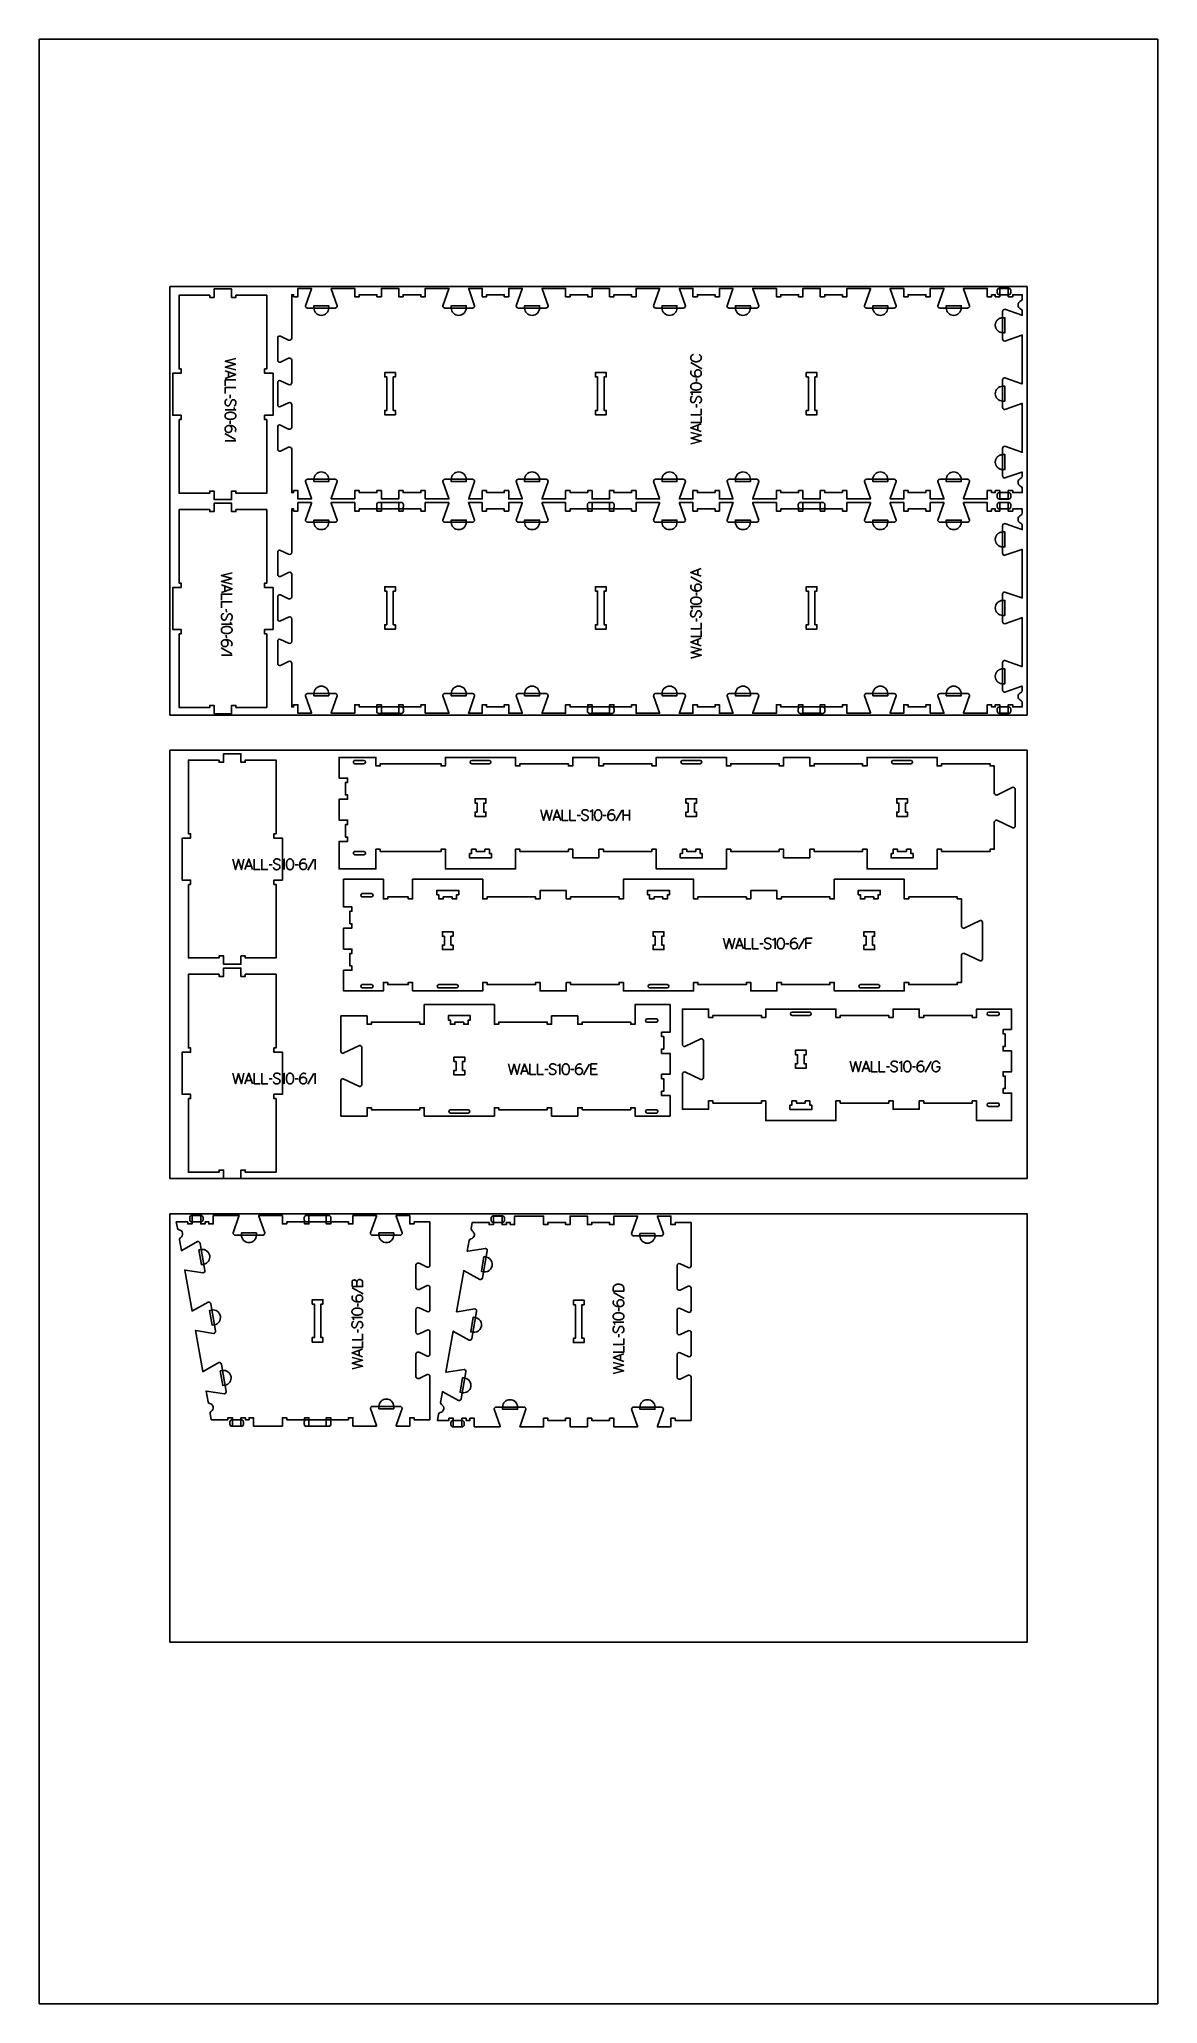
# Model space of a CAD drawing. Extents: x -4335 to -1151, y -10461 to -4867.
import ezdxf

# ---------------------------------------------------------------- set-up
doc = ezdxf.new("R2010")
doc.units = 0
for name, color, linetype in [('0_SHEET_SPRUCEPLY_2440X122', 1, 'CONTINUOUS'), ('1_ANYTOOL_1MMDEEP_LABELS_S', 2, 'CONTINUOUS'), ('3_ANYTOOL_CUTTHROUGH_INSID', 4, 'CONTINUOUS'), ('4_ANYTOOL_CUTTHROUGH_OUTSI', 5, 'CONTINUOUS'), ('5_ANYTOOL_HALF_MILL_9MM_IN', 3, 'CONTINUOUS'), ('DONOTCUT', 18, 'CONTINUOUS')]:
    doc.layers.add(name, color=color, linetype=linetype)

msp = doc.modelspace()

# ---------------------------------------------------------------- linework, layer by layer
at = {"layer": '0_SHEET_SPRUCEPLY_2440X122'}
for points in [[(-3962.9, -5571.2), (-3962.9, -6791.2), (-1522.9, -6791.2), (-1522.9, -5571.2)], [(-3962.9, -6891.2), (-3962.9, -8111.2), (-1522.9, -8111.2), (-1522.9, -6891.2)], [(-3962.9, -8211.2), (-3962.9, -9431.2), (-1522.9, -9431.2), (-1522.9, -8211.2)]]:
    msp.add_lwpolyline(points, close=True, dxfattribs=at)
at = {"layer": '1_ANYTOOL_1MMDEEP_LABELS_S'}
for points in [[(-3775.5, -5776.1), (-3805.5, -5783.8), (-3776.4, -5792.3), (-3805.5, -5800.8), (-3775.5, -5808.3)], [(-3805.5, -5810.8), (-3775.5, -5821.7), (-3805.5, -5832.8)], [(-3796, -5814.3), (-3796, -5829.2)], [(-2472.8, -5764.3), (-2473.2, -5764.5), (-2473.6, -5764.7), (-2474, -5764.8), (-2474.4, -5765), (-2474.7, -5765.2), (-2475.1, -5765.4), (-2475.4, -5765.7), (-2475.8, -5765.9), (-2476.1, -5766.1), (-2476.4, -5766.4), (-2476.7, -5766.6), (-2477, -5766.9), (-2477.3, -5767.2), (-2477.6, -5767.5), (-2477.9, -5767.8), (-2478.2, -5768.1), (-2478.3, -5768.2), (-2478.4, -5768.4), (-2478.6, -5768.6), (-2478.7, -5768.7), (-2478.8, -5768.9), (-2478.9, -5769.1), (-2479, -5769.2), (-2479.1, -5769.4), (-2479.2, -5769.6), (-2479.3, -5769.8), (-2479.4, -5769.9), (-2479.5, -5770.1), (-2479.5, -5770.3), (-2479.6, -5770.5), (-2479.7, -5770.7), (-2479.8, -5770.9), (-2479.8, -5771.1), (-2479.9, -5771.2), (-2479.9, -5771.4), (-2480, -5771.6), (-2480, -5771.8), (-2480.1, -5772), (-2480.1, -5772.2), (-2480.2, -5772.5), (-2480.2, -5772.7), (-2480.2, -5772.9), (-2480.2, -5773.1), (-2480.3, -5773.3), (-2480.3, -5773.5), (-2480.3, -5773.7), (-2480.3, -5774), (-2480.3, -5774.2), (-2480.3, -5774.5), (-2480.3, -5774.9), (-2480.3, -5775.2), (-2480.2, -5775.5), (-2480.2, -5775.8), (-2480.1, -5776.2), (-2480.1, -5776.5), (-2480, -5776.8), (-2479.9, -5777.1), (-2479.8, -5777.4), (-2479.7, -5777.7), (-2479.6, -5777.9), (-2479.5, -5778.2), (-2479.5, -5778.4), (-2479.4, -5778.5), (-2479.3, -5778.6), (-2479.3, -5778.8), (-2479.2, -5778.9), (-2479.1, -5779), (-2479, -5779.2), (-2479, -5779.3), (-2478.9, -5779.4), (-2478.8, -5779.5), (-2478.7, -5779.7), (-2478.6, -5779.8), (-2478.6, -5779.9), (-2478.5, -5780), (-2478.3, -5780.3), (-2478.1, -5780.5), (-2477.9, -5780.7), (-2477.7, -5780.9), (-2477.4, -5781.2), (-2477.2, -5781.4), (-2477, -5781.6), (-2476.7, -5781.8), (-2476.4, -5782), (-2476.2, -5782.2), (-2475.9, -5782.3), (-2475.6, -5782.5), (-2475, -5782.9), (-2474.4, -5783.2), (-2473.8, -5783.5), (-2473.2, -5783.7), (-2472.6, -5784), (-2472, -5784.2), (-2471.3, -5784.4), (-2470.7, -5784.6), (-2470, -5784.8), (-2469.4, -5784.9), (-2468.7, -5785.1), (-2468, -5785.2), (-2467.4, -5785.2), (-2466.7, -5785.3), (-2466, -5785.3), (-2465.3, -5785.3), (-2464.6, -5785.3), (-2463.9, -5785.3), (-2463.2, -5785.2), (-2462.5, -5785.2), (-2461.9, -5785.1), (-2461.2, -5784.9), (-2460.6, -5784.8), (-2460.2, -5784.7), (-2459.9, -5784.6), (-2459.6, -5784.5), (-2459.3, -5784.4), (-2459, -5784.3), (-2458.6, -5784.2), (-2458.3, -5784.1), (-2458, -5784), (-2457.4, -5783.7), (-2456.8, -5783.4), (-2456.2, -5783.1), (-2455.6, -5782.8), (-2455, -5782.5), (-2454.7, -5782.3), (-2454.4, -5782.1), (-2454.1, -5781.9), (-2453.9, -5781.7), (-2453.6, -5781.5), (-2453.4, -5781.3), (-2453.2, -5781.1), (-2452.9, -5780.9), (-2452.7, -5780.6), (-2452.5, -5780.4), (-2452.3, -5780.2), (-2452.2, -5780.1), (-2452.1, -5779.9), (-2452, -5779.8), (-2451.9, -5779.7), (-2451.9, -5779.6), (-2451.8, -5779.4), (-2451.7, -5779.3), (-2451.6, -5779.2), (-2451.5, -5779), (-2451.5, -5778.9), (-2451.4, -5778.8), (-2451.3, -5778.6), (-2451.2, -5778.3), (-2451.1, -5778.1), (-2451, -5777.8), (-2450.8, -5777.5), (-2450.8, -5777.2), (-2450.7, -5776.9), (-2450.6, -5776.6), (-2450.5, -5776.2), (-2450.5, -5775.9), (-2450.4, -5775.6), (-2450.4, -5775.2), (-2450.3, -5774.9), (-2450.3, -5774.6), (-2450.3, -5774.2), (-2450.3, -5773.8), (-2450.3, -5773.5), (-2450.3, -5773.1), (-2450.3, -5772.9), (-2450.4, -5772.7), (-2450.4, -5772.5), (-2450.4, -5772.4), (-2450.4, -5772.2), (-2450.5, -5772), (-2450.5, -5771.8), (-2450.5, -5771.7), (-2450.6, -5771.5), (-2450.6, -5771.3), (-2450.7, -5771.2), (-2450.7, -5771), (-2450.8, -5770.8), (-2450.8, -5770.7), (-2450.9, -5770.5), (-2450.9, -5770.4), (-2451, -5770.2), (-2451.1, -5770), (-2451.1, -5769.9), (-2451.2, -5769.7), (-2451.3, -5769.6), (-2451.4, -5769.5), (-2451.5, -5769.3), (-2451.5, -5769.2), (-2451.6, -5769), (-2451.7, -5768.9), (-2451.8, -5768.7), (-2451.9, -5768.6), (-2452.1, -5768.3), (-2452.3, -5768.1), (-2452.6, -5767.8), (-2452.8, -5767.6), (-2453, -5767.3), (-2453.3, -5767.1), (-2453.5, -5766.9), (-2453.8, -5766.6), (-2454.1, -5766.4), (-2454.3, -5766.2), (-2454.6, -5766), (-2454.9, -5765.8), (-2455.2, -5765.6), (-2455.5, -5765.4), (-2455.8, -5765.2), (-2456.1, -5765)], [(-2478.8, -5810.8), (-2479, -5811.1), (-2479.2, -5811.5), (-2479.3, -5811.8), (-2479.5, -5812.1), (-2479.6, -5812.5), (-2479.7, -5812.8), (-2479.8, -5813.2), (-2479.9, -5813.5), (-2480, -5813.9), (-2480.1, -5814.2), (-2480.2, -5814.6), (-2480.2, -5814.9), (-2480.2, -5815.3), (-2480.3, -5815.6), (-2480.3, -5816), (-2480.3, -5816.4), (-2480.3, -5816.7), (-2480.3, -5817), (-2480.3, -5817.3), (-2480.2, -5817.6), (-2480.2, -5817.9), (-2480.2, -5818.2), (-2480.1, -5818.5), (-2480, -5818.8), (-2480, -5819.1), (-2479.9, -5819.3), (-2479.8, -5819.6), (-2479.7, -5819.9), (-2479.6, -5820.2), (-2479.5, -5820.4), (-2479.4, -5820.7), (-2479.3, -5820.9), (-2479.1, -5821.2), (-2479, -5821.4), (-2478.8, -5821.7), (-2478.7, -5821.9), (-2478.5, -5822.1), (-2478.3, -5822.4), (-2478.2, -5822.6), (-2478, -5822.8), (-2477.8, -5823), (-2477.6, -5823.3), (-2477.4, -5823.5), (-2477.1, -5823.7), (-2476.9, -5823.9), (-2476.7, -5824.1), (-2476.4, -5824.3), (-2476.2, -5824.5), (-2475.6, -5824.8), (-2475.1, -5825.2), (-2474.6, -5825.5), (-2474.1, -5825.8), (-2473.5, -5826.1), (-2473, -5826.4), (-2472.4, -5826.6), (-2471.9, -5826.8), (-2471.3, -5827), (-2470.8, -5827.2), (-2470.2, -5827.4), (-2469.7, -5827.6), (-2469.1, -5827.7), (-2468.5, -5827.8), (-2467.9, -5827.9), (-2467.4, -5828), (-2465.6, -5828.2), (-2465.3, -5828.2), (-2465, -5828.3), (-2464.7, -5828.3), (-2464.3, -5828.3), (-2463.6, -5828.3), (-2462.7, -5828.4), (-2462.1, -5828.3), (-2461.5, -5828.3), (-2460.9, -5828.3), (-2460.4, -5828.2), (-2459.8, -5828.1), (-2459.2, -5828), (-2459, -5828), (-2458.7, -5827.9), (-2458.4, -5827.8), (-2458.1, -5827.8), (-2457.9, -5827.7), (-2457.6, -5827.6), (-2457.3, -5827.5), (-2457.1, -5827.4), (-2456.8, -5827.3), (-2456.6, -5827.2), (-2456.3, -5827.1), (-2456, -5827), (-2455.8, -5826.9), (-2455.5, -5826.8), (-2455.3, -5826.7), (-2455.1, -5826.5), (-2454.8, -5826.4), (-2454.6, -5826.3), (-2454.3, -5826.1), (-2454.1, -5826), (-2453.9, -5825.8), (-2453.6, -5825.7), (-2453.4, -5825.5), (-2453.2, -5825.3), (-2453.1, -5825.2), (-2453, -5825.2), (-2452.9, -5825.1), (-2452.8, -5825), (-2452.7, -5824.9), (-2452.6, -5824.8), (-2452.5, -5824.7), (-2452.4, -5824.6), (-2452.3, -5824.5), (-2452.3, -5824.4), (-2452.2, -5824.3), (-2452.1, -5824.2), (-2452, -5824.1), (-2451.9, -5824), (-2451.9, -5823.9), (-2451.8, -5823.8), (-2451.7, -5823.6), (-2451.6, -5823.5), (-2451.6, -5823.4), (-2451.5, -5823.3), (-2451.4, -5823.1), (-2451.2, -5822.8), (-2451.1, -5822.6), (-2451, -5822.3), (-2450.9, -5822), (-2450.8, -5821.8), (-2450.7, -5821.5), (-2450.7, -5821.2), (-2450.6, -5820.9), (-2450.5, -5820.6), (-2450.5, -5820.3), (-2450.4, -5820), (-2450.4, -5819.7), (-2450.4, -5819.4), (-2450.3, -5819.1), (-2450.3, -5818.8), (-2450.3, -5818.4), (-2450.3, -5818.1), (-2450.3, -5817.8), (-2450.3, -5817.5), (-2450.3, -5817.3), (-2450.3, -5817), (-2450.4, -5816.7), (-2450.4, -5816.5), (-2450.4, -5816.2), (-2450.5, -5816), (-2450.5, -5815.8), (-2450.6, -5815.5), (-2450.6, -5815.3), (-2450.7, -5815), (-2450.7, -5814.8), (-2450.8, -5814.6), (-2450.9, -5814.4), (-2450.9, -5814.1), (-2451, -5813.9), (-2451.1, -5813.7), (-2451.2, -5813.5), (-2451.3, -5813.3), (-2451.4, -5813.1), (-2451.5, -5812.9), (-2451.6, -5812.7), (-2451.8, -5812.5), (-2451.9, -5812.3), (-2452, -5812.1), (-2452.2, -5812), (-2452.3, -5811.8), (-2452.4, -5811.6), (-2452.6, -5811.4), (-2452.7, -5811.3), (-2452.9, -5811.1), (-2453.1, -5810.9), (-2453.2, -5810.8), (-2453.4, -5810.6), (-2453.6, -5810.5), (-2453.8, -5810.4), (-2453.9, -5810.2), (-2454.1, -5810.1), (-2454.3, -5810), (-2454.5, -5809.9), (-2454.7, -5809.7), (-2454.9, -5809.6), (-2455.1, -5809.5), (-2455.3, -5809.4), (-2455.5, -5809.3), (-2455.7, -5809.2), (-2455.9, -5809.2), (-2456.2, -5809.1), (-2456.4, -5809), (-2456.6, -5808.9), (-2456.8, -5808.9), (-2457.1, -5808.8), (-2457.3, -5808.8), (-2457.5, -5808.7), (-2457.8, -5808.7), (-2458, -5808.6), (-2458.3, -5808.6), (-2458.5, -5808.6), (-2458.8, -5808.6), (-2459, -5808.5), (-2459.3, -5808.5), (-2459.5, -5808.5), (-2459.8, -5808.5), (-2460.1, -5808.5), (-2460.3, -5808.5), (-2460.6, -5808.5), (-2460.9, -5808.6), (-2461.1, -5808.6), (-2461.4, -5808.6), (-2461.6, -5808.6), (-2461.9, -5808.7), (-2462.1, -5808.7), (-2462.3, -5808.8), (-2462.6, -5808.8), (-2462.8, -5808.9), (-2463, -5809), (-2463.3, -5809), (-2463.5, -5809.1), (-2463.7, -5809.2), (-2463.9, -5809.3), (-2464.1, -5809.4), (-2464.3, -5809.5), (-2464.5, -5809.6), (-2464.7, -5809.7), (-2464.9, -5809.8), (-2465.1, -5809.9), (-2465.3, -5810), (-2465.4, -5810.1), (-2465.6, -5810.3), (-2465.8, -5810.4), (-2465.9, -5810.5), (-2466.1, -5810.7), (-2466.3, -5810.8), (-2466.4, -5811), (-2466.6, -5811.2), (-2466.7, -5811.3), (-2466.9, -5811.5), (-2467, -5811.7), (-2467.1, -5811.9), (-2467.3, -5812), (-2467.4, -5812.2), (-2467.5, -5812.4), (-2467.6, -5812.6), (-2467.7, -5812.8), (-2467.8, -5813), (-2467.9, -5813.2), (-2468, -5813.4), (-2468.1, -5813.6), (-2468.2, -5813.8), (-2468.3, -5814), (-2468.4, -5814.2), (-2468.5, -5814.5), (-2468.5, -5814.7), (-2468.6, -5814.9), (-2468.6, -5815.1), (-2468.7, -5815.4), (-2468.7, -5815.6), (-2468.8, -5815.8), (-2468.8, -5816.1), (-2468.9, -5816.3), (-2468.9, -5816.6), (-2468.9, -5816.8), (-2468.9, -5817.1), (-2469, -5817.3), (-2469, -5817.6), (-2469, -5817.8), (-2469, -5818.1), (-2469, -5818.6), (-2469, -5819), (-2468.9, -5819.3), (-2468.9, -5819.5), (-2468.9, -5819.7), (-2468.9, -5819.9), (-2468.8, -5820.1), (-2468.8, -5820.4), (-2468.8, -5820.6), (-2468.7, -5820.8), (-2468.7, -5821), (-2468.6, -5821.2), (-2468.6, -5821.4), (-2468.5, -5821.6), (-2468.4, -5821.8), (-2468.4, -5822), (-2468.3, -5822.1), (-2468.2, -5822.3), (-2468.1, -5822.5), (-2468.1, -5822.7), (-2468, -5822.9), (-2467.9, -5823), (-2467.8, -5823.2), (-2467.7, -5823.4), (-2467.6, -5823.5), (-2467.5, -5823.7), (-2467.4, -5823.8), (-2467.3, -5824), (-2467.2, -5824.2), (-2467.1, -5824.3), (-2466.9, -5824.5), (-2466.8, -5824.6), (-2466.7, -5824.7), (-2466.5, -5824.9), (-2466.3, -5825.2), (-2466, -5825.4), (-2465.7, -5825.7), (-2465.4, -5826), (-2465, -5826.2), (-2464.7, -5826.5), (-2464.3, -5826.7), (-2464, -5827), (-2463.6, -5827.2), (-2463.2, -5827.5), (-2462.8, -5827.7), (-2462.4, -5827.9), (-2461.9, -5828.1), (-2461.5, -5828.3)], [(-2479.8, -5787.9), (-2449.1, -5805.1)], [(-3775.5, -5837.1), (-3805.5, -5837.1), (-3805.5, -5854.2)], [(-3775.5, -5858.9), (-3805.5, -5858.9), (-3805.5, -5876)], [(-2450.3, -5872.4), (-2480.3, -5872.4), (-2480.2, -5872.4), (-2480, -5872.4), (-2479.9, -5872.4), (-2479.8, -5872.5), (-2479.6, -5872.5), (-2479.5, -5872.6), (-2479.3, -5872.6), (-2479.2, -5872.6), (-2479.1, -5872.7), (-2479, -5872.8), (-2478.9, -5872.8), (-2478.8, -5872.8), (-2478.8, -5872.8), (-2478.7, -5872.9), (-2478.7, -5872.9), (-2478.6, -5872.9), (-2478.5, -5873), (-2478.5, -5873), (-2478.4, -5873.1), (-2478.4, -5873.1), (-2478.3, -5873.1), (-2478.3, -5873.2), (-2478.2, -5873.2), (-2478.2, -5873.3), (-2478.1, -5873.3), (-2478.1, -5873.3), (-2478, -5873.4), (-2478, -5873.4), (-2477.9, -5873.5), (-2477.9, -5873.5), (-2477.8, -5873.6), (-2477.8, -5873.6), (-2477.7, -5873.7), (-2477.6, -5873.8), (-2477.5, -5874), (-2477.4, -5874.1), (-2477.3, -5874.2), (-2477.3, -5874.3), (-2477.2, -5874.4), (-2477.1, -5874.6), (-2477.1, -5874.7), (-2477, -5874.8), (-2476.9, -5875), (-2476.8, -5875.3), (-2476.7, -5875.6), (-2476.6, -5875.8), (-2476.5, -5876.1), (-2476.4, -5876.4), (-2476.3, -5876.7), (-2476.3, -5877), (-2476.2, -5877.2), (-2476.2, -5877.5), (-2476.1, -5877.8), (-2476.1, -5878), (-2476, -5878.3), (-2476, -5878.6), (-2476, -5878.8), (-2476, -5879.1), (-2476, -5879.4)], [(-2464.2, -5832.6), (-2464.1, -5841.4)], [(-3780.1, -5910.9), (-3779.9, -5910.9), (-3779.8, -5910.9), (-3779.7, -5910.8), (-3779.6, -5910.8), (-3779.6, -5910.8), (-3779.5, -5910.8), (-3779.4, -5910.8), (-3779.3, -5910.8), (-3779.2, -5910.8), (-3779.1, -5910.8), (-3779, -5910.7), (-3779, -5910.7), (-3778.9, -5910.7), (-3778.8, -5910.7), (-3778.7, -5910.7), (-3778.6, -5910.6), (-3778.6, -5910.6), (-3778.5, -5910.6), (-3778.4, -5910.5), (-3778.3, -5910.5), (-3778.3, -5910.5), (-3778.2, -5910.4), (-3778.1, -5910.4), (-3778, -5910.4), (-3778, -5910.3), (-3777.9, -5910.3), (-3777.8, -5910.2), (-3777.8, -5910.2), (-3777.7, -5910.1), (-3777.6, -5910.1), (-3777.6, -5910), (-3777.5, -5910), (-3777.5, -5909.9), (-3777.4, -5909.9), (-3777.3, -5909.8), (-3777.3, -5909.8), (-3777.2, -5909.7), (-3777.2, -5909.6), (-3777.1, -5909.6), (-3777.1, -5909.5), (-3777, -5909.4), (-3777, -5909.4), (-3776.9, -5909.3), (-3776.9, -5909.2), (-3776.8, -5909.2), (-3776.8, -5909.1), (-3776.7, -5909), (-3776.7, -5908.9), (-3776.6, -5908.9), (-3776.6, -5908.8), (-3776.5, -5908.7), (-3776.5, -5908.5), (-3776.4, -5908.4), (-3776.3, -5908.2), (-3776.2, -5908), (-3776.2, -5907.8), (-3776.1, -5907.6), (-3775.9, -5906.8), (-3775.7, -5906), (-3775.5, -5905.2), (-3775.4, -5904.4), (-3775.4, -5904), (-3775.3, -5903.7), (-3775.3, -5903.3), (-3775.2, -5902.9), (-3775.2, -5902.6), (-3775.2, -5902.2), (-3775.2, -5901.8), (-3775.2, -5901.5), (-3775.2, -5901.3), (-3775.2, -5901.1), (-3775.2, -5900.9), (-3775.2, -5900.7), (-3775.2, -5900.5), (-3775.2, -5900.3), (-3775.3, -5900.1), (-3775.3, -5900), (-3775.3, -5899.8), (-3775.4, -5899.6), (-3775.4, -5899.4), (-3775.4, -5899.2), (-3775.5, -5899), (-3775.5, -5898.9), (-3775.6, -5898.7), (-3775.6, -5898.5), (-3775.7, -5898.3), (-3775.8, -5898.2), (-3775.8, -5898), (-3775.9, -5897.8), (-3776, -5897.6), (-3776, -5897.5), (-3776.1, -5897.3), (-3776.2, -5897.1), (-3776.3, -5897), (-3776.4, -5896.8), (-3776.5, -5896.7), (-3776.6, -5896.5), (-3776.7, -5896.3), (-3776.8, -5896.2), (-3776.9, -5896), (-3777, -5895.9), (-3777.1, -5895.7), (-3777.2, -5895.6), (-3777.4, -5895.4), (-3777.5, -5895.3), (-3777.6, -5895.1), (-3777.7, -5895), (-3777.9, -5894.9), (-3778, -5894.8), (-3778.1, -5894.7), (-3778.3, -5894.6), (-3778.4, -5894.4), (-3778.6, -5894.3), (-3778.7, -5894.3), (-3778.9, -5894.2), (-3779, -5894.1), (-3779.2, -5894), (-3779.4, -5893.9), (-3779.5, -5893.9), (-3779.7, -5893.8), (-3779.9, -5893.7), (-3780.1, -5893.7), (-3780.2, -5893.6), (-3780.4, -5893.6), (-3780.6, -5893.5), (-3780.8, -5893.5), (-3781, -5893.5), (-3781.2, -5893.4), (-3781.4, -5893.4), (-3781.6, -5893.4), (-3781.8, -5893.4), (-3782, -5893.4), (-3782.2, -5893.4), (-3782.4, -5893.4), (-3782.6, -5893.4), (-3782.8, -5893.4), (-3783, -5893.4), (-3783.2, -5893.4), (-3783.4, -5893.5), (-3783.6, -5893.5), (-3783.8, -5893.6), (-3784, -5893.6), (-3784.2, -5893.7), (-3784.4, -5893.7), (-3784.5, -5893.8), (-3784.6, -5893.8), (-3784.7, -5893.8), (-3784.8, -5893.9), (-3784.9, -5893.9), (-3785, -5894), (-3785, -5894), (-3785.1, -5894), (-3785.2, -5894.1), (-3785.3, -5894.1), (-3785.4, -5894.2), (-3785.4, -5894.2), (-3785.5, -5894.3), (-3785.6, -5894.3), (-3785.7, -5894.4), (-3785.7, -5894.4), (-3785.8, -5894.5), (-3785.9, -5894.5), (-3785.9, -5894.6), (-3786, -5894.7), (-3786.1, -5894.7), (-3786.2, -5894.8), (-3786.2, -5894.8), (-3786.3, -5894.9), (-3786.3, -5895), (-3786.5, -5895.1), (-3786.6, -5895.2), (-3786.7, -5895.4), (-3786.8, -5895.5), (-3786.9, -5895.7), (-3787.1, -5895.9), (-3787.2, -5896), (-3787.3, -5896.2), (-3787.7, -5896.9), (-3788, -5897.7), (-3788.4, -5898.4), (-3788.8, -5899.2), (-3789.1, -5899.9), (-3789.4, -5900.7), (-3789.8, -5901.5), (-3790.1, -5902.4), (-3790.4, -5903.2), (-3790.7, -5904), (-3791.1, -5904.8), (-3791.4, -5905.6), (-3791.8, -5906.3), (-3792.2, -5907), (-3792.6, -5907.7), (-3793, -5908.4), (-3793.1, -5908.6), (-3793.2, -5908.7), (-3793.3, -5908.9), (-3793.4, -5909), (-3793.5, -5909), (-3793.5, -5909.1), (-3793.6, -5909.2), (-3793.7, -5909.3), (-3793.7, -5909.3), (-3793.8, -5909.4), (-3793.8, -5909.5), (-3793.9, -5909.5), (-3794, -5909.6), (-3794.1, -5909.6), (-3794.1, -5909.7), (-3794.2, -5909.8), (-3794.3, -5909.8), (-3794.3, -5909.9), (-3794.4, -5909.9), (-3794.5, -5910), (-3794.6, -5910), (-3794.6, -5910.1), (-3794.7, -5910.1), (-3794.8, -5910.2), (-3794.9, -5910.2), (-3795, -5910.2), (-3795.1, -5910.3), (-3795.1, -5910.3), (-3795.2, -5910.4), (-3795.3, -5910.4), (-3795.4, -5910.4), (-3795.5, -5910.5), (-3795.6, -5910.5), (-3795.7, -5910.5), (-3795.7, -5910.6), (-3795.8, -5910.6), (-3795.9, -5910.6), (-3796.1, -5910.7), (-3796.3, -5910.7), (-3796.5, -5910.7), (-3796.7, -5910.8), (-3796.9, -5910.8), (-3797.1, -5910.8), (-3797.3, -5910.8), (-3797.5, -5910.8), (-3797.8, -5910.8), (-3798, -5910.8), (-3798.2, -5910.8), (-3798.4, -5910.8), (-3798.7, -5910.8), (-3798.9, -5910.8), (-3799.1, -5910.7), (-3799.3, -5910.7), (-3799.6, -5910.7), (-3799.8, -5910.6), (-3800, -5910.6), (-3800.2, -5910.5), (-3800.4, -5910.4), (-3800.6, -5910.4), (-3800.8, -5910.3), (-3801, -5910.2), (-3801.2, -5910.2), (-3801.3, -5910.1), (-3801.5, -5910), (-3801.7, -5909.9), (-3801.9, -5909.8), (-3802, -5909.7), (-3802.2, -5909.6), (-3802.4, -5909.4), (-3802.5, -5909.3), (-3802.7, -5909.2), (-3802.8, -5909.1), (-3803, -5908.9), (-3803.1, -5908.8), (-3803.2, -5908.6), (-3803.4, -5908.5), (-3803.5, -5908.3), (-3803.6, -5908.2), (-3803.8, -5908), (-3803.9, -5907.8), (-3804, -5907.6), (-3804.2, -5907.3), (-3804.4, -5906.9), (-3804.6, -5906.6), (-3804.8, -5906.2), (-3805, -5905.8), (-3805.1, -5905.4), (-3805.2, -5905.2), (-3805.2, -5905), (-3805.3, -5904.9), (-3805.4, -5904.7), (-3805.4, -5904.5), (-3805.5, -5904.3), (-3805.5, -5904.1), (-3805.6, -5903.9), (-3805.6, -5903.7), (-3805.7, -5903.5), (-3805.7, -5903.3), (-3805.7, -5903.1), (-3805.8, -5902.9), (-3805.8, -5902.7), (-3805.8, -5902.3), (-3805.8, -5901.9), (-3805.9, -5901.5), (-3805.9, -5901), (-3805.8, -5900.6), (-3805.8, -5900.2), (-3805.8, -5899.8), (-3805.7, -5899.4), (-3805.7, -5899), (-3805.6, -5898.7), (-3805.5, -5898.3), (-3805.4, -5897.9), (-3805.3, -5897.5), (-3805.1, -5897.2), (-3805, -5896.8), (-3804.9, -5896.4), (-3804.7, -5896.1), (-3804.5, -5895.7), (-3804.3, -5895.4), (-3804.2, -5895.2), (-3804.1, -5895.1), (-3804, -5894.9), (-3803.9, -5894.7), (-3803.8, -5894.6), (-3803.7, -5894.5), (-3803.6, -5894.3), (-3803.4, -5894.2), (-3803.3, -5894.1), (-3803.2, -5893.9), (-3803, -5893.8), (-3802.9, -5893.7), (-3802.8, -5893.7), (-3802.8, -5893.6), (-3802.7, -5893.6), (-3802.6, -5893.5), (-3802.6, -5893.5), (-3802.5, -5893.4), (-3802.4, -5893.4), (-3802.4, -5893.3), (-3802.3, -5893.3), (-3802.2, -5893.2), (-3802.1, -5893.2), (-3802.1, -5893.2), (-3802, -5893.1), (-3801.9, -5893.1), (-3801.8, -5893.1), (-3801.7, -5893), (-3801.7, -5893), (-3801.6, -5893), (-3801.5, -5892.9), (-3801.4, -5892.9), (-3801.3, -5892.9), (-3801.1, -5892.8), (-3800.9, -5892.8), (-3800.7, -5892.7), (-3800.6, -5892.7), (-3800.4, -5892.7), (-3800.2, -5892.7), (-3800, -5892.7), (-3799.8, -5892.6), (-3799.6, -5892.6)], [(-3805.5, -5922.7), (-3775.5, -5922.7), (-3775.6, -5922.7), (-3775.8, -5922.7), (-3775.9, -5922.7), (-3776.1, -5922.6), (-3776.2, -5922.6), (-3776.3, -5922.5), (-3776.5, -5922.5), (-3776.6, -5922.5), (-3776.7, -5922.4), (-3776.9, -5922.3), (-3776.9, -5922.3), (-3777, -5922.3), (-3777, -5922.3), (-3777.1, -5922.2), (-3777.2, -5922.2), (-3777.2, -5922.2), (-3777.3, -5922.1), (-3777.3, -5922.1), (-3777.4, -5922), (-3777.4, -5922), (-3777.5, -5922), (-3777.5, -5921.9), (-3777.6, -5921.9), (-3777.7, -5921.8), (-3777.7, -5921.8), (-3777.8, -5921.8), (-3777.8, -5921.7), (-3777.9, -5921.7), (-3777.9, -5921.6), (-3778, -5921.6), (-3778, -5921.5), (-3778, -5921.5), (-3778.1, -5921.4), (-3778.2, -5921.3), (-3778.3, -5921.1), (-3778.4, -5921), (-3778.5, -5920.9), (-3778.5, -5920.8), (-3778.6, -5920.7), (-3778.7, -5920.5), (-3778.8, -5920.4), (-3778.8, -5920.3), (-3778.9, -5920.1), (-3779, -5919.8), (-3779.1, -5919.5), (-3779.2, -5919.3), (-3779.3, -5919), (-3779.4, -5918.7), (-3779.5, -5918.4), (-3779.5, -5918.1), (-3779.6, -5917.9), (-3779.7, -5917.6), (-3779.7, -5917.3), (-3779.8, -5917.1), (-3779.8, -5916.8), (-3779.8, -5916.5), (-3779.8, -5916.3), (-3779.8, -5916), (-3779.8, -5915.7)], [(-3791.6, -5888.6), (-3791.7, -5879.8)], [(-2475.7, -5884.2), (-2475.9, -5884.2), (-2476, -5884.2), (-2476.1, -5884.3), (-2476.2, -5884.3), (-2476.3, -5884.3), (-2476.3, -5884.3), (-2476.4, -5884.3), (-2476.5, -5884.3), (-2476.6, -5884.3), (-2476.7, -5884.3), (-2476.8, -5884.4), (-2476.9, -5884.4), (-2476.9, -5884.4), (-2477, -5884.4), (-2477.1, -5884.4), (-2477.2, -5884.5), (-2477.3, -5884.5), (-2477.3, -5884.5), (-2477.4, -5884.6), (-2477.5, -5884.6), (-2477.6, -5884.6), (-2477.6, -5884.7), (-2477.7, -5884.7), (-2477.8, -5884.7), (-2477.8, -5884.8), (-2477.9, -5884.8), (-2478, -5884.9), (-2478, -5884.9), (-2478.1, -5885), (-2478.2, -5885), (-2478.2, -5885.1), (-2478.3, -5885.1), (-2478.3, -5885.2), (-2478.4, -5885.2), (-2478.5, -5885.3), (-2478.5, -5885.3), (-2478.6, -5885.4), (-2478.6, -5885.5), (-2478.7, -5885.5), (-2478.7, -5885.6), (-2478.8, -5885.7), (-2478.8, -5885.7), (-2478.9, -5885.8), (-2478.9, -5885.9), (-2479, -5885.9), (-2479, -5886), (-2479.1, -5886.1), (-2479.1, -5886.2), (-2479.2, -5886.2), (-2479.2, -5886.3), (-2479.3, -5886.4), (-2479.3, -5886.6), (-2479.4, -5886.8), (-2479.5, -5886.9), (-2479.6, -5887.1), (-2479.6, -5887.3), (-2479.7, -5887.5), (-2479.9, -5888.3), (-2480.1, -5889.1), (-2480.3, -5889.9), (-2480.4, -5890.7), (-2480.5, -5891.1), (-2480.5, -5891.4), (-2480.5, -5891.8), (-2480.6, -5892.2), (-2480.6, -5892.6), (-2480.6, -5892.9), (-2480.6, -5893.3), (-2480.6, -5893.6), (-2480.6, -5893.8), (-2480.6, -5894), (-2480.6, -5894.2), (-2480.6, -5894.4), (-2480.6, -5894.6), (-2480.6, -5894.8), (-2480.6, -5895), (-2480.5, -5895.2), (-2480.5, -5895.3), (-2480.5, -5895.5), (-2480.4, -5895.7), (-2480.4, -5895.9), (-2480.3, -5896.1), (-2480.3, -5896.2), (-2480.2, -5896.4), (-2480.2, -5896.6), (-2480.1, -5896.8), (-2480.1, -5896.9), (-2480, -5897.1), (-2479.9, -5897.3), (-2479.9, -5897.5), (-2479.8, -5897.6), (-2479.7, -5897.8), (-2479.6, -5898), (-2479.5, -5898.1), (-2479.4, -5898.3), (-2479.3, -5898.5), (-2479.2, -5898.6), (-2479.1, -5898.8), (-2479, -5898.9), (-2478.9, -5899.1), (-2478.8, -5899.2), (-2478.7, -5899.4), (-2478.6, -5899.5), (-2478.5, -5899.7), (-2478.3, -5899.8), (-2478.2, -5900), (-2478.1, -5900.1), (-2477.9, -5900.2), (-2477.8, -5900.3), (-2477.7, -5900.4), (-2477.5, -5900.6), (-2477.4, -5900.7), (-2477.2, -5900.8), (-2477.1, -5900.9), (-2476.9, -5900.9), (-2476.8, -5901), (-2476.6, -5901.1), (-2476.4, -5901.2), (-2476.3, -5901.3), (-2476.1, -5901.3), (-2475.9, -5901.4), (-2475.8, -5901.4), (-2475.6, -5901.5), (-2475.4, -5901.5), (-2475.2, -5901.6), (-2475, -5901.6), (-2474.8, -5901.6), (-2474.6, -5901.7), (-2474.4, -5901.7), (-2474.2, -5901.7), (-2474, -5901.7), (-2473.8, -5901.7), (-2473.6, -5901.7), (-2473.4, -5901.7), (-2473.2, -5901.7), (-2473, -5901.7), (-2472.8, -5901.7), (-2472.6, -5901.7), (-2472.4, -5901.6), (-2472.2, -5901.6), (-2472, -5901.6), (-2471.8, -5901.5), (-2471.6, -5901.5), (-2471.4, -5901.4), (-2471.3, -5901.3), (-2471.2, -5901.3), (-2471.1, -5901.3), (-2471, -5901.2), (-2470.9, -5901.2), (-2470.9, -5901.1), (-2470.8, -5901.1), (-2470.7, -5901.1), (-2470.6, -5901), (-2470.5, -5901), (-2470.5, -5900.9), (-2470.4, -5900.9), (-2470.3, -5900.8), (-2470.2, -5900.8), (-2470.2, -5900.7), (-2470.1, -5900.7), (-2470, -5900.6), (-2469.9, -5900.6), (-2469.9, -5900.5), (-2469.8, -5900.5), (-2469.7, -5900.4), (-2469.7, -5900.3), (-2469.6, -5900.3), (-2469.5, -5900.2), (-2469.5, -5900.1), (-2469.3, -5900), (-2469.2, -5899.9), (-2469.1, -5899.7), (-2469, -5899.6), (-2468.9, -5899.4), (-2468.8, -5899.2), (-2468.7, -5899.1), (-2468.6, -5898.9), (-2468.2, -5898.2), (-2467.8, -5897.5), (-2467.4, -5896.7), (-2467.1, -5895.9), (-2466.7, -5895.2), (-2466.4, -5894.4), (-2466.1, -5893.6), (-2465.7, -5892.7), (-2465.4, -5891.9), (-2465.1, -5891.1), (-2464.8, -5890.3), (-2464.4, -5889.5), (-2464, -5888.8), (-2463.6, -5888.1), (-2463.2, -5887.4), (-2462.8, -5886.7), (-2462.7, -5886.5), (-2462.6, -5886.4), (-2462.5, -5886.2), (-2462.4, -5886.1), (-2462.3, -5886.1), (-2462.3, -5886), (-2462.2, -5885.9), (-2462.2, -5885.8), (-2462.1, -5885.8), (-2462, -5885.7), (-2462, -5885.6), (-2461.9, -5885.6), (-2461.8, -5885.5), (-2461.8, -5885.5), (-2461.7, -5885.4), (-2461.6, -5885.3), (-2461.5, -5885.3), (-2461.5, -5885.2), (-2461.4, -5885.2), (-2461.3, -5885.1), (-2461.2, -5885.1), (-2461.2, -5885), (-2461.1, -5885), (-2461, -5884.9), (-2460.9, -5884.9), (-2460.8, -5884.9), (-2460.8, -5884.8), (-2460.7, -5884.8), (-2460.6, -5884.7), (-2460.5, -5884.7), (-2460.4, -5884.7), (-2460.3, -5884.6), (-2460.2, -5884.6), (-2460.2, -5884.6), (-2460.1, -5884.5), (-2460, -5884.5), (-2459.9, -5884.5), (-2459.7, -5884.4), (-2459.5, -5884.4), (-2459.3, -5884.4), (-2459.1, -5884.3), (-2458.9, -5884.3), (-2458.7, -5884.3), (-2458.5, -5884.3), (-2458.3, -5884.3), (-2458, -5884.3), (-2457.8, -5884.3), (-2457.6, -5884.3), (-2457.4, -5884.3), (-2457.1, -5884.3), (-2456.9, -5884.3), (-2456.7, -5884.4), (-2456.5, -5884.4), (-2456.2, -5884.4), (-2456, -5884.5), (-2455.8, -5884.5), (-2455.6, -5884.6), (-2455.4, -5884.7), (-2455.2, -5884.7), (-2455, -5884.8), (-2454.8, -5884.9), (-2454.7, -5885), (-2454.5, -5885), (-2454.3, -5885.1), (-2454.1, -5885.2), (-2453.9, -5885.3), (-2453.8, -5885.4), (-2453.6, -5885.5), (-2453.5, -5885.7), (-2453.3, -5885.8), (-2453.1, -5885.9), (-2453, -5886), (-2452.8, -5886.2), (-2452.7, -5886.3), (-2452.6, -5886.5), (-2452.4, -5886.6), (-2452.3, -5886.8), (-2452.2, -5886.9), (-2452.1, -5887.1), (-2451.9, -5887.3), (-2451.8, -5887.5), (-2451.6, -5887.8), (-2451.4, -5888.2), (-2451.2, -5888.5), (-2451, -5888.9), (-2450.9, -5889.3), (-2450.7, -5889.7), (-2450.6, -5889.9), (-2450.6, -5890.1), (-2450.5, -5890.2), (-2450.4, -5890.4), (-2450.4, -5890.6), (-2450.3, -5890.8), (-2450.3, -5891), (-2450.2, -5891.2), (-2450.2, -5891.4), (-2450.2, -5891.6), (-2450.1, -5891.8), (-2450.1, -5892), (-2450.1, -5892.2), (-2450, -5892.4), (-2450, -5892.8), (-2450, -5893.2), (-2450, -5893.6), (-2450, -5894.1), (-2450, -5894.5), (-2450, -5894.9), (-2450, -5895.3), (-2450.1, -5895.7), (-2450.1, -5896.1), (-2450.2, -5896.4), (-2450.3, -5896.8), (-2450.4, -5897.2), (-2450.5, -5897.6), (-2450.7, -5897.9), (-2450.8, -5898.3), (-2451, -5898.7), (-2451.1, -5899), (-2451.3, -5899.4), (-2451.5, -5899.7), (-2451.6, -5899.9), (-2451.7, -5900), (-2451.8, -5900.2), (-2451.9, -5900.4), (-2452, -5900.5), (-2452.1, -5900.6), (-2452.3, -5900.8), (-2452.4, -5900.9), (-2452.5, -5901), (-2452.6, -5901.2), (-2452.8, -5901.3), (-2452.9, -5901.4), (-2453, -5901.4), (-2453, -5901.5), (-2453.1, -5901.5), (-2453.2, -5901.6), (-2453.2, -5901.6), (-2453.3, -5901.7), (-2453.4, -5901.7), (-2453.5, -5901.8), (-2453.5, -5901.8), (-2453.6, -5901.9), (-2453.7, -5901.9), (-2453.8, -5901.9), (-2453.8, -5902), (-2453.9, -5902), (-2454, -5902), (-2454.1, -5902.1), (-2454.1, -5902.1), (-2454.2, -5902.1), (-2454.3, -5902.2), (-2454.4, -5902.2), (-2454.5, -5902.2), (-2454.7, -5902.3), (-2454.9, -5902.3), (-2455.1, -5902.4), (-2455.2, -5902.4), (-2455.4, -5902.4), (-2455.6, -5902.4), (-2455.8, -5902.4), (-2456, -5902.5), (-2456.2, -5902.5)], [(-2480.3, -5936.2), (-2450.3, -5936.2), (-2450.3, -5919.1)], [(-2464.2, -5906.5), (-2464.1, -5915.3)], [(-3777, -5984.3), (-3776.8, -5984), (-3776.6, -5983.6), (-3776.5, -5983.3), (-3776.3, -5983), (-3776.2, -5982.6), (-3776.1, -5982.3), (-3776, -5981.9), (-3775.9, -5981.6), (-3775.8, -5981.2), (-3775.7, -5980.9), (-3775.7, -5980.5), (-3775.6, -5980.2), (-3775.6, -5979.8), (-3775.5, -5979.5), (-3775.5, -5979.1), (-3775.5, -5978.7), (-3775.5, -5978.4), (-3775.5, -5978.1), (-3775.6, -5977.8), (-3775.6, -5977.5), (-3775.6, -5977.2), (-3775.7, -5976.9), (-3775.7, -5976.6), (-3775.8, -5976.3), (-3775.8, -5976), (-3775.9, -5975.8), (-3776, -5975.5), (-3776.1, -5975.2), (-3776.2, -5974.9), (-3776.3, -5974.7), (-3776.4, -5974.4), (-3776.6, -5974.2), (-3776.7, -5973.9), (-3776.8, -5973.7), (-3777, -5973.4), (-3777.1, -5973.2), (-3777.3, -5973), (-3777.5, -5972.7), (-3777.7, -5972.5), (-3777.8, -5972.3), (-3778, -5972.1), (-3778.2, -5971.8), (-3778.5, -5971.6), (-3778.7, -5971.4), (-3778.9, -5971.2), (-3779.2, -5971), (-3779.4, -5970.8), (-3779.7, -5970.6), (-3780.2, -5970.3), (-3780.7, -5969.9), (-3781.2, -5969.6), (-3781.8, -5969.3), (-3782.3, -5969), (-3782.8, -5968.7), (-3783.4, -5968.5), (-3783.9, -5968.3), (-3784.5, -5968.1), (-3785, -5967.9), (-3785.6, -5967.7), (-3786.2, -5967.5), (-3786.7, -5967.4), (-3787.3, -5967.3), (-3787.9, -5967.2), (-3788.5, -5967.1), (-3790.3, -5966.9), (-3790.5, -5966.9), (-3790.8, -5966.8), (-3791.2, -5966.8), (-3791.5, -5966.8), (-3792.3, -5966.8), (-3793.1, -5966.7), (-3793.7, -5966.8), (-3794.3, -5966.8), (-3794.9, -5966.8), (-3795.4, -5966.9), (-3796, -5967), (-3796.6, -5967.1), (-3796.8, -5967.1), (-3797.1, -5967.2), (-3797.4, -5967.3), (-3797.7, -5967.3), (-3797.9, -5967.4), (-3798.2, -5967.5), (-3798.5, -5967.6), (-3798.7, -5967.7), (-3799, -5967.8), (-3799.3, -5967.9), (-3799.5, -5968), (-3799.8, -5968.1), (-3800, -5968.2), (-3800.3, -5968.3), (-3800.5, -5968.4), (-3800.8, -5968.6), (-3801, -5968.7), (-3801.2, -5968.8), (-3801.5, -5969), (-3801.7, -5969.1), (-3802, -5969.3), (-3802.2, -5969.4), (-3802.4, -5969.6), (-3802.6, -5969.8), (-3802.7, -5969.9), (-3802.8, -5969.9), (-3802.9, -5970), (-3803, -5970.1), (-3803.1, -5970.2), (-3803.2, -5970.3), (-3803.3, -5970.4), (-3803.4, -5970.5), (-3803.5, -5970.6), (-3803.6, -5970.7), (-3803.6, -5970.8), (-3803.7, -5970.9), (-3803.8, -5971), (-3803.9, -5971.1), (-3804, -5971.2), (-3804, -5971.4), (-3804.1, -5971.5), (-3804.2, -5971.6), (-3804.2, -5971.7), (-3804.3, -5971.8), (-3804.4, -5972), (-3804.6, -5972.3), (-3804.7, -5972.5), (-3804.8, -5972.8), (-3804.9, -5973.1), (-3805, -5973.3), (-3805.1, -5973.6), (-3805.1, -5973.9), (-3805.2, -5974.2), (-3805.3, -5974.5), (-3805.3, -5974.8), (-3805.4, -5975.1), (-3805.4, -5975.4), (-3805.5, -5975.7), (-3805.5, -5976), (-3805.5, -5976.4), (-3805.5, -5976.7), (-3805.5, -5977), (-3805.5, -5977.3), (-3805.5, -5977.6), (-3805.5, -5977.8), (-3805.5, -5978.1), (-3805.5, -5978.4), (-3805.4, -5978.6), (-3805.4, -5978.9), (-3805.4, -5979.1), (-3805.3, -5979.4), (-3805.3, -5979.6), (-3805.2, -5979.8), (-3805.1, -5980.1), (-3805.1, -5980.3), (-3805, -5980.5), (-3804.9, -5980.7), (-3804.9, -5981), (-3804.8, -5981.2), (-3804.7, -5981.4), (-3804.6, -5981.6), (-3804.5, -5981.8), (-3804.4, -5982), (-3804.3, -5982.2), (-3804.2, -5982.4), (-3804, -5982.6), (-3803.9, -5982.8), (-3803.8, -5983), (-3803.7, -5983.1), (-3803.5, -5983.3), (-3803.4, -5983.5), (-3803.2, -5983.7), (-3803.1, -5983.8), (-3802.9, -5984), (-3802.7, -5984.2), (-3802.6, -5984.3), (-3802.4, -5984.5), (-3802.2, -5984.6), (-3802, -5984.7), (-3801.9, -5984.9), (-3801.7, -5985), (-3801.5, -5985.1), (-3801.3, -5985.3), (-3801.1, -5985.4), (-3800.9, -5985.5), (-3800.7, -5985.6), (-3800.5, -5985.7), (-3800.3, -5985.8), (-3800.1, -5985.9), (-3799.9, -5985.9), (-3799.7, -5986), (-3799.4, -5986.1), (-3799.2, -5986.2), (-3799, -5986.2), (-3798.8, -5986.3), (-3798.5, -5986.3), (-3798.3, -5986.4), (-3798, -5986.4), (-3797.8, -5986.5), (-3797.6, -5986.5), (-3797.3, -5986.5), (-3797, -5986.5), (-3796.8, -5986.6), (-3796.5, -5986.6), (-3796.3, -5986.6), (-3796, -5986.6), (-3795.7, -5986.6), (-3795.5, -5986.6), (-3795.2, -5986.6), (-3794.9, -5986.5), (-3794.7, -5986.5), (-3794.4, -5986.5), (-3794.2, -5986.5), (-3793.9, -5986.4), (-3793.7, -5986.4), (-3793.5, -5986.3), (-3793.2, -5986.3), (-3793, -5986.2), (-3792.8, -5986.2), (-3792.6, -5986.1), (-3792.3, -5986), (-3792.1, -5985.9), (-3791.9, -5985.8), (-3791.7, -5985.7), (-3791.5, -5985.7), (-3791.3, -5985.6), (-3791.1, -5985.4), (-3790.9, -5985.3), (-3790.7, -5985.2), (-3790.6, -5985.1), (-3790.4, -5985), (-3790.2, -5984.8), (-3790, -5984.7), (-3789.9, -5984.6), (-3789.7, -5984.4), (-3789.5, -5984.3), (-3789.4, -5984.1), (-3789.2, -5983.9), (-3789.1, -5983.8), (-3788.9, -5983.6), (-3788.8, -5983.4), (-3788.7, -5983.2), (-3788.5, -5983.1), (-3788.4, -5982.9), (-3788.3, -5982.7), (-3788.2, -5982.5), (-3788.1, -5982.3), (-3788, -5982.1), (-3787.9, -5981.9), (-3787.8, -5981.7), (-3787.7, -5981.5), (-3787.6, -5981.3), (-3787.5, -5981.1), (-3787.4, -5980.9), (-3787.4, -5980.6), (-3787.3, -5980.4), (-3787.2, -5980.2), (-3787.2, -5980), (-3787.1, -5979.7), (-3787.1, -5979.5), (-3787, -5979.3), (-3787, -5979), (-3786.9, -5978.8), (-3786.9, -5978.5), (-3786.9, -5978.3), (-3786.9, -5978), (-3786.9, -5977.8), (-3786.8, -5977.5), (-3786.8, -5977.3), (-3786.8, -5977), (-3786.8, -5976.5), (-3786.9, -5976.1), (-3786.9, -5975.8), (-3786.9, -5975.6), (-3786.9, -5975.4), (-3787, -5975.2), (-3787, -5975), (-3787, -5974.7), (-3787.1, -5974.5), (-3787.1, -5974.3), (-3787.1, -5974.1), (-3787.2, -5973.9), (-3787.3, -5973.7), (-3787.3, -5973.5), (-3787.4, -5973.3), (-3787.4, -5973.2), (-3787.5, -5973), (-3787.6, -5972.8), (-3787.7, -5972.6), (-3787.7, -5972.4), (-3787.8, -5972.2), (-3787.9, -5972.1), (-3788, -5971.9), (-3788.1, -5971.7), (-3788.2, -5971.6), (-3788.3, -5971.4), (-3788.4, -5971.3), (-3788.5, -5971.1), (-3788.6, -5970.9), (-3788.8, -5970.8), (-3788.9, -5970.6), (-3789, -5970.5), (-3789.1, -5970.4), (-3789.3, -5970.2), (-3789.5, -5969.9), (-3789.8, -5969.7), (-3790.1, -5969.4), (-3790.4, -5969.1), (-3790.8, -5968.9), (-3791.1, -5968.6), (-3791.5, -5968.4), (-3791.8, -5968.1), (-3792.2, -5967.9), (-3792.6, -5967.7), (-3793, -5967.4), (-3793.4, -5967.2), (-3793.9, -5967), (-3794.3, -5966.8)], [(-3791.6, -5962.5), (-3791.7, -5953.7)], [(-2480.3, -5958), (-2450.3, -5958), (-2450.3, -5940.9)], [(-2450.3, -5984.3), (-2480.3, -5973.4), (-2450.3, -5962.3)], [(-2459.9, -5980.8), (-2459.9, -5965.9)], [(-3776, -6007.2), (-3806.8, -5990)], [(-3775.5, -6010.7), (-3805.5, -6010.7)], [(-2480.3, -6019), (-2450.3, -6011.3), (-2479.4, -6002.8), (-2450.3, -5994.3), (-2480.3, -5986.8)], [(-2450.3, -6396.2), (-2480.3, -6385.4), (-2450.3, -6374.3)], [(-3786.1, -6386.1), (-3816.1, -6393.8), (-3787, -6402.3), (-3816.1, -6410.8), (-3786.1, -6418.3)], [(-3816.1, -6420.8), (-3786.1, -6431.7), (-3816.1, -6442.8)], [(-3806.5, -6424.3), (-3806.5, -6439.2)], [(-2478.8, -6420.8), (-2479, -6421.1), (-2479.2, -6421.5), (-2479.3, -6421.8), (-2479.5, -6422.2), (-2479.6, -6422.5), (-2479.7, -6422.9), (-2479.8, -6423.2), (-2479.9, -6423.5), (-2480, -6423.9), (-2480.1, -6424.2), (-2480.1, -6424.6), (-2480.2, -6425), (-2480.2, -6425.3), (-2480.3, -6425.7), (-2480.3, -6426), (-2480.3, -6426.4), (-2480.3, -6426.7), (-2480.3, -6427), (-2480.2, -6427.3), (-2480.2, -6427.6), (-2480.2, -6427.9), (-2480.1, -6428.2), (-2480.1, -6428.5), (-2480, -6428.8), (-2479.9, -6429.1), (-2479.9, -6429.4), (-2479.8, -6429.6), (-2479.7, -6429.9), (-2479.6, -6430.2), (-2479.5, -6430.4), (-2479.4, -6430.7), (-2479.2, -6431), (-2479.1, -6431.2), (-2479, -6431.5), (-2478.8, -6431.7), (-2478.7, -6431.9), (-2478.5, -6432.2), (-2478.3, -6432.4), (-2478.1, -6432.6), (-2477.9, -6432.8), (-2477.7, -6433.1), (-2477.5, -6433.3), (-2477.3, -6433.5), (-2477.1, -6433.7), (-2476.9, -6433.9), (-2476.6, -6434.1), (-2476.4, -6434.3), (-2476.1, -6434.5), (-2475.6, -6434.8), (-2475.1, -6435.2), (-2474.6, -6435.5), (-2474, -6435.8), (-2473.5, -6436.1), (-2473, -6436.4), (-2472.4, -6436.6), (-2471.9, -6436.9), (-2471.3, -6437.1), (-2470.8, -6437.3), (-2470.2, -6437.4), (-2469.6, -6437.6), (-2469.1, -6437.7), (-2468.5, -6437.8), (-2467.9, -6437.9), (-2467.3, -6438), (-2465.5, -6438.2), (-2465.3, -6438.3), (-2465, -6438.3), (-2464.6, -6438.3), (-2464.3, -6438.3), (-2463.5, -6438.4), (-2462.7, -6438.4), (-2462.1, -6438.4), (-2461.5, -6438.3), (-2460.9, -6438.3), (-2460.3, -6438.2), (-2459.8, -6438.1), (-2459.2, -6438), (-2458.9, -6438), (-2458.7, -6437.9), (-2458.4, -6437.9), (-2458.1, -6437.8), (-2457.9, -6437.7), (-2457.6, -6437.6), (-2457.3, -6437.5), (-2457.1, -6437.4), (-2456.8, -6437.4), (-2456.5, -6437.3), (-2456.3, -6437.1), (-2456, -6437), (-2455.8, -6436.9), (-2455.5, -6436.8), (-2455.3, -6436.7), (-2455, -6436.6), (-2454.8, -6436.4), (-2454.5, -6436.3), (-2454.3, -6436.1), (-2454.1, -6436), (-2453.8, -6435.8), (-2453.6, -6435.7), (-2453.4, -6435.5), (-2453.2, -6435.4), (-2453.1, -6435.3), (-2453, -6435.2), (-2452.9, -6435.1), (-2452.8, -6435), (-2452.7, -6434.9), (-2452.6, -6434.8), (-2452.5, -6434.7), (-2452.4, -6434.6), (-2452.3, -6434.5), (-2452.2, -6434.4), (-2452.1, -6434.3), (-2452.1, -6434.2), (-2452, -6434.1), (-2451.9, -6434), (-2451.8, -6433.9), (-2451.8, -6433.8), (-2451.7, -6433.7), (-2451.6, -6433.5), (-2451.5, -6433.4), (-2451.5, -6433.3), (-2451.3, -6433.1), (-2451.2, -6432.8), (-2451.1, -6432.6), (-2451, -6432.3), (-2450.9, -6432.1), (-2450.8, -6431.8), (-2450.7, -6431.5), (-2450.6, -6431.2), (-2450.6, -6431), (-2450.5, -6430.7), (-2450.5, -6430.4), (-2450.4, -6430.1), (-2450.4, -6429.7), (-2450.3, -6429.4), (-2450.3, -6429.1), (-2450.3, -6428.8), (-2450.3, -6428.4), (-2450.3, -6428.1), (-2450.3, -6427.8), (-2450.3, -6427.6), (-2450.3, -6427.3), (-2450.3, -6427), (-2450.3, -6426.8), (-2450.4, -6426.5), (-2450.4, -6426.3), (-2450.4, -6426), (-2450.5, -6425.8), (-2450.5, -6425.5), (-2450.6, -6425.3), (-2450.6, -6425.1), (-2450.7, -6424.8), (-2450.8, -6424.6), (-2450.8, -6424.4), (-2450.9, -6424.2), (-2451, -6424), (-2451.1, -6423.7), (-2451.2, -6423.5), (-2451.3, -6423.3), (-2451.4, -6423.1), (-2451.5, -6422.9), (-2451.6, -6422.7), (-2451.7, -6422.5), (-2451.9, -6422.3), (-2452, -6422.2), (-2452.1, -6422), (-2452.3, -6421.8), (-2452.4, -6421.6), (-2452.6, -6421.5), (-2452.7, -6421.3), (-2452.9, -6421.1), (-2453.1, -6421), (-2453.2, -6420.8), (-2453.4, -6420.7), (-2453.6, -6420.5), (-2453.7, -6420.4), (-2453.9, -6420.2), (-2454.1, -6420.1), (-2454.3, -6420), (-2454.5, -6419.9), (-2454.7, -6419.8), (-2454.9, -6419.7), (-2455.1, -6419.5), (-2455.3, -6419.4), (-2455.5, -6419.4), (-2455.7, -6419.3), (-2455.9, -6419.2), (-2456.1, -6419.1), (-2456.4, -6419), (-2456.6, -6419), (-2456.8, -6418.9), (-2457, -6418.8), (-2457.3, -6418.8), (-2457.5, -6418.7), (-2457.7, -6418.7), (-2458, -6418.7), (-2458.2, -6418.6), (-2458.5, -6418.6), (-2458.7, -6418.6), (-2459, -6418.6), (-2459.3, -6418.5), (-2459.5, -6418.5), (-2459.8, -6418.5), (-2460.1, -6418.5), (-2460.3, -6418.5), (-2460.6, -6418.6), (-2460.8, -6418.6), (-2461.1, -6418.6), (-2461.4, -6418.6), (-2461.6, -6418.7), (-2461.9, -6418.7), (-2462.1, -6418.7), (-2462.3, -6418.8), (-2462.6, -6418.8), (-2462.8, -6418.9), (-2463, -6419), (-2463.2, -6419), (-2463.5, -6419.1), (-2463.7, -6419.2), (-2463.9, -6419.3), (-2464.1, -6419.4), (-2464.3, -6419.5), (-2464.5, -6419.6), (-2464.7, -6419.7), (-2464.9, -6419.8), (-2465.1, -6419.9), (-2465.2, -6420), (-2465.4, -6420.2), (-2465.6, -6420.3), (-2465.8, -6420.4), (-2465.9, -6420.6), (-2466.1, -6420.7), (-2466.3, -6420.9), (-2466.4, -6421), (-2466.6, -6421.2), (-2466.7, -6421.4), (-2466.8, -6421.5), (-2467, -6421.7), (-2467.1, -6421.9), (-2467.3, -6422.1), (-2467.4, -6422.2), (-2467.5, -6422.4), (-2467.6, -6422.6), (-2467.7, -6422.8), (-2467.8, -6423), (-2467.9, -6423.2), (-2468, -6423.4), (-2468.1, -6423.6), (-2468.2, -6423.8), (-2468.3, -6424), (-2468.4, -6424.3), (-2468.4, -6424.5), (-2468.5, -6424.7), (-2468.6, -6424.9), (-2468.6, -6425.2), (-2468.7, -6425.4), (-2468.7, -6425.6), (-2468.8, -6425.9), (-2468.8, -6426.1), (-2468.8, -6426.3), (-2468.9, -6426.6), (-2468.9, -6426.8), (-2468.9, -6427.1), (-2468.9, -6427.3), (-2469, -6427.6), (-2469, -6427.9), (-2469, -6428.1), (-2469, -6428.6), (-2468.9, -6429.1), (-2468.9, -6429.3), (-2468.9, -6429.5), (-2468.9, -6429.7), (-2468.8, -6430), (-2468.8, -6430.2), (-2468.8, -6430.4), (-2468.7, -6430.6), (-2468.7, -6430.8), (-2468.6, -6431), (-2468.6, -6431.2), (-2468.5, -6431.4), (-2468.5, -6431.6), (-2468.4, -6431.8), (-2468.3, -6432), (-2468.3, -6432.2), (-2468.2, -6432.3), (-2468.1, -6432.5), (-2468, -6432.7), (-2468, -6432.9), (-2467.9, -6433), (-2467.8, -6433.2), (-2467.7, -6433.4), (-2467.6, -6433.6), (-2467.5, -6433.7), (-2467.4, -6433.9), (-2467.3, -6434), (-2467.1, -6434.2), (-2467, -6434.3), (-2466.9, -6434.5), (-2466.8, -6434.6), (-2466.7, -6434.8), (-2466.5, -6434.9), (-2466.2, -6435.2), (-2466, -6435.5), (-2465.7, -6435.7), (-2465.3, -6436), (-2465, -6436.3), (-2464.7, -6436.5), (-2464.3, -6436.8), (-2464, -6437), (-2463.6, -6437.2), (-2463.2, -6437.5), (-2462.8, -6437.7), (-2462.3, -6437.9), (-2461.9, -6438.1), (-2461.5, -6438.3)], [(-2479.8, -6398), (-2449, -6415.1)], [(-2459.8, -6392.8), (-2459.8, -6377.9)], [(-3786.1, -6447.1), (-3816.1, -6447.1), (-3816.1, -6464.2)], [(-3786.1, -6468.9), (-3816.1, -6468.9), (-3816.1, -6486)], [(-2450.3, -6482.4), (-2480.3, -6482.4), (-2480.2, -6482.4), (-2480, -6482.4), (-2479.9, -6482.5), (-2479.7, -6482.5), (-2479.6, -6482.5), (-2479.5, -6482.6), (-2479.3, -6482.6), (-2479.2, -6482.7), (-2479.1, -6482.7), (-2478.9, -6482.8), (-2478.9, -6482.8), (-2478.8, -6482.8), (-2478.8, -6482.9), (-2478.7, -6482.9), (-2478.6, -6482.9), (-2478.6, -6483), (-2478.5, -6483), (-2478.5, -6483), (-2478.4, -6483.1), (-2478.4, -6483.1), (-2478.3, -6483.2), (-2478.2, -6483.2), (-2478.2, -6483.2), (-2478.1, -6483.3), (-2478.1, -6483.3), (-2478, -6483.4), (-2478, -6483.4), (-2477.9, -6483.5), (-2477.9, -6483.5), (-2477.8, -6483.6), (-2477.8, -6483.6), (-2477.7, -6483.7), (-2477.7, -6483.8), (-2477.6, -6483.9), (-2477.5, -6484), (-2477.4, -6484.1), (-2477.3, -6484.2), (-2477.2, -6484.3), (-2477.2, -6484.5), (-2477.1, -6484.6), (-2477, -6484.7), (-2477, -6484.9), (-2476.9, -6485), (-2476.8, -6485.3), (-2476.7, -6485.6), (-2476.6, -6485.9), (-2476.5, -6486.1), (-2476.4, -6486.4), (-2476.3, -6486.7), (-2476.3, -6487), (-2476.2, -6487.3), (-2476.1, -6487.5), (-2476.1, -6487.8), (-2476, -6488.1), (-2476, -6488.3), (-2476, -6488.6), (-2476, -6488.9), (-2475.9, -6489.1), (-2475.9, -6489.4)], [(-2464.2, -6442.7), (-2464.1, -6451.4)], [(-3790.7, -6520.9), (-3790.5, -6520.9), (-3790.4, -6520.9), (-3790.3, -6520.8), (-3790.2, -6520.8), (-3790.1, -6520.8), (-3790, -6520.8), (-3790, -6520.8), (-3789.9, -6520.8), (-3789.8, -6520.8), (-3789.7, -6520.8), (-3789.6, -6520.7), (-3789.5, -6520.7), (-3789.5, -6520.7), (-3789.4, -6520.7), (-3789.3, -6520.7), (-3789.2, -6520.6), (-3789.1, -6520.6), (-3789.1, -6520.6), (-3789, -6520.5), (-3788.9, -6520.5), (-3788.8, -6520.5), (-3788.8, -6520.4), (-3788.7, -6520.4), (-3788.6, -6520.4), (-3788.6, -6520.3), (-3788.5, -6520.3), (-3788.4, -6520.2), (-3788.4, -6520.2), (-3788.3, -6520.1), (-3788.2, -6520.1), (-3788.2, -6520), (-3788.1, -6520), (-3788, -6519.9), (-3788, -6519.9), (-3787.9, -6519.8), (-3787.9, -6519.8), (-3787.8, -6519.7), (-3787.8, -6519.6), (-3787.7, -6519.6), (-3787.6, -6519.5), (-3787.6, -6519.4), (-3787.5, -6519.4), (-3787.5, -6519.3), (-3787.4, -6519.2), (-3787.4, -6519.2), (-3787.3, -6519.1), (-3787.3, -6519), (-3787.3, -6518.9), (-3787.2, -6518.9), (-3787.2, -6518.8), (-3787.1, -6518.7), (-3787, -6518.5), (-3787, -6518.4), (-3786.9, -6518.2), (-3786.8, -6518), (-3786.8, -6517.8), (-3786.7, -6517.6), (-3786.5, -6516.8), (-3786.3, -6516), (-3786.1, -6515.2), (-3786, -6514.4), (-3785.9, -6514), (-3785.9, -6513.7), (-3785.8, -6513.3), (-3785.8, -6512.9), (-3785.8, -6512.6), (-3785.8, -6512.2), (-3785.8, -6511.8), (-3785.8, -6511.5), (-3785.8, -6511.3), (-3785.8, -6511.1), (-3785.8, -6510.9), (-3785.8, -6510.7), (-3785.8, -6510.5), (-3785.8, -6510.3), (-3785.8, -6510.1), (-3785.9, -6510), (-3785.9, -6509.8), (-3785.9, -6509.6), (-3786, -6509.4), (-3786, -6509.2), (-3786.1, -6509), (-3786.1, -6508.9), (-3786.2, -6508.7), (-3786.2, -6508.5), (-3786.3, -6508.3), (-3786.3, -6508.2), (-3786.4, -6508), (-3786.5, -6507.8), (-3786.5, -6507.6), (-3786.6, -6507.5), (-3786.7, -6507.3), (-3786.8, -6507.1), (-3786.9, -6507), (-3787, -6506.8), (-3787.1, -6506.7), (-3787.1, -6506.5), (-3787.3, -6506.3), (-3787.4, -6506.2), (-3787.5, -6506), (-3787.6, -6505.9), (-3787.7, -6505.7), (-3787.8, -6505.6), (-3787.9, -6505.4), (-3788.1, -6505.3), (-3788.2, -6505.1), (-3788.3, -6505), (-3788.4, -6504.9), (-3788.6, -6504.8), (-3788.7, -6504.7), (-3788.9, -6504.6), (-3789, -6504.4), (-3789.2, -6504.3), (-3789.3, -6504.3), (-3789.5, -6504.2), (-3789.6, -6504.1), (-3789.8, -6504), (-3790, -6503.9), (-3790.1, -6503.9), (-3790.3, -6503.8), (-3790.5, -6503.7), (-3790.6, -6503.7), (-3790.8, -6503.6), (-3791, -6503.6), (-3791.2, -6503.5), (-3791.4, -6503.5), (-3791.6, -6503.5), (-3791.8, -6503.4), (-3792, -6503.4), (-3792.2, -6503.4), (-3792.4, -6503.4), (-3792.6, -6503.4), (-3792.8, -6503.4), (-3793, -6503.4), (-3793.2, -6503.4), (-3793.4, -6503.4), (-3793.6, -6503.4), (-3793.8, -6503.4), (-3794, -6503.5), (-3794.2, -6503.5), (-3794.4, -6503.6), (-3794.6, -6503.6), (-3794.8, -6503.7), (-3794.9, -6503.7), (-3795.1, -6503.8), (-3795.2, -6503.8), (-3795.3, -6503.8), (-3795.4, -6503.9), (-3795.5, -6503.9), (-3795.5, -6504), (-3795.6, -6504), (-3795.7, -6504), (-3795.8, -6504.1), (-3795.9, -6504.1), (-3795.9, -6504.2), (-3796, -6504.2), (-3796.1, -6504.3), (-3796.2, -6504.3), (-3796.2, -6504.4), (-3796.3, -6504.4), (-3796.4, -6504.5), (-3796.5, -6504.5), (-3796.5, -6504.6), (-3796.6, -6504.7), (-3796.7, -6504.7), (-3796.7, -6504.8), (-3796.8, -6504.8), (-3796.9, -6504.9), (-3796.9, -6505), (-3797.1, -6505.1), (-3797.2, -6505.2), (-3797.3, -6505.4), (-3797.4, -6505.5), (-3797.5, -6505.7), (-3797.6, -6505.9), (-3797.7, -6506), (-3797.8, -6506.2), (-3798.2, -6506.9), (-3798.6, -6507.7), (-3799, -6508.4), (-3799.3, -6509.2), (-3799.7, -6509.9), (-3800, -6510.7), (-3800.3, -6511.5), (-3800.6, -6512.4), (-3801, -6513.2), (-3801.3, -6514), (-3801.6, -6514.8), (-3802, -6515.6), (-3802.4, -6516.3), (-3802.8, -6517), (-3803.2, -6517.7), (-3803.6, -6518.4), (-3803.7, -6518.6), (-3803.8, -6518.7), (-3803.9, -6518.9), (-3804, -6519), (-3804, -6519), (-3804.1, -6519.1), (-3804.2, -6519.2), (-3804.2, -6519.3), (-3804.3, -6519.3), (-3804.4, -6519.4), (-3804.4, -6519.5), (-3804.5, -6519.5), (-3804.6, -6519.6), (-3804.6, -6519.6), (-3804.7, -6519.7), (-3804.8, -6519.8), (-3804.9, -6519.8), (-3804.9, -6519.9), (-3805, -6519.9), (-3805.1, -6520), (-3805.2, -6520), (-3805.2, -6520.1), (-3805.3, -6520.1), (-3805.4, -6520.2), (-3805.5, -6520.2), (-3805.6, -6520.2), (-3805.6, -6520.3), (-3805.7, -6520.3), (-3805.8, -6520.4), (-3805.9, -6520.4), (-3806, -6520.4), (-3806.1, -6520.5), (-3806.1, -6520.5), (-3806.2, -6520.5), (-3806.3, -6520.6), (-3806.4, -6520.6), (-3806.5, -6520.6), (-3806.7, -6520.7), (-3806.9, -6520.7), (-3807.1, -6520.7), (-3807.3, -6520.8), (-3807.5, -6520.8), (-3807.7, -6520.8), (-3807.9, -6520.8), (-3808.1, -6520.8), (-3808.3, -6520.8), (-3808.6, -6520.8), (-3808.8, -6520.8), (-3809, -6520.8), (-3809.3, -6520.8), (-3809.5, -6520.8), (-3809.7, -6520.7), (-3809.9, -6520.7), (-3810.1, -6520.7), (-3810.4, -6520.6), (-3810.6, -6520.6), (-3810.8, -6520.5), (-3811, -6520.4), (-3811.2, -6520.4), (-3811.4, -6520.3), (-3811.6, -6520.2), (-3811.7, -6520.2), (-3811.9, -6520.1), (-3812.1, -6520), (-3812.3, -6519.9), (-3812.4, -6519.8), (-3812.6, -6519.7), (-3812.8, -6519.6), (-3812.9, -6519.4), (-3813.1, -6519.3), (-3813.3, -6519.2), (-3813.4, -6519.1), (-3813.5, -6518.9), (-3813.7, -6518.8), (-3813.8, -6518.6), (-3814, -6518.5), (-3814.1, -6518.3), (-3814.2, -6518.2), (-3814.3, -6518), (-3814.5, -6517.8), (-3814.6, -6517.6), (-3814.8, -6517.3), (-3815, -6516.9), (-3815.2, -6516.6), (-3815.4, -6516.2), (-3815.5, -6515.8), (-3815.7, -6515.4), (-3815.8, -6515.2), (-3815.8, -6515), (-3815.9, -6514.9), (-3816, -6514.7), (-3816, -6514.5), (-3816.1, -6514.3), (-3816.1, -6514.1), (-3816.2, -6513.9), (-3816.2, -6513.7), (-3816.2, -6513.5), (-3816.3, -6513.3), (-3816.3, -6513.1), (-3816.3, -6512.9), (-3816.4, -6512.7), (-3816.4, -6512.3), (-3816.4, -6511.9), (-3816.4, -6511.5), (-3816.4, -6511), (-3816.4, -6510.6), (-3816.4, -6510.2), (-3816.4, -6509.8), (-3816.3, -6509.4), (-3816.2, -6509), (-3816.2, -6508.7), (-3816.1, -6508.3), (-3816, -6507.9), (-3815.9, -6507.5), (-3815.7, -6507.2), (-3815.6, -6506.8), (-3815.4, -6506.4), (-3815.3, -6506.1), (-3815.1, -6505.7), (-3814.9, -6505.4), (-3814.8, -6505.2), (-3814.7, -6505.1), (-3814.6, -6504.9), (-3814.5, -6504.7), (-3814.4, -6504.6), (-3814.2, -6504.5), (-3814.1, -6504.3), (-3814, -6504.2), (-3813.9, -6504.1), (-3813.8, -6503.9), (-3813.6, -6503.8), (-3813.5, -6503.7), (-3813.4, -6503.7), (-3813.4, -6503.6), (-3813.3, -6503.6), (-3813.2, -6503.5), (-3813.2, -6503.5), (-3813.1, -6503.4), (-3813, -6503.4), (-3812.9, -6503.3), (-3812.9, -6503.3), (-3812.8, -6503.2), (-3812.7, -6503.2), (-3812.6, -6503.2), (-3812.6, -6503.1), (-3812.5, -6503.1), (-3812.4, -6503.1), (-3812.3, -6503), (-3812.2, -6503), (-3812.2, -6503), (-3812.1, -6502.9), (-3812, -6502.9), (-3811.8, -6502.9), (-3811.7, -6502.8), (-3811.5, -6502.8), (-3811.3, -6502.7), (-3811.2, -6502.7), (-3811, -6502.7), (-3810.8, -6502.7), (-3810.6, -6502.7), (-3810.4, -6502.6), (-3810.2, -6502.6)], [(-3816.1, -6532.7), (-3786.1, -6532.7), (-3786.2, -6532.7), (-3786.4, -6532.7), (-3786.5, -6532.7), (-3786.6, -6532.6), (-3786.8, -6532.6), (-3786.9, -6532.5), (-3787.1, -6532.5), (-3787.2, -6532.5), (-3787.3, -6532.4), (-3787.4, -6532.3), (-3787.5, -6532.3), (-3787.6, -6532.3), (-3787.6, -6532.3), (-3787.7, -6532.2), (-3787.7, -6532.2), (-3787.8, -6532.2), (-3787.9, -6532.1), (-3787.9, -6532.1), (-3788, -6532), (-3788, -6532), (-3788.1, -6532), (-3788.1, -6531.9), (-3788.2, -6531.9), (-3788.2, -6531.8), (-3788.3, -6531.8), (-3788.3, -6531.8), (-3788.4, -6531.7), (-3788.4, -6531.7), (-3788.5, -6531.6), (-3788.5, -6531.6), (-3788.6, -6531.5), (-3788.6, -6531.5), (-3788.7, -6531.4), (-3788.8, -6531.3), (-3788.9, -6531.1), (-3789, -6531), (-3789, -6530.9), (-3789.1, -6530.8), (-3789.2, -6530.7), (-3789.3, -6530.5), (-3789.3, -6530.4), (-3789.4, -6530.3), (-3789.5, -6530.1), (-3789.6, -6529.8), (-3789.7, -6529.5), (-3789.8, -6529.3), (-3789.9, -6529), (-3790, -6528.7), (-3790, -6528.4), (-3790.1, -6528.1), (-3790.2, -6527.9), (-3790.2, -6527.6), (-3790.3, -6527.3), (-3790.3, -6527.1), (-3790.4, -6526.8), (-3790.4, -6526.5), (-3790.4, -6526.3), (-3790.4, -6526), (-3790.4, -6525.7)], [(-3802.2, -6498.6), (-3802.3, -6489.8)], [(-2475.7, -6494.3), (-2475.9, -6494.3), (-2476, -6494.3), (-2476.1, -6494.3), (-2476.2, -6494.3), (-2476.2, -6494.3), (-2476.3, -6494.3), (-2476.4, -6494.3), (-2476.5, -6494.3), (-2476.6, -6494.3), (-2476.7, -6494.4), (-2476.8, -6494.4), (-2476.8, -6494.4), (-2476.9, -6494.4), (-2477, -6494.4), (-2477.1, -6494.5), (-2477.2, -6494.5), (-2477.2, -6494.5), (-2477.3, -6494.6), (-2477.4, -6494.6), (-2477.5, -6494.6), (-2477.5, -6494.7), (-2477.6, -6494.7), (-2477.7, -6494.7), (-2477.7, -6494.8), (-2477.8, -6494.8), (-2477.9, -6494.8), (-2477.9, -6494.9), (-2478, -6494.9), (-2478.1, -6495), (-2478.1, -6495), (-2478.2, -6495.1), (-2478.3, -6495.1), (-2478.3, -6495.2), (-2478.4, -6495.2), (-2478.4, -6495.3), (-2478.5, -6495.4), (-2478.6, -6495.4), (-2478.6, -6495.5), (-2478.7, -6495.5), (-2478.7, -6495.6), (-2478.8, -6495.7), (-2478.8, -6495.7), (-2478.9, -6495.8), (-2478.9, -6495.9), (-2479, -6496), (-2479, -6496), (-2479.1, -6496.1), (-2479.1, -6496.2), (-2479.2, -6496.3), (-2479.2, -6496.3), (-2479.2, -6496.4), (-2479.3, -6496.6), (-2479.4, -6496.8), (-2479.5, -6497), (-2479.5, -6497.1), (-2479.6, -6497.3), (-2479.7, -6497.5), (-2479.9, -6498.4), (-2480.1, -6499.2), (-2480.2, -6499.9), (-2480.4, -6500.7), (-2480.4, -6501.1), (-2480.5, -6501.5), (-2480.5, -6501.8), (-2480.6, -6502.2), (-2480.6, -6502.6), (-2480.6, -6502.9), (-2480.6, -6503.3), (-2480.6, -6503.6), (-2480.6, -6503.8), (-2480.6, -6504), (-2480.6, -6504.2), (-2480.6, -6504.4), (-2480.6, -6504.6), (-2480.6, -6504.8), (-2480.5, -6505), (-2480.5, -6505.2), (-2480.5, -6505.4), (-2480.4, -6505.5), (-2480.4, -6505.7), (-2480.4, -6505.9), (-2480.3, -6506.1), (-2480.3, -6506.3), (-2480.2, -6506.4), (-2480.2, -6506.6), (-2480.1, -6506.8), (-2480, -6507), (-2480, -6507.1), (-2479.9, -6507.3), (-2479.8, -6507.5), (-2479.8, -6507.6), (-2479.7, -6507.8), (-2479.6, -6508), (-2479.5, -6508.1), (-2479.4, -6508.3), (-2479.3, -6508.5), (-2479.2, -6508.6), (-2479.1, -6508.8), (-2479, -6509), (-2478.9, -6509.1), (-2478.8, -6509.3), (-2478.7, -6509.4), (-2478.6, -6509.6), (-2478.4, -6509.7), (-2478.3, -6509.8), (-2478.2, -6510), (-2478.1, -6510.1), (-2477.9, -6510.2), (-2477.8, -6510.4), (-2477.6, -6510.5), (-2477.5, -6510.6), (-2477.4, -6510.7), (-2477.2, -6510.8), (-2477.1, -6510.9), (-2476.9, -6511), (-2476.7, -6511), (-2476.6, -6511.1), (-2476.4, -6511.2), (-2476.3, -6511.3), (-2476.1, -6511.3), (-2475.9, -6511.4), (-2475.7, -6511.5), (-2475.6, -6511.5), (-2475.4, -6511.6), (-2475.2, -6511.6), (-2475, -6511.6), (-2474.8, -6511.7), (-2474.6, -6511.7), (-2474.4, -6511.7), (-2474.2, -6511.7), (-2474, -6511.7), (-2473.8, -6511.7), (-2473.6, -6511.7), (-2473.4, -6511.7), (-2473.2, -6511.7), (-2473, -6511.7), (-2472.7, -6511.7), (-2472.5, -6511.7), (-2472.4, -6511.7), (-2472.2, -6511.6), (-2472, -6511.6), (-2471.8, -6511.5), (-2471.6, -6511.5), (-2471.4, -6511.4), (-2471.2, -6511.4), (-2471.2, -6511.3), (-2471.1, -6511.3), (-2471, -6511.2), (-2470.9, -6511.2), (-2470.8, -6511.2), (-2470.7, -6511.1), (-2470.7, -6511.1), (-2470.6, -6511), (-2470.5, -6511), (-2470.4, -6511), (-2470.4, -6510.9), (-2470.3, -6510.9), (-2470.2, -6510.8), (-2470.1, -6510.8), (-2470.1, -6510.7), (-2470, -6510.6), (-2469.9, -6510.6), (-2469.8, -6510.5), (-2469.8, -6510.5), (-2469.7, -6510.4), (-2469.6, -6510.4), (-2469.6, -6510.3), (-2469.5, -6510.2), (-2469.4, -6510.2), (-2469.3, -6510), (-2469.2, -6509.9), (-2469.1, -6509.7), (-2469, -6509.6), (-2468.8, -6509.4), (-2468.7, -6509.3), (-2468.6, -6509.1), (-2468.5, -6508.9), (-2468.1, -6508.2), (-2467.8, -6507.5), (-2467.4, -6506.7), (-2467, -6506), (-2466.7, -6505.2), (-2466.4, -6504.4), (-2466, -6503.6), (-2465.7, -6502.7), (-2465.4, -6501.9), (-2465.1, -6501.1), (-2464.7, -6500.3), (-2464.4, -6499.6), (-2464, -6498.8), (-2463.6, -6498.1), (-2463.2, -6497.4), (-2462.8, -6496.7), (-2462.7, -6496.5), (-2462.6, -6496.4), (-2462.4, -6496.2), (-2462.4, -6496.2), (-2462.3, -6496.1), (-2462.3, -6496), (-2462.2, -6495.9), (-2462.1, -6495.9), (-2462.1, -6495.8), (-2462, -6495.7), (-2461.9, -6495.7), (-2461.9, -6495.6), (-2461.8, -6495.5), (-2461.7, -6495.5), (-2461.7, -6495.4), (-2461.6, -6495.4), (-2461.5, -6495.3), (-2461.4, -6495.3), (-2461.4, -6495.2), (-2461.3, -6495.2), (-2461.2, -6495.1), (-2461.1, -6495.1), (-2461.1, -6495), (-2461, -6495), (-2460.9, -6494.9), (-2460.8, -6494.9), (-2460.7, -6494.8), (-2460.7, -6494.8), (-2460.6, -6494.8), (-2460.5, -6494.7), (-2460.4, -6494.7), (-2460.3, -6494.7), (-2460.2, -6494.6), (-2460.1, -6494.6), (-2460, -6494.6), (-2460, -6494.5), (-2459.9, -6494.5), (-2459.7, -6494.5), (-2459.5, -6494.4), (-2459.3, -6494.4), (-2459.1, -6494.3), (-2458.9, -6494.3), (-2458.7, -6494.3), (-2458.5, -6494.3), (-2458.2, -6494.3), (-2458, -6494.3), (-2457.8, -6494.3), (-2457.6, -6494.3), (-2457.3, -6494.3), (-2457.1, -6494.3), (-2456.9, -6494.4), (-2456.7, -6494.4), (-2456.4, -6494.4), (-2456.2, -6494.5), (-2456, -6494.5), (-2455.8, -6494.6), (-2455.6, -6494.6), (-2455.4, -6494.7), (-2455.2, -6494.7), (-2455, -6494.8), (-2454.8, -6494.9), (-2454.6, -6495), (-2454.4, -6495.1), (-2454.3, -6495.2), (-2454.1, -6495.2), (-2453.9, -6495.4), (-2453.8, -6495.5), (-2453.6, -6495.6), (-2453.4, -6495.7), (-2453.3, -6495.8), (-2453.1, -6495.9), (-2453, -6496.1), (-2452.8, -6496.2), (-2452.7, -6496.3), (-2452.5, -6496.5), (-2452.4, -6496.6), (-2452.3, -6496.8), (-2452.2, -6497), (-2452, -6497.1), (-2451.9, -6497.3), (-2451.8, -6497.5), (-2451.6, -6497.8), (-2451.4, -6498.2), (-2451.2, -6498.6), (-2451, -6498.9), (-2450.8, -6499.3), (-2450.7, -6499.7), (-2450.6, -6499.9), (-2450.5, -6500.1), (-2450.5, -6500.3), (-2450.4, -6500.5), (-2450.4, -6500.7), (-2450.3, -6500.9), (-2450.3, -6501), (-2450.2, -6501.2), (-2450.2, -6501.4), (-2450.1, -6501.6), (-2450.1, -6501.8), (-2450.1, -6502), (-2450, -6502.2), (-2450, -6502.4), (-2450, -6502.8), (-2449.9, -6503.3), (-2449.9, -6503.7), (-2449.9, -6504.1), (-2449.9, -6504.5), (-2450, -6504.9), (-2450, -6505.3), (-2450.1, -6505.7), (-2450.1, -6506.1), (-2450.2, -6506.5), (-2450.3, -6506.8), (-2450.4, -6507.2), (-2450.5, -6507.6), (-2450.6, -6508), (-2450.8, -6508.3), (-2450.9, -6508.7), (-2451.1, -6509), (-2451.3, -6509.4), (-2451.5, -6509.7), (-2451.6, -6509.9), (-2451.7, -6510.1), (-2451.8, -6510.2), (-2451.9, -6510.4), (-2452, -6510.5), (-2452.1, -6510.7), (-2452.2, -6510.8), (-2452.4, -6510.9), (-2452.5, -6511.1), (-2452.6, -6511.2), (-2452.7, -6511.3), (-2452.9, -6511.4), (-2452.9, -6511.5), (-2453, -6511.5), (-2453.1, -6511.6), (-2453.1, -6511.6), (-2453.2, -6511.7), (-2453.3, -6511.7), (-2453.4, -6511.7), (-2453.4, -6511.8), (-2453.5, -6511.8), (-2453.6, -6511.9), (-2453.7, -6511.9), (-2453.7, -6512), (-2453.8, -6512), (-2453.9, -6512), (-2454, -6512.1), (-2454, -6512.1), (-2454.1, -6512.1), (-2454.2, -6512.2), (-2454.3, -6512.2), (-2454.4, -6512.2), (-2454.5, -6512.3), (-2454.7, -6512.3), (-2454.9, -6512.3), (-2455, -6512.4), (-2455.2, -6512.4), (-2455.4, -6512.4), (-2455.6, -6512.5), (-2455.8, -6512.5), (-2456, -6512.5), (-2456.1, -6512.5)], [(-2480.3, -6546.2), (-2450.3, -6546.2), (-2450.3, -6529.1)], [(-2464.2, -6516.5), (-2464.1, -6525.3)], [(-3786.6, -6617.2), (-3817.3, -6600)], [(-3787.6, -6594.3), (-3787.4, -6594), (-3787.2, -6593.6), (-3787.1, -6593.3), (-3786.9, -6593), (-3786.8, -6592.6), (-3786.7, -6592.3), (-3786.6, -6591.9), (-3786.5, -6591.6), (-3786.4, -6591.2), (-3786.3, -6590.9), (-3786.2, -6590.5), (-3786.2, -6590.2), (-3786.1, -6589.8), (-3786.1, -6589.5), (-3786.1, -6589.1), (-3786.1, -6588.7), (-3786.1, -6588.4), (-3786.1, -6588.1), (-3786.1, -6587.8), (-3786.2, -6587.5), (-3786.2, -6587.2), (-3786.2, -6586.9), (-3786.3, -6586.6), (-3786.4, -6586.3), (-3786.4, -6586), (-3786.5, -6585.8), (-3786.6, -6585.5), (-3786.7, -6585.2), (-3786.8, -6584.9), (-3786.9, -6584.7), (-3787, -6584.4), (-3787.1, -6584.2), (-3787.3, -6583.9), (-3787.4, -6583.7), (-3787.6, -6583.4), (-3787.7, -6583.2), (-3787.9, -6583), (-3788.1, -6582.7), (-3788.2, -6582.5), (-3788.4, -6582.3), (-3788.6, -6582.1), (-3788.8, -6581.8), (-3789, -6581.6), (-3789.3, -6581.4), (-3789.5, -6581.2), (-3789.7, -6581), (-3790, -6580.8), (-3790.2, -6580.6), (-3790.8, -6580.3), (-3791.3, -6579.9), (-3791.8, -6579.6), (-3792.3, -6579.3), (-3792.9, -6579), (-3793.4, -6578.7), (-3794, -6578.5), (-3794.5, -6578.3), (-3795.1, -6578.1), (-3795.6, -6577.9), (-3796.2, -6577.7), (-3796.7, -6577.5), (-3797.3, -6577.4), (-3797.9, -6577.3), (-3798.5, -6577.2), (-3799, -6577.1), (-3800.8, -6576.9), (-3801.1, -6576.9), (-3801.4, -6576.8), (-3801.7, -6576.8), (-3802.1, -6576.8), (-3802.8, -6576.8), (-3803.7, -6576.7), (-3804.3, -6576.8), (-3804.9, -6576.8), (-3805.4, -6576.8), (-3806, -6576.9), (-3806.6, -6577), (-3807.2, -6577.1), (-3807.4, -6577.1), (-3807.7, -6577.2), (-3808, -6577.3), (-3808.2, -6577.3), (-3808.5, -6577.4), (-3808.8, -6577.5), (-3809, -6577.6), (-3809.3, -6577.7), (-3809.6, -6577.8), (-3809.8, -6577.9), (-3810.1, -6578), (-3810.3, -6578.1), (-3810.6, -6578.2), (-3810.8, -6578.3), (-3811.1, -6578.4), (-3811.3, -6578.6), (-3811.6, -6578.7), (-3811.8, -6578.8), (-3812.1, -6579), (-3812.3, -6579.1), (-3812.5, -6579.3), (-3812.8, -6579.4), (-3813, -6579.6), (-3813.2, -6579.8), (-3813.3, -6579.9), (-3813.4, -6579.9), (-3813.5, -6580), (-3813.6, -6580.1), (-3813.7, -6580.2), (-3813.8, -6580.3), (-3813.9, -6580.4), (-3814, -6580.5), (-3814.1, -6580.6), (-3814.1, -6580.7), (-3814.2, -6580.8), (-3814.3, -6580.9), (-3814.4, -6581), (-3814.5, -6581.1), (-3814.5, -6581.2), (-3814.6, -6581.4), (-3814.7, -6581.5), (-3814.8, -6581.6), (-3814.8, -6581.7), (-3814.9, -6581.8), (-3815, -6582), (-3815.1, -6582.3), (-3815.3, -6582.5), (-3815.4, -6582.8), (-3815.5, -6583.1), (-3815.6, -6583.3), (-3815.6, -6583.6), (-3815.7, -6583.9), (-3815.8, -6584.2), (-3815.9, -6584.5), (-3815.9, -6584.8), (-3816, -6585.1), (-3816, -6585.4), (-3816, -6585.7), (-3816.1, -6586), (-3816.1, -6586.4), (-3816.1, -6586.7), (-3816.1, -6587), (-3816.1, -6587.3), (-3816.1, -6587.6), (-3816.1, -6587.8), (-3816.1, -6588.1), (-3816, -6588.4), (-3816, -6588.6), (-3816, -6588.9), (-3815.9, -6589.1), (-3815.9, -6589.4), (-3815.8, -6589.6), (-3815.8, -6589.8), (-3815.7, -6590.1), (-3815.7, -6590.3), (-3815.6, -6590.5), (-3815.5, -6590.7), (-3815.4, -6591), (-3815.4, -6591.2), (-3815.3, -6591.4), (-3815.2, -6591.6), (-3815.1, -6591.8), (-3815, -6592), (-3814.9, -6592.2), (-3814.7, -6592.4), (-3814.6, -6592.6), (-3814.5, -6592.8), (-3814.4, -6593), (-3814.2, -6593.1), (-3814.1, -6593.3), (-3814, -6593.5), (-3813.8, -6593.7), (-3813.6, -6593.8), (-3813.5, -6594), (-3813.3, -6594.2), (-3813.1, -6594.3), (-3813, -6594.5), (-3812.8, -6594.6), (-3812.6, -6594.7), (-3812.4, -6594.9), (-3812.3, -6595), (-3812.1, -6595.1), (-3811.9, -6595.3), (-3811.7, -6595.4), (-3811.5, -6595.5), (-3811.3, -6595.6), (-3811.1, -6595.7), (-3810.9, -6595.8), (-3810.7, -6595.9), (-3810.5, -6595.9), (-3810.2, -6596), (-3810, -6596.1), (-3809.8, -6596.2), (-3809.6, -6596.2), (-3809.3, -6596.3), (-3809.1, -6596.3), (-3808.9, -6596.4), (-3808.6, -6596.4), (-3808.4, -6596.5), (-3808.1, -6596.5), (-3807.9, -6596.5), (-3807.6, -6596.5), (-3807.4, -6596.6), (-3807.1, -6596.6), (-3806.8, -6596.6), (-3806.6, -6596.6), (-3806.3, -6596.6), (-3806, -6596.6), (-3805.8, -6596.6), (-3805.5, -6596.5), (-3805.3, -6596.5), (-3805, -6596.5), (-3804.8, -6596.5), (-3804.5, -6596.4), (-3804.3, -6596.4), (-3804, -6596.3), (-3803.8, -6596.3), (-3803.6, -6596.2), (-3803.4, -6596.2), (-3803.1, -6596.1), (-3802.9, -6596), (-3802.7, -6595.9), (-3802.5, -6595.8), (-3802.3, -6595.7), (-3802.1, -6595.7), (-3801.9, -6595.6), (-3801.7, -6595.4), (-3801.5, -6595.3), (-3801.3, -6595.2), (-3801.1, -6595.1), (-3801, -6595), (-3800.8, -6594.8), (-3800.6, -6594.7), (-3800.4, -6594.6), (-3800.3, -6594.4), (-3800.1, -6594.3), (-3800, -6594.1), (-3799.8, -6593.9), (-3799.7, -6593.8), (-3799.5, -6593.6), (-3799.4, -6593.4), (-3799.2, -6593.2), (-3799.1, -6593.1), (-3799, -6592.9), (-3798.9, -6592.7), (-3798.8, -6592.5), (-3798.7, -6592.3), (-3798.5, -6592.1), (-3798.4, -6591.9), (-3798.3, -6591.7), (-3798.3, -6591.5), (-3798.2, -6591.3), (-3798.1, -6591.1), (-3798, -6590.9), (-3797.9, -6590.6), (-3797.9, -6590.4), (-3797.8, -6590.2), (-3797.7, -6590), (-3797.7, -6589.7), (-3797.6, -6589.5), (-3797.6, -6589.3), (-3797.6, -6589), (-3797.5, -6588.8), (-3797.5, -6588.5), (-3797.5, -6588.3), (-3797.4, -6588), (-3797.4, -6587.8), (-3797.4, -6587.5), (-3797.4, -6587.3), (-3797.4, -6587), (-3797.4, -6586.5), (-3797.4, -6586.1), (-3797.5, -6585.8), (-3797.5, -6585.6), (-3797.5, -6585.4), (-3797.5, -6585.2), (-3797.6, -6585), (-3797.6, -6584.7), (-3797.6, -6584.5), (-3797.7, -6584.3), (-3797.7, -6584.1), (-3797.8, -6583.9), (-3797.8, -6583.7), (-3797.9, -6583.5), (-3798, -6583.3), (-3798, -6583.2), (-3798.1, -6583), (-3798.2, -6582.8), (-3798.2, -6582.6), (-3798.3, -6582.4), (-3798.4, -6582.2), (-3798.5, -6582.1), (-3798.6, -6581.9), (-3798.7, -6581.7), (-3798.8, -6581.6), (-3798.9, -6581.4), (-3799, -6581.3), (-3799.1, -6581.1), (-3799.2, -6580.9), (-3799.3, -6580.8), (-3799.5, -6580.6), (-3799.6, -6580.5), (-3799.7, -6580.4), (-3799.8, -6580.2), (-3800.1, -6579.9), (-3800.4, -6579.7), (-3800.7, -6579.4), (-3801, -6579.1), (-3801.4, -6578.9), (-3801.7, -6578.6), (-3802.1, -6578.4), (-3802.4, -6578.1), (-3802.8, -6577.9), (-3803.2, -6577.7), (-3803.6, -6577.4), (-3804, -6577.2), (-3804.5, -6577), (-3804.9, -6576.8)], [(-3802.2, -6572.5), (-3802.3, -6563.7)], [(-2480.3, -6568.1), (-2450.3, -6568.1), (-2450.3, -6551)], [(-2450.3, -6594.3), (-2480.3, -6583.4), (-2450.3, -6572.3)], [(-2480.3, -6629), (-2450.3, -6621.3), (-2479.4, -6612.8), (-2450.3, -6604.4), (-2480.3, -6596.9)], [(-2459.8, -6590.8), (-2459.8, -6575.9)], [(-3786.1, -6620.7), (-3816.1, -6620.7)], [(-2907, -7061.3), (-2899.3, -7091.3), (-2890.9, -7062.2), (-2882.4, -7091.3), (-2874.9, -7061.3)], [(-2872.3, -7091.3), (-2861.4, -7061.3), (-2850.4, -7091.3)], [(-2868.8, -7081.8), (-2853.9, -7081.8)], [(-2846.1, -7061.3), (-2846.1, -7091.3), (-2829, -7091.3)], [(-2824.3, -7061.3), (-2824.3, -7091.3), (-2807.2, -7091.3)], [(-2794.5, -7077.4), (-2803.3, -7077.5)], [(-2772.3, -7065.9), (-2772.3, -7065.7), (-2772.3, -7065.6), (-2772.3, -7065.5), (-2772.3, -7065.4), (-2772.3, -7065.4), (-2772.3, -7065.3), (-2772.3, -7065.2), (-2772.3, -7065.1), (-2772.4, -7065), (-2772.4, -7064.9), (-2772.4, -7064.8), (-2772.4, -7064.8), (-2772.4, -7064.7), (-2772.5, -7064.6), (-2772.5, -7064.5), (-2772.5, -7064.4), (-2772.5, -7064.4), (-2772.6, -7064.3), (-2772.6, -7064.2), (-2772.6, -7064.1), (-2772.7, -7064.1), (-2772.7, -7064), (-2772.7, -7063.9), (-2772.8, -7063.8), (-2772.8, -7063.8), (-2772.9, -7063.7), (-2772.9, -7063.6), (-2773, -7063.6), (-2773, -7063.5), (-2773, -7063.5), (-2773.1, -7063.4), (-2773.2, -7063.3), (-2773.2, -7063.3), (-2773.3, -7063.2), (-2773.3, -7063.1), (-2773.4, -7063.1), (-2773.4, -7063), (-2773.5, -7063), (-2773.6, -7062.9), (-2773.6, -7062.9), (-2773.7, -7062.8), (-2773.8, -7062.8), (-2773.8, -7062.7), (-2773.9, -7062.7), (-2774, -7062.6), (-2774, -7062.6), (-2774.1, -7062.5), (-2774.2, -7062.5), (-2774.3, -7062.4), (-2774.4, -7062.4), (-2774.4, -7062.3), (-2774.6, -7062.3), (-2774.8, -7062.2), (-2775, -7062.1), (-2775.2, -7062), (-2775.4, -7062), (-2775.6, -7061.9), (-2776.4, -7061.7), (-2777.2, -7061.5), (-2778, -7061.3), (-2778.7, -7061.2), (-2779.1, -7061.2), (-2779.5, -7061.1), (-2779.9, -7061.1), (-2780.2, -7061), (-2780.6, -7061), (-2781, -7061), (-2781.3, -7061), (-2781.7, -7061), (-2781.9, -7061), (-2782.1, -7061), (-2782.2, -7061), (-2782.4, -7061), (-2782.6, -7061), (-2782.8, -7061), (-2783, -7061.1), (-2783.2, -7061.1), (-2783.4, -7061.1), (-2783.6, -7061.2), (-2783.7, -7061.2), (-2783.9, -7061.2), (-2784.1, -7061.3), (-2784.3, -7061.3), (-2784.5, -7061.4), (-2784.6, -7061.4), (-2784.8, -7061.5), (-2785, -7061.6), (-2785.2, -7061.6), (-2785.3, -7061.7), (-2785.5, -7061.8), (-2785.7, -7061.8), (-2785.8, -7061.9), (-2786, -7062), (-2786.2, -7062.1), (-2786.3, -7062.2), (-2786.5, -7062.3), (-2786.6, -7062.4), (-2786.8, -7062.5), (-2787, -7062.6), (-2787.1, -7062.7), (-2787.3, -7062.8), (-2787.4, -7062.9), (-2787.6, -7063), (-2787.7, -7063.2), (-2787.9, -7063.3), (-2788, -7063.4), (-2788.1, -7063.5), (-2788.2, -7063.7), (-2788.4, -7063.8), (-2788.5, -7063.9), (-2788.6, -7064.1), (-2788.7, -7064.2), (-2788.8, -7064.4), (-2788.9, -7064.5), (-2789, -7064.7), (-2789.1, -7064.9), (-2789.1, -7065), (-2789.2, -7065.2), (-2789.3, -7065.3), (-2789.4, -7065.5), (-2789.4, -7065.7), (-2789.5, -7065.9), (-2789.5, -7066), (-2789.6, -7066.2), (-2789.6, -7066.4), (-2789.6, -7066.6), (-2789.7, -7066.8), (-2789.7, -7067), (-2789.7, -7067.2), (-2789.7, -7067.4), (-2789.8, -7067.6), (-2789.8, -7067.8), (-2789.8, -7068), (-2789.8, -7068.2), (-2789.8, -7068.4), (-2789.7, -7068.6), (-2789.7, -7068.8), (-2789.7, -7069), (-2789.7, -7069.2), (-2789.6, -7069.4), (-2789.6, -7069.6), (-2789.5, -7069.8), (-2789.5, -7070), (-2789.4, -7070.2), (-2789.4, -7070.3), (-2789.3, -7070.4), (-2789.3, -7070.5), (-2789.3, -7070.6), (-2789.2, -7070.7), (-2789.2, -7070.8), (-2789.1, -7070.8), (-2789.1, -7070.9), (-2789.1, -7071), (-2789, -7071.1), (-2789, -7071.2), (-2788.9, -7071.2), (-2788.9, -7071.3), (-2788.8, -7071.4), (-2788.8, -7071.5), (-2788.7, -7071.5), (-2788.7, -7071.6), (-2788.6, -7071.7), (-2788.5, -7071.8), (-2788.5, -7071.8), (-2788.4, -7071.9), (-2788.4, -7072), (-2788.3, -7072), (-2788.2, -7072.1), (-2788.2, -7072.2), (-2788, -7072.3), (-2787.9, -7072.4), (-2787.8, -7072.5), (-2787.6, -7072.6), (-2787.4, -7072.7), (-2787.3, -7072.9), (-2787.1, -7073), (-2786.9, -7073.1), (-2786.2, -7073.5), (-2785.5, -7073.8), (-2784.7, -7074.2), (-2784, -7074.6), (-2783.2, -7074.9), (-2782.4, -7075.2), (-2781.6, -7075.6), (-2780.8, -7075.9), (-2779.9, -7076.2), (-2779.1, -7076.5), (-2778.3, -7076.9), (-2777.6, -7077.2), (-2776.8, -7077.6), (-2776.1, -7078), (-2775.4, -7078.4), (-2774.7, -7078.8), (-2774.6, -7078.9), (-2774.4, -7079), (-2774.2, -7079.1), (-2774.2, -7079.2), (-2774.1, -7079.3), (-2774, -7079.3), (-2774, -7079.4), (-2773.9, -7079.5), (-2773.8, -7079.5), (-2773.7, -7079.6), (-2773.7, -7079.7), (-2773.6, -7079.7), (-2773.6, -7079.8), (-2773.5, -7079.9), (-2773.4, -7079.9), (-2773.4, -7080), (-2773.3, -7080.1), (-2773.3, -7080.1), (-2773.2, -7080.2), (-2773.2, -7080.3), (-2773.1, -7080.4), (-2773.1, -7080.5), (-2773, -7080.5), (-2773, -7080.6), (-2772.9, -7080.7), (-2772.9, -7080.8), (-2772.8, -7080.9), (-2772.8, -7080.9), (-2772.8, -7081), (-2772.7, -7081.1), (-2772.7, -7081.2), (-2772.7, -7081.3), (-2772.6, -7081.4), (-2772.6, -7081.5), (-2772.6, -7081.6), (-2772.5, -7081.6), (-2772.5, -7081.7), (-2772.5, -7081.9), (-2772.4, -7082.1), (-2772.4, -7082.3), (-2772.4, -7082.5), (-2772.3, -7082.7), (-2772.3, -7082.9), (-2772.3, -7083.1), (-2772.3, -7083.3), (-2772.3, -7083.6), (-2772.3, -7083.8), (-2772.3, -7084), (-2772.3, -7084.2), (-2772.3, -7084.5), (-2772.4, -7084.7), (-2772.4, -7084.9), (-2772.4, -7085.2), (-2772.5, -7085.4), (-2772.5, -7085.6), (-2772.6, -7085.8), (-2772.6, -7086), (-2772.7, -7086.2), (-2772.8, -7086.4), (-2772.8, -7086.6), (-2772.9, -7086.8), (-2773, -7087), (-2773.1, -7087.1), (-2773.2, -7087.3), (-2773.3, -7087.5), (-2773.4, -7087.7), (-2773.5, -7087.8), (-2773.6, -7088), (-2773.7, -7088.2), (-2773.8, -7088.3), (-2773.9, -7088.5), (-2774.1, -7088.6), (-2774.2, -7088.8), (-2774.4, -7088.9), (-2774.5, -7089), (-2774.7, -7089.2), (-2774.8, -7089.3), (-2775, -7089.4), (-2775.1, -7089.6), (-2775.3, -7089.7), (-2775.5, -7089.8), (-2775.9, -7090), (-2776.2, -7090.2), (-2776.6, -7090.4), (-2777, -7090.6), (-2777.3, -7090.8), (-2777.7, -7090.9), (-2777.9, -7091), (-2778.1, -7091.1), (-2778.3, -7091.1), (-2778.5, -7091.2), (-2778.7, -7091.2), (-2778.9, -7091.3), (-2779.1, -7091.3), (-2779.3, -7091.4), (-2779.5, -7091.4), (-2779.7, -7091.5), (-2779.9, -7091.5), (-2780.1, -7091.5), (-2780.3, -7091.6), (-2780.5, -7091.6), (-2780.9, -7091.6), (-2781.3, -7091.7), (-2781.7, -7091.7), (-2782.1, -7091.7), (-2782.5, -7091.6), (-2782.9, -7091.6), (-2783.3, -7091.6), (-2783.7, -7091.5), (-2784.1, -7091.5), (-2784.5, -7091.4), (-2784.9, -7091.3), (-2785.2, -7091.2), (-2785.6, -7091.1), (-2786, -7091), (-2786.3, -7090.8), (-2786.7, -7090.7), (-2787.1, -7090.5), (-2787.4, -7090.3), (-2787.8, -7090.1), (-2787.9, -7090), (-2788.1, -7089.9), (-2788.2, -7089.8), (-2788.4, -7089.7), (-2788.5, -7089.6), (-2788.7, -7089.5), (-2788.8, -7089.4), (-2789, -7089.2), (-2789.1, -7089.1), (-2789.2, -7089), (-2789.3, -7088.9), (-2789.4, -7088.7), (-2789.5, -7088.7), (-2789.5, -7088.6), (-2789.6, -7088.5), (-2789.6, -7088.4), (-2789.7, -7088.4), (-2789.7, -7088.3), (-2789.8, -7088.2), (-2789.8, -7088.2), (-2789.8, -7088.1), (-2789.9, -7088), (-2789.9, -7087.9), (-2790, -7087.9), (-2790, -7087.8), (-2790, -7087.7), (-2790.1, -7087.6), (-2790.1, -7087.6), (-2790.1, -7087.5), (-2790.2, -7087.4), (-2790.2, -7087.3), (-2790.2, -7087.2), (-2790.3, -7087.1), (-2790.3, -7086.9), (-2790.4, -7086.7), (-2790.4, -7086.6), (-2790.4, -7086.4), (-2790.5, -7086.2), (-2790.5, -7086), (-2790.5, -7085.8), (-2790.5, -7085.6), (-2790.5, -7085.4)], [(-2760.4, -7091.3), (-2760.4, -7061.3), (-2760.4, -7061.4), (-2760.5, -7061.6), (-2760.5, -7061.7), (-2760.5, -7061.9), (-2760.6, -7062), (-2760.6, -7062.1), (-2760.6, -7062.3), (-2760.7, -7062.4), (-2760.7, -7062.5), (-2760.8, -7062.7), (-2760.8, -7062.7), (-2760.9, -7062.8), (-2760.9, -7062.8), (-2760.9, -7062.9), (-2760.9, -7063), (-2761, -7063), (-2761, -7063.1), (-2761.1, -7063.1), (-2761.1, -7063.2), (-2761.1, -7063.2), (-2761.2, -7063.3), (-2761.2, -7063.4), (-2761.3, -7063.4), (-2761.3, -7063.5), (-2761.3, -7063.5), (-2761.4, -7063.6), (-2761.4, -7063.6), (-2761.5, -7063.7), (-2761.5, -7063.7), (-2761.6, -7063.8), (-2761.6, -7063.8), (-2761.7, -7063.8), (-2761.8, -7063.9), (-2761.9, -7064), (-2762, -7064.1), (-2762.1, -7064.2), (-2762.2, -7064.3), (-2762.3, -7064.3), (-2762.5, -7064.4), (-2762.6, -7064.5), (-2762.7, -7064.6), (-2762.9, -7064.6), (-2763, -7064.7), (-2763.3, -7064.8), (-2763.6, -7064.9), (-2763.9, -7065), (-2764.2, -7065.1), (-2764.4, -7065.2), (-2764.7, -7065.3), (-2765, -7065.3), (-2765.3, -7065.4), (-2765.5, -7065.5), (-2765.8, -7065.5), (-2766.1, -7065.6), (-2766.3, -7065.6), (-2766.6, -7065.6), (-2766.9, -7065.6), (-2767.1, -7065.6), (-2767.4, -7065.6)], [(-2720.7, -7077.4), (-2729.5, -7077.5)], [(-2698.8, -7062.8), (-2699.2, -7062.6), (-2699.5, -7062.4), (-2699.8, -7062.3), (-2700.2, -7062.1), (-2700.5, -7062), (-2700.9, -7061.9), (-2701.2, -7061.8), (-2701.6, -7061.7), (-2701.9, -7061.6), (-2702.3, -7061.5), (-2702.6, -7061.5), (-2703, -7061.4), (-2703.3, -7061.4), (-2703.7, -7061.3), (-2704, -7061.3), (-2704.4, -7061.3), (-2704.7, -7061.3), (-2705, -7061.3), (-2705.3, -7061.4), (-2705.6, -7061.4), (-2705.9, -7061.4), (-2706.2, -7061.5), (-2706.5, -7061.5), (-2706.8, -7061.6), (-2707.1, -7061.6), (-2707.4, -7061.7), (-2707.7, -7061.8), (-2707.9, -7061.9), (-2708.2, -7062), (-2708.5, -7062.1), (-2708.7, -7062.2), (-2709, -7062.4), (-2709.2, -7062.5), (-2709.5, -7062.6), (-2709.7, -7062.8), (-2709.9, -7062.9), (-2710.2, -7063.1), (-2710.4, -7063.3), (-2710.6, -7063.5), (-2710.9, -7063.6), (-2711.1, -7063.8), (-2711.3, -7064.1), (-2711.5, -7064.3), (-2711.7, -7064.5), (-2711.9, -7064.7), (-2712.1, -7065), (-2712.3, -7065.2), (-2712.5, -7065.5), (-2712.9, -7066), (-2713.2, -7066.5), (-2713.5, -7067), (-2713.8, -7067.6), (-2714.1, -7068.1), (-2714.4, -7068.6), (-2714.6, -7069.2), (-2714.9, -7069.7), (-2715.1, -7070.3), (-2715.3, -7070.8), (-2715.4, -7071.4), (-2715.6, -7072), (-2715.7, -7072.5), (-2715.8, -7073.1), (-2715.9, -7073.7), (-2716, -7074.3), (-2716.2, -7076.1), (-2716.3, -7076.3), (-2716.3, -7076.6), (-2716.3, -7077), (-2716.4, -7077.3), (-2716.4, -7078.1), (-2716.4, -7078.9), (-2716.4, -7079.5), (-2716.4, -7080.1), (-2716.3, -7080.7), (-2716.2, -7081.2), (-2716.2, -7081.8), (-2716.1, -7082.4), (-2716, -7082.7), (-2715.9, -7082.9), (-2715.9, -7083.2), (-2715.8, -7083.5), (-2715.7, -7083.7), (-2715.6, -7084), (-2715.6, -7084.3), (-2715.5, -7084.5), (-2715.4, -7084.8), (-2715.3, -7085.1), (-2715.2, -7085.3), (-2715.1, -7085.6), (-2714.9, -7085.8), (-2714.8, -7086.1), (-2714.7, -7086.3), (-2714.6, -7086.6), (-2714.4, -7086.8), (-2714.3, -7087), (-2714.2, -7087.3), (-2714, -7087.5), (-2713.9, -7087.8), (-2713.7, -7088), (-2713.5, -7088.2), (-2713.4, -7088.4), (-2713.3, -7088.5), (-2713.2, -7088.6), (-2713.1, -7088.7), (-2713, -7088.8), (-2712.9, -7088.9), (-2712.8, -7089), (-2712.7, -7089.1), (-2712.6, -7089.2), (-2712.5, -7089.3), (-2712.4, -7089.4), (-2712.3, -7089.4), (-2712.2, -7089.5), (-2712.1, -7089.6), (-2712, -7089.7), (-2711.9, -7089.8), (-2711.8, -7089.8), (-2711.7, -7089.9), (-2711.6, -7090), (-2711.4, -7090.1), (-2711.3, -7090.1), (-2711.1, -7090.2), (-2710.8, -7090.4), (-2710.6, -7090.5), (-2710.3, -7090.6), (-2710.1, -7090.7), (-2709.8, -7090.8), (-2709.5, -7090.9), (-2709.3, -7090.9), (-2709, -7091), (-2708.7, -7091.1), (-2708.4, -7091.1), (-2708.1, -7091.2), (-2707.8, -7091.2), (-2707.4, -7091.3), (-2707.1, -7091.3), (-2706.8, -7091.3), (-2706.4, -7091.3), (-2706.1, -7091.3), (-2705.8, -7091.3), (-2705.6, -7091.3), (-2705.3, -7091.3), (-2705, -7091.3), (-2704.8, -7091.3), (-2704.5, -7091.2), (-2704.3, -7091.2), (-2704, -7091.2), (-2703.8, -7091.1), (-2703.5, -7091.1), (-2703.3, -7091), (-2703.1, -7091), (-2702.8, -7090.9), (-2702.6, -7090.8), (-2702.4, -7090.7), (-2702.2, -7090.7), (-2702, -7090.6), (-2701.8, -7090.5), (-2701.5, -7090.4), (-2701.3, -7090.3), (-2701.1, -7090.2), (-2700.9, -7090.1), (-2700.7, -7090), (-2700.6, -7089.8), (-2700.4, -7089.7), (-2700.2, -7089.6), (-2700, -7089.5), (-2699.8, -7089.3), (-2699.6, -7089.2), (-2699.5, -7089), (-2699.3, -7088.9), (-2699.1, -7088.7), (-2699, -7088.5), (-2698.8, -7088.4), (-2698.7, -7088.2), (-2698.5, -7088), (-2698.4, -7087.8), (-2698.3, -7087.7), (-2698.1, -7087.5), (-2698, -7087.3), (-2697.9, -7087.1), (-2697.8, -7086.9), (-2697.7, -7086.7), (-2697.6, -7086.5), (-2697.5, -7086.3), (-2697.4, -7086.1), (-2697.3, -7085.9), (-2697.2, -7085.7), (-2697.1, -7085.5), (-2697, -7085.2), (-2697, -7085), (-2696.9, -7084.8), (-2696.9, -7084.6), (-2696.8, -7084.3), (-2696.8, -7084.1), (-2696.7, -7083.8), (-2696.7, -7083.6), (-2696.6, -7083.4), (-2696.6, -7083.1), (-2696.6, -7082.9), (-2696.6, -7082.6), (-2696.6, -7082.3), (-2696.6, -7082.1), (-2696.6, -7081.8), (-2696.6, -7081.5), (-2696.6, -7081.3), (-2696.6, -7081), (-2696.6, -7080.7), (-2696.6, -7080.5), (-2696.6, -7080.2), (-2696.7, -7080), (-2696.7, -7079.7), (-2696.8, -7079.5), (-2696.8, -7079.3), (-2696.9, -7079), (-2696.9, -7078.8), (-2697, -7078.6), (-2697.1, -7078.4), (-2697.1, -7078.1), (-2697.2, -7077.9), (-2697.3, -7077.7), (-2697.4, -7077.5), (-2697.5, -7077.3), (-2697.6, -7077.1), (-2697.7, -7076.9), (-2697.8, -7076.7), (-2697.9, -7076.5), (-2698, -7076.4), (-2698.2, -7076.2), (-2698.3, -7076), (-2698.4, -7075.8), (-2698.6, -7075.7), (-2698.7, -7075.5), (-2698.9, -7075.3), (-2699, -7075.2), (-2699.2, -7075), (-2699.4, -7074.9), (-2699.5, -7074.7), (-2699.7, -7074.6), (-2699.9, -7074.5), (-2700.1, -7074.3), (-2700.3, -7074.2), (-2700.4, -7074.1), (-2700.6, -7074), (-2700.8, -7073.9), (-2701, -7073.8), (-2701.2, -7073.7), (-2701.4, -7073.6), (-2701.6, -7073.5), (-2701.8, -7073.4), (-2702.1, -7073.3), (-2702.3, -7073.2), (-2702.5, -7073.2), (-2702.7, -7073.1), (-2702.9, -7073), (-2703.2, -7073), (-2703.4, -7072.9), (-2703.6, -7072.9), (-2703.9, -7072.8), (-2704.1, -7072.8), (-2704.4, -7072.7), (-2704.6, -7072.7), (-2704.9, -7072.7), (-2705.1, -7072.7), (-2705.4, -7072.7), (-2705.6, -7072.6), (-2705.9, -7072.6), (-2706.2, -7072.6), (-2706.6, -7072.6), (-2707.1, -7072.7), (-2707.3, -7072.7), (-2707.5, -7072.7), (-2707.8, -7072.7), (-2708, -7072.8), (-2708.2, -7072.8), (-2708.4, -7072.8), (-2708.6, -7072.9), (-2708.8, -7072.9), (-2709, -7073), (-2709.2, -7073), (-2709.4, -7073.1), (-2709.6, -7073.1), (-2709.8, -7073.2), (-2710, -7073.2), (-2710.2, -7073.3), (-2710.4, -7073.4), (-2710.5, -7073.5), (-2710.7, -7073.5), (-2710.9, -7073.6), (-2711.1, -7073.7), (-2711.2, -7073.8), (-2711.4, -7073.9), (-2711.6, -7074), (-2711.7, -7074.1), (-2711.9, -7074.2), (-2712, -7074.3), (-2712.2, -7074.4), (-2712.3, -7074.6), (-2712.5, -7074.7), (-2712.6, -7074.8), (-2712.8, -7074.9), (-2712.9, -7075.1), (-2713.2, -7075.3), (-2713.5, -7075.6), (-2713.8, -7075.9), (-2714, -7076.3), (-2714.3, -7076.6), (-2714.5, -7076.9), (-2714.8, -7077.3), (-2715, -7077.6), (-2715.3, -7078), (-2715.5, -7078.4), (-2715.7, -7078.8), (-2715.9, -7079.3), (-2716.1, -7079.7), (-2716.4, -7080.1)], [(-2676, -7061.8), (-2693.2, -7092.6)], [(-2672.5, -7061.3), (-2672.5, -7091.3)], [(-2654.2, -7076), (-2672.5, -7076)], [(-2654.2, -7091.3), (-2654.2, -7061.3)], [(-3784.2, -7201.3), (-3776.5, -7231.3), (-3768, -7202.2), (-3759.5, -7231.3), (-3752, -7201.3)], [(-3749.5, -7231.3), (-3738.6, -7201.3), (-3727.5, -7231.3)], [(-3723.2, -7201.3), (-3723.2, -7231.3), (-3706.1, -7231.3)], [(-3701.4, -7201.3), (-3701.4, -7231.3), (-3684.3, -7231.3)], [(-3649.4, -7205.9), (-3649.4, -7205.7), (-3649.4, -7205.7), (-3649.4, -7205.6), (-3649.4, -7205.5), (-3649.5, -7205.4), (-3649.5, -7205.3), (-3649.5, -7205.2), (-3649.5, -7205.1), (-3649.5, -7205), (-3649.5, -7205), (-3649.5, -7204.9), (-3649.6, -7204.8), (-3649.6, -7204.7), (-3649.6, -7204.6), (-3649.6, -7204.5), (-3649.7, -7204.5), (-3649.7, -7204.4), (-3649.7, -7204.3), (-3649.7, -7204.2), (-3649.8, -7204.2), (-3649.8, -7204.1), (-3649.8, -7204), (-3649.9, -7203.9), (-3649.9, -7203.9), (-3650, -7203.8), (-3650, -7203.7), (-3650.1, -7203.7), (-3650.1, -7203.6), (-3650.1, -7203.5), (-3650.2, -7203.5), (-3650.2, -7203.4), (-3650.3, -7203.4), (-3650.4, -7203.3), (-3650.4, -7203.2), (-3650.5, -7203.2), (-3650.5, -7203.1), (-3650.6, -7203.1), (-3650.6, -7203), (-3650.7, -7203), (-3650.8, -7202.9), (-3650.8, -7202.8), (-3650.9, -7202.8), (-3651, -7202.7), (-3651, -7202.7), (-3651.1, -7202.6), (-3651.2, -7202.6), (-3651.3, -7202.6), (-3651.3, -7202.5), (-3651.4, -7202.5), (-3651.5, -7202.4), (-3651.6, -7202.4), (-3651.8, -7202.3), (-3651.9, -7202.2), (-3652.1, -7202.1), (-3652.3, -7202.1), (-3652.5, -7202), (-3652.7, -7201.9), (-3653.5, -7201.7), (-3654.3, -7201.5), (-3655.1, -7201.4), (-3655.9, -7201.2), (-3656.2, -7201.2), (-3656.6, -7201.1), (-3657, -7201.1), (-3657.4, -7201.1), (-3657.7, -7201), (-3658.1, -7201), (-3658.5, -7201), (-3658.8, -7201), (-3659, -7201), (-3659.2, -7201), (-3659.4, -7201), (-3659.6, -7201), (-3659.8, -7201.1), (-3660, -7201.1), (-3660.1, -7201.1), (-3660.3, -7201.1), (-3660.5, -7201.2), (-3660.7, -7201.2), (-3660.9, -7201.2), (-3661.1, -7201.3), (-3661.2, -7201.3), (-3661.4, -7201.4), (-3661.6, -7201.4), (-3661.8, -7201.5), (-3662, -7201.5), (-3662.1, -7201.6), (-3662.3, -7201.6), (-3662.5, -7201.7), (-3662.6, -7201.8), (-3662.8, -7201.9), (-3663, -7201.9), (-3663.1, -7202), (-3663.3, -7202.1), (-3663.5, -7202.2), (-3663.6, -7202.3), (-3663.8, -7202.4), (-3664, -7202.5), (-3664.1, -7202.6), (-3664.3, -7202.7), (-3664.4, -7202.8), (-3664.6, -7202.9), (-3664.7, -7203.1), (-3664.9, -7203.2), (-3665, -7203.3), (-3665.1, -7203.4), (-3665.3, -7203.6), (-3665.4, -7203.7), (-3665.5, -7203.8), (-3665.6, -7204), (-3665.7, -7204.1), (-3665.8, -7204.3), (-3665.9, -7204.4), (-3666, -7204.6), (-3666.1, -7204.7), (-3666.2, -7204.9), (-3666.3, -7205), (-3666.4, -7205.2), (-3666.4, -7205.4), (-3666.5, -7205.5), (-3666.6, -7205.7), (-3666.6, -7205.9), (-3666.7, -7206.1), (-3666.7, -7206.3), (-3666.8, -7206.4), (-3666.8, -7206.6), (-3666.8, -7206.8), (-3666.9, -7207), (-3666.9, -7207.2), (-3666.9, -7207.4), (-3666.9, -7207.6), (-3666.9, -7207.8), (-3666.9, -7208), (-3666.9, -7208.3), (-3666.9, -7208.5), (-3666.9, -7208.7), (-3666.9, -7208.9), (-3666.8, -7209.1), (-3666.8, -7209.3), (-3666.8, -7209.5), (-3666.7, -7209.7), (-3666.7, -7209.8), (-3666.6, -7210), (-3666.6, -7210.2), (-3666.5, -7210.4), (-3666.5, -7210.5), (-3666.4, -7210.5), (-3666.4, -7210.6), (-3666.4, -7210.7), (-3666.3, -7210.8), (-3666.3, -7210.9), (-3666.2, -7211), (-3666.2, -7211), (-3666.2, -7211.1), (-3666.1, -7211.2), (-3666.1, -7211.3), (-3666, -7211.3), (-3666, -7211.4), (-3665.9, -7211.5), (-3665.9, -7211.6), (-3665.8, -7211.6), (-3665.7, -7211.7), (-3665.7, -7211.8), (-3665.6, -7211.8), (-3665.6, -7211.9), (-3665.5, -7212), (-3665.4, -7212.1), (-3665.4, -7212.1), (-3665.3, -7212.2), (-3665.2, -7212.3), (-3665, -7212.4), (-3664.9, -7212.6), (-3664.7, -7212.7), (-3664.6, -7212.8), (-3664.4, -7212.9), (-3664.3, -7213), (-3664.1, -7213.1), (-3663.4, -7213.5), (-3662.6, -7213.9), (-3661.9, -7214.2), (-3661.1, -7214.6), (-3660.3, -7214.9), (-3659.6, -7215.3), (-3658.7, -7215.6), (-3657.9, -7215.9), (-3657.1, -7216.2), (-3656.3, -7216.5), (-3655.5, -7216.9), (-3654.7, -7217.2), (-3654, -7217.6), (-3653.3, -7218), (-3652.6, -7218.4), (-3651.9, -7218.8), (-3651.7, -7218.9), (-3651.5, -7219.1), (-3651.4, -7219.2), (-3651.3, -7219.2), (-3651.2, -7219.3), (-3651.2, -7219.4), (-3651.1, -7219.4), (-3651, -7219.5), (-3651, -7219.5), (-3650.9, -7219.6), (-3650.8, -7219.7), (-3650.8, -7219.7), (-3650.7, -7219.8), (-3650.6, -7219.9), (-3650.6, -7220), (-3650.5, -7220), (-3650.5, -7220.1), (-3650.4, -7220.2), (-3650.4, -7220.3), (-3650.3, -7220.3), (-3650.3, -7220.4), (-3650.2, -7220.5), (-3650.2, -7220.6), (-3650.1, -7220.6), (-3650.1, -7220.7), (-3650, -7220.8), (-3650, -7220.9), (-3650, -7221), (-3649.9, -7221.1), (-3649.9, -7221.1), (-3649.8, -7221.2), (-3649.8, -7221.3), (-3649.8, -7221.4), (-3649.7, -7221.5), (-3649.7, -7221.6), (-3649.7, -7221.7), (-3649.7, -7221.8), (-3649.6, -7222), (-3649.6, -7222.1), (-3649.5, -7222.3), (-3649.5, -7222.5), (-3649.5, -7222.7), (-3649.5, -7223), (-3649.4, -7223.2), (-3649.4, -7223.4), (-3649.4, -7223.6), (-3649.4, -7223.8), (-3649.5, -7224), (-3649.5, -7224.3), (-3649.5, -7224.5), (-3649.5, -7224.7), (-3649.5, -7225), (-3649.6, -7225.2), (-3649.6, -7225.4), (-3649.7, -7225.6), (-3649.7, -7225.8), (-3649.8, -7226), (-3649.8, -7226.2), (-3649.9, -7226.4), (-3650, -7226.6), (-3650.1, -7226.8), (-3650.1, -7227), (-3650.2, -7227.2), (-3650.3, -7227.4), (-3650.4, -7227.5), (-3650.5, -7227.7), (-3650.6, -7227.9), (-3650.7, -7228), (-3650.8, -7228.2), (-3651, -7228.4), (-3651.1, -7228.5), (-3651.2, -7228.7), (-3651.4, -7228.8), (-3651.5, -7228.9), (-3651.7, -7229.1), (-3651.8, -7229.2), (-3652, -7229.3), (-3652.1, -7229.5), (-3652.3, -7229.6), (-3652.5, -7229.7), (-3652.6, -7229.8), (-3653, -7230), (-3653.4, -7230.3), (-3653.7, -7230.4), (-3654.1, -7230.6), (-3654.5, -7230.8), (-3654.9, -7230.9), (-3655, -7231), (-3655.2, -7231.1), (-3655.4, -7231.1), (-3655.6, -7231.2), (-3655.8, -7231.3), (-3656, -7231.3), (-3656.2, -7231.4), (-3656.4, -7231.4), (-3656.6, -7231.5), (-3656.8, -7231.5), (-3657, -7231.5), (-3657.2, -7231.6), (-3657.4, -7231.6), (-3657.6, -7231.6), (-3658, -7231.7), (-3658.4, -7231.7), (-3658.8, -7231.7), (-3659.2, -7231.7), (-3659.7, -7231.7), (-3660.1, -7231.7), (-3660.5, -7231.6), (-3660.9, -7231.6), (-3661.2, -7231.5), (-3661.6, -7231.4), (-3662, -7231.3), (-3662.4, -7231.2), (-3662.8, -7231.1), (-3663.1, -7231), (-3663.5, -7230.8), (-3663.8, -7230.7), (-3664.2, -7230.5), (-3664.6, -7230.3), (-3664.9, -7230.1), (-3665.1, -7230), (-3665.2, -7229.9), (-3665.4, -7229.8), (-3665.5, -7229.7), (-3665.7, -7229.6), (-3665.8, -7229.5), (-3666, -7229.4), (-3666.1, -7229.3), (-3666.2, -7229.1), (-3666.3, -7229), (-3666.5, -7228.9), (-3666.6, -7228.7), (-3666.6, -7228.7), (-3666.7, -7228.6), (-3666.7, -7228.5), (-3666.8, -7228.5), (-3666.8, -7228.4), (-3666.9, -7228.3), (-3666.9, -7228.3), (-3667, -7228.2), (-3667, -7228.1), (-3667, -7228), (-3667.1, -7228), (-3667.1, -7227.9), (-3667.2, -7227.8), (-3667.2, -7227.7), (-3667.2, -7227.7), (-3667.3, -7227.6), (-3667.3, -7227.5), (-3667.3, -7227.4), (-3667.3, -7227.3), (-3667.4, -7227.3), (-3667.4, -7227.1), (-3667.5, -7226.9), (-3667.5, -7226.8), (-3667.5, -7226.6), (-3667.6, -7226.4), (-3667.6, -7226.2), (-3667.6, -7226), (-3667.6, -7225.9), (-3667.6, -7225.7), (-3667.6, -7225.5)], [(-3637.6, -7231.3), (-3637.6, -7201.3), (-3637.6, -7201.5), (-3637.6, -7201.6), (-3637.6, -7201.8), (-3637.7, -7201.9), (-3637.7, -7202), (-3637.7, -7202.2), (-3637.8, -7202.3), (-3637.8, -7202.4), (-3637.9, -7202.6), (-3637.9, -7202.7), (-3638, -7202.8), (-3638, -7202.8), (-3638, -7202.9), (-3638.1, -7202.9), (-3638.1, -7203), (-3638.1, -7203), (-3638.2, -7203.1), (-3638.2, -7203.2), (-3638.2, -7203.2), (-3638.3, -7203.3), (-3638.3, -7203.3), (-3638.4, -7203.4), (-3638.4, -7203.4), (-3638.4, -7203.5), (-3638.5, -7203.5), (-3638.5, -7203.6), (-3638.6, -7203.6), (-3638.6, -7203.7), (-3638.7, -7203.7), (-3638.7, -7203.8), (-3638.8, -7203.8), (-3638.8, -7203.9), (-3638.9, -7204), (-3639, -7204.1), (-3639.1, -7204.1), (-3639.3, -7204.2), (-3639.4, -7204.3), (-3639.5, -7204.4), (-3639.6, -7204.4), (-3639.8, -7204.5), (-3639.9, -7204.6), (-3640, -7204.7), (-3640.2, -7204.7), (-3640.5, -7204.8), (-3640.7, -7204.9), (-3641, -7205), (-3641.3, -7205.1), (-3641.6, -7205.2), (-3641.9, -7205.3), (-3642.1, -7205.4), (-3642.4, -7205.4), (-3642.7, -7205.5), (-3643, -7205.5), (-3643.2, -7205.6), (-3643.5, -7205.6), (-3643.8, -7205.6), (-3644, -7205.7), (-3644.3, -7205.7), (-3644.5, -7205.7)], [(-3576, -7202.8), (-3576.3, -7202.6), (-3576.6, -7202.5), (-3577, -7202.3), (-3577.3, -7202.2), (-3577.7, -7202), (-3578, -7201.9), (-3578.4, -7201.8), (-3578.7, -7201.7), (-3579.1, -7201.6), (-3579.4, -7201.6), (-3579.8, -7201.5), (-3580.1, -7201.4), (-3580.5, -7201.4), (-3580.8, -7201.4), (-3581.2, -7201.4), (-3581.5, -7201.3), (-3581.9, -7201.4), (-3582.2, -7201.4), (-3582.5, -7201.4), (-3582.8, -7201.4), (-3583.1, -7201.5), (-3583.4, -7201.5), (-3583.7, -7201.5), (-3584, -7201.6), (-3584.2, -7201.7), (-3584.5, -7201.8), (-3584.8, -7201.8), (-3585.1, -7201.9), (-3585.3, -7202), (-3585.6, -7202.1), (-3585.9, -7202.3), (-3586.1, -7202.4), (-3586.4, -7202.5), (-3586.6, -7202.7), (-3586.9, -7202.8), (-3587.1, -7203), (-3587.3, -7203.1), (-3587.6, -7203.3), (-3587.8, -7203.5), (-3588, -7203.7), (-3588.2, -7203.9), (-3588.4, -7204.1), (-3588.7, -7204.3), (-3588.9, -7204.5), (-3589.1, -7204.7), (-3589.3, -7205), (-3589.4, -7205.2), (-3589.6, -7205.5), (-3590, -7206), (-3590.4, -7206.5), (-3590.7, -7207.1), (-3591, -7207.6), (-3591.3, -7208.1), (-3591.5, -7208.7), (-3591.8, -7209.2), (-3592, -7209.8), (-3592.2, -7210.3), (-3592.4, -7210.9), (-3592.6, -7211.4), (-3592.7, -7212), (-3592.9, -7212.6), (-3593, -7213.1), (-3593.1, -7213.7), (-3593.2, -7214.3), (-3593.4, -7216.1), (-3593.4, -7216.4), (-3593.5, -7216.7), (-3593.5, -7217), (-3593.5, -7217.3), (-3593.5, -7218.1), (-3593.5, -7218.9), (-3593.5, -7219.5), (-3593.5, -7220.1), (-3593.5, -7220.7), (-3593.4, -7221.3), (-3593.3, -7221.8), (-3593.2, -7222.4), (-3593.1, -7222.7), (-3593.1, -7223), (-3593, -7223.2), (-3592.9, -7223.5), (-3592.9, -7223.8), (-3592.8, -7224), (-3592.7, -7224.3), (-3592.6, -7224.6), (-3592.5, -7224.8), (-3592.4, -7225.1), (-3592.3, -7225.3), (-3592.2, -7225.6), (-3592.1, -7225.8), (-3592, -7226.1), (-3591.8, -7226.3), (-3591.7, -7226.6), (-3591.6, -7226.8), (-3591.4, -7227.1), (-3591.3, -7227.3), (-3591.2, -7227.6), (-3591, -7227.8), (-3590.9, -7228), (-3590.7, -7228.2), (-3590.5, -7228.4), (-3590.4, -7228.5), (-3590.3, -7228.6), (-3590.3, -7228.7), (-3590.2, -7228.8), (-3590.1, -7228.9), (-3590, -7229), (-3589.9, -7229.1), (-3589.8, -7229.2), (-3589.7, -7229.3), (-3589.6, -7229.4), (-3589.5, -7229.5), (-3589.4, -7229.6), (-3589.3, -7229.6), (-3589.2, -7229.7), (-3589, -7229.8), (-3588.9, -7229.9), (-3588.8, -7229.9), (-3588.7, -7230), (-3588.6, -7230.1), (-3588.5, -7230.1), (-3588.2, -7230.3), (-3588, -7230.4), (-3587.7, -7230.5), (-3587.5, -7230.6), (-3587.2, -7230.7), (-3587, -7230.8), (-3586.7, -7230.9), (-3586.4, -7231), (-3586.1, -7231), (-3585.8, -7231.1), (-3585.5, -7231.2), (-3585.2, -7231.2), (-3584.9, -7231.3), (-3584.6, -7231.3), (-3584.3, -7231.3), (-3583.9, -7231.3), (-3583.6, -7231.3), (-3583.3, -7231.3), (-3583, -7231.3), (-3582.7, -7231.3), (-3582.4, -7231.3), (-3582.2, -7231.3), (-3581.9, -7231.3), (-3581.7, -7231.3), (-3581.4, -7231.2), (-3581.2, -7231.2), (-3580.9, -7231.1), (-3580.7, -7231.1), (-3580.5, -7231), (-3580.2, -7231), (-3580, -7230.9), (-3579.8, -7230.8), (-3579.5, -7230.8), (-3579.3, -7230.7), (-3579.1, -7230.6), (-3578.9, -7230.5), (-3578.7, -7230.4), (-3578.5, -7230.3), (-3578.3, -7230.2), (-3578.1, -7230.1), (-3577.9, -7230), (-3577.7, -7229.9), (-3577.5, -7229.8), (-3577.3, -7229.6), (-3577.1, -7229.5), (-3577, -7229.3), (-3576.8, -7229.2), (-3576.6, -7229.1), (-3576.5, -7228.9), (-3576.3, -7228.7), (-3576.1, -7228.6), (-3576, -7228.4), (-3575.8, -7228.2), (-3575.7, -7228.1), (-3575.5, -7227.9), (-3575.4, -7227.7), (-3575.3, -7227.5), (-3575.2, -7227.3), (-3575, -7227.1), (-3574.9, -7226.9), (-3574.8, -7226.7), (-3574.7, -7226.5), (-3574.6, -7226.3), (-3574.5, -7226.1), (-3574.4, -7225.9), (-3574.3, -7225.7), (-3574.3, -7225.5), (-3574.2, -7225.3), (-3574.1, -7225), (-3574.1, -7224.8), (-3574, -7224.6), (-3573.9, -7224.4), (-3573.9, -7224.1), (-3573.9, -7223.9), (-3573.8, -7223.6), (-3573.8, -7223.4), (-3573.8, -7223.1), (-3573.7, -7222.9), (-3573.7, -7222.6), (-3573.7, -7222.4), (-3573.7, -7222.1), (-3573.7, -7221.8), (-3573.7, -7221.6), (-3573.7, -7221.3), (-3573.7, -7221), (-3573.7, -7220.8), (-3573.8, -7220.5), (-3573.8, -7220.3), (-3573.8, -7220), (-3573.9, -7219.8), (-3573.9, -7219.5), (-3574, -7219.3), (-3574, -7219.1), (-3574.1, -7218.8), (-3574.1, -7218.6), (-3574.2, -7218.4), (-3574.3, -7218.2), (-3574.4, -7218), (-3574.4, -7217.7), (-3574.5, -7217.5), (-3574.6, -7217.3), (-3574.7, -7217.1), (-3574.8, -7216.9), (-3575, -7216.8), (-3575.1, -7216.6), (-3575.2, -7216.4), (-3575.3, -7216.2), (-3575.5, -7216), (-3575.6, -7215.9), (-3575.7, -7215.7), (-3575.9, -7215.5), (-3576, -7215.4), (-3576.2, -7215.2), (-3576.4, -7215.1), (-3576.5, -7214.9), (-3576.7, -7214.8), (-3576.9, -7214.6), (-3577, -7214.5), (-3577.2, -7214.4), (-3577.4, -7214.2), (-3577.6, -7214.1), (-3577.8, -7214), (-3578, -7213.9), (-3578.2, -7213.8), (-3578.4, -7213.7), (-3578.6, -7213.6), (-3578.8, -7213.5), (-3579, -7213.4), (-3579.2, -7213.3), (-3579.4, -7213.3), (-3579.6, -7213.2), (-3579.9, -7213.1), (-3580.1, -7213.1), (-3580.3, -7213), (-3580.5, -7212.9), (-3580.8, -7212.9), (-3581, -7212.9), (-3581.3, -7212.8), (-3581.5, -7212.8), (-3581.7, -7212.7), (-3582, -7212.7), (-3582.3, -7212.7), (-3582.5, -7212.7), (-3582.8, -7212.7), (-3583, -7212.7), (-3583.3, -7212.7), (-3583.8, -7212.7), (-3584.2, -7212.7), (-3584.5, -7212.7), (-3584.7, -7212.7), (-3584.9, -7212.8), (-3585.1, -7212.8), (-3585.3, -7212.8), (-3585.5, -7212.9), (-3585.7, -7212.9), (-3586, -7212.9), (-3586.2, -7213), (-3586.4, -7213), (-3586.6, -7213.1), (-3586.8, -7213.1), (-3586.9, -7213.2), (-3587.1, -7213.3), (-3587.3, -7213.3), (-3587.5, -7213.4), (-3587.7, -7213.5), (-3587.9, -7213.6), (-3588, -7213.7), (-3588.2, -7213.7), (-3588.4, -7213.8), (-3588.5, -7213.9), (-3588.7, -7214), (-3588.9, -7214.1), (-3589, -7214.2), (-3589.2, -7214.4), (-3589.3, -7214.5), (-3589.5, -7214.6), (-3589.6, -7214.7), (-3589.8, -7214.8), (-3589.9, -7215), (-3590.1, -7215.1), (-3590.4, -7215.4), (-3590.6, -7215.7), (-3590.9, -7216), (-3591.2, -7216.3), (-3591.4, -7216.6), (-3591.7, -7216.9), (-3591.9, -7217.3), (-3592.2, -7217.7), (-3592.4, -7218.1), (-3592.6, -7218.4), (-3592.9, -7218.9), (-3593.1, -7219.3), (-3593.3, -7219.7), (-3593.5, -7220.2)], [(-3553.1, -7201.8), (-3570.3, -7232.6)], [(-3549.6, -7201.3), (-3549.6, -7231.3)], [(-3746, -7221.8), (-3731.1, -7221.8)], [(-3671.7, -7217.5), (-3680.5, -7217.5)], [(-3597.8, -7217.5), (-3606.6, -7217.5)], [(-2387.1, -7427), (-2379.4, -7457), (-2371, -7427.9), (-2362.5, -7457), (-2355, -7427)], [(-2352.4, -7457), (-2341.5, -7427), (-2330.5, -7457)], [(-2326.2, -7427), (-2326.2, -7457), (-2309.1, -7457)], [(-2304.4, -7427), (-2304.4, -7457), (-2287.3, -7457)], [(-2252.4, -7431.5), (-2252.4, -7431.3), (-2252.4, -7431.3), (-2252.4, -7431.2), (-2252.4, -7431.1), (-2252.4, -7431), (-2252.4, -7430.9), (-2252.4, -7430.8), (-2252.5, -7430.7), (-2252.5, -7430.6), (-2252.5, -7430.6), (-2252.5, -7430.5), (-2252.5, -7430.4), (-2252.5, -7430.3), (-2252.6, -7430.2), (-2252.6, -7430.1), (-2252.6, -7430.1), (-2252.6, -7430), (-2252.7, -7429.9), (-2252.7, -7429.8), (-2252.7, -7429.8), (-2252.8, -7429.7), (-2252.8, -7429.6), (-2252.8, -7429.6), (-2252.9, -7429.5), (-2252.9, -7429.4), (-2253, -7429.3), (-2253, -7429.3), (-2253.1, -7429.2), (-2253.1, -7429.1), (-2253.2, -7429.1), (-2253.2, -7429), (-2253.3, -7429), (-2253.3, -7428.9), (-2253.4, -7428.8), (-2253.4, -7428.8), (-2253.5, -7428.7), (-2253.5, -7428.7), (-2253.6, -7428.6), (-2253.7, -7428.6), (-2253.7, -7428.5), (-2253.8, -7428.4), (-2253.9, -7428.4), (-2253.9, -7428.3), (-2254, -7428.3), (-2254.1, -7428.2), (-2254.2, -7428.2), (-2254.2, -7428.2), (-2254.3, -7428.1), (-2254.4, -7428.1), (-2254.5, -7428), (-2254.6, -7428), (-2254.7, -7427.9), (-2254.9, -7427.8), (-2255.1, -7427.7), (-2255.3, -7427.7), (-2255.5, -7427.6), (-2255.7, -7427.6), (-2256.5, -7427.3), (-2257.3, -7427.1), (-2258.1, -7427), (-2258.8, -7426.8), (-2259.2, -7426.8), (-2259.6, -7426.7), (-2260, -7426.7), (-2260.3, -7426.7), (-2260.7, -7426.6), (-2261.1, -7426.6), (-2261.4, -7426.6), (-2261.8, -7426.6), (-2262, -7426.6), (-2262.2, -7426.6), (-2262.4, -7426.6), (-2262.5, -7426.6), (-2262.7, -7426.7), (-2262.9, -7426.7), (-2263.1, -7426.7), (-2263.3, -7426.7), (-2263.5, -7426.8), (-2263.7, -7426.8), (-2263.8, -7426.8), (-2264, -7426.9), (-2264.2, -7426.9), (-2264.4, -7427), (-2264.6, -7427), (-2264.7, -7427.1), (-2264.9, -7427.1), (-2265.1, -7427.2), (-2265.3, -7427.3), (-2265.4, -7427.3), (-2265.6, -7427.4), (-2265.8, -7427.5), (-2265.9, -7427.6), (-2266.1, -7427.6), (-2266.3, -7427.7), (-2266.4, -7427.8), (-2266.6, -7427.9), (-2266.8, -7428), (-2266.9, -7428.1), (-2267.1, -7428.2), (-2267.2, -7428.3), (-2267.4, -7428.4), (-2267.5, -7428.5), (-2267.7, -7428.7), (-2267.8, -7428.8), (-2268, -7428.9), (-2268.1, -7429), (-2268.2, -7429.2), (-2268.4, -7429.3), (-2268.5, -7429.4), (-2268.6, -7429.6), (-2268.7, -7429.7), (-2268.8, -7429.9), (-2268.9, -7430), (-2269, -7430.2), (-2269.1, -7430.3), (-2269.2, -7430.5), (-2269.3, -7430.6), (-2269.3, -7430.8), (-2269.4, -7431), (-2269.5, -7431.1), (-2269.5, -7431.3), (-2269.6, -7431.5), (-2269.6, -7431.7), (-2269.7, -7431.9), (-2269.7, -7432), (-2269.8, -7432.2), (-2269.8, -7432.4), (-2269.8, -7432.6), (-2269.8, -7432.8), (-2269.9, -7433), (-2269.9, -7433.2), (-2269.9, -7433.4), (-2269.9, -7433.6), (-2269.9, -7433.9), (-2269.9, -7434.1), (-2269.8, -7434.3), (-2269.8, -7434.5), (-2269.8, -7434.7), (-2269.8, -7434.9), (-2269.7, -7435.1), (-2269.7, -7435.3), (-2269.6, -7435.4), (-2269.6, -7435.6), (-2269.5, -7435.8), (-2269.5, -7436), (-2269.4, -7436.1), (-2269.4, -7436.1), (-2269.4, -7436.2), (-2269.3, -7436.3), (-2269.3, -7436.4), (-2269.3, -7436.5), (-2269.2, -7436.6), (-2269.2, -7436.6), (-2269.1, -7436.7), (-2269.1, -7436.8), (-2269, -7436.9), (-2269, -7436.9), (-2268.9, -7437), (-2268.9, -7437.1), (-2268.8, -7437.2), (-2268.8, -7437.2), (-2268.7, -7437.3), (-2268.7, -7437.4), (-2268.6, -7437.5), (-2268.5, -7437.5), (-2268.5, -7437.6), (-2268.4, -7437.7), (-2268.3, -7437.7), (-2268.3, -7437.8), (-2268.1, -7437.9), (-2268, -7438), (-2267.9, -7438.2), (-2267.7, -7438.3), (-2267.5, -7438.4), (-2267.4, -7438.5), (-2267.2, -7438.6), (-2267, -7438.7), (-2266.3, -7439.1), (-2265.6, -7439.5), (-2264.9, -7439.8), (-2264.1, -7440.2), (-2263.3, -7440.5), (-2262.5, -7440.9), (-2261.7, -7441.2), (-2260.9, -7441.5), (-2260, -7441.8), (-2259.2, -7442.1), (-2258.5, -7442.5), (-2257.7, -7442.8), (-2256.9, -7443.2), (-2256.2, -7443.6), (-2255.5, -7444), (-2254.8, -7444.4), (-2254.7, -7444.5), (-2254.5, -7444.7), (-2254.4, -7444.8), (-2254.3, -7444.8), (-2254.2, -7444.9), (-2254.1, -7445), (-2254.1, -7445), (-2254, -7445.1), (-2253.9, -7445.2), (-2253.9, -7445.2), (-2253.8, -7445.3), (-2253.7, -7445.4), (-2253.7, -7445.4), (-2253.6, -7445.5), (-2253.5, -7445.6), (-2253.5, -7445.6), (-2253.4, -7445.7), (-2253.4, -7445.8), (-2253.3, -7445.9), (-2253.3, -7445.9), (-2253.2, -7446), (-2253.2, -7446.1), (-2253.1, -7446.2), (-2253.1, -7446.2), (-2253, -7446.3), (-2253, -7446.4), (-2253, -7446.5), (-2252.9, -7446.6), (-2252.9, -7446.7), (-2252.8, -7446.7), (-2252.8, -7446.8), (-2252.8, -7446.9), (-2252.7, -7447), (-2252.7, -7447.1), (-2252.7, -7447.2), (-2252.7, -7447.3), (-2252.6, -7447.4), (-2252.6, -7447.6), (-2252.5, -7447.7), (-2252.5, -7447.9), (-2252.5, -7448.1), (-2252.4, -7448.3), (-2252.4, -7448.6), (-2252.4, -7448.8), (-2252.4, -7449), (-2252.4, -7449.2), (-2252.4, -7449.4), (-2252.4, -7449.6), (-2252.4, -7449.9), (-2252.5, -7450.1), (-2252.5, -7450.3), (-2252.5, -7450.6), (-2252.5, -7450.8), (-2252.6, -7451), (-2252.6, -7451.2), (-2252.7, -7451.4), (-2252.7, -7451.6), (-2252.8, -7451.8), (-2252.9, -7452), (-2252.9, -7452.2), (-2253, -7452.4), (-2253.1, -7452.6), (-2253.2, -7452.8), (-2253.3, -7453), (-2253.4, -7453.1), (-2253.5, -7453.3), (-2253.6, -7453.5), (-2253.7, -7453.6), (-2253.8, -7453.8), (-2253.9, -7454), (-2254.1, -7454.1), (-2254.2, -7454.3), (-2254.3, -7454.4), (-2254.5, -7454.5), (-2254.6, -7454.7), (-2254.8, -7454.8), (-2254.9, -7454.9), (-2255.1, -7455.1), (-2255.3, -7455.2), (-2255.4, -7455.3), (-2255.6, -7455.4), (-2256, -7455.7), (-2256.3, -7455.9), (-2256.7, -7456.1), (-2257.1, -7456.2), (-2257.4, -7456.4), (-2257.8, -7456.5), (-2258, -7456.6), (-2258.2, -7456.7), (-2258.4, -7456.7), (-2258.6, -7456.8), (-2258.8, -7456.9), (-2259, -7456.9), (-2259.2, -7457), (-2259.4, -7457), (-2259.6, -7457.1), (-2259.8, -7457.1), (-2260, -7457.1), (-2260.2, -7457.2), (-2260.4, -7457.2), (-2260.6, -7457.2), (-2261, -7457.3), (-2261.4, -7457.3), (-2261.8, -7457.3), (-2262.2, -7457.3), (-2262.6, -7457.3), (-2263, -7457.3), (-2263.4, -7457.2), (-2263.8, -7457.2), (-2264.2, -7457.1), (-2264.6, -7457), (-2265, -7456.9), (-2265.3, -7456.8), (-2265.7, -7456.7), (-2266.1, -7456.6), (-2266.5, -7456.4), (-2266.8, -7456.3), (-2267.2, -7456.1), (-2267.5, -7455.9), (-2267.9, -7455.8), (-2268, -7455.7), (-2268.2, -7455.5), (-2268.3, -7455.4), (-2268.5, -7455.3), (-2268.6, -7455.2), (-2268.8, -7455.1), (-2268.9, -7455), (-2269.1, -7454.9), (-2269.2, -7454.7), (-2269.3, -7454.6), (-2269.4, -7454.5), (-2269.5, -7454.4), (-2269.6, -7454.3), (-2269.6, -7454.2), (-2269.7, -7454.1), (-2269.7, -7454.1), (-2269.8, -7454), (-2269.8, -7453.9), (-2269.9, -7453.9), (-2269.9, -7453.8), (-2270, -7453.7), (-2270, -7453.6), (-2270, -7453.6), (-2270.1, -7453.5), (-2270.1, -7453.4), (-2270.1, -7453.3), (-2270.2, -7453.3), (-2270.2, -7453.2), (-2270.2, -7453.1), (-2270.3, -7453), (-2270.3, -7452.9), (-2270.3, -7452.9), (-2270.4, -7452.7), (-2270.4, -7452.5), (-2270.5, -7452.4), (-2270.5, -7452.2), (-2270.5, -7452), (-2270.6, -7451.8), (-2270.6, -7451.6), (-2270.6, -7451.5), (-2270.6, -7451.3), (-2270.6, -7451.1)], [(-2240.5, -7457), (-2240.5, -7426.9), (-2240.5, -7427.1), (-2240.6, -7427.2), (-2240.6, -7427.4), (-2240.6, -7427.5), (-2240.7, -7427.6), (-2240.7, -7427.8), (-2240.7, -7427.9), (-2240.8, -7428), (-2240.8, -7428.2), (-2240.9, -7428.3), (-2240.9, -7428.4), (-2241, -7428.4), (-2241, -7428.5), (-2241, -7428.5), (-2241.1, -7428.6), (-2241.1, -7428.7), (-2241.1, -7428.7), (-2241.2, -7428.8), (-2241.2, -7428.8), (-2241.2, -7428.9), (-2241.3, -7428.9), (-2241.3, -7429), (-2241.4, -7429), (-2241.4, -7429.1), (-2241.4, -7429.1), (-2241.5, -7429.2), (-2241.5, -7429.2), (-2241.6, -7429.3), (-2241.6, -7429.3), (-2241.7, -7429.4), (-2241.7, -7429.4), (-2241.8, -7429.5), (-2241.9, -7429.6), (-2242, -7429.7), (-2242.1, -7429.7), (-2242.2, -7429.8), (-2242.3, -7429.9), (-2242.5, -7430), (-2242.6, -7430.1), (-2242.7, -7430.1), (-2242.8, -7430.2), (-2243, -7430.3), (-2243.1, -7430.3), (-2243.4, -7430.4), (-2243.7, -7430.5), (-2244, -7430.6), (-2244.3, -7430.7), (-2244.6, -7430.8), (-2244.8, -7430.9), (-2245.1, -7431), (-2245.4, -7431), (-2245.7, -7431.1), (-2245.9, -7431.1), (-2246.2, -7431.2), (-2246.5, -7431.2), (-2246.7, -7431.2), (-2247, -7431.3), (-2247.2, -7431.3), (-2247.5, -7431.3)], [(-2178.9, -7428.4), (-2179.3, -7428.2), (-2179.6, -7428.1), (-2179.9, -7427.9), (-2180.3, -7427.8), (-2180.6, -7427.6), (-2181, -7427.5), (-2181.3, -7427.4), (-2181.7, -7427.3), (-2182, -7427.2), (-2182.4, -7427.2), (-2182.7, -7427.1), (-2183.1, -7427), (-2183.4, -7427), (-2183.8, -7427), (-2184.1, -7427), (-2184.5, -7427), (-2184.8, -7427), (-2185.1, -7427), (-2185.4, -7427), (-2185.7, -7427), (-2186, -7427.1), (-2186.3, -7427.1), (-2186.6, -7427.2), (-2186.9, -7427.2), (-2187.2, -7427.3), (-2187.5, -7427.4), (-2187.8, -7427.4), (-2188, -7427.5), (-2188.3, -7427.6), (-2188.6, -7427.7), (-2188.8, -7427.9), (-2189.1, -7428), (-2189.3, -7428.1), (-2189.6, -7428.3), (-2189.8, -7428.4), (-2190.1, -7428.6), (-2190.3, -7428.7), (-2190.5, -7428.9), (-2190.7, -7429.1), (-2191, -7429.3), (-2191.2, -7429.5), (-2191.4, -7429.7), (-2191.6, -7429.9), (-2191.8, -7430.1), (-2192, -7430.3), (-2192.2, -7430.6), (-2192.4, -7430.8), (-2192.6, -7431.1), (-2193, -7431.6), (-2193.3, -7432.1), (-2193.6, -7432.7), (-2193.9, -7433.2), (-2194.2, -7433.7), (-2194.5, -7434.3), (-2194.8, -7434.8), (-2195, -7435.4), (-2195.2, -7435.9), (-2195.4, -7436.5), (-2195.6, -7437), (-2195.7, -7437.6), (-2195.8, -7438.2), (-2195.9, -7438.7), (-2196, -7439.3), (-2196.1, -7439.9), (-2196.4, -7441.7), (-2196.4, -7442), (-2196.4, -7442.3), (-2196.4, -7442.6), (-2196.5, -7442.9), (-2196.5, -7443.7), (-2196.5, -7444.5), (-2196.5, -7445.1), (-2196.5, -7445.7), (-2196.4, -7446.3), (-2196.4, -7446.9), (-2196.3, -7447.4), (-2196.2, -7448), (-2196.1, -7448.3), (-2196, -7448.6), (-2196, -7448.8), (-2195.9, -7449.1), (-2195.8, -7449.4), (-2195.7, -7449.6), (-2195.7, -7449.9), (-2195.6, -7450.2), (-2195.5, -7450.4), (-2195.4, -7450.7), (-2195.3, -7450.9), (-2195.2, -7451.2), (-2195, -7451.4), (-2194.9, -7451.7), (-2194.8, -7451.9), (-2194.7, -7452.2), (-2194.5, -7452.4), (-2194.4, -7452.7), (-2194.3, -7452.9), (-2194.1, -7453.2), (-2194, -7453.4), (-2193.8, -7453.6), (-2193.6, -7453.8), (-2193.5, -7454), (-2193.4, -7454.2), (-2193.3, -7454.3), (-2193.2, -7454.4), (-2193.1, -7454.4), (-2193, -7454.5), (-2192.9, -7454.6), (-2192.8, -7454.7), (-2192.7, -7454.8), (-2192.6, -7454.9), (-2192.5, -7455), (-2192.4, -7455.1), (-2192.3, -7455.2), (-2192.2, -7455.2), (-2192.1, -7455.3), (-2192, -7455.4), (-2191.9, -7455.5), (-2191.8, -7455.5), (-2191.7, -7455.6), (-2191.6, -7455.7), (-2191.4, -7455.8), (-2191.2, -7455.9), (-2191, -7456), (-2190.7, -7456.1), (-2190.5, -7456.2), (-2190.2, -7456.3), (-2189.9, -7456.4), (-2189.6, -7456.5), (-2189.4, -7456.6), (-2189.1, -7456.7), (-2188.8, -7456.7), (-2188.5, -7456.8), (-2188.2, -7456.8), (-2187.9, -7456.9), (-2187.5, -7456.9), (-2187.2, -7456.9), (-2186.9, -7456.9), (-2186.6, -7456.9), (-2186.2, -7457), (-2185.9, -7456.9), (-2185.7, -7456.9), (-2185.4, -7456.9), (-2185.2, -7456.9), (-2184.9, -7456.9), (-2184.6, -7456.9), (-2184.4, -7456.8), (-2184.1, -7456.8), (-2183.9, -7456.7), (-2183.7, -7456.7), (-2183.4, -7456.6), (-2183.2, -7456.6), (-2183, -7456.5), (-2182.7, -7456.5), (-2182.5, -7456.4), (-2182.3, -7456.3), (-2182.1, -7456.2), (-2181.9, -7456.1), (-2181.7, -7456), (-2181.4, -7455.9), (-2181.2, -7455.8), (-2181, -7455.7), (-2180.9, -7455.6), (-2180.7, -7455.5), (-2180.5, -7455.4), (-2180.3, -7455.2), (-2180.1, -7455.1), (-2179.9, -7455), (-2179.8, -7454.8), (-2179.6, -7454.7), (-2179.4, -7454.5), (-2179.3, -7454.3), (-2179.1, -7454.2), (-2178.9, -7454), (-2178.8, -7453.8), (-2178.6, -7453.7), (-2178.5, -7453.5), (-2178.4, -7453.3), (-2178.2, -7453.1), (-2178.1, -7452.9), (-2178, -7452.7), (-2177.9, -7452.5), (-2177.8, -7452.3), (-2177.7, -7452.1), (-2177.6, -7451.9), (-2177.5, -7451.7), (-2177.4, -7451.5), (-2177.3, -7451.3), (-2177.2, -7451.1), (-2177.2, -7450.9), (-2177.1, -7450.6), (-2177, -7450.4), (-2177, -7450.2), (-2176.9, -7450), (-2176.9, -7449.7), (-2176.8, -7449.5), (-2176.8, -7449.2), (-2176.7, -7449), (-2176.7, -7448.7), (-2176.7, -7448.5), (-2176.7, -7448.2), (-2176.7, -7448), (-2176.7, -7447.7), (-2176.7, -7447.4), (-2176.7, -7447.2), (-2176.7, -7446.9), (-2176.7, -7446.6), (-2176.7, -7446.4), (-2176.7, -7446.1), (-2176.8, -7445.9), (-2176.8, -7445.6), (-2176.8, -7445.4), (-2176.9, -7445.1), (-2176.9, -7444.9), (-2177, -7444.7), (-2177, -7444.4), (-2177.1, -7444.2), (-2177.2, -7444), (-2177.2, -7443.8), (-2177.3, -7443.6), (-2177.4, -7443.3), (-2177.5, -7443.1), (-2177.6, -7442.9), (-2177.7, -7442.7), (-2177.8, -7442.5), (-2177.9, -7442.4), (-2178, -7442.2), (-2178.2, -7442), (-2178.3, -7441.8), (-2178.4, -7441.6), (-2178.6, -7441.5), (-2178.7, -7441.3), (-2178.8, -7441.1), (-2179, -7441), (-2179.2, -7440.8), (-2179.3, -7440.7), (-2179.5, -7440.5), (-2179.7, -7440.4), (-2179.8, -7440.2), (-2180, -7440.1), (-2180.2, -7440), (-2180.4, -7439.9), (-2180.6, -7439.7), (-2180.7, -7439.6), (-2180.9, -7439.5), (-2181.1, -7439.4), (-2181.3, -7439.3), (-2181.5, -7439.2), (-2181.7, -7439.1), (-2182, -7439), (-2182.2, -7438.9), (-2182.4, -7438.9), (-2182.6, -7438.8), (-2182.8, -7438.7), (-2183, -7438.7), (-2183.3, -7438.6), (-2183.5, -7438.6), (-2183.7, -7438.5), (-2184, -7438.5), (-2184.2, -7438.4), (-2184.5, -7438.4), (-2184.7, -7438.4), (-2185, -7438.3), (-2185.2, -7438.3), (-2185.5, -7438.3), (-2185.7, -7438.3), (-2186, -7438.3), (-2186.3, -7438.3), (-2186.7, -7438.3), (-2187.2, -7438.3), (-2187.4, -7438.3), (-2187.6, -7438.3), (-2187.9, -7438.4), (-2188.1, -7438.4), (-2188.3, -7438.4), (-2188.5, -7438.5), (-2188.7, -7438.5), (-2188.9, -7438.5), (-2189.1, -7438.6), (-2189.3, -7438.6), (-2189.5, -7438.7), (-2189.7, -7438.7), (-2189.9, -7438.8), (-2190.1, -7438.9), (-2190.3, -7438.9), (-2190.5, -7439), (-2190.6, -7439.1), (-2190.8, -7439.2), (-2191, -7439.3), (-2191.2, -7439.4), (-2191.3, -7439.4), (-2191.5, -7439.5), (-2191.7, -7439.6), (-2191.8, -7439.7), (-2192, -7439.9), (-2192.1, -7440), (-2192.3, -7440.1), (-2192.5, -7440.2), (-2192.6, -7440.3), (-2192.7, -7440.4), (-2192.9, -7440.6), (-2193, -7440.7), (-2193.3, -7441), (-2193.6, -7441.3), (-2193.9, -7441.6), (-2194.1, -7441.9), (-2194.4, -7442.2), (-2194.6, -7442.6), (-2194.9, -7442.9), (-2195.1, -7443.3), (-2195.4, -7443.7), (-2195.6, -7444.1), (-2195.8, -7444.5), (-2196, -7444.9), (-2196.3, -7445.3), (-2196.5, -7445.8)], [(-2156.1, -7427.4), (-2173.3, -7458.2)], [(-2134.8, -7427), (-2152.5, -7427), (-2152.5, -7457)], [(-2348.9, -7447.4), (-2334, -7447.4)], [(-2274.6, -7443.1), (-2283.4, -7443.2)], [(-2200.8, -7443.1), (-2209.6, -7443.2)], [(-2138, -7440.9), (-2152.5, -7440.9)], [(-3784.2, -7811.3), (-3776.5, -7841.3), (-3768, -7812.2), (-3759.5, -7841.3), (-3752, -7811.3)], [(-3749.5, -7841.3), (-3738.6, -7811.3), (-3727.5, -7841.3)], [(-3723.2, -7811.3), (-3723.2, -7841.3), (-3706.1, -7841.3)], [(-3701.4, -7811.3), (-3701.4, -7841.3), (-3684.3, -7841.3)], [(-3671.7, -7827.5), (-3680.5, -7827.5)], [(-3649.4, -7815.9), (-3649.4, -7815.7), (-3649.4, -7815.7), (-3649.4, -7815.6), (-3649.4, -7815.5), (-3649.5, -7815.4), (-3649.5, -7815.3), (-3649.5, -7815.2), (-3649.5, -7815.1), (-3649.5, -7815), (-3649.5, -7815), (-3649.5, -7814.9), (-3649.6, -7814.8), (-3649.6, -7814.7), (-3649.6, -7814.6), (-3649.6, -7814.5), (-3649.7, -7814.5), (-3649.7, -7814.4), (-3649.7, -7814.3), (-3649.7, -7814.2), (-3649.8, -7814.2), (-3649.8, -7814.1), (-3649.8, -7814), (-3649.9, -7813.9), (-3649.9, -7813.9), (-3650, -7813.8), (-3650, -7813.7), (-3650.1, -7813.7), (-3650.1, -7813.6), (-3650.1, -7813.5), (-3650.2, -7813.5), (-3650.2, -7813.4), (-3650.3, -7813.4), (-3650.4, -7813.3), (-3650.4, -7813.2), (-3650.5, -7813.2), (-3650.5, -7813.1), (-3650.6, -7813.1), (-3650.6, -7813), (-3650.7, -7813), (-3650.8, -7812.9), (-3650.8, -7812.8), (-3650.9, -7812.8), (-3651, -7812.7), (-3651, -7812.7), (-3651.1, -7812.6), (-3651.2, -7812.6), (-3651.3, -7812.6), (-3651.3, -7812.5), (-3651.4, -7812.5), (-3651.5, -7812.4), (-3651.6, -7812.4), (-3651.8, -7812.3), (-3651.9, -7812.2), (-3652.1, -7812.1), (-3652.3, -7812.1), (-3652.5, -7812), (-3652.7, -7811.9), (-3653.5, -7811.7), (-3654.3, -7811.5), (-3655.1, -7811.4), (-3655.9, -7811.2), (-3656.2, -7811.2), (-3656.6, -7811.1), (-3657, -7811.1), (-3657.4, -7811.1), (-3657.7, -7811), (-3658.1, -7811), (-3658.5, -7811), (-3658.8, -7811), (-3659, -7811), (-3659.2, -7811), (-3659.4, -7811), (-3659.6, -7811), (-3659.8, -7811.1), (-3660, -7811.1), (-3660.1, -7811.1), (-3660.3, -7811.1), (-3660.5, -7811.2), (-3660.7, -7811.2), (-3660.9, -7811.2), (-3661.1, -7811.3), (-3661.2, -7811.3), (-3661.4, -7811.4), (-3661.6, -7811.4), (-3661.8, -7811.5), (-3662, -7811.5), (-3662.1, -7811.6), (-3662.3, -7811.6), (-3662.5, -7811.7), (-3662.6, -7811.8), (-3662.8, -7811.9), (-3663, -7811.9), (-3663.1, -7812), (-3663.3, -7812.1), (-3663.5, -7812.2), (-3663.6, -7812.3), (-3663.8, -7812.4), (-3664, -7812.5), (-3664.1, -7812.6), (-3664.3, -7812.7), (-3664.4, -7812.8), (-3664.6, -7812.9), (-3664.7, -7813.1), (-3664.9, -7813.2), (-3665, -7813.3), (-3665.1, -7813.4), (-3665.3, -7813.6), (-3665.4, -7813.7), (-3665.5, -7813.8), (-3665.6, -7814), (-3665.7, -7814.1), (-3665.8, -7814.3), (-3665.9, -7814.4), (-3666, -7814.6), (-3666.1, -7814.7), (-3666.2, -7814.9), (-3666.3, -7815), (-3666.4, -7815.2), (-3666.4, -7815.4), (-3666.5, -7815.5), (-3666.6, -7815.7), (-3666.6, -7815.9), (-3666.7, -7816.1), (-3666.7, -7816.3), (-3666.8, -7816.4), (-3666.8, -7816.6), (-3666.8, -7816.8), (-3666.9, -7817), (-3666.9, -7817.2), (-3666.9, -7817.4), (-3666.9, -7817.6), (-3666.9, -7817.8), (-3666.9, -7818), (-3666.9, -7818.3), (-3666.9, -7818.5), (-3666.9, -7818.7), (-3666.9, -7818.9), (-3666.8, -7819.1), (-3666.8, -7819.3), (-3666.8, -7819.5), (-3666.7, -7819.7), (-3666.7, -7819.8), (-3666.6, -7820), (-3666.6, -7820.2), (-3666.5, -7820.4), (-3666.5, -7820.5), (-3666.4, -7820.5), (-3666.4, -7820.6), (-3666.4, -7820.7), (-3666.3, -7820.8), (-3666.3, -7820.9), (-3666.2, -7821), (-3666.2, -7821), (-3666.2, -7821.1), (-3666.1, -7821.2), (-3666.1, -7821.3), (-3666, -7821.3), (-3666, -7821.4), (-3665.9, -7821.5), (-3665.9, -7821.6), (-3665.8, -7821.6), (-3665.7, -7821.7), (-3665.7, -7821.8), (-3665.6, -7821.8), (-3665.6, -7821.9), (-3665.5, -7822), (-3665.4, -7822.1), (-3665.4, -7822.1), (-3665.3, -7822.2), (-3665.2, -7822.3), (-3665, -7822.4), (-3664.9, -7822.6), (-3664.7, -7822.7), (-3664.6, -7822.8), (-3664.4, -7822.9), (-3664.3, -7823), (-3664.1, -7823.1), (-3663.4, -7823.5), (-3662.6, -7823.9), (-3661.9, -7824.2), (-3661.1, -7824.6), (-3660.3, -7824.9), (-3659.6, -7825.3), (-3658.7, -7825.6), (-3657.9, -7825.9), (-3657.1, -7826.2), (-3656.3, -7826.5), (-3655.5, -7826.9), (-3654.7, -7827.2), (-3654, -7827.6), (-3653.3, -7828), (-3652.6, -7828.4), (-3651.9, -7828.8), (-3651.7, -7828.9), (-3651.5, -7829.1), (-3651.4, -7829.2), (-3651.3, -7829.2), (-3651.2, -7829.3), (-3651.2, -7829.4), (-3651.1, -7829.4), (-3651, -7829.5), (-3651, -7829.5), (-3650.9, -7829.6), (-3650.8, -7829.7), (-3650.8, -7829.7), (-3650.7, -7829.8), (-3650.6, -7829.9), (-3650.6, -7830), (-3650.5, -7830), (-3650.5, -7830.1), (-3650.4, -7830.2), (-3650.4, -7830.3), (-3650.3, -7830.3), (-3650.3, -7830.4), (-3650.2, -7830.5), (-3650.2, -7830.6), (-3650.1, -7830.6), (-3650.1, -7830.7), (-3650, -7830.8), (-3650, -7830.9), (-3650, -7831), (-3649.9, -7831.1), (-3649.9, -7831.1), (-3649.8, -7831.2), (-3649.8, -7831.3), (-3649.8, -7831.4), (-3649.7, -7831.5), (-3649.7, -7831.6), (-3649.7, -7831.7), (-3649.7, -7831.8), (-3649.6, -7832), (-3649.6, -7832.1), (-3649.5, -7832.3), (-3649.5, -7832.5), (-3649.5, -7832.7), (-3649.5, -7833), (-3649.4, -7833.2), (-3649.4, -7833.4), (-3649.4, -7833.6), (-3649.4, -7833.8), (-3649.5, -7834), (-3649.5, -7834.3), (-3649.5, -7834.5), (-3649.5, -7834.7), (-3649.5, -7835), (-3649.6, -7835.2), (-3649.6, -7835.4), (-3649.7, -7835.6), (-3649.7, -7835.8), (-3649.8, -7836), (-3649.8, -7836.2), (-3649.9, -7836.4), (-3650, -7836.6), (-3650.1, -7836.8), (-3650.1, -7837), (-3650.2, -7837.2), (-3650.3, -7837.4), (-3650.4, -7837.5), (-3650.5, -7837.7), (-3650.6, -7837.9), (-3650.7, -7838), (-3650.8, -7838.2), (-3651, -7838.4), (-3651.1, -7838.5), (-3651.2, -7838.7), (-3651.4, -7838.8), (-3651.5, -7838.9), (-3651.7, -7839.1), (-3651.8, -7839.2), (-3652, -7839.3), (-3652.1, -7839.5), (-3652.3, -7839.6), (-3652.5, -7839.7), (-3652.6, -7839.8), (-3653, -7840), (-3653.4, -7840.3), (-3653.7, -7840.4), (-3654.1, -7840.6), (-3654.5, -7840.8), (-3654.9, -7840.9), (-3655, -7841), (-3655.2, -7841.1), (-3655.4, -7841.1), (-3655.6, -7841.2), (-3655.8, -7841.3), (-3656, -7841.3), (-3656.2, -7841.4), (-3656.4, -7841.4), (-3656.6, -7841.5), (-3656.8, -7841.5), (-3657, -7841.5), (-3657.2, -7841.6), (-3657.4, -7841.6), (-3657.6, -7841.6), (-3658, -7841.7), (-3658.4, -7841.7), (-3658.8, -7841.7), (-3659.2, -7841.7), (-3659.7, -7841.7), (-3660.1, -7841.7), (-3660.5, -7841.6), (-3660.9, -7841.6), (-3661.2, -7841.5), (-3661.6, -7841.4), (-3662, -7841.3), (-3662.4, -7841.2), (-3662.8, -7841.1), (-3663.1, -7841), (-3663.5, -7840.8), (-3663.8, -7840.7), (-3664.2, -7840.5), (-3664.6, -7840.3), (-3664.9, -7840.1), (-3665.1, -7840), (-3665.2, -7839.9), (-3665.4, -7839.8), (-3665.5, -7839.7), (-3665.7, -7839.6), (-3665.8, -7839.5), (-3666, -7839.4), (-3666.1, -7839.3), (-3666.2, -7839.1), (-3666.3, -7839), (-3666.5, -7838.9), (-3666.6, -7838.7), (-3666.6, -7838.7), (-3666.7, -7838.6), (-3666.7, -7838.5), (-3666.8, -7838.5), (-3666.8, -7838.4), (-3666.9, -7838.3), (-3666.9, -7838.3), (-3667, -7838.2), (-3667, -7838.1), (-3667, -7838), (-3667.1, -7838), (-3667.1, -7837.9), (-3667.2, -7837.8), (-3667.2, -7837.7), (-3667.2, -7837.7), (-3667.3, -7837.6), (-3667.3, -7837.5), (-3667.3, -7837.4), (-3667.3, -7837.3), (-3667.4, -7837.3), (-3667.4, -7837.1), (-3667.5, -7836.9), (-3667.5, -7836.8), (-3667.5, -7836.6), (-3667.6, -7836.4), (-3667.6, -7836.2), (-3667.6, -7836), (-3667.6, -7835.9), (-3667.6, -7835.7), (-3667.6, -7835.5)], [(-3637.6, -7841.3), (-3637.6, -7811.3), (-3637.6, -7811.5), (-3637.6, -7811.6), (-3637.6, -7811.8), (-3637.7, -7811.9), (-3637.7, -7812), (-3637.7, -7812.2), (-3637.8, -7812.3), (-3637.8, -7812.4), (-3637.9, -7812.6), (-3637.9, -7812.7), (-3638, -7812.8), (-3638, -7812.8), (-3638, -7812.9), (-3638.1, -7812.9), (-3638.1, -7813), (-3638.1, -7813), (-3638.2, -7813.1), (-3638.2, -7813.2), (-3638.2, -7813.2), (-3638.3, -7813.3), (-3638.3, -7813.3), (-3638.4, -7813.4), (-3638.4, -7813.4), (-3638.4, -7813.5), (-3638.5, -7813.5), (-3638.5, -7813.6), (-3638.6, -7813.6), (-3638.6, -7813.7), (-3638.7, -7813.7), (-3638.7, -7813.8), (-3638.8, -7813.8), (-3638.8, -7813.9), (-3638.9, -7814), (-3639, -7814.1), (-3639.1, -7814.1), (-3639.3, -7814.2), (-3639.4, -7814.3), (-3639.5, -7814.4), (-3639.6, -7814.4), (-3639.8, -7814.5), (-3639.9, -7814.6), (-3640, -7814.7), (-3640.2, -7814.7), (-3640.5, -7814.8), (-3640.7, -7814.9), (-3641, -7815), (-3641.3, -7815.1), (-3641.6, -7815.2), (-3641.9, -7815.3), (-3642.1, -7815.4), (-3642.4, -7815.4), (-3642.7, -7815.5), (-3643, -7815.5), (-3643.2, -7815.6), (-3643.5, -7815.6), (-3643.8, -7815.6), (-3644, -7815.7), (-3644.3, -7815.7), (-3644.5, -7815.7)], [(-3597.8, -7827.5), (-3606.6, -7827.5)], [(-3576, -7812.8), (-3576.3, -7812.6), (-3576.6, -7812.5), (-3577, -7812.3), (-3577.3, -7812.2), (-3577.7, -7812), (-3578, -7811.9), (-3578.4, -7811.8), (-3578.7, -7811.7), (-3579.1, -7811.6), (-3579.4, -7811.6), (-3579.8, -7811.5), (-3580.1, -7811.4), (-3580.5, -7811.4), (-3580.8, -7811.4), (-3581.2, -7811.4), (-3581.5, -7811.3), (-3581.9, -7811.4), (-3582.2, -7811.4), (-3582.5, -7811.4), (-3582.8, -7811.4), (-3583.1, -7811.5), (-3583.4, -7811.5), (-3583.7, -7811.5), (-3584, -7811.6), (-3584.2, -7811.7), (-3584.5, -7811.8), (-3584.8, -7811.8), (-3585.1, -7811.9), (-3585.3, -7812), (-3585.6, -7812.1), (-3585.9, -7812.3), (-3586.1, -7812.4), (-3586.4, -7812.5), (-3586.6, -7812.7), (-3586.9, -7812.8), (-3587.1, -7813), (-3587.3, -7813.1), (-3587.6, -7813.3), (-3587.8, -7813.5), (-3588, -7813.7), (-3588.2, -7813.9), (-3588.4, -7814.1), (-3588.7, -7814.3), (-3588.9, -7814.5), (-3589.1, -7814.7), (-3589.3, -7815), (-3589.4, -7815.2), (-3589.6, -7815.5), (-3590, -7816), (-3590.4, -7816.5), (-3590.7, -7817.1), (-3591, -7817.6), (-3591.3, -7818.1), (-3591.5, -7818.7), (-3591.8, -7819.2), (-3592, -7819.8), (-3592.2, -7820.3), (-3592.4, -7820.9), (-3592.6, -7821.4), (-3592.7, -7822), (-3592.9, -7822.6), (-3593, -7823.1), (-3593.1, -7823.7), (-3593.2, -7824.3), (-3593.4, -7826.1), (-3593.4, -7826.4), (-3593.5, -7826.7), (-3593.5, -7827), (-3593.5, -7827.3), (-3593.5, -7828.1), (-3593.5, -7828.9), (-3593.5, -7829.5), (-3593.5, -7830.1), (-3593.5, -7830.7), (-3593.4, -7831.3), (-3593.3, -7831.8), (-3593.2, -7832.4), (-3593.1, -7832.7), (-3593.1, -7833), (-3593, -7833.2), (-3592.9, -7833.5), (-3592.9, -7833.8), (-3592.8, -7834), (-3592.7, -7834.3), (-3592.6, -7834.6), (-3592.5, -7834.8), (-3592.4, -7835.1), (-3592.3, -7835.3), (-3592.2, -7835.6), (-3592.1, -7835.8), (-3592, -7836.1), (-3591.8, -7836.3), (-3591.7, -7836.6), (-3591.6, -7836.8), (-3591.4, -7837.1), (-3591.3, -7837.3), (-3591.2, -7837.6), (-3591, -7837.8), (-3590.9, -7838), (-3590.7, -7838.2), (-3590.5, -7838.4), (-3590.4, -7838.5), (-3590.3, -7838.6), (-3590.3, -7838.7), (-3590.2, -7838.8), (-3590.1, -7838.9), (-3590, -7839), (-3589.9, -7839.1), (-3589.8, -7839.2), (-3589.7, -7839.3), (-3589.6, -7839.4), (-3589.5, -7839.5), (-3589.4, -7839.6), (-3589.3, -7839.6), (-3589.2, -7839.7), (-3589, -7839.8), (-3588.9, -7839.9), (-3588.8, -7839.9), (-3588.7, -7840), (-3588.6, -7840.1), (-3588.5, -7840.1), (-3588.2, -7840.3), (-3588, -7840.4), (-3587.7, -7840.5), (-3587.5, -7840.6), (-3587.2, -7840.7), (-3587, -7840.8), (-3586.7, -7840.9), (-3586.4, -7841), (-3586.1, -7841), (-3585.8, -7841.1), (-3585.5, -7841.2), (-3585.2, -7841.2), (-3584.9, -7841.3), (-3584.6, -7841.3), (-3584.3, -7841.3), (-3583.9, -7841.3), (-3583.6, -7841.3), (-3583.3, -7841.3), (-3583, -7841.3), (-3582.7, -7841.3), (-3582.4, -7841.3), (-3582.2, -7841.3), (-3581.9, -7841.3), (-3581.7, -7841.3), (-3581.4, -7841.2), (-3581.2, -7841.2), (-3580.9, -7841.1), (-3580.7, -7841.1), (-3580.5, -7841), (-3580.2, -7841), (-3580, -7840.9), (-3579.8, -7840.8), (-3579.5, -7840.8), (-3579.3, -7840.7), (-3579.1, -7840.6), (-3578.9, -7840.5), (-3578.7, -7840.4), (-3578.5, -7840.3), (-3578.3, -7840.2), (-3578.1, -7840.1), (-3577.9, -7840), (-3577.7, -7839.9), (-3577.5, -7839.8), (-3577.3, -7839.6), (-3577.1, -7839.5), (-3577, -7839.3), (-3576.8, -7839.2), (-3576.6, -7839.1), (-3576.5, -7838.9), (-3576.3, -7838.7), (-3576.1, -7838.6), (-3576, -7838.4), (-3575.8, -7838.2), (-3575.7, -7838.1), (-3575.5, -7837.9), (-3575.4, -7837.7), (-3575.3, -7837.5), (-3575.2, -7837.3), (-3575, -7837.1), (-3574.9, -7836.9), (-3574.8, -7836.7), (-3574.7, -7836.5), (-3574.6, -7836.3), (-3574.5, -7836.1), (-3574.4, -7835.9), (-3574.3, -7835.7), (-3574.3, -7835.5), (-3574.2, -7835.3), (-3574.1, -7835), (-3574.1, -7834.8), (-3574, -7834.6), (-3573.9, -7834.4), (-3573.9, -7834.1), (-3573.9, -7833.9), (-3573.8, -7833.6), (-3573.8, -7833.4), (-3573.8, -7833.1), (-3573.7, -7832.9), (-3573.7, -7832.6), (-3573.7, -7832.4), (-3573.7, -7832.1), (-3573.7, -7831.8), (-3573.7, -7831.6), (-3573.7, -7831.3), (-3573.7, -7831), (-3573.7, -7830.8), (-3573.8, -7830.5), (-3573.8, -7830.3), (-3573.8, -7830), (-3573.9, -7829.8), (-3573.9, -7829.5), (-3574, -7829.3), (-3574, -7829.1), (-3574.1, -7828.8), (-3574.1, -7828.6), (-3574.2, -7828.4), (-3574.3, -7828.2), (-3574.4, -7828), (-3574.4, -7827.7), (-3574.5, -7827.5), (-3574.6, -7827.3), (-3574.7, -7827.1), (-3574.8, -7826.9), (-3575, -7826.8), (-3575.1, -7826.6), (-3575.2, -7826.4), (-3575.3, -7826.2), (-3575.5, -7826), (-3575.6, -7825.9), (-3575.7, -7825.7), (-3575.9, -7825.5), (-3576, -7825.4), (-3576.2, -7825.2), (-3576.4, -7825.1), (-3576.5, -7824.9), (-3576.7, -7824.8), (-3576.9, -7824.6), (-3577, -7824.5), (-3577.2, -7824.4), (-3577.4, -7824.2), (-3577.6, -7824.1), (-3577.8, -7824), (-3578, -7823.9), (-3578.2, -7823.8), (-3578.4, -7823.7), (-3578.6, -7823.6), (-3578.8, -7823.5), (-3579, -7823.4), (-3579.2, -7823.3), (-3579.4, -7823.3), (-3579.6, -7823.2), (-3579.9, -7823.1), (-3580.1, -7823.1), (-3580.3, -7823), (-3580.5, -7822.9), (-3580.8, -7822.9), (-3581, -7822.9), (-3581.3, -7822.8), (-3581.5, -7822.8), (-3581.7, -7822.7), (-3582, -7822.7), (-3582.3, -7822.7), (-3582.5, -7822.7), (-3582.8, -7822.7), (-3583, -7822.7), (-3583.3, -7822.7), (-3583.8, -7822.7), (-3584.2, -7822.7), (-3584.5, -7822.7), (-3584.7, -7822.7), (-3584.9, -7822.8), (-3585.1, -7822.8), (-3585.3, -7822.8), (-3585.5, -7822.9), (-3585.7, -7822.9), (-3586, -7822.9), (-3586.2, -7823), (-3586.4, -7823), (-3586.6, -7823.1), (-3586.8, -7823.1), (-3586.9, -7823.2), (-3587.1, -7823.3), (-3587.3, -7823.3), (-3587.5, -7823.4), (-3587.7, -7823.5), (-3587.9, -7823.6), (-3588, -7823.7), (-3588.2, -7823.7), (-3588.4, -7823.8), (-3588.5, -7823.9), (-3588.7, -7824), (-3588.9, -7824.1), (-3589, -7824.2), (-3589.2, -7824.4), (-3589.3, -7824.5), (-3589.5, -7824.6), (-3589.6, -7824.7), (-3589.8, -7824.8), (-3589.9, -7825), (-3590.1, -7825.1), (-3590.4, -7825.4), (-3590.6, -7825.7), (-3590.9, -7826), (-3591.2, -7826.3), (-3591.4, -7826.6), (-3591.7, -7826.9), (-3591.9, -7827.3), (-3592.2, -7827.7), (-3592.4, -7828.1), (-3592.6, -7828.4), (-3592.9, -7828.9), (-3593.1, -7829.3), (-3593.3, -7829.7), (-3593.5, -7830.2)], [(-3553.1, -7811.8), (-3570.3, -7842.6)], [(-3549.6, -7811.3), (-3549.6, -7841.3)], [(-2999.1, -7784.8), (-2991.4, -7814.8), (-2983, -7785.7), (-2974.5, -7814.8), (-2967, -7784.8)], [(-2964.4, -7814.8), (-2953.5, -7784.8), (-2942.5, -7814.8)], [(-2960.9, -7805.2), (-2946, -7805.2)], [(-2938.2, -7784.8), (-2938.2, -7814.8), (-2921.1, -7814.8)], [(-2916.4, -7784.8), (-2916.4, -7814.8), (-2899.3, -7814.8)], [(-2886.6, -7800.9), (-2895.4, -7801)], [(-2864.4, -7789.4), (-2864.4, -7789.2), (-2864.4, -7789.1), (-2864.4, -7789), (-2864.4, -7788.9), (-2864.4, -7788.8), (-2864.4, -7788.8), (-2864.4, -7788.7), (-2864.5, -7788.6), (-2864.5, -7788.5), (-2864.5, -7788.4), (-2864.5, -7788.3), (-2864.5, -7788.2), (-2864.5, -7788.2), (-2864.6, -7788.1), (-2864.6, -7788), (-2864.6, -7787.9), (-2864.6, -7787.8), (-2864.7, -7787.8), (-2864.7, -7787.7), (-2864.7, -7787.6), (-2864.8, -7787.5), (-2864.8, -7787.5), (-2864.8, -7787.4), (-2864.9, -7787.3), (-2864.9, -7787.3), (-2865, -7787.2), (-2865, -7787.1), (-2865.1, -7787.1), (-2865.1, -7787), (-2865.2, -7786.9), (-2865.2, -7786.9), (-2865.3, -7786.8), (-2865.3, -7786.8), (-2865.4, -7786.7), (-2865.4, -7786.6), (-2865.5, -7786.6), (-2865.5, -7786.5), (-2865.6, -7786.5), (-2865.7, -7786.4), (-2865.7, -7786.4), (-2865.8, -7786.3), (-2865.9, -7786.3), (-2865.9, -7786.2), (-2866, -7786.2), (-2866.1, -7786.1), (-2866.2, -7786.1), (-2866.2, -7786), (-2866.3, -7786), (-2866.4, -7785.9), (-2866.5, -7785.9), (-2866.6, -7785.8), (-2866.7, -7785.8), (-2866.9, -7785.7), (-2867.1, -7785.6), (-2867.3, -7785.5), (-2867.5, -7785.5), (-2867.7, -7785.4), (-2868.5, -7785.2), (-2869.3, -7785), (-2870.1, -7784.8), (-2870.8, -7784.7), (-2871.2, -7784.6), (-2871.6, -7784.6), (-2872, -7784.6), (-2872.3, -7784.5), (-2872.7, -7784.5), (-2873.1, -7784.5), (-2873.4, -7784.5), (-2873.8, -7784.5), (-2874, -7784.5), (-2874.2, -7784.5), (-2874.4, -7784.5), (-2874.5, -7784.5), (-2874.7, -7784.5), (-2874.9, -7784.5), (-2875.1, -7784.5), (-2875.3, -7784.6), (-2875.5, -7784.6), (-2875.7, -7784.6), (-2875.8, -7784.7), (-2876, -7784.7), (-2876.2, -7784.8), (-2876.4, -7784.8), (-2876.6, -7784.9), (-2876.7, -7784.9), (-2876.9, -7785), (-2877.1, -7785), (-2877.3, -7785.1), (-2877.4, -7785.2), (-2877.6, -7785.2), (-2877.8, -7785.3), (-2877.9, -7785.4), (-2878.1, -7785.5), (-2878.3, -7785.6), (-2878.4, -7785.7), (-2878.6, -7785.8), (-2878.8, -7785.9), (-2878.9, -7786), (-2879.1, -7786.1), (-2879.2, -7786.2), (-2879.4, -7786.3), (-2879.5, -7786.4), (-2879.7, -7786.5), (-2879.8, -7786.6), (-2880, -7786.8), (-2880.1, -7786.9), (-2880.2, -7787), (-2880.4, -7787.2), (-2880.5, -7787.3), (-2880.6, -7787.4), (-2880.7, -7787.6), (-2880.8, -7787.7), (-2880.9, -7787.9), (-2881, -7788), (-2881.1, -7788.2), (-2881.2, -7788.3), (-2881.3, -7788.5), (-2881.3, -7788.7), (-2881.4, -7788.8), (-2881.5, -7789), (-2881.5, -7789.2), (-2881.6, -7789.3), (-2881.6, -7789.5), (-2881.7, -7789.7), (-2881.7, -7789.9), (-2881.8, -7790.1), (-2881.8, -7790.3), (-2881.8, -7790.5), (-2881.8, -7790.7), (-2881.9, -7790.9), (-2881.9, -7791.1), (-2881.9, -7791.3), (-2881.9, -7791.5), (-2881.9, -7791.7), (-2881.9, -7791.9), (-2881.8, -7792.1), (-2881.8, -7792.3), (-2881.8, -7792.5), (-2881.8, -7792.7), (-2881.7, -7792.9), (-2881.7, -7793.1), (-2881.6, -7793.3), (-2881.6, -7793.5), (-2881.5, -7793.7), (-2881.5, -7793.8), (-2881.4, -7793.9), (-2881.4, -7794), (-2881.4, -7794.1), (-2881.3, -7794.2), (-2881.3, -7794.3), (-2881.3, -7794.3), (-2881.2, -7794.4), (-2881.2, -7794.5), (-2881.1, -7794.6), (-2881.1, -7794.6), (-2881, -7794.7), (-2881, -7794.8), (-2880.9, -7794.9), (-2880.9, -7794.9), (-2880.8, -7795), (-2880.8, -7795.1), (-2880.7, -7795.2), (-2880.7, -7795.2), (-2880.6, -7795.3), (-2880.5, -7795.4), (-2880.5, -7795.4), (-2880.4, -7795.5), (-2880.3, -7795.6), (-2880.3, -7795.6), (-2880.1, -7795.8), (-2880, -7795.9), (-2879.9, -7796), (-2879.7, -7796.1), (-2879.5, -7796.2), (-2879.4, -7796.3), (-2879.2, -7796.4), (-2879, -7796.5), (-2878.3, -7796.9), (-2877.6, -7797.3), (-2876.8, -7797.7), (-2876.1, -7798), (-2875.3, -7798.4), (-2874.5, -7798.7), (-2873.7, -7799), (-2872.9, -7799.4), (-2872, -7799.7), (-2871.2, -7800), (-2870.5, -7800.3), (-2869.7, -7800.7), (-2868.9, -7801.1), (-2868.2, -7801.5), (-2867.5, -7801.9), (-2866.8, -7802.3), (-2866.7, -7802.4), (-2866.5, -7802.5), (-2866.3, -7802.6), (-2866.3, -7802.7), (-2866.2, -7802.8), (-2866.1, -7802.8), (-2866.1, -7802.9), (-2866, -7802.9), (-2865.9, -7803), (-2865.9, -7803.1), (-2865.8, -7803.1), (-2865.7, -7803.2), (-2865.7, -7803.3), (-2865.6, -7803.3), (-2865.5, -7803.4), (-2865.5, -7803.5), (-2865.4, -7803.6), (-2865.4, -7803.6), (-2865.3, -7803.7), (-2865.3, -7803.8), (-2865.2, -7803.9), (-2865.2, -7803.9), (-2865.1, -7804), (-2865.1, -7804.1), (-2865, -7804.2), (-2865, -7804.3), (-2865, -7804.3), (-2864.9, -7804.4), (-2864.9, -7804.5), (-2864.8, -7804.6), (-2864.8, -7804.7), (-2864.8, -7804.8), (-2864.7, -7804.9), (-2864.7, -7804.9), (-2864.7, -7805), (-2864.7, -7805.1), (-2864.6, -7805.2), (-2864.6, -7805.4), (-2864.5, -7805.6), (-2864.5, -7805.8), (-2864.5, -7806), (-2864.4, -7806.2), (-2864.4, -7806.4), (-2864.4, -7806.6), (-2864.4, -7806.8), (-2864.4, -7807.1), (-2864.4, -7807.3), (-2864.4, -7807.5), (-2864.4, -7807.7), (-2864.5, -7808), (-2864.5, -7808.2), (-2864.5, -7808.4), (-2864.5, -7808.6), (-2864.6, -7808.9), (-2864.6, -7809.1), (-2864.7, -7809.3), (-2864.7, -7809.5), (-2864.8, -7809.7), (-2864.9, -7809.9), (-2864.9, -7810.1), (-2865, -7810.3), (-2865.1, -7810.4), (-2865.2, -7810.6), (-2865.3, -7810.8), (-2865.4, -7811), (-2865.5, -7811.2), (-2865.6, -7811.3), (-2865.7, -7811.5), (-2865.8, -7811.6), (-2865.9, -7811.8), (-2866.1, -7812), (-2866.2, -7812.1), (-2866.3, -7812.3), (-2866.5, -7812.4), (-2866.6, -7812.5), (-2866.8, -7812.7), (-2866.9, -7812.8), (-2867.1, -7812.9), (-2867.3, -7813), (-2867.4, -7813.2), (-2867.6, -7813.3), (-2868, -7813.5), (-2868.3, -7813.7), (-2868.7, -7813.9), (-2869.1, -7814.1), (-2869.4, -7814.2), (-2869.8, -7814.4), (-2870, -7814.5), (-2870.2, -7814.5), (-2870.4, -7814.6), (-2870.6, -7814.7), (-2870.8, -7814.7), (-2871, -7814.8), (-2871.2, -7814.8), (-2871.4, -7814.9), (-2871.6, -7814.9), (-2871.8, -7814.9), (-2872, -7815), (-2872.2, -7815), (-2872.4, -7815), (-2872.6, -7815.1), (-2873, -7815.1), (-2873.4, -7815.1), (-2873.8, -7815.1), (-2874.2, -7815.1), (-2874.6, -7815.1), (-2875, -7815.1), (-2875.4, -7815.1), (-2875.8, -7815), (-2876.2, -7815), (-2876.6, -7814.9), (-2877, -7814.8), (-2877.3, -7814.7), (-2877.7, -7814.6), (-2878.1, -7814.4), (-2878.4, -7814.3), (-2878.8, -7814.1), (-2879.2, -7814), (-2879.5, -7813.8), (-2879.9, -7813.6), (-2880, -7813.5), (-2880.2, -7813.4), (-2880.3, -7813.3), (-2880.5, -7813.2), (-2880.6, -7813.1), (-2880.8, -7813), (-2880.9, -7812.8), (-2881.1, -7812.7), (-2881.2, -7812.6), (-2881.3, -7812.5), (-2881.4, -7812.3), (-2881.5, -7812.2), (-2881.6, -7812.1), (-2881.6, -7812.1), (-2881.7, -7812), (-2881.7, -7811.9), (-2881.8, -7811.9), (-2881.8, -7811.8), (-2881.9, -7811.7), (-2881.9, -7811.6), (-2882, -7811.6), (-2882, -7811.5), (-2882, -7811.4), (-2882.1, -7811.3), (-2882.1, -7811.3), (-2882.1, -7811.2), (-2882.2, -7811.1), (-2882.2, -7811), (-2882.2, -7811), (-2882.3, -7810.9), (-2882.3, -7810.8), (-2882.3, -7810.7), (-2882.4, -7810.6), (-2882.4, -7810.4), (-2882.5, -7810.2), (-2882.5, -7810), (-2882.5, -7809.9), (-2882.6, -7809.7), (-2882.6, -7809.5), (-2882.6, -7809.3), (-2882.6, -7809.1), (-2882.6, -7808.9)], [(-2852.5, -7814.8), (-2852.5, -7784.8), (-2852.5, -7784.9), (-2852.6, -7785.1), (-2852.6, -7785.2), (-2852.6, -7785.4), (-2852.7, -7785.5), (-2852.7, -7785.6), (-2852.7, -7785.8), (-2852.8, -7785.9), (-2852.8, -7786), (-2852.9, -7786.1), (-2852.9, -7786.2), (-2853, -7786.3), (-2853, -7786.3), (-2853, -7786.4), (-2853.1, -7786.4), (-2853.1, -7786.5), (-2853.1, -7786.6), (-2853.2, -7786.6), (-2853.2, -7786.7), (-2853.2, -7786.7), (-2853.3, -7786.8), (-2853.3, -7786.8), (-2853.4, -7786.9), (-2853.4, -7786.9), (-2853.4, -7787), (-2853.5, -7787), (-2853.5, -7787.1), (-2853.6, -7787.1), (-2853.6, -7787.2), (-2853.7, -7787.2), (-2853.7, -7787.3), (-2853.8, -7787.3), (-2853.9, -7787.4), (-2854, -7787.5), (-2854.1, -7787.6), (-2854.2, -7787.7), (-2854.3, -7787.8), (-2854.5, -7787.8), (-2854.6, -7787.9), (-2854.7, -7788), (-2854.8, -7788), (-2855, -7788.1), (-2855.1, -7788.2), (-2855.4, -7788.3), (-2855.7, -7788.4), (-2856, -7788.5), (-2856.3, -7788.6), (-2856.6, -7788.7), (-2856.8, -7788.8), (-2857.1, -7788.8), (-2857.4, -7788.9), (-2857.7, -7788.9), (-2857.9, -7789), (-2858.2, -7789), (-2858.5, -7789.1), (-2858.7, -7789.1), (-2859, -7789.1), (-2859.2, -7789.1), (-2859.5, -7789.1)], [(-2812.8, -7800.9), (-2821.6, -7801)], [(-2790.9, -7786.3), (-2791.3, -7786.1), (-2791.6, -7785.9), (-2791.9, -7785.8), (-2792.3, -7785.6), (-2792.6, -7785.5), (-2793, -7785.4), (-2793.3, -7785.3), (-2793.7, -7785.2), (-2794, -7785.1), (-2794.4, -7785), (-2794.7, -7784.9), (-2795.1, -7784.9), (-2795.4, -7784.9), (-2795.8, -7784.8), (-2796.1, -7784.8), (-2796.5, -7784.8), (-2796.8, -7784.8), (-2797.1, -7784.8), (-2797.4, -7784.8), (-2797.7, -7784.9), (-2798, -7784.9), (-2798.3, -7785), (-2798.6, -7785), (-2798.9, -7785.1), (-2799.2, -7785.1), (-2799.5, -7785.2), (-2799.8, -7785.3), (-2800, -7785.4), (-2800.3, -7785.5), (-2800.6, -7785.6), (-2800.8, -7785.7), (-2801.1, -7785.8), (-2801.3, -7786), (-2801.6, -7786.1), (-2801.8, -7786.3), (-2802.1, -7786.4), (-2802.3, -7786.6), (-2802.5, -7786.8), (-2802.7, -7786.9), (-2803, -7787.1), (-2803.2, -7787.3), (-2803.4, -7787.5), (-2803.6, -7787.7), (-2803.8, -7788), (-2804, -7788.2), (-2804.2, -7788.4), (-2804.4, -7788.7), (-2804.6, -7788.9), (-2805, -7789.5), (-2805.3, -7790), (-2805.6, -7790.5), (-2805.9, -7791), (-2806.2, -7791.6), (-2806.5, -7792.1), (-2806.7, -7792.7), (-2807, -7793.2), (-2807.2, -7793.8), (-2807.4, -7794.3), (-2807.6, -7794.9), (-2807.7, -7795.4), (-2807.8, -7796), (-2807.9, -7796.6), (-2808, -7797.2), (-2808.1, -7797.7), (-2808.4, -7799.5), (-2808.4, -7799.8), (-2808.4, -7800.1), (-2808.4, -7800.4), (-2808.5, -7800.8), (-2808.5, -7801.5), (-2808.5, -7802.4), (-2808.5, -7803), (-2808.5, -7803.6), (-2808.4, -7804.2), (-2808.4, -7804.7), (-2808.3, -7805.3), (-2808.2, -7805.9), (-2808.1, -7806.1), (-2808, -7806.4), (-2808, -7806.7), (-2807.9, -7807), (-2807.8, -7807.2), (-2807.7, -7807.5), (-2807.7, -7807.8), (-2807.6, -7808), (-2807.5, -7808.3), (-2807.4, -7808.5), (-2807.3, -7808.8), (-2807.2, -7809.1), (-2807, -7809.3), (-2806.9, -7809.6), (-2806.8, -7809.8), (-2806.7, -7810), (-2806.5, -7810.3), (-2806.4, -7810.5), (-2806.3, -7810.8), (-2806.1, -7811), (-2806, -7811.2), (-2805.8, -7811.5), (-2805.6, -7811.7), (-2805.5, -7811.9), (-2805.4, -7812), (-2805.3, -7812.1), (-2805.2, -7812.2), (-2805.1, -7812.3), (-2805, -7812.4), (-2804.9, -7812.5), (-2804.8, -7812.6), (-2804.7, -7812.7), (-2804.6, -7812.8), (-2804.5, -7812.8), (-2804.4, -7812.9), (-2804.3, -7813), (-2804.2, -7813.1), (-2804.1, -7813.2), (-2804, -7813.2), (-2803.9, -7813.3), (-2803.8, -7813.4), (-2803.7, -7813.5), (-2803.6, -7813.5), (-2803.4, -7813.6), (-2803.2, -7813.7), (-2803, -7813.9), (-2802.7, -7814), (-2802.4, -7814.1), (-2802.2, -7814.2), (-2801.9, -7814.3), (-2801.6, -7814.4), (-2801.4, -7814.4), (-2801.1, -7814.5), (-2800.8, -7814.6), (-2800.5, -7814.6), (-2800.2, -7814.7), (-2799.9, -7814.7), (-2799.5, -7814.7), (-2799.2, -7814.8), (-2798.9, -7814.8), (-2798.6, -7814.8), (-2798.2, -7814.8), (-2797.9, -7814.8), (-2797.7, -7814.8), (-2797.4, -7814.8), (-2797.1, -7814.8), (-2796.9, -7814.7), (-2796.6, -7814.7), (-2796.4, -7814.7), (-2796.1, -7814.6), (-2795.9, -7814.6), (-2795.7, -7814.6), (-2795.4, -7814.5), (-2795.2, -7814.4), (-2795, -7814.4), (-2794.7, -7814.3), (-2794.5, -7814.2), (-2794.3, -7814.2), (-2794.1, -7814.1), (-2793.9, -7814), (-2793.7, -7813.9), (-2793.4, -7813.8), (-2793.2, -7813.7), (-2793, -7813.6), (-2792.8, -7813.5), (-2792.7, -7813.3), (-2792.5, -7813.2), (-2792.3, -7813.1), (-2792.1, -7812.9), (-2791.9, -7812.8), (-2791.8, -7812.7), (-2791.6, -7812.5), (-2791.4, -7812.4), (-2791.3, -7812.2), (-2791.1, -7812), (-2790.9, -7811.9), (-2790.8, -7811.7), (-2790.6, -7811.5), (-2790.5, -7811.3), (-2790.4, -7811.2), (-2790.2, -7811), (-2790.1, -7810.8), (-2790, -7810.6), (-2789.9, -7810.4), (-2789.8, -7810.2), (-2789.7, -7810), (-2789.6, -7809.8), (-2789.5, -7809.6), (-2789.4, -7809.4), (-2789.3, -7809.2), (-2789.2, -7808.9), (-2789.2, -7808.7), (-2789.1, -7808.5), (-2789, -7808.3), (-2789, -7808), (-2788.9, -7807.8), (-2788.9, -7807.6), (-2788.8, -7807.3), (-2788.8, -7807.1), (-2788.7, -7806.8), (-2788.7, -7806.6), (-2788.7, -7806.3), (-2788.7, -7806.1), (-2788.7, -7805.8), (-2788.7, -7805.6), (-2788.7, -7805.3), (-2788.7, -7805), (-2788.7, -7804.8), (-2788.7, -7804.5), (-2788.7, -7804.2), (-2788.7, -7804), (-2788.8, -7803.7), (-2788.8, -7803.5), (-2788.8, -7803.2), (-2788.9, -7803), (-2788.9, -7802.8), (-2789, -7802.5), (-2789, -7802.3), (-2789.1, -7802.1), (-2789.2, -7801.8), (-2789.2, -7801.6), (-2789.3, -7801.4), (-2789.4, -7801.2), (-2789.5, -7801), (-2789.6, -7800.8), (-2789.7, -7800.6), (-2789.8, -7800.4), (-2789.9, -7800.2), (-2790, -7800), (-2790.2, -7799.8), (-2790.3, -7799.7), (-2790.4, -7799.5), (-2790.5, -7799.3), (-2790.7, -7799.2), (-2790.8, -7799), (-2791, -7798.8), (-2791.2, -7798.7), (-2791.3, -7798.5), (-2791.5, -7798.4), (-2791.7, -7798.2), (-2791.8, -7798.1), (-2792, -7798), (-2792.2, -7797.8), (-2792.4, -7797.7), (-2792.6, -7797.6), (-2792.7, -7797.5), (-2792.9, -7797.4), (-2793.1, -7797.3), (-2793.3, -7797.2), (-2793.5, -7797.1), (-2793.7, -7797), (-2794, -7796.9), (-2794.2, -7796.8), (-2794.4, -7796.7), (-2794.6, -7796.6), (-2794.8, -7796.6), (-2795, -7796.5), (-2795.3, -7796.5), (-2795.5, -7796.4), (-2795.7, -7796.4), (-2796, -7796.3), (-2796.2, -7796.3), (-2796.5, -7796.2), (-2796.7, -7796.2), (-2797, -7796.2), (-2797.2, -7796.2), (-2797.5, -7796.1), (-2797.7, -7796.1), (-2798, -7796.1), (-2798.3, -7796.1), (-2798.7, -7796.1), (-2799.2, -7796.1), (-2799.4, -7796.2), (-2799.6, -7796.2), (-2799.9, -7796.2), (-2800.1, -7796.2), (-2800.3, -7796.3), (-2800.5, -7796.3), (-2800.7, -7796.3), (-2800.9, -7796.4), (-2801.1, -7796.4), (-2801.3, -7796.5), (-2801.5, -7796.5), (-2801.7, -7796.6), (-2801.9, -7796.7), (-2802.1, -7796.7), (-2802.3, -7796.8), (-2802.5, -7796.9), (-2802.6, -7797), (-2802.8, -7797), (-2803, -7797.1), (-2803.2, -7797.2), (-2803.3, -7797.3), (-2803.5, -7797.4), (-2803.7, -7797.5), (-2803.8, -7797.6), (-2804, -7797.7), (-2804.1, -7797.8), (-2804.3, -7797.9), (-2804.5, -7798), (-2804.6, -7798.2), (-2804.7, -7798.3), (-2804.9, -7798.4), (-2805, -7798.6), (-2805.3, -7798.8), (-2805.6, -7799.1), (-2805.9, -7799.4), (-2806.1, -7799.7), (-2806.4, -7800.1), (-2806.6, -7800.4), (-2806.9, -7800.8), (-2807.1, -7801.1), (-2807.4, -7801.5), (-2807.6, -7801.9), (-2807.8, -7802.3), (-2808, -7802.7), (-2808.3, -7803.2), (-2808.5, -7803.6)], [(-2768.1, -7785.3), (-2785.3, -7816)], [(-2745.7, -7814.8), (-2764.7, -7814.8), (-2764.7, -7784.8), (-2746.8, -7784.8)], [(-2750, -7798.7), (-2764.7, -7798.7)], [(-2027, -7777), (-2019.3, -7807), (-2010.9, -7777.9), (-2002.4, -7807), (-1994.9, -7777)], [(-1992.3, -7807), (-1981.4, -7777), (-1970.4, -7807)], [(-1988.8, -7797.4), (-1973.9, -7797.4)], [(-1966.1, -7777), (-1966.1, -7807), (-1949, -7807)], [(-1944.3, -7777), (-1944.3, -7807), (-1927.2, -7807)], [(-1914.5, -7793.1), (-1923.3, -7793.2)], [(-1892.3, -7781.6), (-1892.3, -7781.4), (-1892.3, -7781.3), (-1892.3, -7781.2), (-1892.3, -7781.1), (-1892.3, -7781), (-1892.3, -7780.9), (-1892.3, -7780.8), (-1892.3, -7780.8), (-1892.3, -7780.7), (-1892.4, -7780.6), (-1892.4, -7780.5), (-1892.4, -7780.4), (-1892.4, -7780.3), (-1892.4, -7780.3), (-1892.5, -7780.2), (-1892.5, -7780.1), (-1892.5, -7780), (-1892.6, -7779.9), (-1892.6, -7779.9), (-1892.6, -7779.8), (-1892.7, -7779.7), (-1892.7, -7779.7), (-1892.7, -7779.6), (-1892.8, -7779.5), (-1892.8, -7779.4), (-1892.8, -7779.4), (-1892.9, -7779.3), (-1892.9, -7779.2), (-1893, -7779.2), (-1893, -7779.1), (-1893.1, -7779), (-1893.1, -7779), (-1893.2, -7778.9), (-1893.2, -7778.9), (-1893.3, -7778.8), (-1893.4, -7778.7), (-1893.4, -7778.7), (-1893.5, -7778.6), (-1893.5, -7778.6), (-1893.6, -7778.5), (-1893.7, -7778.5), (-1893.7, -7778.4), (-1893.8, -7778.4), (-1893.9, -7778.3), (-1894, -7778.3), (-1894, -7778.2), (-1894.1, -7778.2), (-1894.2, -7778.1), (-1894.3, -7778.1), (-1894.3, -7778.1), (-1894.4, -7778), (-1894.6, -7777.9), (-1894.8, -7777.8), (-1895, -7777.8), (-1895.1, -7777.7), (-1895.3, -7777.6), (-1895.5, -7777.6), (-1896.4, -7777.4), (-1897.2, -7777.2), (-1897.9, -7777), (-1898.7, -7776.9), (-1899.1, -7776.8), (-1899.5, -7776.8), (-1899.8, -7776.7), (-1900.2, -7776.7), (-1900.6, -7776.7), (-1900.9, -7776.7), (-1901.3, -7776.6), (-1901.7, -7776.6), (-1901.8, -7776.6), (-1902, -7776.6), (-1902.2, -7776.7), (-1902.4, -7776.7), (-1902.6, -7776.7), (-1902.8, -7776.7), (-1903, -7776.7), (-1903.2, -7776.8), (-1903.4, -7776.8), (-1903.5, -7776.8), (-1903.7, -7776.9), (-1903.9, -7776.9), (-1904.1, -7776.9), (-1904.3, -7777), (-1904.4, -7777), (-1904.6, -7777.1), (-1904.8, -7777.2), (-1905, -7777.2), (-1905.1, -7777.3), (-1905.3, -7777.3), (-1905.5, -7777.4), (-1905.6, -7777.5), (-1905.8, -7777.6), (-1906, -7777.7), (-1906.1, -7777.7), (-1906.3, -7777.8), (-1906.5, -7777.9), (-1906.6, -7778), (-1906.8, -7778.1), (-1907, -7778.2), (-1907.1, -7778.3), (-1907.3, -7778.5), (-1907.4, -7778.6), (-1907.6, -7778.7), (-1907.7, -7778.8), (-1907.8, -7778.9), (-1908, -7779.1), (-1908.1, -7779.2), (-1908.2, -7779.3), (-1908.4, -7779.5), (-1908.5, -7779.6), (-1908.6, -7779.8), (-1908.7, -7779.9), (-1908.8, -7780), (-1908.9, -7780.2), (-1909, -7780.4), (-1909, -7780.5), (-1909.1, -7780.7), (-1909.2, -7780.8), (-1909.3, -7781), (-1909.3, -7781.2), (-1909.4, -7781.3), (-1909.5, -7781.5), (-1909.5, -7781.7), (-1909.6, -7781.9), (-1909.6, -7782.1), (-1909.6, -7782.3), (-1909.7, -7782.5), (-1909.7, -7782.6), (-1909.7, -7782.8), (-1909.7, -7783), (-1909.7, -7783.2), (-1909.7, -7783.5), (-1909.8, -7783.7), (-1909.7, -7783.9), (-1909.7, -7784.1), (-1909.7, -7784.3), (-1909.7, -7784.5), (-1909.7, -7784.7), (-1909.7, -7784.9), (-1909.6, -7785.1), (-1909.6, -7785.3), (-1909.5, -7785.5), (-1909.5, -7785.7), (-1909.4, -7785.8), (-1909.4, -7786), (-1909.3, -7786.1), (-1909.3, -7786.2), (-1909.2, -7786.3), (-1909.2, -7786.3), (-1909.2, -7786.4), (-1909.1, -7786.5), (-1909.1, -7786.6), (-1909, -7786.7), (-1909, -7786.7), (-1909, -7786.8), (-1908.9, -7786.9), (-1908.9, -7787), (-1908.8, -7787), (-1908.8, -7787.1), (-1908.7, -7787.2), (-1908.6, -7787.3), (-1908.6, -7787.3), (-1908.5, -7787.4), (-1908.5, -7787.5), (-1908.4, -7787.5), (-1908.4, -7787.6), (-1908.3, -7787.7), (-1908.2, -7787.7), (-1908.2, -7787.8), (-1908, -7787.9), (-1907.9, -7788.1), (-1907.7, -7788.2), (-1907.6, -7788.3), (-1907.4, -7788.4), (-1907.3, -7788.5), (-1907.1, -7788.6), (-1906.9, -7788.7), (-1906.2, -7789.1), (-1905.5, -7789.5), (-1904.7, -7789.9), (-1904, -7790.2), (-1903.2, -7790.6), (-1902.4, -7790.9), (-1901.6, -7791.2), (-1900.8, -7791.5), (-1899.9, -7791.8), (-1899.1, -7792.2), (-1898.3, -7792.5), (-1897.6, -7792.9), (-1896.8, -7793.2), (-1896.1, -7793.6), (-1895.4, -7794), (-1894.7, -7794.5), (-1894.5, -7794.6), (-1894.4, -7794.7), (-1894.2, -7794.8), (-1894.2, -7794.9), (-1894.1, -7794.9), (-1894, -7795), (-1893.9, -7795.1), (-1893.9, -7795.1), (-1893.8, -7795.2), (-1893.7, -7795.2), (-1893.7, -7795.3), (-1893.6, -7795.4), (-1893.5, -7795.4), (-1893.5, -7795.5), (-1893.4, -7795.6), (-1893.4, -7795.7), (-1893.3, -7795.7), (-1893.3, -7795.8), (-1893.2, -7795.9), (-1893.2, -7796), (-1893.1, -7796), (-1893.1, -7796.1), (-1893, -7796.2), (-1893, -7796.3), (-1892.9, -7796.4), (-1892.9, -7796.4), (-1892.8, -7796.5), (-1892.8, -7796.6), (-1892.8, -7796.7), (-1892.7, -7796.8), (-1892.7, -7796.9), (-1892.7, -7796.9), (-1892.6, -7797), (-1892.6, -7797.1), (-1892.6, -7797.2), (-1892.5, -7797.3), (-1892.5, -7797.4), (-1892.5, -7797.6), (-1892.4, -7797.8), (-1892.4, -7798), (-1892.3, -7798.2), (-1892.3, -7798.4), (-1892.3, -7798.6), (-1892.3, -7798.8), (-1892.3, -7799), (-1892.3, -7799.2), (-1892.3, -7799.5), (-1892.3, -7799.7), (-1892.3, -7799.9), (-1892.3, -7800.1), (-1892.4, -7800.4), (-1892.4, -7800.6), (-1892.4, -7800.8), (-1892.5, -7801), (-1892.5, -7801.2), (-1892.6, -7801.4), (-1892.6, -7801.7), (-1892.7, -7801.9), (-1892.7, -7802.1), (-1892.8, -7802.2), (-1892.9, -7802.4), (-1893, -7802.6), (-1893.1, -7802.8), (-1893.2, -7803), (-1893.3, -7803.2), (-1893.4, -7803.3), (-1893.5, -7803.5), (-1893.6, -7803.7), (-1893.7, -7803.8), (-1893.8, -7804), (-1893.9, -7804.1), (-1894.1, -7804.3), (-1894.2, -7804.4), (-1894.3, -7804.6), (-1894.5, -7804.7), (-1894.6, -7804.8), (-1894.8, -7805), (-1895, -7805.1), (-1895.1, -7805.2), (-1895.3, -7805.3), (-1895.5, -7805.5), (-1895.8, -7805.7), (-1896.2, -7805.9), (-1896.6, -7806.1), (-1896.9, -7806.3), (-1897.3, -7806.4), (-1897.7, -7806.6), (-1897.9, -7806.6), (-1898.1, -7806.7), (-1898.3, -7806.8), (-1898.5, -7806.8), (-1898.7, -7806.9), (-1898.9, -7806.9), (-1899, -7807), (-1899.2, -7807), (-1899.4, -7807.1), (-1899.6, -7807.1), (-1899.8, -7807.2), (-1900, -7807.2), (-1900.2, -7807.2), (-1900.4, -7807.2), (-1900.8, -7807.3), (-1901.3, -7807.3), (-1901.7, -7807.3), (-1902.1, -7807.3), (-1902.5, -7807.3), (-1902.9, -7807.3), (-1903.3, -7807.2), (-1903.7, -7807.2), (-1904.1, -7807.1), (-1904.5, -7807), (-1904.8, -7807), (-1905.2, -7806.9), (-1905.6, -7806.7), (-1906, -7806.6), (-1906.3, -7806.5), (-1906.7, -7806.3), (-1907, -7806.2), (-1907.4, -7806), (-1907.7, -7805.8), (-1907.9, -7805.7), (-1908.1, -7805.6), (-1908.2, -7805.5), (-1908.4, -7805.4), (-1908.5, -7805.2), (-1908.7, -7805.1), (-1908.8, -7805), (-1908.9, -7804.9), (-1909.1, -7804.8), (-1909.2, -7804.6), (-1909.3, -7804.5), (-1909.4, -7804.4), (-1909.5, -7804.3), (-1909.5, -7804.2), (-1909.6, -7804.2), (-1909.6, -7804.1), (-1909.7, -7804), (-1909.7, -7804), (-1909.8, -7803.9), (-1909.8, -7803.8), (-1909.8, -7803.7), (-1909.9, -7803.7), (-1909.9, -7803.6), (-1910, -7803.5), (-1910, -7803.4), (-1910, -7803.4), (-1910.1, -7803.3), (-1910.1, -7803.2), (-1910.1, -7803.1), (-1910.2, -7803.1), (-1910.2, -7803), (-1910.2, -7802.9), (-1910.3, -7802.7), (-1910.3, -7802.6), (-1910.3, -7802.4), (-1910.4, -7802.2), (-1910.4, -7802), (-1910.4, -7801.9), (-1910.5, -7801.7), (-1910.5, -7801.5), (-1910.5, -7801.3), (-1910.5, -7801.1)], [(-1880.4, -7807), (-1880.4, -7776.9), (-1880.4, -7777.1), (-1880.4, -7777.2), (-1880.5, -7777.4), (-1880.5, -7777.5), (-1880.5, -7777.7), (-1880.6, -7777.8), (-1880.6, -7777.9), (-1880.7, -7778.1), (-1880.7, -7778.2), (-1880.8, -7778.3), (-1880.8, -7778.4), (-1880.8, -7778.4), (-1880.9, -7778.5), (-1880.9, -7778.6), (-1880.9, -7778.6), (-1881, -7778.7), (-1881, -7778.7), (-1881, -7778.8), (-1881.1, -7778.8), (-1881.1, -7778.9), (-1881.2, -7779), (-1881.2, -7779), (-1881.2, -7779.1), (-1881.3, -7779.1), (-1881.3, -7779.2), (-1881.4, -7779.2), (-1881.4, -7779.3), (-1881.5, -7779.3), (-1881.5, -7779.4), (-1881.6, -7779.4), (-1881.6, -7779.5), (-1881.7, -7779.5), (-1881.8, -7779.6), (-1881.9, -7779.7), (-1882, -7779.8), (-1882.1, -7779.9), (-1882.2, -7779.9), (-1882.3, -7780), (-1882.5, -7780.1), (-1882.6, -7780.2), (-1882.7, -7780.2), (-1882.9, -7780.3), (-1883, -7780.3), (-1883.3, -7780.5), (-1883.6, -7780.6), (-1883.9, -7780.7), (-1884.1, -7780.8), (-1884.4, -7780.9), (-1884.7, -7780.9), (-1885, -7781), (-1885.3, -7781.1), (-1885.5, -7781.1), (-1885.8, -7781.2), (-1886.1, -7781.2), (-1886.3, -7781.2), (-1886.6, -7781.3), (-1886.9, -7781.3), (-1887.1, -7781.3), (-1887.4, -7781.3)], [(-1840.7, -7793.1), (-1849.5, -7793.2)], [(-1818.8, -7778.4), (-1819.1, -7778.3), (-1819.5, -7778.1), (-1819.8, -7777.9), (-1820.2, -7777.8), (-1820.5, -7777.7), (-1820.9, -7777.5), (-1821.2, -7777.4), (-1821.6, -7777.3), (-1821.9, -7777.3), (-1822.2, -7777.2), (-1822.6, -7777.1), (-1823, -7777.1), (-1823.3, -7777), (-1823.7, -7777), (-1824, -7777), (-1824.4, -7777), (-1824.7, -7777), (-1825, -7777), (-1825.3, -7777), (-1825.6, -7777), (-1825.9, -7777.1), (-1826.2, -7777.1), (-1826.5, -7777.2), (-1826.8, -7777.2), (-1827.1, -7777.3), (-1827.4, -7777.4), (-1827.6, -7777.5), (-1827.9, -7777.6), (-1828.2, -7777.7), (-1828.4, -7777.8), (-1828.7, -7777.9), (-1829, -7778), (-1829.2, -7778.1), (-1829.5, -7778.3), (-1829.7, -7778.4), (-1829.9, -7778.6), (-1830.2, -7778.8), (-1830.4, -7778.9), (-1830.6, -7779.1), (-1830.8, -7779.3), (-1831.1, -7779.5), (-1831.3, -7779.7), (-1831.5, -7779.9), (-1831.7, -7780.1), (-1831.9, -7780.4), (-1832.1, -7780.6), (-1832.3, -7780.9), (-1832.5, -7781.1), (-1832.8, -7781.6), (-1833.2, -7782.2), (-1833.5, -7782.7), (-1833.8, -7783.2), (-1834.1, -7783.8), (-1834.4, -7784.3), (-1834.6, -7784.8), (-1834.9, -7785.4), (-1835.1, -7785.9), (-1835.3, -7786.5), (-1835.4, -7787.1), (-1835.6, -7787.6), (-1835.7, -7788.2), (-1835.8, -7788.8), (-1835.9, -7789.3), (-1836, -7789.9), (-1836.2, -7791.7), (-1836.3, -7792), (-1836.3, -7792.3), (-1836.3, -7792.6), (-1836.3, -7793), (-1836.4, -7793.7), (-1836.4, -7794.6), (-1836.4, -7795.2), (-1836.3, -7795.7), (-1836.3, -7796.3), (-1836.2, -7796.9), (-1836.1, -7797.5), (-1836, -7798), (-1836, -7798.3), (-1835.9, -7798.6), (-1835.9, -7798.9), (-1835.8, -7799.1), (-1835.7, -7799.4), (-1835.6, -7799.7), (-1835.5, -7799.9), (-1835.4, -7800.2), (-1835.4, -7800.5), (-1835.3, -7800.7), (-1835.2, -7801), (-1835, -7801.2), (-1834.9, -7801.5), (-1834.8, -7801.7), (-1834.7, -7802), (-1834.6, -7802.2), (-1834.4, -7802.5), (-1834.3, -7802.7), (-1834.1, -7802.9), (-1834, -7803.2), (-1833.8, -7803.4), (-1833.7, -7803.6), (-1833.5, -7803.9), (-1833.4, -7804.1), (-1833.3, -7804.2), (-1833.2, -7804.3), (-1833.1, -7804.4), (-1833, -7804.5), (-1832.9, -7804.6), (-1832.8, -7804.7), (-1832.7, -7804.8), (-1832.6, -7804.8), (-1832.5, -7804.9), (-1832.4, -7805), (-1832.3, -7805.1), (-1832.2, -7805.2), (-1832.1, -7805.3), (-1832, -7805.3), (-1831.9, -7805.4), (-1831.8, -7805.5), (-1831.7, -7805.6), (-1831.5, -7805.6), (-1831.4, -7805.7), (-1831.3, -7805.8), (-1831.1, -7805.9), (-1830.8, -7806), (-1830.6, -7806.1), (-1830.3, -7806.3), (-1830.1, -7806.4), (-1829.8, -7806.4), (-1829.5, -7806.5), (-1829.2, -7806.6), (-1829, -7806.7), (-1828.7, -7806.7), (-1828.4, -7806.8), (-1828.1, -7806.8), (-1827.7, -7806.9), (-1827.4, -7806.9), (-1827.1, -7806.9), (-1826.8, -7807), (-1826.4, -7807), (-1826.1, -7807), (-1825.8, -7807), (-1825.6, -7807), (-1825.3, -7807), (-1825, -7806.9), (-1824.8, -7806.9), (-1824.5, -7806.9), (-1824.3, -7806.9), (-1824, -7806.8), (-1823.8, -7806.8), (-1823.5, -7806.7), (-1823.3, -7806.7), (-1823.1, -7806.6), (-1822.8, -7806.5), (-1822.6, -7806.5), (-1822.4, -7806.4), (-1822.2, -7806.3), (-1822, -7806.2), (-1821.7, -7806.2), (-1821.5, -7806.1), (-1821.3, -7806), (-1821.1, -7805.9), (-1820.9, -7805.7), (-1820.7, -7805.6), (-1820.5, -7805.5), (-1820.3, -7805.4), (-1820.2, -7805.3), (-1820, -7805.1), (-1819.8, -7805), (-1819.6, -7804.8), (-1819.5, -7804.7), (-1819.3, -7804.5), (-1819.1, -7804.4), (-1819, -7804.2), (-1818.8, -7804), (-1818.7, -7803.9), (-1818.5, -7803.7), (-1818.4, -7803.5), (-1818.2, -7803.3), (-1818.1, -7803.1), (-1818, -7803), (-1817.9, -7802.8), (-1817.8, -7802.6), (-1817.7, -7802.4), (-1817.5, -7802.2), (-1817.5, -7802), (-1817.4, -7801.8), (-1817.3, -7801.5), (-1817.2, -7801.3), (-1817.1, -7801.1), (-1817, -7800.9), (-1817, -7800.7), (-1816.9, -7800.4), (-1816.8, -7800.2), (-1816.8, -7800), (-1816.7, -7799.7), (-1816.7, -7799.5), (-1816.7, -7799.3), (-1816.6, -7799), (-1816.6, -7798.8), (-1816.6, -7798.5), (-1816.6, -7798.3), (-1816.5, -7798), (-1816.5, -7797.7), (-1816.5, -7797.5), (-1816.5, -7797.2), (-1816.5, -7796.9), (-1816.6, -7796.7), (-1816.6, -7796.4), (-1816.6, -7796.1), (-1816.6, -7795.9), (-1816.7, -7795.6), (-1816.7, -7795.4), (-1816.7, -7795.2), (-1816.8, -7794.9), (-1816.8, -7794.7), (-1816.9, -7794.5), (-1817, -7794.2), (-1817, -7794), (-1817.1, -7793.8), (-1817.2, -7793.6), (-1817.3, -7793.4), (-1817.4, -7793.2), (-1817.5, -7793), (-1817.6, -7792.8), (-1817.7, -7792.6), (-1817.8, -7792.4), (-1817.9, -7792.2), (-1818, -7792), (-1818.2, -7791.8), (-1818.3, -7791.7), (-1818.4, -7791.5), (-1818.6, -7791.3), (-1818.7, -7791.2), (-1818.9, -7791), (-1819, -7790.8), (-1819.2, -7790.7), (-1819.4, -7790.5), (-1819.5, -7790.4), (-1819.7, -7790.3), (-1819.9, -7790.1), (-1820.1, -7790), (-1820.2, -7789.9), (-1820.4, -7789.8), (-1820.6, -7789.6), (-1820.8, -7789.5), (-1821, -7789.4), (-1821.2, -7789.3), (-1821.4, -7789.2), (-1821.6, -7789.1), (-1821.8, -7789.1), (-1822, -7789), (-1822.3, -7788.9), (-1822.5, -7788.8), (-1822.7, -7788.8), (-1822.9, -7788.7), (-1823.2, -7788.6), (-1823.4, -7788.6), (-1823.6, -7788.5), (-1823.9, -7788.5), (-1824.1, -7788.4), (-1824.3, -7788.4), (-1824.6, -7788.4), (-1824.8, -7788.4), (-1825.1, -7788.3), (-1825.3, -7788.3), (-1825.6, -7788.3), (-1825.9, -7788.3), (-1826.1, -7788.3), (-1826.6, -7788.3), (-1827.1, -7788.3), (-1827.3, -7788.3), (-1827.5, -7788.4), (-1827.7, -7788.4), (-1828, -7788.4), (-1828.2, -7788.4), (-1828.4, -7788.5), (-1828.6, -7788.5), (-1828.8, -7788.6), (-1829, -7788.6), (-1829.2, -7788.7), (-1829.4, -7788.7), (-1829.6, -7788.8), (-1829.8, -7788.8), (-1830, -7788.9), (-1830.2, -7789), (-1830.3, -7789), (-1830.5, -7789.1), (-1830.7, -7789.2), (-1830.9, -7789.3), (-1831, -7789.4), (-1831.2, -7789.5), (-1831.4, -7789.6), (-1831.6, -7789.7), (-1831.7, -7789.8), (-1831.9, -7789.9), (-1832, -7790), (-1832.2, -7790.1), (-1832.3, -7790.2), (-1832.5, -7790.3), (-1832.6, -7790.5), (-1832.8, -7790.6), (-1832.9, -7790.7), (-1833.2, -7791), (-1833.5, -7791.3), (-1833.7, -7791.6), (-1834, -7791.9), (-1834.3, -7792.2), (-1834.5, -7792.6), (-1834.8, -7792.9), (-1835, -7793.3), (-1835.2, -7793.7), (-1835.5, -7794.1), (-1835.7, -7794.5), (-1835.9, -7794.9), (-1836.1, -7795.3), (-1836.3, -7795.8)], [(-1796, -7777.5), (-1813.2, -7808.2)], [(-1780.8, -7793.2), (-1771, -7793.2), (-1771, -7794.1), (-1771.1, -7794.9), (-1771.1, -7795.2), (-1771.2, -7795.6), (-1771.2, -7796), (-1771.3, -7796.4), (-1771.3, -7796.8), (-1771.4, -7797.1), (-1771.5, -7797.5), (-1771.6, -7797.8), (-1771.7, -7798.2), (-1771.8, -7798.5), (-1771.9, -7798.8), (-1772, -7799.1), (-1772.1, -7799.5), (-1772.2, -7799.8), (-1772.4, -7800.1), (-1772.5, -7800.4), (-1772.7, -7800.7), (-1772.8, -7801), (-1773, -7801.2), (-1773.1, -7801.5), (-1773.3, -7801.8), (-1773.5, -7802), (-1773.7, -7802.3), (-1773.9, -7802.5), (-1774.1, -7802.8), (-1774.3, -7803), (-1774.5, -7803.2), (-1774.7, -7803.5), (-1774.9, -7803.7), (-1775.1, -7803.9), (-1775.4, -7804.1), (-1775.6, -7804.3), (-1775.8, -7804.5), (-1776, -7804.7), (-1776.3, -7804.8), (-1776.5, -7805), (-1776.7, -7805.2), (-1777, -7805.3), (-1777.2, -7805.5), (-1777.4, -7805.6), (-1777.7, -7805.7), (-1777.9, -7805.9), (-1778.1, -7806), (-1778.4, -7806.1), (-1778.6, -7806.2), (-1778.9, -7806.3), (-1779.1, -7806.4), (-1779.3, -7806.5), (-1779.6, -7806.6), (-1779.8, -7806.7), (-1780.1, -7806.7), (-1780.3, -7806.8), (-1780.6, -7806.8), (-1780.8, -7806.9), (-1781.1, -7806.9), (-1781.3, -7807), (-1781.6, -7807), (-1781.9, -7807), (-1782.1, -7807), (-1782.4, -7807), (-1782.6, -7807), (-1782.9, -7807), (-1783.2, -7807), (-1783.4, -7807), (-1783.7, -7806.9), (-1783.9, -7806.9), (-1784.2, -7806.9), (-1784.4, -7806.8), (-1784.7, -7806.8), (-1784.9, -7806.7), (-1785.2, -7806.6), (-1785.4, -7806.5), (-1785.6, -7806.5), (-1785.9, -7806.4), (-1786.1, -7806.3), (-1786.4, -7806.2), (-1786.6, -7806.1), (-1786.8, -7805.9), (-1787.1, -7805.8), (-1787.3, -7805.7), (-1787.5, -7805.5), (-1787.8, -7805.4), (-1788, -7805.2), (-1788.2, -7805.1), (-1788.4, -7804.9), (-1788.7, -7804.7), (-1788.9, -7804.5), (-1789.1, -7804.3), (-1789.3, -7804.1), (-1789.5, -7803.9), (-1789.7, -7803.7), (-1790, -7803.5), (-1790.2, -7803.3), (-1790.4, -7803), (-1790.6, -7802.8), (-1790.8, -7802.6), (-1791, -7802.3), (-1791.1, -7802), (-1791.3, -7801.8), (-1791.5, -7801.5), (-1791.6, -7801.2), (-1791.8, -7800.9), (-1791.9, -7800.6), (-1792.1, -7800.3), (-1792.2, -7800), (-1792.3, -7799.7), (-1792.4, -7799.3), (-1792.5, -7799), (-1792.6, -7798.6), (-1792.7, -7798.3), (-1792.8, -7797.9), (-1792.9, -7797.5), (-1793, -7797.2), (-1793.1, -7796.8), (-1793.1, -7796.4), (-1793.2, -7796), (-1793.2, -7795.6), (-1793.3, -7795.2), (-1793.3, -7794.3), (-1793.4, -7793.4), (-1793.4, -7792.5), (-1793.4, -7791.8), (-1793.4, -7791.1), (-1793.3, -7790.5), (-1793.2, -7789.8), (-1793.1, -7789.1), (-1793, -7788.5), (-1792.9, -7787.8), (-1792.7, -7787.2), (-1792.5, -7786.5), (-1792.3, -7785.9), (-1792.1, -7785.2), (-1791.9, -7784.6), (-1791.6, -7783.9), (-1791.3, -7783.3), (-1791, -7782.6), (-1790.7, -7782), (-1790.5, -7781.7), (-1790.4, -7781.4), (-1790.2, -7781.1), (-1790, -7780.8), (-1789.8, -7780.6), (-1789.7, -7780.4), (-1789.6, -7780.3), (-1789.5, -7780.2), (-1789.4, -7780.1), (-1789.3, -7779.9), (-1789.1, -7779.8), (-1789, -7779.7), (-1788.9, -7779.6), (-1788.8, -7779.5), (-1788.7, -7779.4), (-1788.6, -7779.3), (-1788.4, -7779.1), (-1788.3, -7779), (-1788.2, -7778.9), (-1788.1, -7778.9), (-1787.9, -7778.8), (-1787.8, -7778.7), (-1787.7, -7778.6), (-1787.5, -7778.5), (-1787.4, -7778.4), (-1787.3, -7778.3), (-1787.1, -7778.2), (-1787, -7778.2), (-1786.8, -7778.1), (-1786.7, -7778), (-1786.5, -7777.9), (-1786.4, -7777.9), (-1786.2, -7777.8), (-1786.1, -7777.7), (-1785.9, -7777.7), (-1785.8, -7777.6), (-1785.6, -7777.6), (-1785.3, -7777.5), (-1785, -7777.4), (-1784.6, -7777.3), (-1784.3, -7777.2), (-1783.9, -7777.2), (-1783.6, -7777.1), (-1783.2, -7777.1), (-1782.9, -7777), (-1782.5, -7777), (-1782.1, -7777), (-1781.7, -7777), (-1781.5, -7777), (-1781.2, -7777), (-1781, -7777), (-1780.8, -7777), (-1780.6, -7777), (-1780.4, -7777.1), (-1780.2, -7777.1), (-1780, -7777.1), (-1779.8, -7777.2), (-1779.6, -7777.2), (-1779.4, -7777.2), (-1779.2, -7777.3), (-1779, -7777.4), (-1778.8, -7777.4), (-1778.6, -7777.5), (-1778.4, -7777.5), (-1778.2, -7777.6), (-1778.1, -7777.7), (-1777.9, -7777.8), (-1777.7, -7777.9), (-1777.5, -7778), (-1777.4, -7778.1), (-1777.2, -7778.2), (-1777.1, -7778.3), (-1776.9, -7778.4), (-1776.7, -7778.5), (-1776.6, -7778.6), (-1776.4, -7778.7), (-1776.3, -7778.8), (-1776.1, -7779), (-1776, -7779.1), (-1775.8, -7779.3), (-1775.6, -7779.5), (-1775.3, -7779.8), (-1775, -7780.1), (-1774.8, -7780.4), (-1774.5, -7780.7), (-1774.3, -7781), (-1774, -7781.4), (-1773.8, -7781.7), (-1773.6, -7782), (-1773.4, -7782.3), (-1773.1, -7782.7), (-1772.9, -7783), (-1772.7, -7783.3), (-1772.5, -7783.7), (-1772.4, -7784), (-1772.2, -7784.4)], [(-3746, -7831.8), (-3731.1, -7831.8)], [(-3444.5, -8418.7), (-3414.5, -8418.7), (-3414.5, -8409), (-3414.4, -8406.5), (-3414.4, -8406.3), (-3414.4, -8406), (-3414.4, -8405.8), (-3414.4, -8405.6), (-3414.4, -8405.4), (-3414.4, -8405.2), (-3414.4, -8404.9), (-3414.5, -8404.7), (-3414.5, -8404.5), (-3414.6, -8404.3), (-3414.6, -8404.1), (-3414.7, -8403.9), (-3414.7, -8403.8), (-3414.8, -8403.6), (-3414.9, -8403.4), (-3414.9, -8403.2), (-3415, -8403), (-3415.1, -8402.8), (-3415.2, -8402.7), (-3415.3, -8402.5), (-3415.4, -8402.3), (-3415.5, -8402.2), (-3415.7, -8402), (-3415.8, -8401.9), (-3415.9, -8401.7), (-3416, -8401.6), (-3416.2, -8401.4), (-3416.3, -8401.3), (-3416.5, -8401.1), (-3416.6, -8401), (-3416.8, -8400.9), (-3417, -8400.7), (-3417.1, -8400.6), (-3417.3, -8400.5), (-3417.5, -8400.3), (-3417.6, -8400.2), (-3417.8, -8400.1), (-3418, -8400), (-3418.2, -8399.9), (-3418.4, -8399.8), (-3418.5, -8399.7), (-3418.7, -8399.6), (-3418.9, -8399.5), (-3419.1, -8399.5), (-3419.3, -8399.4), (-3419.4, -8399.3), (-3419.6, -8399.2), (-3419.8, -8399.2), (-3420, -8399.1), (-3420.2, -8399), (-3420.4, -8399), (-3420.6, -8398.9), (-3420.8, -8398.9), (-3421, -8398.8), (-3421.2, -8398.8), (-3421.4, -8398.8), (-3421.6, -8398.7), (-3421.8, -8398.7), (-3422, -8398.7), (-3422.2, -8398.7), (-3422.4, -8398.7), (-3422.6, -8398.6), (-3422.8, -8398.6), (-3423, -8398.6), (-3423.2, -8398.6), (-3423.5, -8398.7), (-3423.7, -8398.7), (-3424, -8398.7), (-3424.2, -8398.7), (-3424.4, -8398.7), (-3424.7, -8398.8), (-3424.9, -8398.8), (-3425.1, -8398.9), (-3425.3, -8398.9), (-3425.5, -8399), (-3425.7, -8399.1), (-3425.9, -8399.1), (-3426.1, -8399.2), (-3426.3, -8399.3), (-3426.5, -8399.4), (-3426.6, -8399.4), (-3426.7, -8399.5), (-3426.7, -8399.5), (-3426.8, -8399.6), (-3426.9, -8399.6), (-3427, -8399.7), (-3427.1, -8399.7), (-3427.2, -8399.8), (-3427.3, -8399.8), (-3427.3, -8399.9), (-3427.4, -8400), (-3427.5, -8400), (-3427.6, -8400.1), (-3427.6, -8400.1), (-3427.7, -8400.2), (-3427.8, -8400.3), (-3427.9, -8400.3), (-3427.9, -8400.4), (-3428, -8400.5), (-3428.1, -8400.6), (-3428.1, -8400.6), (-3428.2, -8400.7), (-3428.3, -8400.9), (-3428.5, -8401), (-3428.6, -8401.2), (-3428.7, -8401.4), (-3428.8, -8401.6), (-3429, -8401.9), (-3429.3, -8402.3), (-3429.4, -8402.7), (-3429.6, -8403.1), (-3429.8, -8403.5), (-3430, -8403.8), (-3430.1, -8404.3), (-3430.2, -8404.7), (-3430.4, -8405.1), (-3430.5, -8405.5), (-3430.6, -8405.9), (-3430.7, -8406.4), (-3430.7, -8406.8), (-3430.8, -8407.2), (-3430.9, -8407.7), (-3430.9, -8408.2)], [(-3430.8, -8418.7), (-3430.9, -8408.2), (-3430.9, -8407.8), (-3431, -8407.4), (-3431, -8407), (-3431.1, -8406.6), (-3431.2, -8406.2), (-3431.2, -8405.8), (-3431.3, -8405.5), (-3431.4, -8405.1), (-3431.5, -8404.8), (-3431.6, -8404.4), (-3431.7, -8404.1), (-3431.9, -8403.7), (-3432, -8403.4), (-3432.2, -8403.1), (-3432.3, -8402.7), (-3432.5, -8402.4), (-3432.5, -8402.4), (-3432.6, -8402.3), (-3432.6, -8402.2), (-3432.7, -8402.1), (-3432.7, -8402.1), (-3432.7, -8402), (-3432.8, -8401.9), (-3432.9, -8401.8), (-3432.9, -8401.8), (-3433, -8401.7), (-3433, -8401.6), (-3433.1, -8401.6), (-3433.1, -8401.5), (-3433.2, -8401.5), (-3433.3, -8401.4), (-3433.3, -8401.3), (-3433.4, -8401.3), (-3433.5, -8401.2), (-3433.5, -8401.2), (-3433.6, -8401.1), (-3433.7, -8401.1), (-3433.7, -8401), (-3433.8, -8401), (-3433.9, -8400.9), (-3434, -8400.9), (-3434, -8400.8), (-3434.1, -8400.8), (-3434.2, -8400.7), (-3434.3, -8400.7), (-3434.4, -8400.6), (-3434.4, -8400.6), (-3434.5, -8400.6), (-3434.6, -8400.5), (-3434.7, -8400.5), (-3434.9, -8400.4), (-3435.1, -8400.3), (-3435.3, -8400.3), (-3435.5, -8400.2), (-3435.7, -8400.2), (-3435.9, -8400.1), (-3436.1, -8400.1), (-3436.3, -8400), (-3436.5, -8400), (-3436.7, -8400), (-3437, -8400), (-3437.2, -8399.9), (-3437.5, -8399.9), (-3437.7, -8399.9), (-3438, -8399.9), (-3438.4, -8399.9), (-3438.6, -8399.9), (-3438.8, -8400), (-3439, -8400), (-3439.1, -8400), (-3439.3, -8400), (-3439.5, -8400), (-3439.7, -8400.1), (-3439.8, -8400.1), (-3440, -8400.1), (-3440.2, -8400.2), (-3440.3, -8400.2), (-3440.5, -8400.2), (-3440.7, -8400.3), (-3440.8, -8400.3), (-3441, -8400.4), (-3441.1, -8400.5), (-3441.3, -8400.5), (-3441.4, -8400.6), (-3441.5, -8400.6), (-3441.7, -8400.7), (-3441.8, -8400.8), (-3441.9, -8400.9), (-3442, -8400.9), (-3442.2, -8401), (-3442.3, -8401.1), (-3442.4, -8401.2), (-3442.5, -8401.3), (-3442.6, -8401.4), (-3442.7, -8401.5), (-3442.8, -8401.6), (-3442.9, -8401.7), (-3443, -8401.8), (-3443.1, -8401.9), (-3443.2, -8402), (-3443.3, -8402.2), (-3443.4, -8402.3), (-3443.5, -8402.4), (-3443.5, -8402.5), (-3443.6, -8402.7), (-3443.7, -8402.8), (-3443.8, -8402.9), (-3443.8, -8403.1), (-3443.9, -8403.2), (-3443.9, -8403.4), (-3444, -8403.5), (-3444, -8403.7), (-3444.1, -8403.8), (-3444.1, -8404), (-3444.2, -8404.2), (-3444.2, -8404.3), (-3444.3, -8404.5), (-3444.3, -8404.7), (-3444.3, -8404.9), (-3444.3, -8405), (-3444.4, -8405.2), (-3444.4, -8405.4), (-3444.4, -8405.6), (-3444.4, -8405.8), (-3444.4, -8406.2), (-3444.5, -8406.6), (-3444.5, -8418.7)], [(-3443, -8445), (-3443.2, -8445.3), (-3443.3, -8445.6), (-3443.5, -8446), (-3443.6, -8446.3), (-3443.8, -8446.7), (-3443.9, -8447), (-3444, -8447.4), (-3444.1, -8447.7), (-3444.2, -8448.1), (-3444.2, -8448.4), (-3444.3, -8448.8), (-3444.4, -8449.1), (-3444.4, -8449.5), (-3444.4, -8449.8), (-3444.4, -8450.2), (-3444.5, -8450.5), (-3444.4, -8450.9), (-3444.4, -8451.2), (-3444.4, -8451.5), (-3444.4, -8451.8), (-3444.3, -8452.1), (-3444.3, -8452.4), (-3444.3, -8452.7), (-3444.2, -8453), (-3444.1, -8453.2), (-3444, -8453.5), (-3444, -8453.8), (-3443.9, -8454.1), (-3443.8, -8454.3), (-3443.7, -8454.6), (-3443.5, -8454.9), (-3443.4, -8455.1), (-3443.3, -8455.4), (-3443.1, -8455.6), (-3443, -8455.9), (-3442.8, -8456.1), (-3442.7, -8456.3), (-3442.5, -8456.6), (-3442.3, -8456.8), (-3442.1, -8457), (-3441.9, -8457.2), (-3441.7, -8457.4), (-3441.5, -8457.7), (-3441.3, -8457.9), (-3441.1, -8458.1), (-3440.8, -8458.3), (-3440.6, -8458.5), (-3440.3, -8458.6), (-3439.8, -8459), (-3439.3, -8459.4), (-3438.7, -8459.7), (-3438.2, -8460), (-3437.7, -8460.3), (-3437.1, -8460.5), (-3436.6, -8460.8), (-3436, -8461), (-3435.5, -8461.2), (-3434.9, -8461.4), (-3434.4, -8461.6), (-3433.8, -8461.7), (-3433.2, -8461.9), (-3432.7, -8462), (-3432.1, -8462.1), (-3431.5, -8462.2), (-3429.7, -8462.4), (-3429.4, -8462.4), (-3429.1, -8462.5), (-3428.8, -8462.5), (-3428.5, -8462.5), (-3427.7, -8462.5), (-3426.9, -8462.5), (-3426.3, -8462.5), (-3425.7, -8462.5), (-3425.1, -8462.5), (-3424.5, -8462.4), (-3424, -8462.3), (-3423.4, -8462.2), (-3423.1, -8462.1), (-3422.8, -8462.1), (-3422.6, -8462), (-3422.3, -8461.9), (-3422, -8461.9), (-3421.8, -8461.8), (-3421.5, -8461.7), (-3421.2, -8461.6), (-3421, -8461.5), (-3420.7, -8461.4), (-3420.5, -8461.3), (-3420.2, -8461.2), (-3420, -8461.1), (-3419.7, -8461), (-3419.5, -8460.8), (-3419.2, -8460.7), (-3419, -8460.6), (-3418.7, -8460.5), (-3418.5, -8460.3), (-3418.2, -8460.2), (-3418, -8460), (-3417.8, -8459.9), (-3417.6, -8459.7), (-3417.4, -8459.5), (-3417.3, -8459.4), (-3417.2, -8459.3), (-3417.1, -8459.3), (-3417, -8459.2), (-3416.9, -8459.1), (-3416.8, -8459), (-3416.7, -8458.9), (-3416.6, -8458.8), (-3416.5, -8458.7), (-3416.4, -8458.6), (-3416.3, -8458.5), (-3416.2, -8458.4), (-3416.2, -8458.3), (-3416.1, -8458.2), (-3416, -8458), (-3415.9, -8457.9), (-3415.9, -8457.8), (-3415.8, -8457.7), (-3415.7, -8457.6), (-3415.7, -8457.5), (-3415.5, -8457.2), (-3415.4, -8457), (-3415.3, -8456.7), (-3415.2, -8456.5), (-3415.1, -8456.2), (-3415, -8456), (-3414.9, -8455.7), (-3414.8, -8455.4), (-3414.8, -8455.1), (-3414.7, -8454.8), (-3414.6, -8454.5), (-3414.6, -8454.2), (-3414.5, -8453.9), (-3414.5, -8453.6), (-3414.5, -8453.3), (-3414.5, -8452.9), (-3414.5, -8452.6), (-3414.5, -8452.3), (-3414.5, -8452), (-3414.5, -8451.7), (-3414.5, -8451.5), (-3414.5, -8451.2), (-3414.5, -8450.9), (-3414.5, -8450.7), (-3414.6, -8450.4), (-3414.6, -8450.2), (-3414.7, -8449.9), (-3414.7, -8449.7), (-3414.8, -8449.5), (-3414.8, -8449.2), (-3414.9, -8449), (-3415, -8448.8), (-3415, -8448.5), (-3415.1, -8448.3), (-3415.2, -8448.1), (-3415.3, -8447.9), (-3415.4, -8447.7), (-3415.5, -8447.5), (-3415.6, -8447.3), (-3415.7, -8447.1), (-3415.8, -8446.9), (-3415.9, -8446.7), (-3416, -8446.5), (-3416.2, -8446.3), (-3416.3, -8446.1), (-3416.5, -8446), (-3416.6, -8445.8), (-3416.7, -8445.6), (-3416.9, -8445.5), (-3417.1, -8445.3), (-3417.2, -8445.1), (-3417.4, -8445), (-3417.6, -8444.8), (-3417.7, -8444.7), (-3417.9, -8444.5), (-3418.1, -8444.4), (-3418.3, -8444.3), (-3418.5, -8444.2), (-3418.7, -8444), (-3418.9, -8443.9), (-3419.1, -8443.8), (-3419.3, -8443.7), (-3419.5, -8443.6), (-3419.7, -8443.5), (-3419.9, -8443.4), (-3420.1, -8443.3), (-3420.3, -8443.3), (-3420.5, -8443.2), (-3420.8, -8443.1), (-3421, -8443.1), (-3421.2, -8443), (-3421.4, -8443), (-3421.7, -8442.9), (-3421.9, -8442.9), (-3422.2, -8442.8), (-3422.4, -8442.8), (-3422.7, -8442.8), (-3422.9, -8442.7), (-3423.2, -8442.7), (-3423.4, -8442.7), (-3423.7, -8442.7), (-3424, -8442.7), (-3424.2, -8442.7), (-3424.5, -8442.7), (-3424.8, -8442.7), (-3425, -8442.7), (-3425.3, -8442.8), (-3425.5, -8442.8), (-3425.8, -8442.8), (-3426, -8442.9), (-3426.3, -8442.9), (-3426.5, -8443), (-3426.7, -8443), (-3427, -8443.1), (-3427.2, -8443.1), (-3427.4, -8443.2), (-3427.6, -8443.3), (-3427.8, -8443.4), (-3428.1, -8443.4), (-3428.3, -8443.5), (-3428.5, -8443.6), (-3428.7, -8443.7), (-3428.9, -8443.8), (-3429, -8444), (-3429.2, -8444.1), (-3429.4, -8444.2), (-3429.6, -8444.3), (-3429.8, -8444.5), (-3429.9, -8444.6), (-3430.1, -8444.7), (-3430.3, -8444.9), (-3430.4, -8445), (-3430.6, -8445.2), (-3430.7, -8445.4), (-3430.9, -8445.5), (-3431, -8445.7), (-3431.2, -8445.9), (-3431.3, -8446), (-3431.4, -8446.2), (-3431.6, -8446.4), (-3431.7, -8446.6), (-3431.8, -8446.8), (-3431.9, -8447), (-3432, -8447.2), (-3432.1, -8447.4), (-3432.2, -8447.6), (-3432.3, -8447.8), (-3432.4, -8448), (-3432.5, -8448.2), (-3432.5, -8448.4), (-3432.6, -8448.6), (-3432.7, -8448.9), (-3432.7, -8449.1), (-3432.8, -8449.3), (-3432.9, -8449.5), (-3432.9, -8449.8), (-3432.9, -8450), (-3433, -8450.3), (-3433, -8450.5), (-3433.1, -8450.7), (-3433.1, -8451), (-3433.1, -8451.3), (-3433.1, -8451.5), (-3433.1, -8451.8), (-3433.1, -8452), (-3433.1, -8452.3), (-3433.1, -8452.8), (-3433.1, -8453.2), (-3433.1, -8453.5), (-3433.1, -8453.7), (-3433, -8453.9), (-3433, -8454.1), (-3433, -8454.3), (-3432.9, -8454.5), (-3432.9, -8454.8), (-3432.9, -8455), (-3432.8, -8455.2), (-3432.8, -8455.4), (-3432.7, -8455.6), (-3432.7, -8455.8), (-3432.6, -8455.9), (-3432.5, -8456.1), (-3432.5, -8456.3), (-3432.4, -8456.5), (-3432.3, -8456.7), (-3432.2, -8456.9), (-3432.1, -8457), (-3432.1, -8457.2), (-3432, -8457.4), (-3431.9, -8457.5), (-3431.8, -8457.7), (-3431.7, -8457.9), (-3431.6, -8458), (-3431.4, -8458.2), (-3431.3, -8458.3), (-3431.2, -8458.5), (-3431.1, -8458.6), (-3431, -8458.8), (-3430.8, -8458.9), (-3430.7, -8459.1), (-3430.4, -8459.4), (-3430.1, -8459.6), (-3429.8, -8459.9), (-3429.5, -8460.2), (-3429.2, -8460.4), (-3428.9, -8460.7), (-3428.5, -8460.9), (-3428.1, -8461.2), (-3427.7, -8461.4), (-3427.4, -8461.6), (-3426.9, -8461.9), (-3426.5, -8462.1), (-3426.1, -8462.3), (-3425.6, -8462.5)], [(-3444, -8422.1), (-3413.2, -8439.3)], [(-2700.5, -8435.6), (-2669.8, -8452.8)], [(-3428.3, -8466.8), (-3428.3, -8475.6)], [(-2699.5, -8458.4), (-2699.7, -8458.8), (-2699.9, -8459.1), (-2700, -8459.4), (-2700.2, -8459.8), (-2700.3, -8460.1), (-2700.4, -8460.5), (-2700.5, -8460.8), (-2700.6, -8461.2), (-2700.7, -8461.5), (-2700.8, -8461.9), (-2700.9, -8462.2), (-2700.9, -8462.6), (-2700.9, -8462.9), (-2701, -8463.3), (-2701, -8463.6), (-2701, -8464), (-2701, -8464.3), (-2701, -8464.6), (-2701, -8464.9), (-2700.9, -8465.2), (-2700.9, -8465.5), (-2700.9, -8465.8), (-2700.8, -8466.1), (-2700.7, -8466.4), (-2700.7, -8466.7), (-2700.6, -8467), (-2700.5, -8467.3), (-2700.4, -8467.5), (-2700.3, -8467.8), (-2700.2, -8468.1), (-2700.1, -8468.3), (-2700, -8468.6), (-2699.8, -8468.8), (-2699.7, -8469.1), (-2699.5, -8469.3), (-2699.4, -8469.6), (-2699.2, -8469.8), (-2699, -8470), (-2698.9, -8470.2), (-2698.7, -8470.5), (-2698.5, -8470.7), (-2698.3, -8470.9), (-2698.1, -8471.1), (-2697.8, -8471.3), (-2697.6, -8471.5), (-2697.4, -8471.7), (-2697.1, -8471.9), (-2696.9, -8472.1), (-2696.3, -8472.5), (-2695.8, -8472.8), (-2695.3, -8473.1), (-2694.8, -8473.4), (-2694.2, -8473.7), (-2693.7, -8474), (-2693.1, -8474.2), (-2692.6, -8474.5), (-2692, -8474.7), (-2691.5, -8474.9), (-2690.9, -8475.1), (-2690.4, -8475.2), (-2689.8, -8475.3), (-2689.2, -8475.4), (-2688.6, -8475.5), (-2688.1, -8475.6), (-2686.3, -8475.9), (-2686, -8475.9), (-2685.7, -8475.9), (-2685.4, -8475.9), (-2685, -8476), (-2684.3, -8476), (-2683.4, -8476), (-2682.8, -8476), (-2682.2, -8476), (-2681.6, -8475.9), (-2681.1, -8475.9), (-2680.5, -8475.8), (-2679.9, -8475.7), (-2679.7, -8475.6), (-2679.4, -8475.5), (-2679.1, -8475.5), (-2678.8, -8475.4), (-2678.6, -8475.3), (-2678.3, -8475.2), (-2678, -8475.2), (-2677.8, -8475.1), (-2677.5, -8475), (-2677.3, -8474.9), (-2677, -8474.8), (-2676.8, -8474.7), (-2676.5, -8474.5), (-2676.3, -8474.4), (-2676, -8474.3), (-2675.8, -8474.2), (-2675.5, -8474), (-2675.3, -8473.9), (-2675, -8473.8), (-2674.8, -8473.6), (-2674.6, -8473.5), (-2674.3, -8473.3), (-2674.1, -8473.1), (-2673.9, -8473), (-2673.8, -8472.9), (-2673.7, -8472.8), (-2673.6, -8472.7), (-2673.5, -8472.6), (-2673.4, -8472.5), (-2673.3, -8472.4), (-2673.2, -8472.3), (-2673.1, -8472.2), (-2673, -8472.1), (-2673, -8472), (-2672.9, -8471.9), (-2672.8, -8471.8), (-2672.7, -8471.7), (-2672.6, -8471.6), (-2672.6, -8471.5), (-2672.5, -8471.4), (-2672.4, -8471.3), (-2672.3, -8471.2), (-2672.3, -8471.1), (-2672.2, -8470.9), (-2672.1, -8470.7), (-2671.9, -8470.5), (-2671.8, -8470.2), (-2671.7, -8469.9), (-2671.6, -8469.7), (-2671.5, -8469.4), (-2671.4, -8469.1), (-2671.4, -8468.9), (-2671.3, -8468.6), (-2671.2, -8468.3), (-2671.2, -8468), (-2671.1, -8467.7), (-2671.1, -8467.4), (-2671.1, -8467), (-2671, -8466.7), (-2671, -8466.4), (-2671, -8466.1), (-2671, -8465.7), (-2671, -8465.4), (-2671, -8465.2), (-2671, -8464.9), (-2671, -8464.6), (-2671.1, -8464.4), (-2671.1, -8464.1), (-2671.1, -8463.9), (-2671.2, -8463.6), (-2671.2, -8463.4), (-2671.3, -8463.2), (-2671.3, -8462.9), (-2671.4, -8462.7), (-2671.4, -8462.5), (-2671.5, -8462.2), (-2671.6, -8462), (-2671.7, -8461.8), (-2671.7, -8461.6), (-2671.8, -8461.4), (-2671.9, -8461.2), (-2672, -8460.9), (-2672.1, -8460.7), (-2672.2, -8460.5), (-2672.4, -8460.3), (-2672.5, -8460.2), (-2672.6, -8460), (-2672.7, -8459.8), (-2672.9, -8459.6), (-2673, -8459.4), (-2673.1, -8459.3), (-2673.3, -8459.1), (-2673.5, -8458.9), (-2673.6, -8458.8), (-2673.8, -8458.6), (-2673.9, -8458.4), (-2674.1, -8458.3), (-2674.3, -8458.1), (-2674.5, -8458), (-2674.7, -8457.9), (-2674.8, -8457.7), (-2675, -8457.6), (-2675.2, -8457.5), (-2675.4, -8457.4), (-2675.6, -8457.3), (-2675.8, -8457.2), (-2676, -8457.1), (-2676.2, -8457), (-2676.4, -8456.9), (-2676.6, -8456.8), (-2676.9, -8456.7), (-2677.1, -8456.7), (-2677.3, -8456.6), (-2677.5, -8456.5), (-2677.8, -8456.5), (-2678, -8456.4), (-2678.2, -8456.4), (-2678.5, -8456.3), (-2678.7, -8456.3), (-2679, -8456.2), (-2679.2, -8456.2), (-2679.5, -8456.2), (-2679.7, -8456.2), (-2680, -8456.2), (-2680.2, -8456.2), (-2680.5, -8456.2), (-2680.8, -8456.2), (-2681.1, -8456.2), (-2681.3, -8456.2), (-2681.6, -8456.2), (-2681.8, -8456.2), (-2682.1, -8456.3), (-2682.3, -8456.3), (-2682.6, -8456.3), (-2682.8, -8456.4), (-2683.1, -8456.4), (-2683.3, -8456.5), (-2683.5, -8456.5), (-2683.7, -8456.6), (-2684, -8456.7), (-2684.2, -8456.7), (-2684.4, -8456.8), (-2684.6, -8456.9), (-2684.8, -8457), (-2685, -8457.1), (-2685.2, -8457.2), (-2685.4, -8457.3), (-2685.6, -8457.4), (-2685.8, -8457.5), (-2686, -8457.7), (-2686.1, -8457.8), (-2686.3, -8457.9), (-2686.5, -8458), (-2686.7, -8458.2), (-2686.8, -8458.3), (-2687, -8458.5), (-2687.1, -8458.7), (-2687.3, -8458.8), (-2687.4, -8459), (-2687.6, -8459.2), (-2687.7, -8459.3), (-2687.8, -8459.5), (-2688, -8459.7), (-2688.1, -8459.9), (-2688.2, -8460.1), (-2688.3, -8460.2), (-2688.4, -8460.4), (-2688.6, -8460.6), (-2688.7, -8460.8), (-2688.7, -8461), (-2688.8, -8461.2), (-2688.9, -8461.5), (-2689, -8461.7), (-2689.1, -8461.9), (-2689.2, -8462.1), (-2689.2, -8462.3), (-2689.3, -8462.5), (-2689.3, -8462.8), (-2689.4, -8463), (-2689.5, -8463.2), (-2689.5, -8463.5), (-2689.5, -8463.7), (-2689.6, -8464), (-2689.6, -8464.2), (-2689.6, -8464.5), (-2689.6, -8464.7), (-2689.7, -8465), (-2689.7, -8465.2), (-2689.7, -8465.5), (-2689.7, -8465.8), (-2689.7, -8466.2), (-2689.7, -8466.7), (-2689.6, -8466.9), (-2689.6, -8467.1), (-2689.6, -8467.4), (-2689.6, -8467.6), (-2689.5, -8467.8), (-2689.5, -8468), (-2689.5, -8468.2), (-2689.4, -8468.4), (-2689.4, -8468.6), (-2689.3, -8468.8), (-2689.3, -8469), (-2689.2, -8469.2), (-2689.1, -8469.4), (-2689.1, -8469.6), (-2689, -8469.8), (-2688.9, -8470), (-2688.9, -8470.1), (-2688.8, -8470.3), (-2688.7, -8470.5), (-2688.6, -8470.7), (-2688.5, -8470.8), (-2688.4, -8471), (-2688.3, -8471.2), (-2688.2, -8471.3), (-2688.1, -8471.5), (-2688, -8471.6), (-2687.9, -8471.8), (-2687.8, -8472), (-2687.6, -8472.1), (-2687.5, -8472.2), (-2687.4, -8472.4), (-2687.2, -8472.5), (-2687, -8472.8), (-2686.7, -8473.1), (-2686.4, -8473.4), (-2686.1, -8473.6), (-2685.7, -8473.9), (-2685.4, -8474.1), (-2685, -8474.4), (-2684.7, -8474.6), (-2684.3, -8474.9), (-2683.9, -8475.1), (-2683.5, -8475.3), (-2683.1, -8475.5), (-2682.6, -8475.8), (-2682.2, -8476)], [(-2684.9, -8480.3), (-2684.8, -8489.1)], [(-3439.9, -8518.4), (-3440.1, -8518.4), (-3440.1, -8518.4), (-3440.2, -8518.4), (-3440.3, -8518.4), (-3440.4, -8518.5), (-3440.5, -8518.5), (-3440.6, -8518.5), (-3440.7, -8518.5), (-3440.8, -8518.5), (-3440.8, -8518.5), (-3440.9, -8518.5), (-3441, -8518.6), (-3441.1, -8518.6), (-3441.2, -8518.6), (-3441.3, -8518.6), (-3441.3, -8518.7), (-3441.4, -8518.7), (-3441.5, -8518.7), (-3441.6, -8518.7), (-3441.6, -8518.8), (-3441.7, -8518.8), (-3441.8, -8518.8), (-3441.9, -8518.9), (-3441.9, -8518.9), (-3442, -8519), (-3442.1, -8519), (-3442.1, -8519.1), (-3442.2, -8519.1), (-3442.3, -8519.1), (-3442.3, -8519.2), (-3442.4, -8519.2), (-3442.4, -8519.3), (-3442.5, -8519.4), (-3442.6, -8519.4), (-3442.6, -8519.5), (-3442.7, -8519.5), (-3442.7, -8519.6), (-3442.8, -8519.6), (-3442.8, -8519.7), (-3442.9, -8519.8), (-3443, -8519.8), (-3443, -8519.9), (-3443.1, -8520), (-3443.1, -8520), (-3443.2, -8520.1), (-3443.2, -8520.2), (-3443.2, -8520.3), (-3443.3, -8520.3), (-3443.3, -8520.4), (-3443.4, -8520.5), (-3443.4, -8520.6), (-3443.5, -8520.8), (-3443.6, -8520.9), (-3443.7, -8521.1), (-3443.7, -8521.3), (-3443.8, -8521.5), (-3443.9, -8521.7), (-3444.1, -8522.5), (-3444.3, -8523.3), (-3444.4, -8524.1), (-3444.6, -8524.9), (-3444.6, -8525.3), (-3444.7, -8525.6), (-3444.7, -8526), (-3444.7, -8526.4), (-3444.8, -8526.7), (-3444.8, -8527.1), (-3444.8, -8527.5), (-3444.8, -8527.8), (-3444.8, -8528), (-3444.8, -8528.2), (-3444.8, -8528.4), (-3444.8, -8528.6), (-3444.7, -8528.8), (-3444.7, -8529), (-3444.7, -8529.2), (-3444.7, -8529.3), (-3444.6, -8529.5), (-3444.6, -8529.7), (-3444.6, -8529.9), (-3444.5, -8530.1), (-3444.5, -8530.2), (-3444.4, -8530.4), (-3444.4, -8530.6), (-3444.3, -8530.8), (-3444.3, -8531), (-3444.2, -8531.1), (-3444.2, -8531.3), (-3444.1, -8531.5), (-3444, -8531.6), (-3443.9, -8531.8), (-3443.9, -8532), (-3443.8, -8532.1), (-3443.7, -8532.3), (-3443.6, -8532.5), (-3443.5, -8532.6), (-3443.4, -8532.8), (-3443.3, -8533), (-3443.2, -8533.1), (-3443.1, -8533.3), (-3443, -8533.4), (-3442.9, -8533.6), (-3442.7, -8533.7), (-3442.6, -8533.9), (-3442.5, -8534), (-3442.4, -8534.1), (-3442.2, -8534.3), (-3442.1, -8534.4), (-3442, -8534.5), (-3441.8, -8534.6), (-3441.7, -8534.7), (-3441.5, -8534.8), (-3441.4, -8534.9), (-3441.2, -8535), (-3441.1, -8535.1), (-3440.9, -8535.2), (-3440.8, -8535.3), (-3440.6, -8535.4), (-3440.4, -8535.4), (-3440.3, -8535.5), (-3440.1, -8535.6), (-3439.9, -8535.6), (-3439.7, -8535.7), (-3439.5, -8535.7), (-3439.4, -8535.8), (-3439.2, -8535.8), (-3439, -8535.8), (-3438.8, -8535.9), (-3438.6, -8535.9), (-3438.4, -8535.9), (-3438.2, -8535.9), (-3438, -8535.9), (-3437.8, -8535.9), (-3437.5, -8535.9), (-3437.3, -8535.9), (-3437.1, -8535.9), (-3436.9, -8535.9), (-3436.7, -8535.8), (-3436.5, -8535.8), (-3436.3, -8535.8), (-3436.1, -8535.7), (-3436, -8535.7), (-3435.8, -8535.6), (-3435.6, -8535.6), (-3435.4, -8535.5), (-3435.3, -8535.5), (-3435.3, -8535.4), (-3435.2, -8535.4), (-3435.1, -8535.4), (-3435, -8535.3), (-3434.9, -8535.3), (-3434.8, -8535.2), (-3434.8, -8535.2), (-3434.7, -8535.2), (-3434.6, -8535.1), (-3434.5, -8535.1), (-3434.5, -8535), (-3434.4, -8535), (-3434.3, -8534.9), (-3434.2, -8534.9), (-3434.2, -8534.8), (-3434.1, -8534.8), (-3434, -8534.7), (-3434, -8534.6), (-3433.9, -8534.6), (-3433.8, -8534.5), (-3433.7, -8534.5), (-3433.7, -8534.4), (-3433.6, -8534.3), (-3433.5, -8534.2), (-3433.4, -8534), (-3433.2, -8533.9), (-3433.1, -8533.7), (-3433, -8533.6), (-3432.9, -8533.4), (-3432.8, -8533.3), (-3432.7, -8533.1), (-3432.3, -8532.4), (-3431.9, -8531.6), (-3431.6, -8530.9), (-3431.2, -8530.1), (-3430.9, -8529.3), (-3430.5, -8528.6), (-3430.2, -8527.7), (-3429.9, -8526.9), (-3429.6, -8526.1), (-3429.3, -8525.3), (-3428.9, -8524.5), (-3428.6, -8523.7), (-3428.2, -8523), (-3427.8, -8522.3), (-3427.4, -8521.6), (-3427, -8520.9), (-3426.9, -8520.7), (-3426.7, -8520.5), (-3426.6, -8520.4), (-3426.6, -8520.3), (-3426.5, -8520.2), (-3426.4, -8520.2), (-3426.4, -8520.1), (-3426.3, -8520), (-3426.3, -8520), (-3426.2, -8519.9), (-3426.1, -8519.8), (-3426.1, -8519.8), (-3426, -8519.7), (-3425.9, -8519.6), (-3425.8, -8519.6), (-3425.8, -8519.5), (-3425.7, -8519.5), (-3425.6, -8519.4), (-3425.5, -8519.4), (-3425.5, -8519.3), (-3425.4, -8519.3), (-3425.3, -8519.2), (-3425.2, -8519.2), (-3425.2, -8519.1), (-3425.1, -8519.1), (-3425, -8519), (-3424.9, -8519), (-3424.8, -8519), (-3424.7, -8518.9), (-3424.7, -8518.9), (-3424.6, -8518.8), (-3424.5, -8518.8), (-3424.4, -8518.8), (-3424.3, -8518.7), (-3424.2, -8518.7), (-3424.1, -8518.7), (-3424, -8518.7), (-3423.8, -8518.6), (-3423.7, -8518.6), (-3423.5, -8518.5), (-3423.3, -8518.5), (-3423.1, -8518.5), (-3422.8, -8518.5), (-3422.6, -8518.4), (-3422.4, -8518.4), (-3422.2, -8518.4), (-3422, -8518.4), (-3421.8, -8518.5), (-3421.5, -8518.5), (-3421.3, -8518.5), (-3421.1, -8518.5), (-3420.8, -8518.5), (-3420.6, -8518.6), (-3420.4, -8518.6), (-3420.2, -8518.7), (-3420, -8518.7), (-3419.8, -8518.8), (-3419.6, -8518.8), (-3419.4, -8518.9), (-3419.2, -8519), (-3419, -8519.1), (-3418.8, -8519.1), (-3418.6, -8519.2), (-3418.4, -8519.3), (-3418.3, -8519.4), (-3418.1, -8519.5), (-3417.9, -8519.6), (-3417.8, -8519.7), (-3417.6, -8519.8), (-3417.4, -8520), (-3417.3, -8520.1), (-3417.1, -8520.2), (-3417, -8520.4), (-3416.9, -8520.5), (-3416.7, -8520.7), (-3416.6, -8520.8), (-3416.5, -8521), (-3416.3, -8521.1), (-3416.2, -8521.3), (-3416.1, -8521.5), (-3416, -8521.6), (-3415.8, -8522), (-3415.5, -8522.4), (-3415.4, -8522.7), (-3415.2, -8523.1), (-3415, -8523.5), (-3414.9, -8523.9), (-3414.8, -8524), (-3414.7, -8524.2), (-3414.7, -8524.4), (-3414.6, -8524.6), (-3414.5, -8524.8), (-3414.5, -8525), (-3414.4, -8525.2), (-3414.4, -8525.4), (-3414.3, -8525.6), (-3414.3, -8525.8), (-3414.3, -8526), (-3414.2, -8526.2), (-3414.2, -8526.4), (-3414.2, -8526.6), (-3414.1, -8527), (-3414.1, -8527.4), (-3414.1, -8527.8), (-3414.1, -8528.2), (-3414.1, -8528.7), (-3414.1, -8529.1), (-3414.2, -8529.5), (-3414.2, -8529.9), (-3414.3, -8530.2), (-3414.4, -8530.6), (-3414.5, -8531), (-3414.6, -8531.4), (-3414.7, -8531.8), (-3414.8, -8532.1), (-3415, -8532.5), (-3415.1, -8532.8), (-3415.3, -8533.2), (-3415.5, -8533.6), (-3415.7, -8533.9), (-3415.8, -8534.1), (-3415.9, -8534.2), (-3416, -8534.4), (-3416.1, -8534.5), (-3416.2, -8534.7), (-3416.3, -8534.8), (-3416.4, -8535), (-3416.5, -8535.1), (-3416.7, -8535.2), (-3416.8, -8535.3), (-3416.9, -8535.5), (-3417.1, -8535.6), (-3417.1, -8535.6), (-3417.2, -8535.7), (-3417.3, -8535.7), (-3417.3, -8535.8), (-3417.4, -8535.8), (-3417.5, -8535.9), (-3417.5, -8535.9), (-3417.6, -8536), (-3417.7, -8536), (-3417.8, -8536), (-3417.8, -8536.1), (-3417.9, -8536.1), (-3418, -8536.2), (-3418.1, -8536.2), (-3418.1, -8536.2), (-3418.2, -8536.3), (-3418.3, -8536.3), (-3418.4, -8536.3), (-3418.5, -8536.3), (-3418.5, -8536.4), (-3418.7, -8536.4), (-3418.9, -8536.5), (-3419, -8536.5), (-3419.2, -8536.5), (-3419.4, -8536.6), (-3419.6, -8536.6), (-3419.8, -8536.6), (-3419.9, -8536.6), (-3420.1, -8536.6), (-3420.3, -8536.6)], [(-3414.5, -8506.6), (-3444.5, -8506.6), (-3444.3, -8506.6), (-3444.2, -8506.6), (-3444, -8506.6), (-3443.9, -8506.7), (-3443.8, -8506.7), (-3443.6, -8506.7), (-3443.5, -8506.8), (-3443.4, -8506.8), (-3443.2, -8506.9), (-3443.1, -8506.9), (-3443, -8507), (-3443, -8507), (-3442.9, -8507), (-3442.9, -8507.1), (-3442.8, -8507.1), (-3442.8, -8507.1), (-3442.7, -8507.2), (-3442.6, -8507.2), (-3442.6, -8507.2), (-3442.5, -8507.3), (-3442.5, -8507.3), (-3442.4, -8507.4), (-3442.4, -8507.4), (-3442.3, -8507.4), (-3442.3, -8507.5), (-3442.2, -8507.5), (-3442.2, -8507.6), (-3442.1, -8507.6), (-3442.1, -8507.7), (-3442, -8507.7), (-3442, -8507.8), (-3441.9, -8507.8), (-3441.8, -8507.9), (-3441.7, -8508), (-3441.7, -8508.1), (-3441.6, -8508.3), (-3441.5, -8508.4), (-3441.4, -8508.5), (-3441.4, -8508.6), (-3441.3, -8508.8), (-3441.2, -8508.9), (-3441.1, -8509), (-3441.1, -8509.2), (-3441, -8509.5), (-3440.9, -8509.7), (-3440.8, -8510), (-3440.7, -8510.3), (-3440.6, -8510.6), (-3440.5, -8510.9), (-3440.4, -8511.1), (-3440.4, -8511.4), (-3440.3, -8511.7), (-3440.3, -8512), (-3440.2, -8512.2), (-3440.2, -8512.5), (-3440.2, -8512.8), (-3440.1, -8513), (-3440.1, -8513.3), (-3440.1, -8513.5)], [(-3444.5, -8570.4), (-3414.5, -8570.4), (-3414.5, -8553.3)], [(-3428.3, -8540.7), (-3428.3, -8549.5)], [(-2696.4, -8531.9), (-2696.6, -8531.9), (-2696.7, -8531.9), (-2696.8, -8531.9), (-2696.9, -8531.9), (-2697, -8531.9), (-2697.1, -8531.9), (-2697.1, -8531.9), (-2697.2, -8532), (-2697.3, -8532), (-2697.4, -8532), (-2697.5, -8532), (-2697.6, -8532), (-2697.6, -8532), (-2697.7, -8532.1), (-2697.8, -8532.1), (-2697.9, -8532.1), (-2698, -8532.1), (-2698, -8532.2), (-2698.1, -8532.2), (-2698.2, -8532.2), (-2698.3, -8532.3), (-2698.3, -8532.3), (-2698.4, -8532.3), (-2698.5, -8532.4), (-2698.5, -8532.4), (-2698.6, -8532.5), (-2698.7, -8532.5), (-2698.7, -8532.6), (-2698.8, -8532.6), (-2698.9, -8532.7), (-2698.9, -8532.7), (-2699, -8532.8), (-2699.1, -8532.8), (-2699.1, -8532.9), (-2699.2, -8532.9), (-2699.2, -8533), (-2699.3, -8533), (-2699.3, -8533.1), (-2699.4, -8533.2), (-2699.5, -8533.2), (-2699.5, -8533.3), (-2699.6, -8533.4), (-2699.6, -8533.4), (-2699.7, -8533.5), (-2699.7, -8533.6), (-2699.8, -8533.7), (-2699.8, -8533.7), (-2699.8, -8533.8), (-2699.9, -8533.9), (-2699.9, -8534), (-2700, -8534.1), (-2700.1, -8534.2), (-2700.1, -8534.4), (-2700.2, -8534.6), (-2700.3, -8534.8), (-2700.3, -8535), (-2700.4, -8535.2), (-2700.6, -8536), (-2700.8, -8536.8), (-2701, -8537.6), (-2701.1, -8538.3), (-2701.2, -8538.7), (-2701.2, -8539.1), (-2701.3, -8539.5), (-2701.3, -8539.8), (-2701.3, -8540.2), (-2701.3, -8540.6), (-2701.3, -8540.9), (-2701.3, -8541.3), (-2701.3, -8541.5), (-2701.3, -8541.7), (-2701.3, -8541.9), (-2701.3, -8542), (-2701.3, -8542.2), (-2701.3, -8542.4), (-2701.3, -8542.6), (-2701.2, -8542.8), (-2701.2, -8543), (-2701.2, -8543.2), (-2701.1, -8543.3), (-2701.1, -8543.5), (-2701, -8543.7), (-2701, -8543.9), (-2700.9, -8544.1), (-2700.9, -8544.2), (-2700.8, -8544.4), (-2700.8, -8544.6), (-2700.7, -8544.8), (-2700.6, -8544.9), (-2700.6, -8545.1), (-2700.5, -8545.3), (-2700.4, -8545.4), (-2700.3, -8545.6), (-2700.2, -8545.8), (-2700.1, -8545.9), (-2700, -8546.1), (-2699.9, -8546.3), (-2699.8, -8546.4), (-2699.7, -8546.6), (-2699.6, -8546.7), (-2699.5, -8546.9), (-2699.4, -8547), (-2699.3, -8547.2), (-2699.2, -8547.3), (-2699, -8547.5), (-2698.9, -8547.6), (-2698.8, -8547.7), (-2698.6, -8547.9), (-2698.5, -8548), (-2698.4, -8548.1), (-2698.2, -8548.2), (-2698.1, -8548.3), (-2697.9, -8548.4), (-2697.8, -8548.5), (-2697.6, -8548.6), (-2697.5, -8548.7), (-2697.3, -8548.8), (-2697.1, -8548.8), (-2697, -8548.9), (-2696.8, -8549), (-2696.6, -8549), (-2696.5, -8549.1), (-2696.3, -8549.1), (-2696.1, -8549.2), (-2695.9, -8549.2), (-2695.7, -8549.3), (-2695.5, -8549.3), (-2695.3, -8549.3), (-2695.1, -8549.3), (-2694.9, -8549.3), (-2694.7, -8549.4), (-2694.5, -8549.4), (-2694.3, -8549.4), (-2694.1, -8549.4), (-2693.9, -8549.4), (-2693.7, -8549.3), (-2693.5, -8549.3), (-2693.3, -8549.3), (-2693.1, -8549.3), (-2692.9, -8549.2), (-2692.7, -8549.2), (-2692.5, -8549.1), (-2692.3, -8549.1), (-2692.2, -8549), (-2692, -8549), (-2691.9, -8548.9), (-2691.8, -8548.9), (-2691.7, -8548.9), (-2691.6, -8548.8), (-2691.6, -8548.8), (-2691.5, -8548.8), (-2691.4, -8548.7), (-2691.3, -8548.7), (-2691.2, -8548.6), (-2691.2, -8548.6), (-2691.1, -8548.5), (-2691, -8548.5), (-2690.9, -8548.4), (-2690.9, -8548.4), (-2690.8, -8548.3), (-2690.7, -8548.3), (-2690.6, -8548.2), (-2690.6, -8548.2), (-2690.5, -8548.1), (-2690.4, -8548), (-2690.4, -8548), (-2690.3, -8547.9), (-2690.2, -8547.8), (-2690.2, -8547.8), (-2690, -8547.6), (-2689.9, -8547.5), (-2689.8, -8547.4), (-2689.7, -8547.2), (-2689.6, -8547), (-2689.5, -8546.9), (-2689.4, -8546.7), (-2689.3, -8546.5), (-2688.9, -8545.8), (-2688.5, -8545.1), (-2688.1, -8544.3), (-2687.8, -8543.6), (-2687.4, -8542.8), (-2687.1, -8542), (-2686.8, -8541.2), (-2686.4, -8540.4), (-2686.1, -8539.5), (-2685.8, -8538.7), (-2685.5, -8538), (-2685.1, -8537.2), (-2684.7, -8536.4), (-2684.3, -8535.7), (-2683.9, -8535), (-2683.5, -8534.3), (-2683.4, -8534.2), (-2683.3, -8534), (-2683.2, -8533.8), (-2683.1, -8533.8), (-2683.1, -8533.7), (-2683, -8533.6), (-2682.9, -8533.6), (-2682.9, -8533.5), (-2682.8, -8533.4), (-2682.7, -8533.4), (-2682.7, -8533.3), (-2682.6, -8533.2), (-2682.5, -8533.2), (-2682.5, -8533.1), (-2682.4, -8533), (-2682.3, -8533), (-2682.2, -8532.9), (-2682.2, -8532.9), (-2682.1, -8532.8), (-2682, -8532.8), (-2681.9, -8532.7), (-2681.9, -8532.7), (-2681.8, -8532.6), (-2681.7, -8532.6), (-2681.6, -8532.5), (-2681.5, -8532.5), (-2681.5, -8532.5), (-2681.4, -8532.4), (-2681.3, -8532.4), (-2681.2, -8532.3), (-2681.1, -8532.3), (-2681, -8532.3), (-2680.9, -8532.2), (-2680.9, -8532.2), (-2680.8, -8532.2), (-2680.7, -8532.2), (-2680.6, -8532.1), (-2680.4, -8532.1), (-2680.2, -8532), (-2680, -8532), (-2679.8, -8532), (-2679.6, -8531.9), (-2679.4, -8531.9), (-2679.2, -8531.9), (-2679, -8531.9), (-2678.8, -8531.9), (-2678.5, -8531.9), (-2678.3, -8531.9), (-2678.1, -8531.9), (-2677.8, -8532), (-2677.6, -8532), (-2677.4, -8532), (-2677.2, -8532), (-2677, -8532.1), (-2676.7, -8532.1), (-2676.5, -8532.2), (-2676.3, -8532.2), (-2676.1, -8532.3), (-2675.9, -8532.4), (-2675.7, -8532.4), (-2675.5, -8532.5), (-2675.4, -8532.6), (-2675.2, -8532.7), (-2675, -8532.8), (-2674.8, -8532.9), (-2674.6, -8533), (-2674.5, -8533.1), (-2674.3, -8533.2), (-2674.2, -8533.3), (-2674, -8533.4), (-2673.8, -8533.6), (-2673.7, -8533.7), (-2673.6, -8533.8), (-2673.4, -8534), (-2673.3, -8534.1), (-2673.1, -8534.3), (-2673, -8534.4), (-2672.9, -8534.6), (-2672.8, -8534.8), (-2672.6, -8534.9), (-2672.5, -8535.1), (-2672.3, -8535.5), (-2672.1, -8535.8), (-2671.9, -8536.2), (-2671.7, -8536.6), (-2671.6, -8536.9), (-2671.4, -8537.3), (-2671.3, -8537.5), (-2671.3, -8537.7), (-2671.2, -8537.9), (-2671.1, -8538.1), (-2671.1, -8538.3), (-2671, -8538.5), (-2671, -8538.7), (-2670.9, -8538.9), (-2670.9, -8539.1), (-2670.9, -8539.3), (-2670.8, -8539.5), (-2670.8, -8539.7), (-2670.8, -8539.9), (-2670.7, -8540.1), (-2670.7, -8540.5), (-2670.7, -8540.9), (-2670.7, -8541.3), (-2670.7, -8541.7), (-2670.7, -8542.1), (-2670.7, -8542.5), (-2670.7, -8542.9), (-2670.8, -8543.3), (-2670.9, -8543.7), (-2670.9, -8544.1), (-2671, -8544.5), (-2671.1, -8544.8), (-2671.2, -8545.2), (-2671.4, -8545.6), (-2671.5, -8545.9), (-2671.7, -8546.3), (-2671.8, -8546.7), (-2672, -8547), (-2672.2, -8547.4), (-2672.3, -8547.5), (-2672.4, -8547.7), (-2672.5, -8547.8), (-2672.6, -8548), (-2672.7, -8548.1), (-2672.8, -8548.3), (-2673, -8548.4), (-2673.1, -8548.6), (-2673.2, -8548.7), (-2673.3, -8548.8), (-2673.5, -8548.9), (-2673.6, -8549), (-2673.7, -8549.1), (-2673.7, -8549.1), (-2673.8, -8549.2), (-2673.9, -8549.2), (-2673.9, -8549.3), (-2674, -8549.3), (-2674.1, -8549.4), (-2674.2, -8549.4), (-2674.2, -8549.5), (-2674.3, -8549.5), (-2674.4, -8549.5), (-2674.5, -8549.6), (-2674.5, -8549.6), (-2674.6, -8549.6), (-2674.7, -8549.7), (-2674.8, -8549.7), (-2674.8, -8549.7), (-2674.9, -8549.8), (-2675, -8549.8), (-2675.1, -8549.8), (-2675.3, -8549.9), (-2675.4, -8549.9), (-2675.6, -8550), (-2675.8, -8550), (-2675.9, -8550), (-2676.1, -8550.1), (-2676.3, -8550.1), (-2676.5, -8550.1), (-2676.7, -8550.1), (-2676.9, -8550.1)], [(-2671, -8520), (-2701, -8520), (-2700.9, -8520), (-2700.7, -8520.1), (-2700.6, -8520.1), (-2700.5, -8520.1), (-2700.3, -8520.2), (-2700.2, -8520.2), (-2700, -8520.2), (-2699.9, -8520.3), (-2699.8, -8520.3), (-2699.7, -8520.4), (-2699.6, -8520.4), (-2699.5, -8520.5), (-2699.5, -8520.5), (-2699.4, -8520.5), (-2699.4, -8520.6), (-2699.3, -8520.6), (-2699.2, -8520.6), (-2699.2, -8520.7), (-2699.1, -8520.7), (-2699.1, -8520.7), (-2699, -8520.8), (-2699, -8520.8), (-2698.9, -8520.9), (-2698.9, -8520.9), (-2698.8, -8520.9), (-2698.8, -8521), (-2698.7, -8521), (-2698.7, -8521.1), (-2698.6, -8521.1), (-2698.6, -8521.2), (-2698.5, -8521.2), (-2698.5, -8521.3), (-2698.4, -8521.4), (-2698.3, -8521.5), (-2698.2, -8521.6), (-2698.1, -8521.7), (-2698, -8521.8), (-2698, -8522), (-2697.9, -8522.1), (-2697.8, -8522.2), (-2697.8, -8522.3), (-2697.7, -8522.5), (-2697.6, -8522.6), (-2697.5, -8522.9), (-2697.4, -8523.2), (-2697.3, -8523.5), (-2697.2, -8523.8), (-2697.1, -8524.1), (-2697, -8524.3), (-2697, -8524.6), (-2696.9, -8524.9), (-2696.9, -8525.2), (-2696.8, -8525.4), (-2696.8, -8525.7), (-2696.7, -8526), (-2696.7, -8526.2), (-2696.7, -8526.5), (-2696.7, -8526.7), (-2696.7, -8527)], [(-2684.9, -8554.1), (-2684.8, -8562.9)], [(-3444.5, -8592.2), (-3414.5, -8592.2), (-3414.5, -8575.1)], [(-3414.5, -8618.5), (-3444.5, -8607.6), (-3414.5, -8596.5)], [(-3424, -8615), (-3424, -8600.1)], [(-2701, -8583.9), (-2671, -8583.9), (-2671, -8566.8)], [(-2701, -8605.7), (-2671, -8605.7), (-2671, -8588.6)], [(-2671, -8631.9), (-2701, -8621), (-2671, -8610)], [(-2680.6, -8628.4), (-2680.6, -8613.5)], [(-3444.5, -8653.2), (-3414.5, -8645.5), (-3443.6, -8637), (-3414.5, -8628.5), (-3444.5, -8621)], [(-2701, -8666.6), (-2671, -8658.9), (-2700.1, -8650.5), (-2671, -8642), (-2701, -8634.5)]]:
    msp.add_lwpolyline(points, dxfattribs=at)
for points in [[(-2480.6, -5855.9), (-2480.5, -5855.5), (-2480.5, -5855.1), (-2480.5, -5855), (-2480.5, -5854.8), (-2480.5, -5854.6), (-2480.5, -5854.4), (-2480.4, -5854.3), (-2480.4, -5854.1), (-2480.4, -5853.9), (-2480.3, -5853.8), (-2480.3, -5853.6), (-2480.3, -5853.4), (-2480.2, -5853.3), (-2480.2, -5853.1), (-2480.1, -5853), (-2480.1, -5852.8), (-2480, -5852.7), (-2480, -5852.5), (-2479.9, -5852.4), (-2479.8, -5852.2), (-2479.8, -5852.1), (-2479.7, -5851.9), (-2479.6, -5851.8), (-2479.5, -5851.7), (-2479.5, -5851.5), (-2479.4, -5851.4), (-2479.3, -5851.3), (-2479.2, -5851.2), (-2479.1, -5851), (-2479, -5850.9), (-2478.8, -5850.7), (-2478.6, -5850.4), (-2478.4, -5850.2), (-2478.2, -5850), (-2478, -5849.7), (-2477.8, -5849.5), (-2477.5, -5849.3), (-2477.3, -5849.1), (-2477.1, -5848.9), (-2476.8, -5848.8), (-2476.6, -5848.6), (-2476.3, -5848.4), (-2476, -5848.2), (-2475.7, -5848.1), (-2475.5, -5847.9), (-2475.2, -5847.8), (-2474.9, -5847.6), (-2474.6, -5847.5), (-2474.3, -5847.4), (-2474, -5847.2), (-2473.7, -5847.1), (-2473.4, -5847), (-2473.1, -5846.9), (-2472.7, -5846.8), (-2472.4, -5846.7), (-2472.1, -5846.6), (-2471.8, -5846.5), (-2471.4, -5846.4), (-2471.1, -5846.4), (-2470.8, -5846.3), (-2470.1, -5846.2), (-2469.4, -5846.1), (-2468.7, -5846), (-2468.1, -5845.9), (-2467.4, -5845.8), (-2466.8, -5845.8), (-2466.1, -5845.7), (-2465.5, -5845.7), (-2464.9, -5845.7), (-2464.3, -5845.7), (-2463.7, -5845.7), (-2463.1, -5845.8), (-2462.4, -5845.8), (-2461.8, -5845.9), (-2461.2, -5846), (-2460.6, -5846.1), (-2460, -5846.2), (-2459.4, -5846.4), (-2458.7, -5846.5), (-2458.1, -5846.7), (-2457.5, -5846.9), (-2456.9, -5847.1), (-2456.3, -5847.3), (-2455.6, -5847.6), (-2455, -5847.8), (-2454.7, -5848), (-2454.4, -5848.1), (-2454.1, -5848.3), (-2454, -5848.3), (-2453.8, -5848.4), (-2453.7, -5848.5), (-2453.6, -5848.6), (-2453.4, -5848.7), (-2453.3, -5848.8), (-2453.2, -5848.9), (-2453.1, -5848.9), (-2453, -5849), (-2452.8, -5849.1), (-2452.7, -5849.2), (-2452.6, -5849.3), (-2452.5, -5849.4), (-2452.4, -5849.5), (-2452.3, -5849.6), (-2452.2, -5849.7), (-2452.1, -5849.9), (-2452, -5850), (-2451.9, -5850.1), (-2451.8, -5850.2), (-2451.7, -5850.3), (-2451.6, -5850.4), (-2451.5, -5850.5), (-2451.4, -5850.7), (-2451.4, -5850.8), (-2451.3, -5850.9), (-2451.2, -5851), (-2451.1, -5851.2), (-2451.1, -5851.3), (-2451, -5851.4), (-2450.9, -5851.6), (-2450.9, -5851.7), (-2450.8, -5851.8), (-2450.7, -5852), (-2450.7, -5852.1), (-2450.6, -5852.3), (-2450.6, -5852.4), (-2450.5, -5852.5), (-2450.5, -5852.7), (-2450.4, -5852.8), (-2450.4, -5853), (-2450.3, -5853.2), (-2450.3, -5853.5), (-2450.2, -5853.8), (-2450.2, -5854.1), (-2450.1, -5854.5), (-2450.1, -5854.8), (-2450.1, -5855.1), (-2450, -5855.5), (-2450, -5855.9), (-2450, -5856.2), (-2450.1, -5856.6), (-2450.1, -5856.9), (-2450.1, -5857.3), (-2450.2, -5857.6), (-2450.2, -5857.9), (-2450.3, -5858.3), (-2450.3, -5858.4), (-2450.4, -5858.6), (-2450.4, -5858.7), (-2450.4, -5858.9), (-2450.5, -5859), (-2450.5, -5859.2), (-2450.6, -5859.3), (-2450.6, -5859.5), (-2450.7, -5859.6), (-2450.7, -5859.7), (-2450.8, -5859.9), (-2450.9, -5860), (-2450.9, -5860.2), (-2451, -5860.3), (-2451.1, -5860.4), (-2451.1, -5860.5), (-2451.2, -5860.7), (-2451.3, -5860.8), (-2451.4, -5860.9), (-2451.5, -5861), (-2451.5, -5861.2), (-2451.6, -5861.3), (-2451.7, -5861.4), (-2451.8, -5861.5), (-2451.9, -5861.6), (-2452, -5861.7), (-2452.1, -5861.8), (-2452.2, -5862), (-2452.3, -5862.1), (-2452.4, -5862.2), (-2452.5, -5862.3), (-2452.6, -5862.4), (-2452.7, -5862.5), (-2452.9, -5862.6), (-2453, -5862.7), (-2453.1, -5862.7), (-2453.2, -5862.8), (-2453.3, -5862.9), (-2453.5, -5863), (-2453.6, -5863.1), (-2453.7, -5863.2), (-2453.9, -5863.3), (-2454, -5863.3), (-2454.2, -5863.4), (-2454.4, -5863.6), (-2454.7, -5863.7), (-2455.1, -5863.8), (-2455.7, -5864.1), (-2456.3, -5864.3), (-2456.9, -5864.6), (-2457.6, -5864.8), (-2458.2, -5865), (-2458.8, -5865.1), (-2459.4, -5865.3), (-2460, -5865.4), (-2460.7, -5865.5), (-2461.3, -5865.6), (-2461.9, -5865.7), (-2462.5, -5865.8), (-2463.1, -5865.9), (-2463.7, -5865.9), (-2464.3, -5865.9), (-2465, -5865.9), (-2465.6, -5865.9), (-2466.2, -5865.9), (-2466.8, -5865.9), (-2467.5, -5865.8), (-2468.1, -5865.8), (-2468.8, -5865.7), (-2469.5, -5865.6), (-2470.1, -5865.5), (-2470.5, -5865.4), (-2470.8, -5865.4), (-2471.2, -5865.3), (-2471.5, -5865.2), (-2471.8, -5865.1), (-2472.1, -5865.1), (-2472.5, -5865), (-2472.8, -5864.9), (-2473.1, -5864.8), (-2473.4, -5864.7), (-2473.7, -5864.5), (-2474, -5864.4), (-2474.3, -5864.3), (-2474.6, -5864.2), (-2474.9, -5864), (-2475.2, -5863.9), (-2475.5, -5863.7), (-2475.8, -5863.6), (-2476, -5863.4), (-2476.3, -5863.3), (-2476.6, -5863.1), (-2476.8, -5862.9), (-2477.1, -5862.7), (-2477.3, -5862.5), (-2477.5, -5862.3), (-2477.8, -5862.1), (-2478, -5861.9), (-2478.2, -5861.7), (-2478.4, -5861.5), (-2478.6, -5861.3), (-2478.8, -5861), (-2479, -5860.8), (-2479.1, -5860.7), (-2479.2, -5860.5), (-2479.3, -5860.4), (-2479.4, -5860.3), (-2479.5, -5860.1), (-2479.5, -5860), (-2479.6, -5859.9), (-2479.7, -5859.7), (-2479.8, -5859.6), (-2479.8, -5859.5), (-2479.9, -5859.3), (-2480, -5859.2), (-2480, -5859), (-2480.1, -5858.9), (-2480.1, -5858.7), (-2480.2, -5858.6), (-2480.2, -5858.4), (-2480.3, -5858.3), (-2480.3, -5858.1), (-2480.3, -5857.9), (-2480.4, -5857.8), (-2480.4, -5857.6), (-2480.4, -5857.5), (-2480.5, -5857.3), (-2480.5, -5857.1), (-2480.5, -5856.9), (-2480.5, -5856.8), (-2480.5, -5856.6), (-2480.5, -5856.2)], [(-3775.3, -5939.2), (-3775.3, -5939.6), (-3775.3, -5940), (-3775.3, -5940.1), (-3775.3, -5940.3), (-3775.3, -5940.5), (-3775.4, -5940.7), (-3775.4, -5940.8), (-3775.4, -5941), (-3775.4, -5941.2), (-3775.5, -5941.3), (-3775.5, -5941.5), (-3775.6, -5941.7), (-3775.6, -5941.8), (-3775.6, -5942), (-3775.7, -5942.1), (-3775.7, -5942.3), (-3775.8, -5942.4), (-3775.9, -5942.6), (-3775.9, -5942.7), (-3776, -5942.9), (-3776, -5943), (-3776.1, -5943.2), (-3776.2, -5943.3), (-3776.3, -5943.4), (-3776.3, -5943.6), (-3776.4, -5943.7), (-3776.5, -5943.8), (-3776.6, -5944), (-3776.7, -5944.1), (-3776.8, -5944.2), (-3777, -5944.4), (-3777.2, -5944.7), (-3777.4, -5944.9), (-3777.6, -5945.1), (-3777.8, -5945.4), (-3778, -5945.6), (-3778.3, -5945.8), (-3778.5, -5946), (-3778.8, -5946.2), (-3779, -5946.4), (-3779.3, -5946.5), (-3779.5, -5946.7), (-3779.8, -5946.9), (-3780.1, -5947), (-3780.3, -5947.2), (-3780.6, -5947.3), (-3780.9, -5947.5), (-3781.2, -5947.6), (-3781.5, -5947.7), (-3781.8, -5947.9), (-3782.1, -5948), (-3782.4, -5948.1), (-3782.8, -5948.2), (-3783.1, -5948.3), (-3783.4, -5948.4), (-3783.7, -5948.5), (-3784, -5948.6), (-3784.4, -5948.7), (-3784.7, -5948.7), (-3785, -5948.8), (-3785.7, -5948.9), (-3786.4, -5949), (-3787.1, -5949.1), (-3787.7, -5949.2), (-3788.4, -5949.3), (-3789, -5949.3), (-3789.7, -5949.4), (-3790.3, -5949.4), (-3790.9, -5949.4), (-3791.5, -5949.4), (-3792.1, -5949.4), (-3792.8, -5949.3), (-3793.4, -5949.3), (-3794, -5949.2), (-3794.6, -5949.1), (-3795.2, -5949), (-3795.8, -5948.9), (-3796.5, -5948.7), (-3797.1, -5948.6), (-3797.7, -5948.4), (-3798.3, -5948.2), (-3798.9, -5948), (-3799.6, -5947.8), (-3800.2, -5947.5), (-3800.8, -5947.3), (-3801.1, -5947.1), (-3801.4, -5947), (-3801.7, -5946.8), (-3801.8, -5946.8), (-3802, -5946.7), (-3802.1, -5946.6), (-3802.2, -5946.5), (-3802.4, -5946.4), (-3802.5, -5946.3), (-3802.6, -5946.2), (-3802.7, -5946.2), (-3802.9, -5946.1), (-3803, -5946), (-3803.1, -5945.9), (-3803.2, -5945.8), (-3803.3, -5945.7), (-3803.4, -5945.6), (-3803.5, -5945.5), (-3803.6, -5945.4), (-3803.7, -5945.3), (-3803.8, -5945.1), (-3803.9, -5945), (-3804, -5944.9), (-3804.1, -5944.8), (-3804.2, -5944.7), (-3804.3, -5944.6), (-3804.4, -5944.4), (-3804.5, -5944.3), (-3804.5, -5944.2), (-3804.6, -5944.1), (-3804.7, -5943.9), (-3804.8, -5943.8), (-3804.8, -5943.7), (-3804.9, -5943.5), (-3805, -5943.4), (-3805, -5943.3), (-3805.1, -5943.1), (-3805.1, -5943), (-3805.2, -5942.9), (-3805.2, -5942.7), (-3805.3, -5942.6), (-3805.3, -5942.4), (-3805.4, -5942.3), (-3805.4, -5942.1), (-3805.5, -5942), (-3805.5, -5941.6), (-3805.6, -5941.3), (-3805.7, -5941), (-3805.7, -5940.7), (-3805.7, -5940.3), (-3805.8, -5940), (-3805.8, -5939.6), (-3805.8, -5939.2), (-3805.8, -5938.9), (-3805.8, -5938.5), (-3805.7, -5938.2), (-3805.7, -5937.8), (-3805.7, -5937.5), (-3805.6, -5937.2), (-3805.5, -5936.8), (-3805.5, -5936.7), (-3805.5, -5936.5), (-3805.4, -5936.4), (-3805.4, -5936.2), (-3805.3, -5936.1), (-3805.3, -5935.9), (-3805.2, -5935.8), (-3805.2, -5935.6), (-3805.1, -5935.5), (-3805.1, -5935.4), (-3805, -5935.2), (-3804.9, -5935.1), (-3804.9, -5934.9), (-3804.8, -5934.8), (-3804.7, -5934.7), (-3804.7, -5934.6), (-3804.6, -5934.4), (-3804.5, -5934.3), (-3804.4, -5934.2), (-3804.4, -5934.1), (-3804.3, -5933.9), (-3804.2, -5933.8), (-3804.1, -5933.7), (-3804, -5933.6), (-3803.9, -5933.5), (-3803.8, -5933.4), (-3803.7, -5933.3), (-3803.6, -5933.2), (-3803.5, -5933), (-3803.4, -5932.9), (-3803.3, -5932.8), (-3803.2, -5932.7), (-3803.1, -5932.6), (-3803, -5932.5), (-3802.8, -5932.5), (-3802.7, -5932.4), (-3802.6, -5932.3), (-3802.5, -5932.2), (-3802.3, -5932.1), (-3802.2, -5932), (-3802.1, -5931.9), (-3801.9, -5931.8), (-3801.8, -5931.8), (-3801.7, -5931.7), (-3801.4, -5931.5), (-3801.1, -5931.4), (-3800.8, -5931.3), (-3800.1, -5931), (-3799.5, -5930.8), (-3798.9, -5930.5), (-3798.3, -5930.3), (-3797.6, -5930.2), (-3797, -5930), (-3796.4, -5929.8), (-3795.8, -5929.7), (-3795.2, -5929.6), (-3794.5, -5929.5), (-3793.9, -5929.4), (-3793.3, -5929.3), (-3792.7, -5929.2), (-3792.1, -5929.2), (-3791.5, -5929.2), (-3790.9, -5929.2), (-3790.2, -5929.2), (-3789.6, -5929.2), (-3789, -5929.2), (-3788.3, -5929.3), (-3787.7, -5929.3), (-3787, -5929.4), (-3786.4, -5929.5), (-3785.7, -5929.6), (-3785.3, -5929.7), (-3785, -5929.7), (-3784.7, -5929.8), (-3784.3, -5929.9), (-3784, -5930), (-3783.7, -5930), (-3783.4, -5930.1), (-3783, -5930.2), (-3782.7, -5930.3), (-3782.4, -5930.4), (-3782.1, -5930.6), (-3781.8, -5930.7), (-3781.5, -5930.8), (-3781.2, -5930.9), (-3780.9, -5931.1), (-3780.6, -5931.2), (-3780.3, -5931.4), (-3780.1, -5931.5), (-3779.8, -5931.7), (-3779.5, -5931.8), (-3779.2, -5932), (-3779, -5932.2), (-3778.7, -5932.4), (-3778.5, -5932.6), (-3778.3, -5932.8), (-3778, -5933), (-3777.8, -5933.2), (-3777.6, -5933.4), (-3777.4, -5933.6), (-3777.2, -5933.9), (-3777, -5934.1), (-3776.8, -5934.3), (-3776.7, -5934.4), (-3776.6, -5934.6), (-3776.5, -5934.7), (-3776.4, -5934.8), (-3776.3, -5935), (-3776.3, -5935.1), (-3776.2, -5935.2), (-3776.1, -5935.4), (-3776, -5935.5), (-3776, -5935.6), (-3775.9, -5935.8), (-3775.9, -5935.9), (-3775.8, -5936.1), (-3775.7, -5936.2), (-3775.7, -5936.4), (-3775.6, -5936.5), (-3775.6, -5936.7), (-3775.6, -5936.8), (-3775.5, -5937), (-3775.5, -5937.2), (-3775.4, -5937.3), (-3775.4, -5937.5), (-3775.4, -5937.6), (-3775.4, -5937.8), (-3775.3, -5938), (-3775.3, -5938.2), (-3775.3, -5938.3), (-3775.3, -5938.5), (-3775.3, -5938.9)], [(-2480.5, -6465.9), (-2480.5, -6465.5), (-2480.5, -6465.2), (-2480.5, -6465), (-2480.5, -6464.8), (-2480.5, -6464.6), (-2480.4, -6464.5), (-2480.4, -6464.3), (-2480.4, -6464.1), (-2480.4, -6464), (-2480.3, -6463.8), (-2480.3, -6463.6), (-2480.2, -6463.5), (-2480.2, -6463.3), (-2480.2, -6463.1), (-2480.1, -6463), (-2480, -6462.8), (-2480, -6462.7), (-2479.9, -6462.5), (-2479.9, -6462.4), (-2479.8, -6462.3), (-2479.7, -6462.1), (-2479.7, -6462), (-2479.6, -6461.8), (-2479.5, -6461.7), (-2479.4, -6461.6), (-2479.4, -6461.4), (-2479.3, -6461.3), (-2479.2, -6461.2), (-2479.1, -6461), (-2479, -6460.9), (-2478.8, -6460.7), (-2478.6, -6460.4), (-2478.4, -6460.2), (-2478.2, -6460), (-2478, -6459.8), (-2477.8, -6459.6), (-2477.5, -6459.4), (-2477.3, -6459.2), (-2477, -6459), (-2476.8, -6458.8), (-2476.5, -6458.6), (-2476.3, -6458.4), (-2476, -6458.3), (-2475.7, -6458.1), (-2475.4, -6457.9), (-2475.2, -6457.8), (-2474.9, -6457.7), (-2474.6, -6457.5), (-2474.3, -6457.4), (-2474, -6457.3), (-2473.7, -6457.1), (-2473.3, -6457), (-2473, -6456.9), (-2472.7, -6456.8), (-2472.4, -6456.7), (-2472.1, -6456.6), (-2471.7, -6456.5), (-2471.4, -6456.5), (-2471.1, -6456.4), (-2470.8, -6456.3), (-2470.1, -6456.2), (-2469.4, -6456.1), (-2468.7, -6456), (-2468.1, -6455.9), (-2467.4, -6455.8), (-2466.8, -6455.8), (-2466.1, -6455.8), (-2465.5, -6455.7), (-2464.9, -6455.7), (-2464.3, -6455.7), (-2463.7, -6455.8), (-2463, -6455.8), (-2462.4, -6455.9), (-2461.8, -6455.9), (-2461.2, -6456), (-2460.6, -6456.1), (-2459.9, -6456.3), (-2459.3, -6456.4), (-2458.7, -6456.6), (-2458.1, -6456.7), (-2457.5, -6456.9), (-2456.9, -6457.1), (-2456.2, -6457.4), (-2455.6, -6457.6), (-2455, -6457.9), (-2454.7, -6458), (-2454.4, -6458.1), (-2454.1, -6458.3), (-2454, -6458.4), (-2453.8, -6458.4), (-2453.7, -6458.5), (-2453.6, -6458.6), (-2453.4, -6458.7), (-2453.3, -6458.8), (-2453.2, -6458.9), (-2453.1, -6459), (-2452.9, -6459.1), (-2452.8, -6459.2), (-2452.7, -6459.3), (-2452.6, -6459.4), (-2452.5, -6459.5), (-2452.4, -6459.6), (-2452.3, -6459.7), (-2452.2, -6459.8), (-2452.1, -6459.9), (-2452, -6460), (-2451.9, -6460.1), (-2451.8, -6460.2), (-2451.7, -6460.3), (-2451.6, -6460.4), (-2451.5, -6460.6), (-2451.4, -6460.7), (-2451.3, -6460.8), (-2451.3, -6460.9), (-2451.2, -6461.1), (-2451.1, -6461.2), (-2451, -6461.3), (-2451, -6461.4), (-2450.9, -6461.6), (-2450.8, -6461.7), (-2450.8, -6461.9), (-2450.7, -6462), (-2450.7, -6462.1), (-2450.6, -6462.3), (-2450.6, -6462.4), (-2450.5, -6462.6), (-2450.5, -6462.7), (-2450.4, -6462.9), (-2450.4, -6463), (-2450.3, -6463.2), (-2450.3, -6463.5), (-2450.2, -6463.8), (-2450.1, -6464.1), (-2450.1, -6464.5), (-2450.1, -6464.8), (-2450, -6465.2), (-2450, -6465.5), (-2450, -6465.9), (-2450, -6466.3), (-2450, -6466.6), (-2450.1, -6467), (-2450.1, -6467.3), (-2450.1, -6467.6), (-2450.2, -6468), (-2450.3, -6468.3), (-2450.3, -6468.4), (-2450.3, -6468.6), (-2450.4, -6468.7), (-2450.4, -6468.9), (-2450.5, -6469), (-2450.5, -6469.2), (-2450.6, -6469.3), (-2450.6, -6469.5), (-2450.7, -6469.6), (-2450.7, -6469.8), (-2450.8, -6469.9), (-2450.8, -6470), (-2450.9, -6470.2), (-2451, -6470.3), (-2451, -6470.4), (-2451.1, -6470.6), (-2451.2, -6470.7), (-2451.3, -6470.8), (-2451.3, -6470.9), (-2451.4, -6471.1), (-2451.5, -6471.2), (-2451.6, -6471.3), (-2451.7, -6471.4), (-2451.8, -6471.5), (-2451.9, -6471.6), (-2452, -6471.8), (-2452.1, -6471.9), (-2452.2, -6472), (-2452.3, -6472.1), (-2452.4, -6472.2), (-2452.5, -6472.3), (-2452.6, -6472.4), (-2452.7, -6472.5), (-2452.8, -6472.6), (-2453, -6472.7), (-2453.1, -6472.8), (-2453.2, -6472.9), (-2453.3, -6472.9), (-2453.5, -6473), (-2453.6, -6473.1), (-2453.7, -6473.2), (-2453.9, -6473.3), (-2454, -6473.4), (-2454.1, -6473.4), (-2454.4, -6473.6), (-2454.7, -6473.7), (-2455, -6473.9), (-2455.7, -6474.1), (-2456.3, -6474.4), (-2456.9, -6474.6), (-2457.5, -6474.8), (-2458.2, -6475), (-2458.8, -6475.1), (-2459.4, -6475.3), (-2460, -6475.4), (-2460.6, -6475.6), (-2461.2, -6475.7), (-2461.9, -6475.8), (-2462.5, -6475.8), (-2463.1, -6475.9), (-2463.7, -6475.9), (-2464.3, -6476), (-2464.9, -6476), (-2465.5, -6476), (-2466.2, -6475.9), (-2466.8, -6475.9), (-2467.4, -6475.9), (-2468.1, -6475.8), (-2468.8, -6475.7), (-2469.4, -6475.6), (-2470.1, -6475.5), (-2470.5, -6475.5), (-2470.8, -6475.4), (-2471.1, -6475.3), (-2471.5, -6475.2), (-2471.8, -6475.2), (-2472.1, -6475.1), (-2472.4, -6475), (-2472.8, -6474.9), (-2473.1, -6474.8), (-2473.4, -6474.7), (-2473.7, -6474.6), (-2474, -6474.4), (-2474.3, -6474.3), (-2474.6, -6474.2), (-2474.9, -6474), (-2475.2, -6473.9), (-2475.5, -6473.8), (-2475.7, -6473.6), (-2476, -6473.4), (-2476.3, -6473.3), (-2476.5, -6473.1), (-2476.8, -6472.9), (-2477, -6472.7), (-2477.3, -6472.6), (-2477.5, -6472.4), (-2477.8, -6472.2), (-2478, -6471.9), (-2478.2, -6471.7), (-2478.4, -6471.5), (-2478.6, -6471.3), (-2478.8, -6471), (-2479, -6470.8), (-2479.1, -6470.7), (-2479.2, -6470.6), (-2479.3, -6470.4), (-2479.4, -6470.3), (-2479.4, -6470.2), (-2479.5, -6470), (-2479.6, -6469.9), (-2479.7, -6469.8), (-2479.7, -6469.6), (-2479.8, -6469.5), (-2479.9, -6469.3), (-2479.9, -6469.2), (-2480, -6469), (-2480, -6468.9), (-2480.1, -6468.8), (-2480.2, -6468.6), (-2480.2, -6468.4), (-2480.2, -6468.3), (-2480.3, -6468.1), (-2480.3, -6468), (-2480.4, -6467.8), (-2480.4, -6467.6), (-2480.4, -6467.5), (-2480.4, -6467.3), (-2480.5, -6467.1), (-2480.5, -6467), (-2480.5, -6466.8), (-2480.5, -6466.6), (-2480.5, -6466.3)], [(-3785.8, -6549.2), (-3785.8, -6549.6), (-3785.9, -6550), (-3785.9, -6550.1), (-3785.9, -6550.3), (-3785.9, -6550.5), (-3785.9, -6550.7), (-3786, -6550.8), (-3786, -6551), (-3786, -6551.2), (-3786.1, -6551.3), (-3786.1, -6551.5), (-3786.1, -6551.7), (-3786.2, -6551.8), (-3786.2, -6552), (-3786.3, -6552.1), (-3786.3, -6552.3), (-3786.4, -6552.4), (-3786.4, -6552.6), (-3786.5, -6552.7), (-3786.6, -6552.9), (-3786.6, -6553), (-3786.7, -6553.2), (-3786.8, -6553.3), (-3786.8, -6553.4), (-3786.9, -6553.6), (-3787, -6553.7), (-3787.1, -6553.8), (-3787.2, -6554), (-3787.3, -6554.1), (-3787.4, -6554.2), (-3787.6, -6554.4), (-3787.8, -6554.7), (-3788, -6554.9), (-3788.2, -6555.1), (-3788.4, -6555.4), (-3788.6, -6555.6), (-3788.8, -6555.8), (-3789.1, -6556), (-3789.3, -6556.2), (-3789.6, -6556.4), (-3789.8, -6556.5), (-3790.1, -6556.7), (-3790.4, -6556.9), (-3790.6, -6557), (-3790.9, -6557.2), (-3791.2, -6557.3), (-3791.5, -6557.5), (-3791.8, -6557.6), (-3792.1, -6557.7), (-3792.4, -6557.9), (-3792.7, -6558), (-3793, -6558.1), (-3793.3, -6558.2), (-3793.7, -6558.3), (-3794, -6558.4), (-3794.3, -6558.5), (-3794.6, -6558.6), (-3795, -6558.7), (-3795.3, -6558.7), (-3795.6, -6558.8), (-3796.3, -6558.9), (-3797, -6559), (-3797.6, -6559.1), (-3798.3, -6559.2), (-3799, -6559.3), (-3799.6, -6559.3), (-3800.2, -6559.4), (-3800.9, -6559.4), (-3801.5, -6559.4), (-3802.1, -6559.4), (-3802.7, -6559.4), (-3803.3, -6559.3), (-3803.9, -6559.3), (-3804.6, -6559.2), (-3805.2, -6559.1), (-3805.8, -6559), (-3806.4, -6558.9), (-3807, -6558.7), (-3807.7, -6558.6), (-3808.3, -6558.4), (-3808.9, -6558.2), (-3809.5, -6558), (-3810.1, -6557.8), (-3810.8, -6557.5), (-3811.4, -6557.3), (-3811.7, -6557.1), (-3812, -6557), (-3812.3, -6556.8), (-3812.4, -6556.8), (-3812.5, -6556.7), (-3812.7, -6556.6), (-3812.8, -6556.5), (-3812.9, -6556.4), (-3813.1, -6556.3), (-3813.2, -6556.2), (-3813.3, -6556.2), (-3813.4, -6556.1), (-3813.6, -6556), (-3813.7, -6555.9), (-3813.8, -6555.8), (-3813.9, -6555.7), (-3814, -6555.6), (-3814.1, -6555.5), (-3814.2, -6555.4), (-3814.3, -6555.3), (-3814.4, -6555.1), (-3814.5, -6555), (-3814.6, -6554.9), (-3814.7, -6554.8), (-3814.8, -6554.7), (-3814.9, -6554.6), (-3815, -6554.4), (-3815, -6554.3), (-3815.1, -6554.2), (-3815.2, -6554.1), (-3815.3, -6553.9), (-3815.3, -6553.8), (-3815.4, -6553.7), (-3815.5, -6553.5), (-3815.5, -6553.4), (-3815.6, -6553.3), (-3815.7, -6553.1), (-3815.7, -6553), (-3815.8, -6552.9), (-3815.8, -6552.7), (-3815.9, -6552.6), (-3815.9, -6552.4), (-3816, -6552.3), (-3816, -6552.1), (-3816, -6552), (-3816.1, -6551.6), (-3816.2, -6551.3), (-3816.2, -6551), (-3816.3, -6550.7), (-3816.3, -6550.3), (-3816.3, -6550), (-3816.3, -6549.6), (-3816.4, -6549.2), (-3816.3, -6548.9), (-3816.3, -6548.5), (-3816.3, -6548.2), (-3816.3, -6547.8), (-3816.2, -6547.5), (-3816.2, -6547.2), (-3816.1, -6546.8), (-3816.1, -6546.7), (-3816, -6546.5), (-3816, -6546.4), (-3816, -6546.2), (-3815.9, -6546.1), (-3815.9, -6545.9), (-3815.8, -6545.8), (-3815.8, -6545.6), (-3815.7, -6545.5), (-3815.6, -6545.4), (-3815.6, -6545.2), (-3815.5, -6545.1), (-3815.5, -6544.9), (-3815.4, -6544.8), (-3815.3, -6544.7), (-3815.3, -6544.6), (-3815.2, -6544.4), (-3815.1, -6544.3), (-3815, -6544.2), (-3814.9, -6544.1), (-3814.9, -6543.9), (-3814.8, -6543.8), (-3814.7, -6543.7), (-3814.6, -6543.6), (-3814.5, -6543.5), (-3814.4, -6543.4), (-3814.3, -6543.3), (-3814.2, -6543.2), (-3814.1, -6543), (-3814, -6542.9), (-3813.9, -6542.8), (-3813.8, -6542.7), (-3813.7, -6542.6), (-3813.5, -6542.5), (-3813.4, -6542.5), (-3813.3, -6542.4), (-3813.2, -6542.3), (-3813, -6542.2), (-3812.9, -6542.1), (-3812.8, -6542), (-3812.7, -6541.9), (-3812.5, -6541.8), (-3812.4, -6541.8), (-3812.2, -6541.7), (-3811.9, -6541.5), (-3811.6, -6541.4), (-3811.3, -6541.3), (-3810.7, -6541), (-3810.1, -6540.8), (-3809.5, -6540.5), (-3808.8, -6540.3), (-3808.2, -6540.2), (-3807.6, -6540), (-3807, -6539.8), (-3806.4, -6539.7), (-3805.7, -6539.6), (-3805.1, -6539.5), (-3804.5, -6539.4), (-3803.9, -6539.3), (-3803.3, -6539.2), (-3802.7, -6539.2), (-3802.1, -6539.2), (-3801.4, -6539.2), (-3800.8, -6539.2), (-3800.2, -6539.2), (-3799.6, -6539.2), (-3798.9, -6539.3), (-3798.3, -6539.3), (-3797.6, -6539.4), (-3796.9, -6539.5), (-3796.3, -6539.6), (-3795.9, -6539.7), (-3795.6, -6539.7), (-3795.2, -6539.8), (-3794.9, -6539.9), (-3794.6, -6540), (-3794.3, -6540), (-3793.9, -6540.1), (-3793.6, -6540.2), (-3793.3, -6540.3), (-3793, -6540.4), (-3792.7, -6540.6), (-3792.4, -6540.7), (-3792.1, -6540.8), (-3791.8, -6540.9), (-3791.5, -6541.1), (-3791.2, -6541.2), (-3790.9, -6541.4), (-3790.6, -6541.5), (-3790.4, -6541.7), (-3790.1, -6541.8), (-3789.8, -6542), (-3789.6, -6542.2), (-3789.3, -6542.4), (-3789.1, -6542.6), (-3788.8, -6542.8), (-3788.6, -6543), (-3788.4, -6543.2), (-3788.2, -6543.4), (-3788, -6543.6), (-3787.8, -6543.9), (-3787.6, -6544.1), (-3787.4, -6544.3), (-3787.3, -6544.4), (-3787.2, -6544.6), (-3787.1, -6544.7), (-3787, -6544.8), (-3786.9, -6545), (-3786.8, -6545.1), (-3786.8, -6545.2), (-3786.7, -6545.4), (-3786.6, -6545.5), (-3786.6, -6545.6), (-3786.5, -6545.8), (-3786.4, -6545.9), (-3786.4, -6546.1), (-3786.3, -6546.2), (-3786.3, -6546.4), (-3786.2, -6546.5), (-3786.2, -6546.7), (-3786.1, -6546.8), (-3786.1, -6547), (-3786.1, -6547.2), (-3786, -6547.3), (-3786, -6547.5), (-3786, -6547.6), (-3785.9, -6547.8), (-3785.9, -6548), (-3785.9, -6548.2), (-3785.9, -6548.3), (-3785.9, -6548.5), (-3785.8, -6548.9)], [(-2743.9, -7061.1), (-2743.5, -7061.1), (-2743.2, -7061.1), (-2743, -7061.1), (-2742.8, -7061.1), (-2742.6, -7061.1), (-2742.5, -7061.2), (-2742.3, -7061.2), (-2742.1, -7061.2), (-2742, -7061.2), (-2741.8, -7061.3), (-2741.6, -7061.3), (-2741.5, -7061.4), (-2741.3, -7061.4), (-2741.2, -7061.4), (-2741, -7061.5), (-2740.9, -7061.5), (-2740.7, -7061.6), (-2740.6, -7061.7), (-2740.4, -7061.7), (-2740.3, -7061.8), (-2740.1, -7061.8), (-2740, -7061.9), (-2739.8, -7062), (-2739.7, -7062.1), (-2739.6, -7062.1), (-2739.4, -7062.2), (-2739.3, -7062.3), (-2739.2, -7062.4), (-2739.1, -7062.5), (-2738.9, -7062.6), (-2738.7, -7062.8), (-2738.5, -7063), (-2738.2, -7063.2), (-2738, -7063.4), (-2737.8, -7063.6), (-2737.6, -7063.8), (-2737.4, -7064.1), (-2737.2, -7064.3), (-2737, -7064.6), (-2736.8, -7064.8), (-2736.6, -7065.1), (-2736.4, -7065.3), (-2736.3, -7065.6), (-2736.1, -7065.9), (-2736, -7066.2), (-2735.8, -7066.4), (-2735.7, -7066.7), (-2735.5, -7067), (-2735.4, -7067.3), (-2735.3, -7067.6), (-2735.2, -7067.9), (-2735, -7068.3), (-2734.9, -7068.6), (-2734.8, -7068.9), (-2734.7, -7069.2), (-2734.6, -7069.5), (-2734.6, -7069.8), (-2734.5, -7070.2), (-2734.4, -7070.5), (-2734.3, -7070.8), (-2734.2, -7071.5), (-2734.1, -7072.2), (-2734, -7072.9), (-2733.9, -7073.5), (-2733.9, -7074.2), (-2733.8, -7074.8), (-2733.8, -7075.5), (-2733.8, -7076.1), (-2733.8, -7076.7), (-2733.8, -7077.3), (-2733.8, -7077.9), (-2733.8, -7078.6), (-2733.9, -7079.2), (-2734, -7079.8), (-2734, -7080.4), (-2734.2, -7081), (-2734.3, -7081.6), (-2734.4, -7082.3), (-2734.6, -7082.9), (-2734.8, -7083.5), (-2734.9, -7084.1), (-2735.2, -7084.7), (-2735.4, -7085.4), (-2735.6, -7086), (-2735.9, -7086.6), (-2736, -7086.9), (-2736.2, -7087.2), (-2736.3, -7087.5), (-2736.4, -7087.6), (-2736.5, -7087.8), (-2736.5, -7087.9), (-2736.6, -7088), (-2736.7, -7088.2), (-2736.8, -7088.3), (-2736.9, -7088.4), (-2737, -7088.5), (-2737.1, -7088.7), (-2737.2, -7088.8), (-2737.3, -7088.9), (-2737.4, -7089), (-2737.5, -7089.1), (-2737.6, -7089.2), (-2737.7, -7089.3), (-2737.8, -7089.4), (-2737.9, -7089.5), (-2738, -7089.6), (-2738.1, -7089.7), (-2738.2, -7089.8), (-2738.3, -7089.9), (-2738.5, -7090), (-2738.6, -7090.1), (-2738.7, -7090.2), (-2738.8, -7090.3), (-2738.9, -7090.3), (-2739.1, -7090.4), (-2739.2, -7090.5), (-2739.3, -7090.6), (-2739.5, -7090.6), (-2739.6, -7090.7), (-2739.7, -7090.8), (-2739.9, -7090.8), (-2740, -7090.9), (-2740.1, -7090.9), (-2740.3, -7091), (-2740.4, -7091), (-2740.6, -7091.1), (-2740.7, -7091.1), (-2740.9, -7091.2), (-2741, -7091.2), (-2741.2, -7091.3), (-2741.5, -7091.3), (-2741.8, -7091.4), (-2742.2, -7091.5), (-2742.5, -7091.5), (-2742.8, -7091.5), (-2743.2, -7091.6), (-2743.5, -7091.6), (-2743.9, -7091.6), (-2744.3, -7091.6), (-2744.6, -7091.6), (-2745, -7091.5), (-2745.3, -7091.5), (-2745.7, -7091.5), (-2746, -7091.4), (-2746.3, -7091.3), (-2746.5, -7091.3), (-2746.6, -7091.3), (-2746.8, -7091.2), (-2746.9, -7091.2), (-2747.1, -7091.1), (-2747.2, -7091.1), (-2747.4, -7091), (-2747.5, -7091), (-2747.6, -7090.9), (-2747.8, -7090.9), (-2747.9, -7090.8), (-2748.1, -7090.7), (-2748.2, -7090.7), (-2748.3, -7090.6), (-2748.5, -7090.5), (-2748.6, -7090.5), (-2748.7, -7090.4), (-2748.8, -7090.3), (-2749, -7090.2), (-2749.1, -7090.2), (-2749.2, -7090.1), (-2749.3, -7090), (-2749.4, -7089.9), (-2749.6, -7089.8), (-2749.7, -7089.7), (-2749.8, -7089.6), (-2749.9, -7089.5), (-2750, -7089.4), (-2750.1, -7089.3), (-2750.2, -7089.2), (-2750.3, -7089.1), (-2750.4, -7089), (-2750.5, -7088.9), (-2750.6, -7088.8), (-2750.7, -7088.6), (-2750.8, -7088.5), (-2750.9, -7088.4), (-2751, -7088.3), (-2751, -7088.1), (-2751.1, -7088), (-2751.2, -7087.9), (-2751.3, -7087.7), (-2751.4, -7087.6), (-2751.5, -7087.5), (-2751.6, -7087.2), (-2751.7, -7086.9), (-2751.9, -7086.6), (-2752.1, -7085.9), (-2752.4, -7085.3), (-2752.6, -7084.7), (-2752.8, -7084.1), (-2753, -7083.4), (-2753.2, -7082.8), (-2753.3, -7082.2), (-2753.5, -7081.6), (-2753.6, -7081), (-2753.7, -7080.3), (-2753.8, -7079.7), (-2753.8, -7079.1), (-2753.9, -7078.5), (-2753.9, -7077.9), (-2754, -7077.3), (-2754, -7076.7), (-2754, -7076), (-2754, -7075.4), (-2753.9, -7074.8), (-2753.9, -7074.1), (-2753.8, -7073.5), (-2753.7, -7072.8), (-2753.6, -7072.2), (-2753.5, -7071.5), (-2753.5, -7071.1), (-2753.4, -7070.8), (-2753.3, -7070.5), (-2753.3, -7070.1), (-2753.2, -7069.8), (-2753.1, -7069.5), (-2753, -7069.2), (-2752.9, -7068.8), (-2752.8, -7068.5), (-2752.7, -7068.2), (-2752.6, -7067.9), (-2752.5, -7067.6), (-2752.3, -7067.3), (-2752.2, -7067), (-2752.1, -7066.7), (-2751.9, -7066.4), (-2751.8, -7066.1), (-2751.6, -7065.9), (-2751.5, -7065.6), (-2751.3, -7065.3), (-2751.1, -7065.1), (-2750.9, -7064.8), (-2750.8, -7064.5), (-2750.6, -7064.3), (-2750.4, -7064.1), (-2750.2, -7063.8), (-2750, -7063.6), (-2749.7, -7063.4), (-2749.5, -7063.2), (-2749.3, -7063), (-2749.1, -7062.8), (-2748.8, -7062.6), (-2748.7, -7062.5), (-2748.6, -7062.4), (-2748.4, -7062.3), (-2748.3, -7062.2), (-2748.2, -7062.1), (-2748, -7062.1), (-2747.9, -7062), (-2747.8, -7061.9), (-2747.6, -7061.8), (-2747.5, -7061.8), (-2747.4, -7061.7), (-2747.2, -7061.7), (-2747.1, -7061.6), (-2746.9, -7061.5), (-2746.8, -7061.5), (-2746.6, -7061.4), (-2746.5, -7061.4), (-2746.3, -7061.4), (-2746.1, -7061.3), (-2746, -7061.3), (-2745.8, -7061.2), (-2745.7, -7061.2), (-2745.5, -7061.2), (-2745.3, -7061.2), (-2745.2, -7061.1), (-2745, -7061.1), (-2744.8, -7061.1), (-2744.6, -7061.1), (-2744.3, -7061.1)], [(-3621.1, -7201.1), (-3620.7, -7201.1), (-3620.3, -7201.1), (-3620.1, -7201.1), (-3620, -7201.1), (-3619.8, -7201.2), (-3619.6, -7201.2), (-3619.4, -7201.2), (-3619.3, -7201.2), (-3619.1, -7201.3), (-3618.9, -7201.3), (-3618.8, -7201.3), (-3618.6, -7201.4), (-3618.5, -7201.4), (-3618.3, -7201.5), (-3618.2, -7201.5), (-3618, -7201.6), (-3617.9, -7201.6), (-3617.7, -7201.7), (-3617.6, -7201.7), (-3617.4, -7201.8), (-3617.3, -7201.9), (-3617.1, -7201.9), (-3617, -7202), (-3616.9, -7202.1), (-3616.7, -7202.2), (-3616.6, -7202.3), (-3616.5, -7202.3), (-3616.3, -7202.4), (-3616.2, -7202.5), (-3616.1, -7202.6), (-3615.8, -7202.8), (-3615.6, -7203), (-3615.4, -7203.2), (-3615.1, -7203.4), (-3614.9, -7203.6), (-3614.7, -7203.9), (-3614.5, -7204.1), (-3614.3, -7204.3), (-3614.1, -7204.6), (-3613.9, -7204.8), (-3613.8, -7205.1), (-3613.6, -7205.4), (-3613.4, -7205.6), (-3613.3, -7205.9), (-3613.1, -7206.2), (-3613, -7206.5), (-3612.8, -7206.8), (-3612.7, -7207.1), (-3612.5, -7207.4), (-3612.4, -7207.7), (-3612.3, -7208), (-3612.2, -7208.3), (-3612.1, -7208.6), (-3612, -7208.9), (-3611.9, -7209.2), (-3611.8, -7209.5), (-3611.7, -7209.9), (-3611.6, -7210.2), (-3611.5, -7210.5), (-3611.5, -7210.9), (-3611.3, -7211.5), (-3611.2, -7212.2), (-3611.1, -7212.9), (-3611.1, -7213.6), (-3611, -7214.2), (-3611, -7214.9), (-3610.9, -7215.5), (-3610.9, -7216.1), (-3610.9, -7216.7), (-3610.9, -7217.4), (-3610.9, -7218), (-3611, -7218.6), (-3611, -7219.2), (-3611.1, -7219.8), (-3611.2, -7220.4), (-3611.3, -7221.1), (-3611.4, -7221.7), (-3611.6, -7222.3), (-3611.7, -7222.9), (-3611.9, -7223.5), (-3612.1, -7224.2), (-3612.3, -7224.8), (-3612.5, -7225.4), (-3612.8, -7226), (-3613, -7226.6), (-3613.2, -7226.9), (-3613.3, -7227.2), (-3613.4, -7227.5), (-3613.5, -7227.7), (-3613.6, -7227.8), (-3613.7, -7227.9), (-3613.8, -7228.1), (-3613.9, -7228.2), (-3613.9, -7228.3), (-3614, -7228.4), (-3614.1, -7228.6), (-3614.2, -7228.7), (-3614.3, -7228.8), (-3614.4, -7228.9), (-3614.5, -7229), (-3614.6, -7229.1), (-3614.7, -7229.3), (-3614.8, -7229.4), (-3614.9, -7229.5), (-3615, -7229.6), (-3615.1, -7229.7), (-3615.3, -7229.8), (-3615.4, -7229.9), (-3615.5, -7229.9), (-3615.6, -7230), (-3615.7, -7230.1), (-3615.8, -7230.2), (-3616, -7230.3), (-3616.1, -7230.4), (-3616.2, -7230.4), (-3616.3, -7230.5), (-3616.5, -7230.6), (-3616.6, -7230.7), (-3616.7, -7230.7), (-3616.9, -7230.8), (-3617, -7230.8), (-3617.2, -7230.9), (-3617.3, -7231), (-3617.4, -7231), (-3617.6, -7231.1), (-3617.7, -7231.1), (-3617.9, -7231.2), (-3618, -7231.2), (-3618.2, -7231.3), (-3618.3, -7231.3), (-3618.6, -7231.4), (-3619, -7231.4), (-3619.3, -7231.5), (-3619.6, -7231.5), (-3620, -7231.6), (-3620.3, -7231.6), (-3620.7, -7231.6), (-3621.1, -7231.6), (-3621.4, -7231.6), (-3621.8, -7231.6), (-3622.1, -7231.6), (-3622.5, -7231.5), (-3622.8, -7231.5), (-3623.1, -7231.4), (-3623.4, -7231.4), (-3623.6, -7231.3), (-3623.8, -7231.3), (-3623.9, -7231.3), (-3624.1, -7231.2), (-3624.2, -7231.2), (-3624.4, -7231.1), (-3624.5, -7231.1), (-3624.6, -7231), (-3624.8, -7231), (-3624.9, -7230.9), (-3625.1, -7230.8), (-3625.2, -7230.8), (-3625.3, -7230.7), (-3625.5, -7230.6), (-3625.6, -7230.6), (-3625.7, -7230.5), (-3625.9, -7230.4), (-3626, -7230.4), (-3626.1, -7230.3), (-3626.2, -7230.2), (-3626.3, -7230.1), (-3626.5, -7230), (-3626.6, -7229.9), (-3626.7, -7229.8), (-3626.8, -7229.7), (-3626.9, -7229.6), (-3627, -7229.5), (-3627.1, -7229.4), (-3627.2, -7229.3), (-3627.3, -7229.2), (-3627.4, -7229.1), (-3627.5, -7229), (-3627.6, -7228.9), (-3627.7, -7228.8), (-3627.8, -7228.7), (-3627.9, -7228.5), (-3628, -7228.4), (-3628.1, -7228.3), (-3628.2, -7228.2), (-3628.3, -7228), (-3628.4, -7227.9), (-3628.4, -7227.8), (-3628.5, -7227.6), (-3628.6, -7227.5), (-3628.7, -7227.2), (-3628.9, -7226.9), (-3629, -7226.6), (-3629.3, -7226), (-3629.5, -7225.3), (-3629.7, -7224.7), (-3629.9, -7224.1), (-3630.1, -7223.5), (-3630.3, -7222.8), (-3630.5, -7222.2), (-3630.6, -7221.6), (-3630.7, -7221), (-3630.8, -7220.4), (-3630.9, -7219.8), (-3631, -7219.1), (-3631.1, -7218.5), (-3631.1, -7217.9), (-3631.1, -7217.3), (-3631.1, -7216.7), (-3631.1, -7216.1), (-3631.1, -7215.5), (-3631.1, -7214.8), (-3631, -7214.2), (-3630.9, -7213.5), (-3630.9, -7212.9), (-3630.8, -7212.2), (-3630.7, -7211.5), (-3630.6, -7211.2), (-3630.6, -7210.8), (-3630.5, -7210.5), (-3630.4, -7210.2), (-3630.3, -7209.8), (-3630.2, -7209.5), (-3630.1, -7209.2), (-3630, -7208.9), (-3629.9, -7208.6), (-3629.8, -7208.2), (-3629.7, -7207.9), (-3629.6, -7207.6), (-3629.5, -7207.3), (-3629.3, -7207), (-3629.2, -7206.7), (-3629.1, -7206.4), (-3628.9, -7206.2), (-3628.8, -7205.9), (-3628.6, -7205.6), (-3628.4, -7205.3), (-3628.3, -7205.1), (-3628.1, -7204.8), (-3627.9, -7204.6), (-3627.7, -7204.3), (-3627.5, -7204.1), (-3627.3, -7203.9), (-3627.1, -7203.6), (-3626.9, -7203.4), (-3626.7, -7203.2), (-3626.4, -7203), (-3626.2, -7202.8), (-3626, -7202.6), (-3625.8, -7202.5), (-3625.7, -7202.4), (-3625.6, -7202.3), (-3625.5, -7202.3), (-3625.3, -7202.2), (-3625.2, -7202.1), (-3625.1, -7202), (-3624.9, -7201.9), (-3624.8, -7201.9), (-3624.6, -7201.8), (-3624.5, -7201.7), (-3624.4, -7201.7), (-3624.2, -7201.6), (-3624.1, -7201.6), (-3623.9, -7201.5), (-3623.8, -7201.5), (-3623.6, -7201.4), (-3623.4, -7201.4), (-3623.3, -7201.3), (-3623.1, -7201.3), (-3623, -7201.3), (-3622.8, -7201.2), (-3622.6, -7201.2), (-3622.5, -7201.2), (-3622.3, -7201.2), (-3622.1, -7201.1), (-3622, -7201.1), (-3621.8, -7201.1), (-3621.4, -7201.1)], [(-2224, -7426.7), (-2223.6, -7426.7), (-2223.3, -7426.7), (-2223.1, -7426.7), (-2222.9, -7426.7), (-2222.8, -7426.8), (-2222.6, -7426.8), (-2222.4, -7426.8), (-2222.2, -7426.8), (-2222.1, -7426.9), (-2221.9, -7426.9), (-2221.7, -7426.9), (-2221.6, -7427), (-2221.4, -7427), (-2221.3, -7427.1), (-2221.1, -7427.1), (-2221, -7427.2), (-2220.8, -7427.2), (-2220.7, -7427.3), (-2220.5, -7427.4), (-2220.4, -7427.4), (-2220.2, -7427.5), (-2220.1, -7427.6), (-2220, -7427.6), (-2219.8, -7427.7), (-2219.7, -7427.8), (-2219.6, -7427.9), (-2219.4, -7427.9), (-2219.3, -7428), (-2219.2, -7428.1), (-2219, -7428.2), (-2218.8, -7428.4), (-2218.6, -7428.6), (-2218.3, -7428.8), (-2218.1, -7429), (-2217.9, -7429.2), (-2217.7, -7429.5), (-2217.5, -7429.7), (-2217.3, -7429.9), (-2217.1, -7430.2), (-2216.9, -7430.4), (-2216.7, -7430.7), (-2216.5, -7431), (-2216.4, -7431.2), (-2216.2, -7431.5), (-2216.1, -7431.8), (-2215.9, -7432.1), (-2215.8, -7432.4), (-2215.6, -7432.7), (-2215.5, -7433), (-2215.4, -7433.3), (-2215.3, -7433.6), (-2215.1, -7433.9), (-2215, -7434.2), (-2214.9, -7434.5), (-2214.8, -7434.8), (-2214.7, -7435.2), (-2214.7, -7435.5), (-2214.6, -7435.8), (-2214.5, -7436.1), (-2214.4, -7436.5), (-2214.3, -7437.2), (-2214.2, -7437.8), (-2214.1, -7438.5), (-2214, -7439.2), (-2214, -7439.8), (-2213.9, -7440.5), (-2213.9, -7441.1), (-2213.9, -7441.7), (-2213.9, -7442.3), (-2213.9, -7443), (-2213.9, -7443.6), (-2213.9, -7444.2), (-2214, -7444.8), (-2214.1, -7445.4), (-2214.2, -7446), (-2214.3, -7446.7), (-2214.4, -7447.3), (-2214.5, -7447.9), (-2214.7, -7448.5), (-2214.9, -7449.1), (-2215.1, -7449.8), (-2215.3, -7450.4), (-2215.5, -7451), (-2215.7, -7451.6), (-2216, -7452.2), (-2216.1, -7452.5), (-2216.3, -7452.8), (-2216.4, -7453.1), (-2216.5, -7453.3), (-2216.6, -7453.4), (-2216.7, -7453.5), (-2216.7, -7453.7), (-2216.8, -7453.8), (-2216.9, -7453.9), (-2217, -7454.1), (-2217.1, -7454.2), (-2217.2, -7454.3), (-2217.3, -7454.4), (-2217.4, -7454.5), (-2217.5, -7454.6), (-2217.6, -7454.8), (-2217.7, -7454.9), (-2217.8, -7455), (-2217.9, -7455.1), (-2218, -7455.2), (-2218.1, -7455.3), (-2218.2, -7455.4), (-2218.3, -7455.5), (-2218.4, -7455.5), (-2218.6, -7455.6), (-2218.7, -7455.7), (-2218.8, -7455.8), (-2218.9, -7455.9), (-2219, -7456), (-2219.2, -7456), (-2219.3, -7456.1), (-2219.4, -7456.2), (-2219.6, -7456.3), (-2219.7, -7456.3), (-2219.8, -7456.4), (-2220, -7456.5), (-2220.1, -7456.5), (-2220.3, -7456.6), (-2220.4, -7456.6), (-2220.5, -7456.7), (-2220.7, -7456.7), (-2220.8, -7456.8), (-2221, -7456.8), (-2221.1, -7456.9), (-2221.3, -7456.9), (-2221.6, -7457), (-2221.9, -7457), (-2222.3, -7457.1), (-2222.6, -7457.1), (-2222.9, -7457.2), (-2223.3, -7457.2), (-2223.6, -7457.2), (-2224, -7457.2), (-2224.4, -7457.2), (-2224.7, -7457.2), (-2225.1, -7457.2), (-2225.4, -7457.1), (-2225.8, -7457.1), (-2226.1, -7457), (-2226.4, -7457), (-2226.6, -7456.9), (-2226.7, -7456.9), (-2226.9, -7456.9), (-2227, -7456.8), (-2227.2, -7456.8), (-2227.3, -7456.7), (-2227.5, -7456.7), (-2227.6, -7456.6), (-2227.7, -7456.6), (-2227.9, -7456.5), (-2228, -7456.4), (-2228.2, -7456.4), (-2228.3, -7456.3), (-2228.4, -7456.2), (-2228.6, -7456.2), (-2228.7, -7456.1), (-2228.8, -7456), (-2228.9, -7456), (-2229.1, -7455.9), (-2229.2, -7455.8), (-2229.3, -7455.7), (-2229.4, -7455.6), (-2229.5, -7455.5), (-2229.7, -7455.4), (-2229.8, -7455.3), (-2229.9, -7455.3), (-2230, -7455.2), (-2230.1, -7455), (-2230.2, -7454.9), (-2230.3, -7454.8), (-2230.4, -7454.7), (-2230.5, -7454.6), (-2230.6, -7454.5), (-2230.7, -7454.4), (-2230.8, -7454.3), (-2230.9, -7454.1), (-2231, -7454), (-2231.1, -7453.9), (-2231.2, -7453.8), (-2231.2, -7453.6), (-2231.3, -7453.5), (-2231.4, -7453.4), (-2231.5, -7453.2), (-2231.6, -7453.1), (-2231.7, -7452.8), (-2231.9, -7452.5), (-2232, -7452.2), (-2232.2, -7451.6), (-2232.5, -7450.9), (-2232.7, -7450.3), (-2232.9, -7449.7), (-2233.1, -7449.1), (-2233.3, -7448.5), (-2233.4, -7447.8), (-2233.6, -7447.2), (-2233.7, -7446.6), (-2233.8, -7446), (-2233.9, -7445.4), (-2234, -7444.7), (-2234, -7444.1), (-2234.1, -7443.5), (-2234.1, -7442.9), (-2234.1, -7442.3), (-2234.1, -7441.7), (-2234.1, -7441.1), (-2234, -7440.4), (-2234, -7439.8), (-2233.9, -7439.1), (-2233.8, -7438.5), (-2233.7, -7437.8), (-2233.6, -7437.1), (-2233.6, -7436.8), (-2233.5, -7436.4), (-2233.4, -7436.1), (-2233.4, -7435.8), (-2233.3, -7435.4), (-2233.2, -7435.1), (-2233.1, -7434.8), (-2233, -7434.5), (-2232.9, -7434.2), (-2232.8, -7433.8), (-2232.7, -7433.5), (-2232.6, -7433.2), (-2232.4, -7432.9), (-2232.3, -7432.6), (-2232.2, -7432.3), (-2232, -7432.1), (-2231.9, -7431.8), (-2231.7, -7431.5), (-2231.6, -7431.2), (-2231.4, -7430.9), (-2231.2, -7430.7), (-2231.1, -7430.4), (-2230.9, -7430.2), (-2230.7, -7429.9), (-2230.5, -7429.7), (-2230.3, -7429.5), (-2230.1, -7429.2), (-2229.8, -7429), (-2229.6, -7428.8), (-2229.4, -7428.6), (-2229.2, -7428.4), (-2228.9, -7428.2), (-2228.8, -7428.1), (-2228.7, -7428), (-2228.5, -7427.9), (-2228.4, -7427.9), (-2228.3, -7427.8), (-2228.2, -7427.7), (-2228, -7427.6), (-2227.9, -7427.6), (-2227.7, -7427.5), (-2227.6, -7427.4), (-2227.5, -7427.4), (-2227.3, -7427.3), (-2227.2, -7427.2), (-2227, -7427.2), (-2226.9, -7427.1), (-2226.7, -7427.1), (-2226.6, -7427), (-2226.4, -7427), (-2226.3, -7426.9), (-2226.1, -7426.9), (-2225.9, -7426.9), (-2225.8, -7426.8), (-2225.6, -7426.8), (-2225.4, -7426.8), (-2225.3, -7426.8), (-2225.1, -7426.7), (-2224.9, -7426.7), (-2224.7, -7426.7), (-2224.4, -7426.7)], [(-3621.1, -7811.1), (-3620.7, -7811.1), (-3620.3, -7811.1), (-3620.1, -7811.1), (-3620, -7811.1), (-3619.8, -7811.2), (-3619.6, -7811.2), (-3619.4, -7811.2), (-3619.3, -7811.2), (-3619.1, -7811.3), (-3618.9, -7811.3), (-3618.8, -7811.3), (-3618.6, -7811.4), (-3618.5, -7811.4), (-3618.3, -7811.5), (-3618.2, -7811.5), (-3618, -7811.6), (-3617.9, -7811.6), (-3617.7, -7811.7), (-3617.6, -7811.7), (-3617.4, -7811.8), (-3617.3, -7811.9), (-3617.1, -7811.9), (-3617, -7812), (-3616.9, -7812.1), (-3616.7, -7812.2), (-3616.6, -7812.3), (-3616.5, -7812.3), (-3616.3, -7812.4), (-3616.2, -7812.5), (-3616.1, -7812.6), (-3615.8, -7812.8), (-3615.6, -7813), (-3615.4, -7813.2), (-3615.1, -7813.4), (-3614.9, -7813.6), (-3614.7, -7813.9), (-3614.5, -7814.1), (-3614.3, -7814.3), (-3614.1, -7814.6), (-3613.9, -7814.8), (-3613.8, -7815.1), (-3613.6, -7815.4), (-3613.4, -7815.6), (-3613.3, -7815.9), (-3613.1, -7816.2), (-3613, -7816.5), (-3612.8, -7816.8), (-3612.7, -7817.1), (-3612.5, -7817.4), (-3612.4, -7817.7), (-3612.3, -7818), (-3612.2, -7818.3), (-3612.1, -7818.6), (-3612, -7818.9), (-3611.9, -7819.2), (-3611.8, -7819.5), (-3611.7, -7819.9), (-3611.6, -7820.2), (-3611.5, -7820.5), (-3611.5, -7820.9), (-3611.3, -7821.5), (-3611.2, -7822.2), (-3611.1, -7822.9), (-3611.1, -7823.6), (-3611, -7824.2), (-3611, -7824.9), (-3610.9, -7825.5), (-3610.9, -7826.1), (-3610.9, -7826.7), (-3610.9, -7827.4), (-3610.9, -7828), (-3611, -7828.6), (-3611, -7829.2), (-3611.1, -7829.8), (-3611.2, -7830.4), (-3611.3, -7831.1), (-3611.4, -7831.7), (-3611.6, -7832.3), (-3611.7, -7832.9), (-3611.9, -7833.5), (-3612.1, -7834.2), (-3612.3, -7834.8), (-3612.5, -7835.4), (-3612.8, -7836), (-3613, -7836.6), (-3613.2, -7836.9), (-3613.3, -7837.2), (-3613.4, -7837.5), (-3613.5, -7837.7), (-3613.6, -7837.8), (-3613.7, -7837.9), (-3613.8, -7838.1), (-3613.9, -7838.2), (-3613.9, -7838.3), (-3614, -7838.4), (-3614.1, -7838.6), (-3614.2, -7838.7), (-3614.3, -7838.8), (-3614.4, -7838.9), (-3614.5, -7839), (-3614.6, -7839.1), (-3614.7, -7839.3), (-3614.8, -7839.4), (-3614.9, -7839.5), (-3615, -7839.6), (-3615.1, -7839.7), (-3615.3, -7839.8), (-3615.4, -7839.9), (-3615.5, -7839.9), (-3615.6, -7840), (-3615.7, -7840.1), (-3615.8, -7840.2), (-3616, -7840.3), (-3616.1, -7840.4), (-3616.2, -7840.4), (-3616.3, -7840.5), (-3616.5, -7840.6), (-3616.6, -7840.7), (-3616.7, -7840.7), (-3616.9, -7840.8), (-3617, -7840.8), (-3617.2, -7840.9), (-3617.3, -7841), (-3617.4, -7841), (-3617.6, -7841.1), (-3617.7, -7841.1), (-3617.9, -7841.2), (-3618, -7841.2), (-3618.2, -7841.3), (-3618.3, -7841.3), (-3618.6, -7841.4), (-3619, -7841.4), (-3619.3, -7841.5), (-3619.6, -7841.5), (-3620, -7841.6), (-3620.3, -7841.6), (-3620.7, -7841.6), (-3621.1, -7841.6), (-3621.4, -7841.6), (-3621.8, -7841.6), (-3622.1, -7841.6), (-3622.5, -7841.5), (-3622.8, -7841.5), (-3623.1, -7841.4), (-3623.4, -7841.4), (-3623.6, -7841.3), (-3623.8, -7841.3), (-3623.9, -7841.3), (-3624.1, -7841.2), (-3624.2, -7841.2), (-3624.4, -7841.1), (-3624.5, -7841.1), (-3624.6, -7841), (-3624.8, -7841), (-3624.9, -7840.9), (-3625.1, -7840.8), (-3625.2, -7840.8), (-3625.3, -7840.7), (-3625.5, -7840.6), (-3625.6, -7840.6), (-3625.7, -7840.5), (-3625.9, -7840.4), (-3626, -7840.4), (-3626.1, -7840.3), (-3626.2, -7840.2), (-3626.3, -7840.1), (-3626.5, -7840), (-3626.6, -7839.9), (-3626.7, -7839.8), (-3626.8, -7839.7), (-3626.9, -7839.6), (-3627, -7839.5), (-3627.1, -7839.4), (-3627.2, -7839.3), (-3627.3, -7839.2), (-3627.4, -7839.1), (-3627.5, -7839), (-3627.6, -7838.9), (-3627.7, -7838.8), (-3627.8, -7838.7), (-3627.9, -7838.5), (-3628, -7838.4), (-3628.1, -7838.3), (-3628.2, -7838.2), (-3628.3, -7838), (-3628.4, -7837.9), (-3628.4, -7837.8), (-3628.5, -7837.6), (-3628.6, -7837.5), (-3628.7, -7837.2), (-3628.9, -7836.9), (-3629, -7836.6), (-3629.3, -7836), (-3629.5, -7835.3), (-3629.7, -7834.7), (-3629.9, -7834.1), (-3630.1, -7833.5), (-3630.3, -7832.8), (-3630.5, -7832.2), (-3630.6, -7831.6), (-3630.7, -7831), (-3630.8, -7830.4), (-3630.9, -7829.8), (-3631, -7829.1), (-3631.1, -7828.5), (-3631.1, -7827.9), (-3631.1, -7827.3), (-3631.1, -7826.7), (-3631.1, -7826.1), (-3631.1, -7825.5), (-3631.1, -7824.8), (-3631, -7824.2), (-3630.9, -7823.5), (-3630.9, -7822.9), (-3630.8, -7822.2), (-3630.7, -7821.5), (-3630.6, -7821.2), (-3630.6, -7820.8), (-3630.5, -7820.5), (-3630.4, -7820.2), (-3630.3, -7819.8), (-3630.2, -7819.5), (-3630.1, -7819.2), (-3630, -7818.9), (-3629.9, -7818.6), (-3629.8, -7818.2), (-3629.7, -7817.9), (-3629.6, -7817.6), (-3629.5, -7817.3), (-3629.3, -7817), (-3629.2, -7816.7), (-3629.1, -7816.4), (-3628.9, -7816.2), (-3628.8, -7815.9), (-3628.6, -7815.6), (-3628.4, -7815.3), (-3628.3, -7815.1), (-3628.1, -7814.8), (-3627.9, -7814.6), (-3627.7, -7814.3), (-3627.5, -7814.1), (-3627.3, -7813.9), (-3627.1, -7813.6), (-3626.9, -7813.4), (-3626.7, -7813.2), (-3626.4, -7813), (-3626.2, -7812.8), (-3626, -7812.6), (-3625.8, -7812.5), (-3625.7, -7812.4), (-3625.6, -7812.3), (-3625.5, -7812.3), (-3625.3, -7812.2), (-3625.2, -7812.1), (-3625.1, -7812), (-3624.9, -7811.9), (-3624.8, -7811.9), (-3624.6, -7811.8), (-3624.5, -7811.7), (-3624.4, -7811.7), (-3624.2, -7811.6), (-3624.1, -7811.6), (-3623.9, -7811.5), (-3623.8, -7811.5), (-3623.6, -7811.4), (-3623.4, -7811.4), (-3623.3, -7811.3), (-3623.1, -7811.3), (-3623, -7811.3), (-3622.8, -7811.2), (-3622.6, -7811.2), (-3622.5, -7811.2), (-3622.3, -7811.2), (-3622.1, -7811.1), (-3622, -7811.1), (-3621.8, -7811.1), (-3621.4, -7811.1)], [(-2836, -7784.5), (-2835.6, -7784.6), (-2835.3, -7784.6), (-2835.1, -7784.6), (-2834.9, -7784.6), (-2834.8, -7784.6), (-2834.6, -7784.6), (-2834.4, -7784.7), (-2834.2, -7784.7), (-2834.1, -7784.7), (-2833.9, -7784.8), (-2833.7, -7784.8), (-2833.6, -7784.8), (-2833.4, -7784.9), (-2833.3, -7784.9), (-2833.1, -7785), (-2833, -7785), (-2832.8, -7785.1), (-2832.7, -7785.1), (-2832.5, -7785.2), (-2832.4, -7785.3), (-2832.2, -7785.3), (-2832.1, -7785.4), (-2832, -7785.5), (-2831.8, -7785.6), (-2831.7, -7785.6), (-2831.6, -7785.7), (-2831.4, -7785.8), (-2831.3, -7785.9), (-2831.2, -7786), (-2831, -7786.1), (-2830.8, -7786.3), (-2830.6, -7786.5), (-2830.3, -7786.7), (-2830.1, -7786.9), (-2829.9, -7787.1), (-2829.7, -7787.3), (-2829.5, -7787.6), (-2829.3, -7787.8), (-2829.1, -7788), (-2828.9, -7788.3), (-2828.7, -7788.5), (-2828.5, -7788.8), (-2828.4, -7789.1), (-2828.2, -7789.4), (-2828.1, -7789.6), (-2827.9, -7789.9), (-2827.8, -7790.2), (-2827.6, -7790.5), (-2827.5, -7790.8), (-2827.4, -7791.1), (-2827.3, -7791.4), (-2827.1, -7791.7), (-2827, -7792), (-2826.9, -7792.4), (-2826.8, -7792.7), (-2826.7, -7793), (-2826.7, -7793.3), (-2826.6, -7793.7), (-2826.5, -7794), (-2826.4, -7794.3), (-2826.3, -7795), (-2826.2, -7795.7), (-2826.1, -7796.4), (-2826, -7797), (-2826, -7797.7), (-2825.9, -7798.3), (-2825.9, -7799), (-2825.9, -7799.6), (-2825.9, -7800.2), (-2825.9, -7800.8), (-2825.9, -7801.4), (-2825.9, -7802), (-2826, -7802.7), (-2826.1, -7803.3), (-2826.2, -7803.9), (-2826.3, -7804.5), (-2826.4, -7805.1), (-2826.5, -7805.7), (-2826.7, -7806.4), (-2826.9, -7807), (-2827.1, -7807.6), (-2827.3, -7808.2), (-2827.5, -7808.8), (-2827.7, -7809.5), (-2828, -7810.1), (-2828.1, -7810.4), (-2828.3, -7810.7), (-2828.4, -7811), (-2828.5, -7811.1), (-2828.6, -7811.3), (-2828.7, -7811.4), (-2828.7, -7811.5), (-2828.8, -7811.7), (-2828.9, -7811.8), (-2829, -7811.9), (-2829.1, -7812), (-2829.2, -7812.1), (-2829.3, -7812.3), (-2829.4, -7812.4), (-2829.5, -7812.5), (-2829.6, -7812.6), (-2829.7, -7812.7), (-2829.8, -7812.8), (-2829.9, -7812.9), (-2830, -7813), (-2830.1, -7813.1), (-2830.2, -7813.2), (-2830.3, -7813.3), (-2830.4, -7813.4), (-2830.6, -7813.5), (-2830.7, -7813.6), (-2830.8, -7813.7), (-2830.9, -7813.7), (-2831, -7813.8), (-2831.2, -7813.9), (-2831.3, -7814), (-2831.4, -7814), (-2831.6, -7814.1), (-2831.7, -7814.2), (-2831.8, -7814.2), (-2832, -7814.3), (-2832.1, -7814.4), (-2832.3, -7814.4), (-2832.4, -7814.5), (-2832.5, -7814.5), (-2832.7, -7814.6), (-2832.8, -7814.6), (-2833, -7814.7), (-2833.1, -7814.7), (-2833.3, -7814.8), (-2833.6, -7814.8), (-2833.9, -7814.9), (-2834.3, -7814.9), (-2834.6, -7815), (-2834.9, -7815), (-2835.3, -7815), (-2835.6, -7815.1), (-2836, -7815.1), (-2836.4, -7815.1), (-2836.7, -7815), (-2837.1, -7815), (-2837.4, -7815), (-2837.8, -7814.9), (-2838.1, -7814.9), (-2838.4, -7814.8), (-2838.6, -7814.8), (-2838.7, -7814.7), (-2838.9, -7814.7), (-2839, -7814.7), (-2839.2, -7814.6), (-2839.3, -7814.6), (-2839.5, -7814.5), (-2839.6, -7814.5), (-2839.7, -7814.4), (-2839.9, -7814.4), (-2840, -7814.3), (-2840.2, -7814.2), (-2840.3, -7814.2), (-2840.4, -7814.1), (-2840.6, -7814), (-2840.7, -7814), (-2840.8, -7813.9), (-2840.9, -7813.8), (-2841.1, -7813.7), (-2841.2, -7813.6), (-2841.3, -7813.6), (-2841.4, -7813.5), (-2841.5, -7813.4), (-2841.7, -7813.3), (-2841.8, -7813.2), (-2841.9, -7813.1), (-2842, -7813), (-2842.1, -7812.9), (-2842.2, -7812.8), (-2842.3, -7812.7), (-2842.4, -7812.6), (-2842.5, -7812.5), (-2842.6, -7812.4), (-2842.7, -7812.2), (-2842.8, -7812.1), (-2842.9, -7812), (-2843, -7811.9), (-2843.1, -7811.8), (-2843.2, -7811.6), (-2843.2, -7811.5), (-2843.3, -7811.4), (-2843.4, -7811.2), (-2843.5, -7811.1), (-2843.6, -7810.9), (-2843.7, -7810.7), (-2843.9, -7810.4), (-2844, -7810), (-2844.2, -7809.4), (-2844.5, -7808.8), (-2844.7, -7808.2), (-2844.9, -7807.5), (-2845.1, -7806.9), (-2845.3, -7806.3), (-2845.4, -7805.7), (-2845.6, -7805.1), (-2845.7, -7804.4), (-2845.8, -7803.8), (-2845.9, -7803.2), (-2846, -7802.6), (-2846, -7802), (-2846.1, -7801.4), (-2846.1, -7800.8), (-2846.1, -7800.1), (-2846.1, -7799.5), (-2846.1, -7798.9), (-2846, -7798.3), (-2846, -7797.6), (-2845.9, -7797), (-2845.8, -7796.3), (-2845.7, -7795.6), (-2845.6, -7795), (-2845.6, -7794.6), (-2845.5, -7794.3), (-2845.4, -7793.9), (-2845.4, -7793.6), (-2845.3, -7793.3), (-2845.2, -7793), (-2845.1, -7792.6), (-2845, -7792.3), (-2844.9, -7792), (-2844.8, -7791.7), (-2844.7, -7791.4), (-2844.6, -7791.1), (-2844.4, -7790.8), (-2844.3, -7790.5), (-2844.2, -7790.2), (-2844, -7789.9), (-2843.9, -7789.6), (-2843.7, -7789.3), (-2843.6, -7789.1), (-2843.4, -7788.8), (-2843.2, -7788.5), (-2843, -7788.3), (-2842.9, -7788), (-2842.7, -7787.8), (-2842.5, -7787.6), (-2842.3, -7787.3), (-2842.1, -7787.1), (-2841.8, -7786.9), (-2841.6, -7786.7), (-2841.4, -7786.5), (-2841.2, -7786.3), (-2840.9, -7786.1), (-2840.8, -7786), (-2840.7, -7785.9), (-2840.5, -7785.8), (-2840.4, -7785.7), (-2840.3, -7785.6), (-2840.2, -7785.6), (-2840, -7785.5), (-2839.9, -7785.4), (-2839.7, -7785.3), (-2839.6, -7785.3), (-2839.5, -7785.2), (-2839.3, -7785.1), (-2839.2, -7785.1), (-2839, -7785), (-2838.9, -7785), (-2838.7, -7784.9), (-2838.6, -7784.9), (-2838.4, -7784.8), (-2838.3, -7784.8), (-2838.1, -7784.8), (-2837.9, -7784.7), (-2837.8, -7784.7), (-2837.6, -7784.7), (-2837.4, -7784.6), (-2837.3, -7784.6), (-2837.1, -7784.6), (-2836.9, -7784.6), (-2836.7, -7784.6), (-2836.4, -7784.6)], [(-1863.9, -7776.7), (-1863.5, -7776.7), (-1863.2, -7776.7), (-1863, -7776.8), (-1862.8, -7776.8), (-1862.6, -7776.8), (-1862.5, -7776.8), (-1862.3, -7776.8), (-1862.1, -7776.9), (-1862, -7776.9), (-1861.8, -7776.9), (-1861.6, -7777), (-1861.5, -7777), (-1861.3, -7777.1), (-1861.2, -7777.1), (-1861, -7777.2), (-1860.8, -7777.2), (-1860.7, -7777.3), (-1860.5, -7777.3), (-1860.4, -7777.4), (-1860.3, -7777.4), (-1860.1, -7777.5), (-1860, -7777.6), (-1859.8, -7777.7), (-1859.7, -7777.7), (-1859.6, -7777.8), (-1859.4, -7777.9), (-1859.3, -7778), (-1859.2, -7778.1), (-1859, -7778.2), (-1858.9, -7778.2), (-1858.7, -7778.4), (-1858.4, -7778.6), (-1858.2, -7778.8), (-1858, -7779.1), (-1857.8, -7779.3), (-1857.6, -7779.5), (-1857.4, -7779.7), (-1857.2, -7780), (-1857, -7780.2), (-1856.8, -7780.5), (-1856.6, -7780.7), (-1856.4, -7781), (-1856.3, -7781.3), (-1856.1, -7781.5), (-1855.9, -7781.8), (-1855.8, -7782.1), (-1855.7, -7782.4), (-1855.5, -7782.7), (-1855.4, -7783), (-1855.3, -7783.3), (-1855.1, -7783.6), (-1855, -7783.9), (-1854.9, -7784.2), (-1854.8, -7784.5), (-1854.7, -7784.9), (-1854.6, -7785.2), (-1854.5, -7785.5), (-1854.5, -7785.8), (-1854.4, -7786.2), (-1854.3, -7786.5), (-1854.2, -7787.2), (-1854.1, -7787.9), (-1854, -7788.5), (-1853.9, -7789.2), (-1853.8, -7789.8), (-1853.8, -7790.5), (-1853.8, -7791.1), (-1853.7, -7791.8), (-1853.7, -7792.4), (-1853.7, -7793), (-1853.8, -7793.6), (-1853.8, -7794.2), (-1853.9, -7794.8), (-1853.9, -7795.5), (-1854, -7796.1), (-1854.1, -7796.7), (-1854.3, -7797.3), (-1854.4, -7797.9), (-1854.6, -7798.5), (-1854.7, -7799.2), (-1854.9, -7799.8), (-1855.1, -7800.4), (-1855.4, -7801), (-1855.6, -7801.6), (-1855.9, -7802.3), (-1856, -7802.6), (-1856.1, -7802.9), (-1856.3, -7803.2), (-1856.4, -7803.3), (-1856.4, -7803.4), (-1856.5, -7803.6), (-1856.6, -7803.7), (-1856.7, -7803.8), (-1856.8, -7804), (-1856.9, -7804.1), (-1857, -7804.2), (-1857.1, -7804.3), (-1857.2, -7804.4), (-1857.3, -7804.6), (-1857.4, -7804.7), (-1857.5, -7804.8), (-1857.6, -7804.9), (-1857.7, -7805), (-1857.8, -7805.1), (-1857.9, -7805.2), (-1858, -7805.3), (-1858.1, -7805.4), (-1858.2, -7805.5), (-1858.3, -7805.6), (-1858.4, -7805.7), (-1858.6, -7805.8), (-1858.7, -7805.8), (-1858.8, -7805.9), (-1858.9, -7806), (-1859.1, -7806.1), (-1859.2, -7806.1), (-1859.3, -7806.2), (-1859.4, -7806.3), (-1859.6, -7806.4), (-1859.7, -7806.4), (-1859.9, -7806.5), (-1860, -7806.5), (-1860.1, -7806.6), (-1860.3, -7806.7), (-1860.4, -7806.7), (-1860.6, -7806.8), (-1860.7, -7806.8), (-1860.9, -7806.8), (-1861, -7806.9), (-1861.2, -7806.9), (-1861.5, -7807), (-1861.8, -7807.1), (-1862.1, -7807.1), (-1862.5, -7807.2), (-1862.8, -7807.2), (-1863.2, -7807.2), (-1863.5, -7807.2), (-1863.9, -7807.2), (-1864.3, -7807.2), (-1864.6, -7807.2), (-1865, -7807.2), (-1865.3, -7807.2), (-1865.6, -7807.1), (-1866, -7807.1), (-1866.3, -7807), (-1866.4, -7807), (-1866.6, -7806.9), (-1866.7, -7806.9), (-1866.9, -7806.8), (-1867, -7806.8), (-1867.2, -7806.7), (-1867.3, -7806.7), (-1867.5, -7806.6), (-1867.6, -7806.6), (-1867.8, -7806.5), (-1867.9, -7806.5), (-1868, -7806.4), (-1868.2, -7806.3), (-1868.3, -7806.3), (-1868.4, -7806.2), (-1868.6, -7806.1), (-1868.7, -7806.1), (-1868.8, -7806), (-1868.9, -7805.9), (-1869.1, -7805.8), (-1869.2, -7805.7), (-1869.3, -7805.7), (-1869.4, -7805.6), (-1869.5, -7805.5), (-1869.6, -7805.4), (-1869.8, -7805.3), (-1869.9, -7805.2), (-1870, -7805.1), (-1870.1, -7805), (-1870.2, -7804.9), (-1870.3, -7804.8), (-1870.4, -7804.6), (-1870.5, -7804.5), (-1870.6, -7804.4), (-1870.7, -7804.3), (-1870.8, -7804.2), (-1870.9, -7804.1), (-1870.9, -7803.9), (-1871, -7803.8), (-1871.1, -7803.7), (-1871.2, -7803.5), (-1871.3, -7803.4), (-1871.4, -7803.3), (-1871.4, -7803.1), (-1871.6, -7802.8), (-1871.7, -7802.5), (-1871.9, -7802.2), (-1872.1, -7801.6), (-1872.4, -7801), (-1872.6, -7800.3), (-1872.8, -7799.7), (-1873, -7799.1), (-1873.1, -7798.5), (-1873.3, -7797.9), (-1873.4, -7797.2), (-1873.6, -7796.6), (-1873.7, -7796), (-1873.8, -7795.4), (-1873.8, -7794.8), (-1873.9, -7794.2), (-1873.9, -7793.5), (-1874, -7792.9), (-1874, -7792.3), (-1874, -7791.7), (-1873.9, -7791.1), (-1873.9, -7790.4), (-1873.9, -7789.8), (-1873.8, -7789.2), (-1873.7, -7788.5), (-1873.6, -7787.8), (-1873.5, -7787.1), (-1873.5, -7786.8), (-1873.4, -7786.5), (-1873.3, -7786.1), (-1873.2, -7785.8), (-1873.2, -7785.5), (-1873.1, -7785.1), (-1873, -7784.8), (-1872.9, -7784.5), (-1872.8, -7784.2), (-1872.7, -7783.9), (-1872.6, -7783.6), (-1872.4, -7783.3), (-1872.3, -7783), (-1872.2, -7782.7), (-1872, -7782.4), (-1871.9, -7782.1), (-1871.8, -7781.8), (-1871.6, -7781.5), (-1871.4, -7781.2), (-1871.3, -7781), (-1871.1, -7780.7), (-1870.9, -7780.5), (-1870.7, -7780.2), (-1870.6, -7780), (-1870.4, -7779.7), (-1870.2, -7779.5), (-1869.9, -7779.3), (-1869.7, -7779.1), (-1869.5, -7778.8), (-1869.3, -7778.6), (-1869, -7778.4), (-1868.8, -7778.2), (-1868.7, -7778.2), (-1868.6, -7778.1), (-1868.4, -7778), (-1868.3, -7777.9), (-1868.2, -7777.8), (-1868, -7777.7), (-1867.9, -7777.7), (-1867.8, -7777.6), (-1867.6, -7777.5), (-1867.5, -7777.4), (-1867.3, -7777.4), (-1867.2, -7777.3), (-1867, -7777.3), (-1866.9, -7777.2), (-1866.8, -7777.2), (-1866.6, -7777.1), (-1866.4, -7777.1), (-1866.3, -7777), (-1866.1, -7777), (-1866, -7776.9), (-1865.8, -7776.9), (-1865.6, -7776.9), (-1865.5, -7776.8), (-1865.3, -7776.8), (-1865.1, -7776.8), (-1865, -7776.8), (-1864.8, -7776.8), (-1864.6, -7776.7), (-1864.3, -7776.7)], [(-2701, -8432.2), (-2671, -8432.2), (-2671.1, -8423.6), (-2671.1, -8423.2), (-2671.1, -8422.8), (-2671.1, -8422.4), (-2671.2, -8422), (-2671.2, -8421.7), (-2671.3, -8421.3), (-2671.4, -8420.9), (-2671.4, -8420.6), (-2671.5, -8420.2), (-2671.6, -8419.9), (-2671.7, -8419.5), (-2671.8, -8419.2), (-2672, -8418.9), (-2672, -8418.7), (-2672.1, -8418.6), (-2672.2, -8418.4), (-2672.2, -8418.3), (-2672.3, -8418.1), (-2672.4, -8418), (-2672.5, -8417.8), (-2672.5, -8417.7), (-2672.6, -8417.6), (-2672.7, -8417.4), (-2672.8, -8417.3), (-2672.9, -8417.2), (-2673, -8417), (-2673.1, -8416.9), (-2673.2, -8416.8), (-2673.3, -8416.6), (-2673.4, -8416.5), (-2673.5, -8416.4), (-2673.6, -8416.3), (-2673.7, -8416.2), (-2673.8, -8416), (-2673.9, -8415.9), (-2674.1, -8415.8), (-2674.2, -8415.7), (-2674.3, -8415.6), (-2674.4, -8415.5), (-2674.5, -8415.4), (-2674.7, -8415.3), (-2674.8, -8415.2), (-2674.9, -8415.1), (-2675.1, -8415), (-2675.2, -8414.9), (-2675.5, -8414.7), (-2675.8, -8414.5), (-2676.1, -8414.4), (-2676.7, -8414.1), (-2677.3, -8413.8), (-2678, -8413.5), (-2678.6, -8413.2), (-2679.3, -8413), (-2679.9, -8412.8), (-2680.6, -8412.6), (-2681.2, -8412.4), (-2681.9, -8412.3), (-2682.5, -8412.1), (-2683.2, -8412), (-2683.9, -8411.9), (-2684.6, -8411.8), (-2685.3, -8411.8), (-2686, -8411.8), (-2686.7, -8411.8), (-2687.3, -8411.8), (-2687.9, -8411.8), (-2688.5, -8411.8), (-2689, -8411.9), (-2689.6, -8412), (-2689.9, -8412.1), (-2690.2, -8412.1), (-2690.5, -8412.2), (-2690.7, -8412.2), (-2691, -8412.3), (-2691.3, -8412.4), (-2691.6, -8412.5), (-2691.8, -8412.5), (-2692.1, -8412.6), (-2692.4, -8412.7), (-2692.7, -8412.8), (-2692.9, -8412.9), (-2693.2, -8413), (-2693.5, -8413.2), (-2694, -8413.4), (-2694.5, -8413.7), (-2695, -8413.9), (-2695.5, -8414.2), (-2695.8, -8414.4), (-2696.1, -8414.6), (-2696.4, -8414.8), (-2696.7, -8415), (-2697, -8415.2), (-2697.2, -8415.5), (-2697.5, -8415.7), (-2697.7, -8415.9), (-2697.9, -8416.1), (-2698.2, -8416.3), (-2698.4, -8416.6), (-2698.6, -8416.8), (-2698.8, -8417), (-2699, -8417.3), (-2699.1, -8417.5), (-2699.3, -8417.8), (-2699.5, -8418), (-2699.6, -8418.3), (-2699.7, -8418.5), (-2699.9, -8418.8), (-2700, -8419), (-2700.1, -8419.3), (-2700.2, -8419.6), (-2700.3, -8419.8), (-2700.4, -8420.1), (-2700.5, -8420.4), (-2700.5, -8420.7), (-2700.6, -8421), (-2700.6, -8421.3), (-2700.7, -8421.6), (-2700.7, -8421.9), (-2700.7, -8422.2), (-2700.8, -8424.6), (-2700.9, -8427.1), (-2701, -8429.6)], [(-3444.7, -8490.1), (-3444.7, -8489.7), (-3444.7, -8489.3), (-3444.7, -8489.1), (-3444.7, -8489), (-3444.6, -8488.8), (-3444.6, -8488.6), (-3444.6, -8488.4), (-3444.6, -8488.3), (-3444.5, -8488.1), (-3444.5, -8487.9), (-3444.5, -8487.8), (-3444.4, -8487.6), (-3444.4, -8487.5), (-3444.3, -8487.3), (-3444.3, -8487.2), (-3444.2, -8487), (-3444.2, -8486.9), (-3444.1, -8486.7), (-3444.1, -8486.6), (-3444, -8486.4), (-3443.9, -8486.3), (-3443.9, -8486.1), (-3443.8, -8486), (-3443.7, -8485.9), (-3443.6, -8485.7), (-3443.5, -8485.6), (-3443.5, -8485.5), (-3443.4, -8485.3), (-3443.3, -8485.2), (-3443.2, -8485.1), (-3443, -8484.8), (-3442.8, -8484.6), (-3442.6, -8484.4), (-3442.4, -8484.1), (-3442.2, -8483.9), (-3441.9, -8483.7), (-3441.7, -8483.5), (-3441.5, -8483.3), (-3441.2, -8483.1), (-3441, -8482.9), (-3440.7, -8482.8), (-3440.4, -8482.6), (-3440.2, -8482.4), (-3439.9, -8482.3), (-3439.6, -8482.1), (-3439.3, -8482), (-3439, -8481.8), (-3438.7, -8481.7), (-3438.4, -8481.5), (-3438.1, -8481.4), (-3437.8, -8481.3), (-3437.5, -8481.2), (-3437.2, -8481.1), (-3436.9, -8481), (-3436.6, -8480.9), (-3436.3, -8480.8), (-3435.9, -8480.7), (-3435.6, -8480.6), (-3435.3, -8480.5), (-3434.9, -8480.5), (-3434.3, -8480.3), (-3433.6, -8480.2), (-3432.9, -8480.2), (-3432.2, -8480.1), (-3431.6, -8480), (-3430.9, -8480), (-3430.3, -8479.9), (-3429.7, -8479.9), (-3429.1, -8479.9), (-3428.4, -8479.9), (-3427.8, -8479.9), (-3427.2, -8480), (-3426.6, -8480), (-3426, -8480.1), (-3425.4, -8480.2), (-3424.7, -8480.3), (-3424.1, -8480.4), (-3423.5, -8480.6), (-3422.9, -8480.7), (-3422.3, -8480.9), (-3421.6, -8481.1), (-3421, -8481.3), (-3420.4, -8481.5), (-3419.8, -8481.8), (-3419.2, -8482), (-3418.9, -8482.2), (-3418.6, -8482.3), (-3418.3, -8482.5), (-3418.1, -8482.5), (-3418, -8482.6), (-3417.9, -8482.7), (-3417.7, -8482.8), (-3417.6, -8482.9), (-3417.5, -8482.9), (-3417.4, -8483), (-3417.2, -8483.1), (-3417.1, -8483.2), (-3417, -8483.3), (-3416.9, -8483.4), (-3416.8, -8483.5), (-3416.7, -8483.6), (-3416.5, -8483.7), (-3416.4, -8483.8), (-3416.3, -8483.9), (-3416.2, -8484), (-3416.1, -8484.1), (-3416, -8484.3), (-3415.9, -8484.4), (-3415.9, -8484.5), (-3415.8, -8484.6), (-3415.7, -8484.7), (-3415.6, -8484.8), (-3415.5, -8485), (-3415.4, -8485.1), (-3415.4, -8485.2), (-3415.3, -8485.3), (-3415.2, -8485.5), (-3415.1, -8485.6), (-3415.1, -8485.7), (-3415, -8485.9), (-3415, -8486), (-3414.9, -8486.2), (-3414.8, -8486.3), (-3414.8, -8486.4), (-3414.7, -8486.6), (-3414.7, -8486.7), (-3414.6, -8486.9), (-3414.6, -8487), (-3414.5, -8487.2), (-3414.5, -8487.3), (-3414.4, -8487.6), (-3414.4, -8488), (-3414.3, -8488.3), (-3414.3, -8488.6), (-3414.2, -8489), (-3414.2, -8489.3), (-3414.2, -8489.7), (-3414.2, -8490.1), (-3414.2, -8490.4), (-3414.2, -8490.8), (-3414.2, -8491.1), (-3414.3, -8491.5), (-3414.3, -8491.8), (-3414.4, -8492.1), (-3414.4, -8492.4), (-3414.5, -8492.6), (-3414.5, -8492.8), (-3414.5, -8492.9), (-3414.6, -8493.1), (-3414.6, -8493.2), (-3414.7, -8493.4), (-3414.7, -8493.5), (-3414.8, -8493.6), (-3414.8, -8493.8), (-3414.9, -8493.9), (-3415, -8494.1), (-3415, -8494.2), (-3415.1, -8494.3), (-3415.2, -8494.5), (-3415.2, -8494.6), (-3415.3, -8494.7), (-3415.4, -8494.9), (-3415.4, -8495), (-3415.5, -8495.1), (-3415.6, -8495.2), (-3415.7, -8495.3), (-3415.8, -8495.5), (-3415.9, -8495.6), (-3416, -8495.7), (-3416.1, -8495.8), (-3416.2, -8495.9), (-3416.3, -8496), (-3416.4, -8496.1), (-3416.5, -8496.2), (-3416.6, -8496.3), (-3416.7, -8496.4), (-3416.8, -8496.5), (-3416.9, -8496.6), (-3417, -8496.7), (-3417.1, -8496.8), (-3417.3, -8496.9), (-3417.4, -8497), (-3417.5, -8497.1), (-3417.6, -8497.2), (-3417.8, -8497.3), (-3417.9, -8497.4), (-3418, -8497.4), (-3418.2, -8497.5), (-3418.3, -8497.6), (-3418.6, -8497.7), (-3418.9, -8497.9), (-3419.2, -8498), (-3419.8, -8498.3), (-3420.5, -8498.5), (-3421.1, -8498.7), (-3421.7, -8498.9), (-3422.3, -8499.1), (-3423, -8499.3), (-3423.6, -8499.5), (-3424.2, -8499.6), (-3424.8, -8499.7), (-3425.4, -8499.8), (-3426, -8499.9), (-3426.7, -8500), (-3427.3, -8500.1), (-3427.9, -8500.1), (-3428.5, -8500.1), (-3429.1, -8500.1), (-3429.7, -8500.1), (-3430.3, -8500.1), (-3431, -8500.1), (-3431.6, -8500), (-3432.3, -8500), (-3432.9, -8499.9), (-3433.6, -8499.8), (-3434.3, -8499.7), (-3434.6, -8499.6), (-3435, -8499.6), (-3435.3, -8499.5), (-3435.6, -8499.4), (-3436, -8499.3), (-3436.3, -8499.2), (-3436.6, -8499.1), (-3436.9, -8499), (-3437.2, -8498.9), (-3437.6, -8498.8), (-3437.9, -8498.7), (-3438.2, -8498.6), (-3438.5, -8498.5), (-3438.8, -8498.3), (-3439.1, -8498.2), (-3439.4, -8498.1), (-3439.6, -8497.9), (-3439.9, -8497.8), (-3440.2, -8497.6), (-3440.5, -8497.4), (-3440.7, -8497.3), (-3441, -8497.1), (-3441.2, -8496.9), (-3441.5, -8496.7), (-3441.7, -8496.5), (-3441.9, -8496.3), (-3442.2, -8496.1), (-3442.4, -8495.9), (-3442.6, -8495.7), (-3442.8, -8495.4), (-3443, -8495.2), (-3443.2, -8495), (-3443.3, -8494.8), (-3443.4, -8494.7), (-3443.5, -8494.6), (-3443.5, -8494.5), (-3443.6, -8494.3), (-3443.7, -8494.2), (-3443.8, -8494.1), (-3443.9, -8493.9), (-3443.9, -8493.8), (-3444, -8493.6), (-3444.1, -8493.5), (-3444.1, -8493.4), (-3444.2, -8493.2), (-3444.2, -8493.1), (-3444.3, -8492.9), (-3444.3, -8492.8), (-3444.4, -8492.6), (-3444.4, -8492.4), (-3444.5, -8492.3), (-3444.5, -8492.1), (-3444.5, -8492), (-3444.6, -8491.8), (-3444.6, -8491.6), (-3444.6, -8491.5), (-3444.6, -8491.3), (-3444.7, -8491.1), (-3444.7, -8491), (-3444.7, -8490.8), (-3444.7, -8490.4)], [(-2701.3, -8503.5), (-2701.3, -8503.1), (-2701.2, -8502.8), (-2701.2, -8502.6), (-2701.2, -8502.4), (-2701.2, -8502.3), (-2701.2, -8502.1), (-2701.1, -8501.9), (-2701.1, -8501.7), (-2701.1, -8501.6), (-2701, -8501.4), (-2701, -8501.2), (-2701, -8501.1), (-2700.9, -8500.9), (-2700.9, -8500.8), (-2700.8, -8500.6), (-2700.8, -8500.5), (-2700.7, -8500.3), (-2700.7, -8500.2), (-2700.6, -8500), (-2700.5, -8499.9), (-2700.5, -8499.7), (-2700.4, -8499.6), (-2700.3, -8499.5), (-2700.3, -8499.3), (-2700.2, -8499.2), (-2700.1, -8499.1), (-2700, -8498.9), (-2699.9, -8498.8), (-2699.8, -8498.7), (-2699.7, -8498.5), (-2699.5, -8498.3), (-2699.3, -8498.1), (-2699.1, -8497.8), (-2698.9, -8497.6), (-2698.7, -8497.4), (-2698.5, -8497.2), (-2698.2, -8497), (-2698, -8496.8), (-2697.8, -8496.6), (-2697.5, -8496.4), (-2697.3, -8496.2), (-2697, -8496), (-2696.7, -8495.9), (-2696.4, -8495.7), (-2696.2, -8495.6), (-2695.9, -8495.4), (-2695.6, -8495.3), (-2695.3, -8495.1), (-2695, -8495), (-2694.7, -8494.9), (-2694.4, -8494.8), (-2694.1, -8494.6), (-2693.8, -8494.5), (-2693.4, -8494.4), (-2693.1, -8494.3), (-2692.8, -8494.2), (-2692.5, -8494.2), (-2692.1, -8494.1), (-2691.8, -8494), (-2691.5, -8493.9), (-2690.8, -8493.8), (-2690.1, -8493.7), (-2689.4, -8493.6), (-2688.8, -8493.5), (-2688.1, -8493.5), (-2687.5, -8493.4), (-2686.9, -8493.4), (-2686.2, -8493.4), (-2685.6, -8493.4), (-2685, -8493.4), (-2684.4, -8493.4), (-2683.8, -8493.4), (-2683.1, -8493.5), (-2682.5, -8493.6), (-2681.9, -8493.7), (-2681.3, -8493.8), (-2680.7, -8493.9), (-2680.1, -8494), (-2679.4, -8494.2), (-2678.8, -8494.4), (-2678.2, -8494.6), (-2677.6, -8494.8), (-2677, -8495), (-2676.3, -8495.2), (-2675.7, -8495.5), (-2675.4, -8495.6), (-2675.1, -8495.8), (-2674.8, -8495.9), (-2674.7, -8496), (-2674.5, -8496.1), (-2674.4, -8496.2), (-2674.3, -8496.2), (-2674.2, -8496.3), (-2674, -8496.4), (-2673.9, -8496.5), (-2673.8, -8496.6), (-2673.7, -8496.7), (-2673.5, -8496.8), (-2673.4, -8496.9), (-2673.3, -8497), (-2673.2, -8497.1), (-2673.1, -8497.2), (-2673, -8497.3), (-2672.9, -8497.4), (-2672.8, -8497.5), (-2672.7, -8497.6), (-2672.6, -8497.7), (-2672.5, -8497.8), (-2672.4, -8497.9), (-2672.3, -8498.1), (-2672.2, -8498.2), (-2672.1, -8498.3), (-2672.1, -8498.4), (-2672, -8498.5), (-2671.9, -8498.7), (-2671.8, -8498.8), (-2671.8, -8498.9), (-2671.7, -8499.1), (-2671.6, -8499.2), (-2671.6, -8499.3), (-2671.5, -8499.5), (-2671.4, -8499.6), (-2671.4, -8499.8), (-2671.3, -8499.9), (-2671.3, -8500), (-2671.2, -8500.2), (-2671.2, -8500.3), (-2671.1, -8500.5), (-2671.1, -8500.6), (-2671.1, -8500.8), (-2671, -8501.1), (-2670.9, -8501.4), (-2670.9, -8501.8), (-2670.8, -8502.1), (-2670.8, -8502.4), (-2670.8, -8502.8), (-2670.7, -8503.1), (-2670.7, -8503.5), (-2670.7, -8503.9), (-2670.8, -8504.2), (-2670.8, -8504.6), (-2670.8, -8504.9), (-2670.9, -8505.3), (-2670.9, -8505.6), (-2671, -8505.9), (-2671, -8506.1), (-2671.1, -8506.2), (-2671.1, -8506.4), (-2671.1, -8506.5), (-2671.2, -8506.7), (-2671.2, -8506.8), (-2671.3, -8507), (-2671.3, -8507.1), (-2671.4, -8507.2), (-2671.4, -8507.4), (-2671.5, -8507.5), (-2671.6, -8507.7), (-2671.6, -8507.8), (-2671.7, -8507.9), (-2671.8, -8508.1), (-2671.8, -8508.2), (-2671.9, -8508.3), (-2672, -8508.4), (-2672.1, -8508.6), (-2672.2, -8508.7), (-2672.2, -8508.8), (-2672.3, -8508.9), (-2672.4, -8509), (-2672.5, -8509.2), (-2672.6, -8509.3), (-2672.7, -8509.4), (-2672.8, -8509.5), (-2672.9, -8509.6), (-2673, -8509.7), (-2673.1, -8509.8), (-2673.2, -8509.9), (-2673.3, -8510), (-2673.4, -8510.1), (-2673.6, -8510.2), (-2673.7, -8510.3), (-2673.8, -8510.4), (-2673.9, -8510.5), (-2674.1, -8510.6), (-2674.2, -8510.7), (-2674.3, -8510.7), (-2674.4, -8510.8), (-2674.6, -8510.9), (-2674.7, -8511), (-2674.9, -8511.1), (-2675.1, -8511.2), (-2675.4, -8511.4), (-2675.8, -8511.5), (-2676.4, -8511.7), (-2677, -8512), (-2677.6, -8512.2), (-2678.3, -8512.4), (-2678.9, -8512.6), (-2679.5, -8512.8), (-2680.1, -8512.9), (-2680.7, -8513.1), (-2681.4, -8513.2), (-2682, -8513.3), (-2682.6, -8513.4), (-2683.2, -8513.5), (-2683.8, -8513.5), (-2684.4, -8513.6), (-2685, -8513.6), (-2685.7, -8513.6), (-2686.3, -8513.6), (-2686.9, -8513.6), (-2687.5, -8513.5), (-2688.2, -8513.5), (-2688.8, -8513.4), (-2689.5, -8513.3), (-2690.2, -8513.2), (-2690.8, -8513.1), (-2691.2, -8513.1), (-2691.5, -8513), (-2691.9, -8512.9), (-2692.2, -8512.9), (-2692.5, -8512.8), (-2692.8, -8512.7), (-2693.2, -8512.6), (-2693.5, -8512.5), (-2693.8, -8512.4), (-2694.1, -8512.3), (-2694.4, -8512.2), (-2694.7, -8512.1), (-2695, -8511.9), (-2695.3, -8511.8), (-2695.6, -8511.7), (-2695.9, -8511.5), (-2696.2, -8511.4), (-2696.5, -8511.2), (-2696.7, -8511.1), (-2697, -8510.9), (-2697.3, -8510.7), (-2697.5, -8510.5), (-2697.8, -8510.4), (-2698, -8510.2), (-2698.3, -8510), (-2698.5, -8509.8), (-2698.7, -8509.6), (-2698.9, -8509.3), (-2699.1, -8509.1), (-2699.3, -8508.9), (-2699.5, -8508.7), (-2699.7, -8508.4), (-2699.8, -8508.3), (-2699.9, -8508.2), (-2700, -8508), (-2700.1, -8507.9), (-2700.2, -8507.8), (-2700.3, -8507.7), (-2700.3, -8507.5), (-2700.4, -8507.4), (-2700.5, -8507.2), (-2700.5, -8507.1), (-2700.6, -8507), (-2700.7, -8506.8), (-2700.7, -8506.7), (-2700.8, -8506.5), (-2700.8, -8506.4), (-2700.9, -8506.2), (-2700.9, -8506.1), (-2701, -8505.9), (-2701, -8505.8), (-2701, -8505.6), (-2701.1, -8505.4), (-2701.1, -8505.3), (-2701.1, -8505.1), (-2701.2, -8504.9), (-2701.2, -8504.8), (-2701.2, -8504.6), (-2701.2, -8504.4), (-2701.2, -8504.2), (-2701.3, -8503.9)]]:
    msp.add_lwpolyline(points, close=True, dxfattribs=at)
at = {"layer": '3_ANYTOOL_CUTTHROUGH_INSID', "color": 4}
for points in [[(-3351.3, -5936.5), (-3321, -5936.5), (-3321, -5924), (-3327, -5924), (-3327, -5828.5), (-3321, -5828.5), (-3321, -5816), (-3351.5, -5816), (-3351.5, -5828.5), (-3345.5, -5828.5), (-3345.5, -5924), (-3351.5, -5924), (-3351.5, -5936.5)], [(-2751.3, -5936.5), (-2721, -5936.5), (-2721, -5924), (-2727, -5924), (-2727, -5828.5), (-2721, -5828.5), (-2721, -5816), (-2751.5, -5816), (-2751.5, -5828.5), (-2745.5, -5828.5), (-2745.5, -5924), (-2751.5, -5924), (-2751.5, -5936.5)], [(-2151.3, -5936.5), (-2121, -5936.5), (-2121, -5924), (-2127, -5924), (-2127, -5828.5), (-2121, -5828.5), (-2121, -5816), (-2151.5, -5816), (-2151.5, -5828.5), (-2145.5, -5828.5), (-2145.5, -5924), (-2151.5, -5924), (-2151.5, -5936.5)], [(-3351.3, -6426), (-3321, -6426), (-3321, -6438.5), (-3327, -6438.5), (-3327, -6534), (-3321, -6534), (-3321, -6546.5), (-3351.5, -6546.5), (-3351.5, -6534), (-3345.5, -6534), (-3345.5, -6438.5), (-3351.5, -6438.5), (-3351.5, -6426)], [(-2751.3, -6426), (-2721, -6426), (-2721, -6438.5), (-2727, -6438.5), (-2727, -6534), (-2721, -6534), (-2721, -6546.5), (-2751.5, -6546.5), (-2751.5, -6534), (-2745.5, -6534), (-2745.5, -6438.5), (-2751.5, -6438.5), (-2751.5, -6426)], [(-2151.3, -6426), (-2121, -6426), (-2121, -6438.5), (-2127, -6438.5), (-2127, -6534), (-2121, -6534), (-2121, -6546.5), (-2151.5, -6546.5), (-2151.5, -6534), (-2145.5, -6534), (-2145.5, -6438.5), (-2151.5, -6438.5), (-2151.5, -6426)], [(-3088, -7067.7), (-3088, -7042.2), (-3094, -7042.2), (-3094, -7029.7), (-3063.5, -7029.7), (-3063.5, -7042.2), (-3069.5, -7042.2), (-3069.5, -7067.7), (-3063.5, -7067.7), (-3063.5, -7080.2), (-3094, -7080.2), (-3094, -7067.7)], [(-2488, -7067.7), (-2488, -7042.2), (-2494, -7042.2), (-2494, -7029.7), (-2463.5, -7029.7), (-2463.5, -7042.2), (-2469.5, -7042.2), (-2469.5, -7067.7), (-2463.5, -7067.7), (-2463.5, -7080.2), (-2494, -7080.2), (-2494, -7067.7)], [(-1888, -7067.7), (-1888, -7042.2), (-1894, -7042.2), (-1894, -7029.7), (-1863.5, -7029.7), (-1863.5, -7042.2), (-1869.5, -7042.2), (-1869.5, -7067.7), (-1863.5, -7067.7), (-1863.5, -7080.2), (-1894, -7080.2), (-1894, -7067.7)], [(-3066, -7179.6), (-3066, -7173.6), (-3053.5, -7173.6), (-3053.5, -7185.6), (-3047.5, -7185.6), (-3047.5, -7198.1), (-3110, -7198.1), (-3110, -7185.6), (-3104, -7185.6), (-3104, -7173.6), (-3091.5, -7173.6), (-3091.5, -7179.6)], [(-2466, -7179.6), (-2466, -7173.6), (-2453.5, -7173.6), (-2453.5, -7185.6), (-2447.5, -7185.6), (-2447.5, -7198.1), (-2510, -7198.1), (-2510, -7185.6), (-2504, -7185.6), (-2504, -7173.6), (-2491.5, -7173.6), (-2491.5, -7179.6)], [(-1866, -7179.6), (-1866, -7173.6), (-1853.5, -7173.6), (-1853.5, -7185.6), (-1847.5, -7185.6), (-1847.5, -7198.1), (-1910, -7198.1), (-1910, -7185.6), (-1904, -7185.6), (-1904, -7173.6), (-1891.5, -7173.6), (-1891.5, -7179.6)], [(-3159.4, -7309.1), (-3159.4, -7315.1), (-3146.9, -7315.1), (-3146.9, -7303.1), (-3140.9, -7303.1), (-3140.9, -7290.6), (-3203.4, -7290.6), (-3203.4, -7303.1), (-3197.4, -7303.1), (-3197.4, -7315.1), (-3184.9, -7315.1), (-3184.9, -7309.1)], [(-2559.4, -7309.1), (-2559.4, -7315.1), (-2546.9, -7315.1), (-2546.9, -7303.1), (-2540.9, -7303.1), (-2540.9, -7290.6), (-2603.4, -7290.6), (-2603.4, -7303.1), (-2597.4, -7303.1), (-2597.4, -7315.1), (-2584.9, -7315.1), (-2584.9, -7309.1)], [(-1959.4, -7309.1), (-1959.4, -7315.1), (-1946.9, -7315.1), (-1946.9, -7303.1), (-1940.9, -7303.1), (-1940.9, -7290.6), (-2003.4, -7290.6), (-2003.4, -7303.1), (-1997.4, -7303.1), (-1997.4, -7315.1), (-1984.9, -7315.1), (-1984.9, -7309.1)], [(-3181.4, -7421), (-3181.4, -7446.5), (-3187.4, -7446.5), (-3187.4, -7459), (-3156.9, -7459), (-3156.9, -7446.5), (-3162.9, -7446.5), (-3162.9, -7421), (-3156.9, -7421), (-3156.9, -7408.5), (-3187.4, -7408.5), (-3187.4, -7421)], [(-2581.4, -7421), (-2581.4, -7446.5), (-2587.4, -7446.5), (-2587.4, -7459), (-2556.9, -7459), (-2556.9, -7446.5), (-2562.9, -7446.5), (-2562.9, -7421), (-2556.9, -7421), (-2556.9, -7408.5), (-2587.4, -7408.5), (-2587.4, -7421)], [(-1981.4, -7421), (-1981.4, -7446.5), (-1987.4, -7446.5), (-1987.4, -7459), (-1956.9, -7459), (-1956.9, -7446.5), (-1962.9, -7446.5), (-1962.9, -7421), (-1956.9, -7421), (-1956.9, -7408.5), (-1987.4, -7408.5), (-1987.4, -7421)], [(-3126.3, -7665.8), (-3126.3, -7671.8), (-3113.8, -7671.8), (-3113.8, -7659.8), (-3107.8, -7659.8), (-3107.8, -7647.3), (-3170.3, -7647.3), (-3170.3, -7659.8), (-3164.3, -7659.8), (-3164.3, -7671.8), (-3151.8, -7671.8), (-3151.8, -7665.8)], [(-3148.3, -7777.7), (-3148.3, -7803.2), (-3154.3, -7803.2), (-3154.3, -7815.7), (-3123.8, -7815.7), (-3123.8, -7803.2), (-3129.8, -7803.2), (-3129.8, -7777.7), (-3123.8, -7777.7), (-3123.8, -7765.2), (-3154.3, -7765.2), (-3154.3, -7777.7)], [(-2176.2, -7784), (-2176.2, -7758.5), (-2182.2, -7758.5), (-2182.2, -7746), (-2151.7, -7746), (-2151.7, -7758.5), (-2157.7, -7758.5), (-2157.7, -7784), (-2151.7, -7784), (-2151.7, -7796.5), (-2182.2, -7796.5), (-2182.2, -7784)], [(-2154.2, -7896), (-2154.2, -7890), (-2141.7, -7890), (-2141.7, -7902), (-2135.7, -7902), (-2135.7, -7914.5), (-2198.2, -7914.5), (-2198.2, -7902), (-2192.2, -7902), (-2192.2, -7890), (-2179.7, -7890), (-2179.7, -7896)], [(-3557.4, -8456), (-3527.1, -8456), (-3527.1, -8468.5), (-3533.1, -8468.5), (-3533.1, -8564), (-3527.1, -8564), (-3527.1, -8576.5), (-3557.6, -8576.5), (-3557.6, -8564), (-3551.6, -8564), (-3551.6, -8468.5), (-3557.6, -8468.5), (-3557.6, -8456)], [(-2814.1, -8578.2), (-2783.9, -8578.2), (-2783.9, -8565.7), (-2789.9, -8565.7), (-2789.9, -8470.2), (-2783.9, -8470.2), (-2783.9, -8457.7), (-2814.4, -8457.7), (-2814.4, -8470.2), (-2808.4, -8470.2), (-2808.4, -8565.7), (-2814.4, -8565.7), (-2814.4, -8578.2)]]:
    msp.add_lwpolyline(points, close=True, dxfattribs=at)
for points in [[(-3410.5, -6920.6), (-3436.2, -6920.6), (-3436.3, -6920.6), (-3436.4, -6920.6), (-3436.5, -6920.6), (-3436.6, -6920.6), (-3436.7, -6920.7), (-3436.8, -6920.7), (-3436.9, -6920.7), (-3437, -6920.7), (-3437.1, -6920.7), (-3437.2, -6920.8), (-3437.3, -6920.8), (-3437.4, -6920.8), (-3437.5, -6920.9), (-3437.6, -6920.9), (-3437.7, -6920.9), (-3437.8, -6921), (-3437.9, -6921), (-3438, -6921.1), (-3438.1, -6921.1), (-3438.2, -6921.2), (-3438.2, -6921.2), (-3438.3, -6921.3), (-3438.4, -6921.4), (-3438.5, -6921.4), (-3438.6, -6921.5), (-3438.7, -6921.6), (-3438.8, -6921.7), (-3438.8, -6921.7), (-3438.9, -6921.8), (-3439, -6921.9), (-3439.1, -6922), (-3439.1, -6922.1), (-3439.2, -6922.2), (-3439.3, -6922.2), (-3439.3, -6922.3), (-3439.4, -6922.4), (-3439.5, -6922.5), (-3439.5, -6922.6), (-3439.6, -6922.7), (-3439.6, -6922.8), (-3439.7, -6922.9), (-3439.7, -6923), (-3439.8, -6923.1), (-3439.8, -6923.2), (-3439.9, -6923.3), (-3439.9, -6923.4), (-3439.9, -6923.5), (-3440, -6923.7), (-3440, -6923.8), (-3440, -6923.9), (-3440.1, -6924), (-3440.1, -6924.1), (-3440.1, -6924.2), (-3440.1, -6924.3), (-3440.2, -6924.4), (-3440.2, -6924.5), (-3440.2, -6924.6), (-3440.2, -6924.7), (-3440.2, -6924.8), (-3440.2, -6924.9), (-3440.2, -6925.1), (-3440.2, -6925.2), (-3440.2, -6925.3), (-3440.2, -6925.4), (-3440.2, -6925.5), (-3440.2, -6925.6), (-3440.2, -6925.7), (-3440.2, -6925.8), (-3440.2, -6925.9), (-3440.2, -6926), (-3440.2, -6926.1), (-3440.2, -6926.2), (-3440.2, -6926.3), (-3440.1, -6926.4), (-3440.1, -6926.6), (-3440.1, -6926.7), (-3440.1, -6926.8), (-3440, -6926.9), (-3440, -6927), (-3440, -6927.1), (-3439.9, -6927.2), (-3439.9, -6927.3), (-3439.9, -6927.4), (-3439.8, -6927.5), (-3439.8, -6927.6), (-3439.7, -6927.7), (-3439.7, -6927.8), (-3439.6, -6927.9), (-3439.6, -6928), (-3439.5, -6928.1), (-3439.5, -6928.2), (-3439.4, -6928.3), (-3439.3, -6928.4), (-3439.3, -6928.5), (-3439.2, -6928.6), (-3439.1, -6928.7), (-3439.1, -6928.8), (-3439, -6928.9), (-3438.9, -6928.9), (-3438.8, -6929), (-3438.8, -6929.1), (-3438.7, -6929.2), (-3438.6, -6929.2), (-3438.5, -6929.3), (-3438.4, -6929.4), (-3438.3, -6929.4), (-3438.2, -6929.5), (-3438.2, -6929.6), (-3438.1, -6929.6), (-3438, -6929.7), (-3437.9, -6929.7), (-3437.8, -6929.8), (-3437.7, -6929.8), (-3437.6, -6929.9), (-3437.5, -6929.9), (-3437.4, -6929.9), (-3437.3, -6930), (-3437.2, -6930), (-3437.1, -6930), (-3437, -6930), (-3436.9, -6930.1), (-3436.8, -6930.1), (-3436.7, -6930.1), (-3436.6, -6930.1), (-3436.5, -6930.1), (-3436.4, -6930.1), (-3436.3, -6930.1), (-3436.2, -6930.1), (-3410.5, -6930.1, 1)], [(-3103.7, -6920.6), (-3053.7, -6920.6, -1), (-3053.7, -6930.1), (-3103.7, -6930.1, -1)], [(-2503.7, -6920.6), (-2453.7, -6920.6, -1), (-2453.7, -6930.1), (-2503.7, -6930.1, -1)], [(-1903.7, -6920.6), (-1853.7, -6920.6, -1), (-1853.7, -6930.1), (-1903.7, -6930.1, -1)], [(-3410.5, -7189.1, 1), (-3410.5, -7179.6), (-3436.2, -7179.6), (-3436.3, -7179.6), (-3436.4, -7179.6), (-3436.5, -7179.6), (-3436.6, -7179.6), (-3436.7, -7179.7), (-3436.8, -7179.7), (-3436.9, -7179.7), (-3437, -7179.7), (-3437.1, -7179.7), (-3437.2, -7179.8), (-3437.3, -7179.8), (-3437.4, -7179.8), (-3437.5, -7179.9), (-3437.6, -7179.9), (-3437.7, -7179.9), (-3437.8, -7180), (-3437.9, -7180), (-3438, -7180.1), (-3438.1, -7180.1), (-3438.2, -7180.2), (-3438.2, -7180.2), (-3438.3, -7180.3), (-3438.4, -7180.4), (-3438.5, -7180.4), (-3438.6, -7180.5), (-3438.7, -7180.6), (-3438.8, -7180.7), (-3438.8, -7180.7), (-3438.9, -7180.8), (-3439, -7180.9), (-3439.1, -7181), (-3439.1, -7181.1), (-3439.2, -7181.2), (-3439.3, -7181.2), (-3439.3, -7181.3), (-3439.4, -7181.4), (-3439.5, -7181.5), (-3439.5, -7181.6), (-3439.6, -7181.7), (-3439.6, -7181.8), (-3439.7, -7181.9), (-3439.7, -7182), (-3439.8, -7182.1), (-3439.8, -7182.2), (-3439.9, -7182.3), (-3439.9, -7182.4), (-3439.9, -7182.5), (-3440, -7182.7), (-3440, -7182.8), (-3440, -7182.9), (-3440.1, -7183), (-3440.1, -7183.1), (-3440.1, -7183.2), (-3440.1, -7183.3), (-3440.2, -7183.4), (-3440.2, -7183.5), (-3440.2, -7183.6), (-3440.2, -7183.7), (-3440.2, -7183.8), (-3440.2, -7183.9), (-3440.2, -7184.1), (-3440.2, -7184.2), (-3440.2, -7184.3), (-3440.2, -7184.4), (-3440.2, -7184.5), (-3440.2, -7184.6), (-3440.2, -7184.7), (-3440.2, -7184.8), (-3440.2, -7184.9), (-3440.2, -7185), (-3440.2, -7185.1), (-3440.2, -7185.2), (-3440.2, -7185.3), (-3440.1, -7185.4), (-3440.1, -7185.6), (-3440.1, -7185.7), (-3440.1, -7185.8), (-3440, -7185.9), (-3440, -7186), (-3440, -7186.1), (-3439.9, -7186.2), (-3439.9, -7186.3), (-3439.9, -7186.4), (-3439.8, -7186.5), (-3439.8, -7186.6), (-3439.7, -7186.7), (-3439.7, -7186.8), (-3439.6, -7186.9), (-3439.6, -7187), (-3439.5, -7187.1), (-3439.5, -7187.2), (-3439.4, -7187.3), (-3439.3, -7187.4), (-3439.3, -7187.5), (-3439.2, -7187.6), (-3439.1, -7187.7), (-3439.1, -7187.8), (-3439, -7187.9), (-3438.9, -7187.9), (-3438.8, -7188), (-3438.8, -7188.1), (-3438.7, -7188.2), (-3438.6, -7188.2), (-3438.5, -7188.3), (-3438.4, -7188.4), (-3438.3, -7188.4), (-3438.2, -7188.5), (-3438.2, -7188.6), (-3438.1, -7188.6), (-3438, -7188.7), (-3437.9, -7188.7), (-3437.8, -7188.8), (-3437.7, -7188.8), (-3437.6, -7188.9), (-3437.5, -7188.9), (-3437.4, -7188.9), (-3437.3, -7189), (-3437.2, -7189), (-3437.1, -7189), (-3437, -7189), (-3436.9, -7189.1), (-3436.8, -7189.1), (-3436.7, -7189.1), (-3436.6, -7189.1), (-3436.5, -7189.1), (-3436.4, -7189.1), (-3436.3, -7189.1), (-3436.2, -7189.1)], [(-3389.4, -7299.6, -1), (-3389.4, -7309.1), (-3415.1, -7309.1), (-3415.2, -7309.1), (-3415.3, -7309.1), (-3415.4, -7309.1), (-3415.5, -7309.1), (-3415.6, -7309), (-3415.7, -7309), (-3415.8, -7309), (-3415.9, -7309), (-3416, -7309), (-3416.1, -7308.9), (-3416.2, -7308.9), (-3416.3, -7308.9), (-3416.4, -7308.8), (-3416.5, -7308.8), (-3416.6, -7308.8), (-3416.6, -7308.7), (-3416.7, -7308.7), (-3416.8, -7308.6), (-3416.9, -7308.6), (-3417, -7308.5), (-3417.1, -7308.5), (-3417.2, -7308.4), (-3417.3, -7308.3), (-3417.4, -7308.3), (-3417.5, -7308.2), (-3417.5, -7308.1), (-3417.6, -7308.1), (-3417.7, -7308), (-3417.8, -7307.9), (-3417.9, -7307.8), (-3417.9, -7307.7), (-3418, -7307.6), (-3418.1, -7307.6), (-3418.1, -7307.5), (-3418.2, -7307.4), (-3418.3, -7307.3), (-3418.3, -7307.2), (-3418.4, -7307.1), (-3418.4, -7307), (-3418.5, -7306.9), (-3418.5, -7306.8), (-3418.6, -7306.7), (-3418.6, -7306.6), (-3418.7, -7306.5), (-3418.7, -7306.4), (-3418.8, -7306.3), (-3418.8, -7306.2), (-3418.8, -7306.1), (-3418.9, -7305.9), (-3418.9, -7305.8), (-3418.9, -7305.7), (-3419, -7305.6), (-3419, -7305.5), (-3419, -7305.4), (-3419, -7305.3), (-3419, -7305.2), (-3419.1, -7305.1), (-3419.1, -7305), (-3419.1, -7304.9), (-3419.1, -7304.8), (-3419.1, -7304.7), (-3419.1, -7304.5), (-3419.1, -7304.4), (-3419.1, -7304.3), (-3419.1, -7304.2), (-3419.1, -7304.1), (-3419.1, -7304), (-3419.1, -7303.9), (-3419.1, -7303.8), (-3419.1, -7303.7), (-3419.1, -7303.6), (-3419, -7303.5), (-3419, -7303.4), (-3419, -7303.3), (-3419, -7303.2), (-3419, -7303), (-3418.9, -7302.9), (-3418.9, -7302.8), (-3418.9, -7302.7), (-3418.8, -7302.6), (-3418.8, -7302.5), (-3418.8, -7302.4), (-3418.7, -7302.3), (-3418.7, -7302.2), (-3418.6, -7302.1), (-3418.6, -7302), (-3418.5, -7301.9), (-3418.5, -7301.8), (-3418.4, -7301.7), (-3418.4, -7301.6), (-3418.3, -7301.5), (-3418.3, -7301.4), (-3418.2, -7301.3), (-3418.1, -7301.2), (-3418.1, -7301.1), (-3418, -7301), (-3417.9, -7300.9), (-3417.9, -7300.8), (-3417.8, -7300.8), (-3417.7, -7300.7), (-3417.6, -7300.6), (-3417.5, -7300.5), (-3417.5, -7300.5), (-3417.4, -7300.4), (-3417.3, -7300.3), (-3417.2, -7300.3), (-3417.1, -7300.2), (-3417, -7300.1), (-3416.9, -7300.1), (-3416.8, -7300), (-3416.7, -7300), (-3416.6, -7299.9), (-3416.6, -7299.9), (-3416.5, -7299.9), (-3416.4, -7299.8), (-3416.3, -7299.8), (-3416.2, -7299.7), (-3416.1, -7299.7), (-3416, -7299.7), (-3415.9, -7299.7), (-3415.8, -7299.6), (-3415.7, -7299.6), (-3415.6, -7299.6), (-3415.5, -7299.6), (-3415.4, -7299.6), (-3415.3, -7299.6), (-3415.2, -7299.6), (-3415.1, -7299.6)], [(-3389.4, -7568.1), (-3415.1, -7568.1), (-3415.2, -7568.1), (-3415.3, -7568.1), (-3415.4, -7568.1), (-3415.5, -7568.1), (-3415.6, -7568), (-3415.7, -7568), (-3415.8, -7568), (-3415.9, -7568), (-3416, -7568), (-3416.1, -7567.9), (-3416.2, -7567.9), (-3416.3, -7567.9), (-3416.4, -7567.8), (-3416.5, -7567.8), (-3416.6, -7567.8), (-3416.6, -7567.7), (-3416.7, -7567.7), (-3416.8, -7567.6), (-3416.9, -7567.6), (-3417, -7567.5), (-3417.1, -7567.5), (-3417.2, -7567.4), (-3417.3, -7567.3), (-3417.4, -7567.3), (-3417.5, -7567.2), (-3417.5, -7567.1), (-3417.6, -7567.1), (-3417.7, -7567), (-3417.8, -7566.9), (-3417.9, -7566.8), (-3417.9, -7566.7), (-3418, -7566.6), (-3418.1, -7566.6), (-3418.1, -7566.5), (-3418.2, -7566.4), (-3418.3, -7566.3), (-3418.3, -7566.2), (-3418.4, -7566.1), (-3418.4, -7566), (-3418.5, -7565.9), (-3418.5, -7565.8), (-3418.6, -7565.7), (-3418.6, -7565.6), (-3418.7, -7565.5), (-3418.7, -7565.4), (-3418.8, -7565.3), (-3418.8, -7565.2), (-3418.8, -7565.1), (-3418.9, -7564.9), (-3418.9, -7564.8), (-3418.9, -7564.7), (-3419, -7564.6), (-3419, -7564.5), (-3419, -7564.4), (-3419, -7564.3), (-3419, -7564.2), (-3419.1, -7564.1), (-3419.1, -7564), (-3419.1, -7563.9), (-3419.1, -7563.8), (-3419.1, -7563.7), (-3419.1, -7563.5), (-3419.1, -7563.4), (-3419.1, -7563.3), (-3419.1, -7563.2), (-3419.1, -7563.1), (-3419.1, -7563), (-3419.1, -7562.9), (-3419.1, -7562.8), (-3419.1, -7562.7), (-3419.1, -7562.6), (-3419, -7562.5), (-3419, -7562.4), (-3419, -7562.3), (-3419, -7562.2), (-3419, -7562), (-3418.9, -7561.9), (-3418.9, -7561.8), (-3418.9, -7561.7), (-3418.8, -7561.6), (-3418.8, -7561.5), (-3418.8, -7561.4), (-3418.7, -7561.3), (-3418.7, -7561.2), (-3418.6, -7561.1), (-3418.6, -7561), (-3418.5, -7560.9), (-3418.5, -7560.8), (-3418.4, -7560.7), (-3418.4, -7560.6), (-3418.3, -7560.5), (-3418.3, -7560.4), (-3418.2, -7560.3), (-3418.1, -7560.2), (-3418.1, -7560.1), (-3418, -7560), (-3417.9, -7559.9), (-3417.9, -7559.8), (-3417.8, -7559.8), (-3417.7, -7559.7), (-3417.6, -7559.6), (-3417.5, -7559.5), (-3417.5, -7559.5), (-3417.4, -7559.4), (-3417.3, -7559.3), (-3417.2, -7559.3), (-3417.1, -7559.2), (-3417, -7559.1), (-3416.9, -7559.1), (-3416.8, -7559), (-3416.7, -7559), (-3416.6, -7558.9), (-3416.6, -7558.9), (-3416.5, -7558.9), (-3416.4, -7558.8), (-3416.3, -7558.8), (-3416.2, -7558.7), (-3416.1, -7558.7), (-3416, -7558.7), (-3415.9, -7558.7), (-3415.8, -7558.6), (-3415.7, -7558.6), (-3415.6, -7558.6), (-3415.5, -7558.6), (-3415.4, -7558.6), (-3415.3, -7558.6), (-3415.2, -7558.6), (-3415.1, -7558.6), (-3389.4, -7558.6, -1)], [(-3197.1, -7568.1), (-3147.1, -7568.1, 1), (-3147.1, -7558.6), (-3197.1, -7558.6, 1)], [(-2597.1, -7568.1), (-2547.1, -7568.1, 1), (-2547.1, -7558.6), (-2597.1, -7558.6, 1)], [(-1997.1, -7568.1), (-1947.1, -7568.1, 1), (-1947.1, -7558.6), (-1997.1, -7558.6, 1)], [(-2604, -7656.3, 1), (-2604, -7665.8), (-2578.3, -7665.8), (-2578.2, -7665.8), (-2578.1, -7665.8), (-2578, -7665.8), (-2577.9, -7665.8), (-2577.8, -7665.8), (-2577.7, -7665.7), (-2577.6, -7665.7), (-2577.5, -7665.7), (-2577.4, -7665.7), (-2577.3, -7665.7), (-2577.2, -7665.6), (-2577.1, -7665.6), (-2577, -7665.6), (-2576.9, -7665.5), (-2576.8, -7665.5), (-2576.7, -7665.4), (-2576.7, -7665.4), (-2576.6, -7665.3), (-2576.5, -7665.3), (-2576.4, -7665.2), (-2576.3, -7665.2), (-2576.2, -7665.1), (-2576.1, -7665), (-2576, -7665), (-2575.9, -7664.9), (-2575.9, -7664.8), (-2575.8, -7664.8), (-2575.7, -7664.7), (-2575.6, -7664.6), (-2575.5, -7664.5), (-2575.5, -7664.4), (-2575.4, -7664.4), (-2575.3, -7664.3), (-2575.3, -7664.2), (-2575.2, -7664.1), (-2575.1, -7664), (-2575.1, -7663.9), (-2575, -7663.8), (-2575, -7663.7), (-2574.9, -7663.6), (-2574.8, -7663.5), (-2574.8, -7663.4), (-2574.7, -7663.3), (-2574.7, -7663.2), (-2574.7, -7663.1), (-2574.6, -7663), (-2574.6, -7662.9), (-2574.5, -7662.8), (-2574.5, -7662.7), (-2574.5, -7662.5), (-2574.5, -7662.4), (-2574.4, -7662.3), (-2574.4, -7662.2), (-2574.4, -7662.1), (-2574.4, -7662), (-2574.4, -7661.9), (-2574.3, -7661.8), (-2574.3, -7661.7), (-2574.3, -7661.6), (-2574.3, -7661.5), (-2574.3, -7661.4), (-2574.3, -7661.3), (-2574.3, -7661.1), (-2574.3, -7661), (-2574.3, -7660.9), (-2574.3, -7660.8), (-2574.3, -7660.7), (-2574.3, -7660.6), (-2574.3, -7660.5), (-2574.3, -7660.4), (-2574.3, -7660.3), (-2574.4, -7660.2), (-2574.4, -7660.1), (-2574.4, -7660), (-2574.4, -7659.9), (-2574.4, -7659.7), (-2574.5, -7659.6), (-2574.5, -7659.5), (-2574.5, -7659.4), (-2574.5, -7659.3), (-2574.6, -7659.2), (-2574.6, -7659.1), (-2574.7, -7659), (-2574.7, -7658.9), (-2574.7, -7658.8), (-2574.8, -7658.7), (-2574.8, -7658.6), (-2574.9, -7658.5), (-2575, -7658.4), (-2575, -7658.3), (-2575.1, -7658.2), (-2575.1, -7658.1), (-2575.2, -7658), (-2575.3, -7657.9), (-2575.3, -7657.8), (-2575.4, -7657.7), (-2575.5, -7657.6), (-2575.5, -7657.6), (-2575.6, -7657.5), (-2575.7, -7657.4), (-2575.8, -7657.3), (-2575.9, -7657.2), (-2575.9, -7657.2), (-2576, -7657.1), (-2576.1, -7657), (-2576.2, -7657), (-2576.3, -7656.9), (-2576.4, -7656.8), (-2576.5, -7656.8), (-2576.6, -7656.7), (-2576.7, -7656.7), (-2576.7, -7656.6), (-2576.8, -7656.6), (-2576.9, -7656.6), (-2577, -7656.5), (-2577.1, -7656.5), (-2577.2, -7656.5), (-2577.3, -7656.4), (-2577.4, -7656.4), (-2577.5, -7656.4), (-2577.6, -7656.4), (-2577.7, -7656.3), (-2577.8, -7656.3), (-2577.9, -7656.3), (-2578, -7656.3), (-2578.1, -7656.3), (-2578.2, -7656.3), (-2578.3, -7656.3)], [(-2191.9, -7637), (-2141.9, -7637, -1), (-2141.9, -7646.5), (-2191.9, -7646.5, -1)], [(-1631.9, -7637), (-1606.2, -7637), (-1606.1, -7637), (-1606, -7637), (-1605.9, -7637), (-1605.8, -7637), (-1605.7, -7637), (-1605.6, -7637), (-1605.5, -7637.1), (-1605.4, -7637.1), (-1605.3, -7637.1), (-1605.2, -7637.1), (-1605.1, -7637.2), (-1605, -7637.2), (-1604.9, -7637.2), (-1604.8, -7637.3), (-1604.7, -7637.3), (-1604.6, -7637.4), (-1604.5, -7637.4), (-1604.4, -7637.4), (-1604.3, -7637.5), (-1604.3, -7637.6), (-1604.2, -7637.6), (-1604.1, -7637.7), (-1604, -7637.7), (-1603.9, -7637.8), (-1603.8, -7637.9), (-1603.7, -7638), (-1603.7, -7638), (-1603.6, -7638.1), (-1603.5, -7638.2), (-1603.4, -7638.3), (-1603.3, -7638.3), (-1603.3, -7638.4), (-1603.2, -7638.5), (-1603.1, -7638.6), (-1603.1, -7638.7), (-1603, -7638.8), (-1602.9, -7638.9), (-1602.9, -7639), (-1602.8, -7639.1), (-1602.8, -7639.2), (-1602.7, -7639.3), (-1602.7, -7639.4), (-1602.6, -7639.5), (-1602.6, -7639.6), (-1602.5, -7639.7), (-1602.5, -7639.8), (-1602.5, -7639.9), (-1602.4, -7640), (-1602.4, -7640.1), (-1602.4, -7640.2), (-1602.3, -7640.4), (-1602.3, -7640.5), (-1602.3, -7640.6), (-1602.3, -7640.7), (-1602.2, -7640.8), (-1602.2, -7640.9), (-1602.2, -7641), (-1602.2, -7641.1), (-1602.2, -7641.2), (-1602.2, -7641.3), (-1602.2, -7641.4), (-1602.2, -7641.5), (-1602.2, -7641.6), (-1602.2, -7641.7), (-1602.2, -7641.9), (-1602.2, -7642), (-1602.2, -7642.1), (-1602.2, -7642.2), (-1602.2, -7642.3), (-1602.2, -7642.4), (-1602.2, -7642.5), (-1602.2, -7642.6), (-1602.2, -7642.7), (-1602.3, -7642.8), (-1602.3, -7642.9), (-1602.3, -7643), (-1602.3, -7643.1), (-1602.4, -7643.3), (-1602.4, -7643.4), (-1602.4, -7643.5), (-1602.5, -7643.6), (-1602.5, -7643.7), (-1602.5, -7643.8), (-1602.6, -7643.9), (-1602.6, -7644), (-1602.7, -7644.1), (-1602.7, -7644.2), (-1602.8, -7644.3), (-1602.8, -7644.4), (-1602.9, -7644.5), (-1602.9, -7644.6), (-1603, -7644.7), (-1603.1, -7644.8), (-1603.1, -7644.9), (-1603.2, -7645), (-1603.3, -7645.1), (-1603.3, -7645.1), (-1603.4, -7645.2), (-1603.5, -7645.3), (-1603.6, -7645.4), (-1603.7, -7645.5), (-1603.7, -7645.5), (-1603.8, -7645.6), (-1603.9, -7645.7), (-1604, -7645.8), (-1604.1, -7645.8), (-1604.2, -7645.9), (-1604.3, -7645.9), (-1604.3, -7646), (-1604.4, -7646), (-1604.5, -7646.1), (-1604.6, -7646.1), (-1604.7, -7646.2), (-1604.8, -7646.2), (-1604.9, -7646.3), (-1605, -7646.3), (-1605.1, -7646.3), (-1605.2, -7646.4), (-1605.3, -7646.4), (-1605.4, -7646.4), (-1605.5, -7646.4), (-1605.6, -7646.4), (-1605.7, -7646.5), (-1605.8, -7646.5), (-1605.9, -7646.5), (-1606, -7646.5), (-1606.1, -7646.5), (-1606.2, -7646.5), (-1631.9, -7646.5, -1)], [(-3164, -7924.8), (-3114, -7924.8, 1), (-3114, -7915.3), (-3164, -7915.3, 1)], [(-2604, -7924.8), (-2578.3, -7924.8), (-2578.2, -7924.8), (-2578.1, -7924.8), (-2578, -7924.8), (-2577.9, -7924.8), (-2577.8, -7924.8), (-2577.7, -7924.7), (-2577.6, -7924.7), (-2577.5, -7924.7), (-2577.4, -7924.7), (-2577.3, -7924.7), (-2577.2, -7924.6), (-2577.1, -7924.6), (-2577, -7924.6), (-2576.9, -7924.5), (-2576.8, -7924.5), (-2576.7, -7924.4), (-2576.7, -7924.4), (-2576.6, -7924.3), (-2576.5, -7924.3), (-2576.4, -7924.2), (-2576.3, -7924.2), (-2576.2, -7924.1), (-2576.1, -7924), (-2576, -7924), (-2575.9, -7923.9), (-2575.9, -7923.8), (-2575.8, -7923.8), (-2575.7, -7923.7), (-2575.6, -7923.6), (-2575.5, -7923.5), (-2575.5, -7923.4), (-2575.4, -7923.4), (-2575.3, -7923.3), (-2575.3, -7923.2), (-2575.2, -7923.1), (-2575.1, -7923), (-2575.1, -7922.9), (-2575, -7922.8), (-2575, -7922.7), (-2574.9, -7922.6), (-2574.8, -7922.5), (-2574.8, -7922.4), (-2574.7, -7922.3), (-2574.7, -7922.2), (-2574.7, -7922.1), (-2574.6, -7922), (-2574.6, -7921.9), (-2574.5, -7921.8), (-2574.5, -7921.7), (-2574.5, -7921.5), (-2574.5, -7921.4), (-2574.4, -7921.3), (-2574.4, -7921.2), (-2574.4, -7921.1), (-2574.4, -7921), (-2574.4, -7920.9), (-2574.3, -7920.8), (-2574.3, -7920.7), (-2574.3, -7920.6), (-2574.3, -7920.5), (-2574.3, -7920.4), (-2574.3, -7920.3), (-2574.3, -7920.1), (-2574.3, -7920), (-2574.3, -7919.9), (-2574.3, -7919.8), (-2574.3, -7919.7), (-2574.3, -7919.6), (-2574.3, -7919.5), (-2574.3, -7919.4), (-2574.3, -7919.3), (-2574.4, -7919.2), (-2574.4, -7919.1), (-2574.4, -7919), (-2574.4, -7918.9), (-2574.4, -7918.7), (-2574.5, -7918.6), (-2574.5, -7918.5), (-2574.5, -7918.4), (-2574.5, -7918.3), (-2574.6, -7918.2), (-2574.6, -7918.1), (-2574.7, -7918), (-2574.7, -7917.9), (-2574.7, -7917.8), (-2574.8, -7917.7), (-2574.8, -7917.6), (-2574.9, -7917.5), (-2575, -7917.4), (-2575, -7917.3), (-2575.1, -7917.2), (-2575.1, -7917.1), (-2575.2, -7917), (-2575.3, -7916.9), (-2575.3, -7916.8), (-2575.4, -7916.7), (-2575.5, -7916.6), (-2575.5, -7916.6), (-2575.6, -7916.5), (-2575.7, -7916.4), (-2575.8, -7916.3), (-2575.9, -7916.2), (-2575.9, -7916.2), (-2576, -7916.1), (-2576.1, -7916), (-2576.2, -7916), (-2576.3, -7915.9), (-2576.4, -7915.8), (-2576.5, -7915.8), (-2576.6, -7915.7), (-2576.7, -7915.7), (-2576.7, -7915.6), (-2576.8, -7915.6), (-2576.9, -7915.6), (-2577, -7915.5), (-2577.1, -7915.5), (-2577.2, -7915.5), (-2577.3, -7915.4), (-2577.4, -7915.4), (-2577.5, -7915.4), (-2577.6, -7915.4), (-2577.7, -7915.3), (-2577.8, -7915.3), (-2577.9, -7915.3), (-2578, -7915.3), (-2578.1, -7915.3), (-2578.2, -7915.3), (-2578.3, -7915.3), (-2604, -7915.3, 1)], [(-1631.9, -7905.5, -1), (-1631.9, -7896), (-1606.2, -7896), (-1606.1, -7896), (-1606, -7896), (-1605.9, -7896), (-1605.8, -7896), (-1605.7, -7896), (-1605.6, -7896), (-1605.5, -7896.1), (-1605.4, -7896.1), (-1605.3, -7896.1), (-1605.2, -7896.1), (-1605.1, -7896.2), (-1605, -7896.2), (-1604.9, -7896.2), (-1604.8, -7896.3), (-1604.7, -7896.3), (-1604.6, -7896.4), (-1604.5, -7896.4), (-1604.4, -7896.4), (-1604.3, -7896.5), (-1604.3, -7896.6), (-1604.2, -7896.6), (-1604.1, -7896.7), (-1604, -7896.7), (-1603.9, -7896.8), (-1603.8, -7896.9), (-1603.7, -7897), (-1603.7, -7897), (-1603.6, -7897.1), (-1603.5, -7897.2), (-1603.4, -7897.3), (-1603.3, -7897.3), (-1603.3, -7897.4), (-1603.2, -7897.5), (-1603.1, -7897.6), (-1603.1, -7897.7), (-1603, -7897.8), (-1602.9, -7897.9), (-1602.9, -7898), (-1602.8, -7898.1), (-1602.8, -7898.2), (-1602.7, -7898.3), (-1602.7, -7898.4), (-1602.6, -7898.5), (-1602.6, -7898.6), (-1602.5, -7898.7), (-1602.5, -7898.8), (-1602.5, -7898.9), (-1602.4, -7899), (-1602.4, -7899.1), (-1602.4, -7899.2), (-1602.3, -7899.4), (-1602.3, -7899.5), (-1602.3, -7899.6), (-1602.3, -7899.7), (-1602.2, -7899.8), (-1602.2, -7899.9), (-1602.2, -7900), (-1602.2, -7900.1), (-1602.2, -7900.2), (-1602.2, -7900.3), (-1602.2, -7900.4), (-1602.2, -7900.5), (-1602.2, -7900.6), (-1602.2, -7900.7), (-1602.2, -7900.9), (-1602.2, -7901), (-1602.2, -7901.1), (-1602.2, -7901.2), (-1602.2, -7901.3), (-1602.2, -7901.4), (-1602.2, -7901.5), (-1602.2, -7901.6), (-1602.2, -7901.7), (-1602.3, -7901.8), (-1602.3, -7901.9), (-1602.3, -7902), (-1602.3, -7902.1), (-1602.4, -7902.3), (-1602.4, -7902.4), (-1602.4, -7902.5), (-1602.5, -7902.6), (-1602.5, -7902.7), (-1602.5, -7902.8), (-1602.6, -7902.9), (-1602.6, -7903), (-1602.7, -7903.1), (-1602.7, -7903.2), (-1602.8, -7903.3), (-1602.8, -7903.4), (-1602.9, -7903.5), (-1602.9, -7903.6), (-1603, -7903.7), (-1603.1, -7903.8), (-1603.1, -7903.9), (-1603.2, -7904), (-1603.3, -7904.1), (-1603.3, -7904.1), (-1603.4, -7904.2), (-1603.5, -7904.3), (-1603.6, -7904.4), (-1603.7, -7904.5), (-1603.7, -7904.5), (-1603.8, -7904.6), (-1603.9, -7904.7), (-1604, -7904.8), (-1604.1, -7904.8), (-1604.2, -7904.9), (-1604.3, -7904.9), (-1604.3, -7905), (-1604.4, -7905), (-1604.5, -7905.1), (-1604.6, -7905.1), (-1604.7, -7905.2), (-1604.8, -7905.2), (-1604.9, -7905.3), (-1605, -7905.3), (-1605.1, -7905.3), (-1605.2, -7905.4), (-1605.3, -7905.4), (-1605.4, -7905.4), (-1605.5, -7905.4), (-1605.6, -7905.4), (-1605.7, -7905.5), (-1605.8, -7905.5), (-1605.9, -7905.5), (-1606, -7905.5), (-1606.1, -7905.5), (-1606.2, -7905.5)]]:
    msp.add_lwpolyline(points, format="xyb", close=True, dxfattribs=at)
at = {"layer": '4_ANYTOOL_CUTTHROUGH_OUTSI', "color": 5}
for points in [[(-3936.9, -5950.2), (-3936.9, -6159.7), (-3849.4, -6159.7), (-3849.4, -6153.7), (-3836.9, -6153.7), (-3836.9, -6177.7), (-3787.4, -6177.7), (-3787.4, -6153.7), (-3774.9, -6153.7), (-3774.9, -6159.7), (-3687.4, -6159.7), (-3687.4, -5950.2), (-3693.4, -5950.2), (-3693.4, -5937.7), (-3669.4, -5937.7), (-3669.4, -5818.2), (-3693.4, -5818.2), (-3693.4, -5805.7), (-3687.4, -5805.7), (-3687.4, -5596.2), (-3774.9, -5596.2), (-3774.9, -5602.2), (-3787.4, -5602.2), (-3787.4, -5578.2), (-3836.9, -5578.2), (-3836.9, -5602.2), (-3849.4, -5602.2), (-3849.4, -5596.2), (-3936.9, -5596.2), (-3936.9, -5805.7), (-3930.9, -5805.7), (-3930.9, -5818.2), (-3954.9, -5818.2), (-3954.9, -5937.7), (-3930.9, -5937.7), (-3930.9, -5950.2)], [(-3936.9, -6560.2), (-3936.9, -6769.7), (-3849.4, -6769.7), (-3849.4, -6763.7), (-3836.9, -6763.7), (-3836.9, -6787.7), (-3787.4, -6787.7), (-3787.4, -6763.7), (-3774.9, -6763.7), (-3774.9, -6769.7), (-3687.4, -6769.7), (-3687.4, -6560.2), (-3693.4, -6560.2), (-3693.4, -6547.7), (-3669.4, -6547.7), (-3669.4, -6428.2), (-3693.4, -6428.2), (-3693.4, -6415.7), (-3687.4, -6415.7), (-3687.4, -6206.2), (-3774.9, -6206.2), (-3774.9, -6212.2), (-3787.4, -6212.2), (-3787.4, -6188.2), (-3836.9, -6188.2), (-3836.9, -6212.2), (-3849.4, -6212.2), (-3849.4, -6206.2), (-3936.9, -6206.2), (-3936.9, -6415.7), (-3930.9, -6415.7), (-3930.9, -6428.2), (-3954.9, -6428.2), (-3954.9, -6547.7), (-3930.9, -6547.7), (-3930.9, -6560.2)], [(-3910.2, -7273.6), (-3910.2, -7483.1), (-3822.7, -7483.1), (-3822.7, -7477.1), (-3810.2, -7477.1), (-3810.2, -7501.1), (-3760.7, -7501.1), (-3760.7, -7477.1), (-3748.2, -7477.1), (-3748.2, -7483.1), (-3660.7, -7483.1), (-3660.7, -7273.6), (-3666.7, -7273.6), (-3666.7, -7261.1), (-3642.7, -7261.1), (-3642.7, -7141.6), (-3666.7, -7141.6), (-3666.7, -7129.1), (-3660.7, -7129.1), (-3660.7, -6919.6), (-3748.2, -6919.6), (-3748.2, -6925.6), (-3760.7, -6925.6), (-3760.7, -6901.6), (-3810.2, -6901.6), (-3810.2, -6925.6), (-3822.7, -6925.6), (-3822.7, -6919.6), (-3910.2, -6919.6), (-3910.2, -7129.1), (-3904.2, -7129.1), (-3904.2, -7141.6), (-3928.2, -7141.6), (-3928.2, -7261.1), (-3904.2, -7261.1), (-3904.2, -7273.6)], [(-3910.2, -7883.6), (-3910.2, -8093.1), (-3822.7, -8093.1), (-3822.7, -8087.1), (-3810.2, -8087.1), (-3810.2, -8111.1), (-3760.7, -8111.1), (-3760.7, -8087.1), (-3748.2, -8087.1), (-3748.2, -8093.1), (-3660.7, -8093.1), (-3660.7, -7883.6), (-3666.7, -7883.6), (-3666.7, -7871.1), (-3642.7, -7871.1), (-3642.7, -7751.6), (-3666.7, -7751.6), (-3666.7, -7739.1), (-3660.7, -7739.1), (-3660.7, -7529.6), (-3748.2, -7529.6), (-3748.2, -7535.6), (-3760.7, -7535.6), (-3760.7, -7511.6), (-3810.2, -7511.6), (-3810.2, -7535.6), (-3822.7, -7535.6), (-3822.7, -7529.6), (-3910.2, -7529.6), (-3910.2, -7739.1), (-3904.2, -7739.1), (-3904.2, -7751.6), (-3928.2, -7751.6), (-3928.2, -7871.1), (-3904.2, -7871.1), (-3904.2, -7883.6)]]:
    msp.add_lwpolyline(points, close=True, dxfattribs=at)
for points in [[(-3503.7, -5576.5, 0.061485), (-3503.5, -5577.8), (-3486.6, -5626.1), (-3486.6, -5626.2), (-3486.6, -5626.2), (-3486.6, -5626.2, -0.198912), (-3488.4, -5630.6), (-3488.5, -5630.7), (-3488.6, -5630.8), (-3488.8, -5630.9), (-3488.9, -5631), (-3489, -5631.1), (-3489.1, -5631.2), (-3489.2, -5631.3), (-3489.4, -5631.4), (-3489.5, -5631.5), (-3489.6, -5631.6), (-3489.8, -5631.6), (-3489.9, -5631.7), (-3490, -5631.8), (-3490.2, -5631.9), (-3490.3, -5631.9), (-3490.5, -5632), (-3490.6, -5632), (-3490.7, -5632.1), (-3490.9, -5632.1), (-3491, -5632.2), (-3491.2, -5632.2), (-3491.3, -5632.3), (-3491.5, -5632.3), (-3491.6, -5632.3), (-3491.8, -5632.4), (-3491.9, -5632.4), (-3492.1, -5632.4), (-3492.2, -5632.4), (-3492.4, -5632.4), (-3492.5, -5632.4), (-3492.7, -5632.5), (-3492.8, -5632.5), (-3570.8, -5632.5, -0.414214), (-3577.1, -5626.2), (-3577.1, -5626.2), (-3577.1, -5626.1), (-3560.2, -5577.8), (-3560.2, -5577.8, 0.061485), (-3559.9, -5576.5), (-3598.5, -5576.5), (-3598.5, -5600.5), (-3611, -5600.5), (-3611, -5594.5), (-3616, -5594.5), (-3616, -5717.9), (-3616, -5717.9, -0.551268), (-3625, -5723.5), (-3647.8, -5712.6, 0.551268), (-3656, -5717.8), (-3656, -5781.2, 0.551268), (-3647.8, -5786.4), (-3625, -5775.5, -0.551268), (-3616, -5781.2), (-3616, -5844.6, -0.551268), (-3625, -5850.2), (-3647.8, -5839.3, 0.551268), (-3656, -5844.5), (-3656, -5907.9, 0.551268), (-3647.8, -5913.1), (-3625, -5902.2, -0.551268), (-3616, -5907.9), (-3616, -5971.3, -0.551268), (-3625, -5976.9), (-3647.8, -5966, 0.551268), (-3656, -5971.2), (-3656, -6034.6, 0.551268), (-3647.8, -6039.8), (-3625, -6028.9, -0.551268), (-3616, -6034.6), (-3616, -6158), (-3611, -6158), (-3611, -6152), (-3598.5, -6152), (-3598.5, -6176), (-3559.9, -6176), (-3559.9, -6176, 0.061485), (-3560.2, -6174.6), (-3577.1, -6126.3), (-3577.1, -6126.2), (-3577.1, -6126.2), (-3577.1, -6126.2, -0.414214), (-3570.8, -6120), (-3492.8, -6120), (-3492.7, -6120), (-3492.5, -6120), (-3492.4, -6120), (-3492.2, -6120), (-3492.1, -6120), (-3491.9, -6120), (-3491.8, -6120), (-3491.6, -6120.1), (-3491.5, -6120.1), (-3491.3, -6120.1), (-3491.2, -6120.2), (-3491, -6120.2), (-3490.9, -6120.3), (-3490.7, -6120.3), (-3490.6, -6120.4), (-3490.5, -6120.4), (-3490.3, -6120.5), (-3490.2, -6120.6), (-3490, -6120.6), (-3489.9, -6120.7), (-3489.8, -6120.8), (-3489.6, -6120.9), (-3489.5, -6120.9), (-3489.4, -6121), (-3489.2, -6121.1), (-3489.1, -6121.2), (-3489, -6121.3), (-3488.9, -6121.4), (-3488.8, -6121.5), (-3488.6, -6121.6), (-3488.5, -6121.7), (-3488.4, -6121.8, -0.198912), (-3486.6, -6126.2), (-3486.6, -6126.2), (-3486.6, -6126.3), (-3503.5, -6174.6), (-3503.5, -6174.6, 0.061485), (-3503.7, -6176), (-3486.3, -6176), (-3436.5, -6176), (-3436.5, -6152), (-3424, -6152), (-3424, -6158), (-3373.5, -6158), (-3373.5, -6152), (-3361, -6152), (-3361, -6176), (-3311.5, -6176), (-3311.5, -6152), (-3299, -6152), (-3299, -6158), (-3248.5, -6158), (-3248.5, -6152), (-3236, -6152), (-3236, -6176), (-3168.9, -6176), (-3168.9, -6176, 0.061485), (-3169.1, -6174.6), (-3186, -6126.3), (-3186, -6126.2), (-3186, -6126.2), (-3186, -6126.2, -0.198912), (-3184.2, -6121.8), (-3184.1, -6121.7), (-3184, -6121.6), (-3183.8, -6121.5), (-3183.7, -6121.4), (-3183.6, -6121.3), (-3183.5, -6121.2), (-3183.4, -6121.1), (-3183.2, -6121), (-3183.1, -6120.9), (-3183, -6120.9), (-3182.8, -6120.8), (-3182.7, -6120.7), (-3182.6, -6120.6), (-3182.4, -6120.6), (-3182.3, -6120.5), (-3182.1, -6120.4), (-3182, -6120.4), (-3181.9, -6120.3), (-3181.7, -6120.3), (-3181.6, -6120.2), (-3181.4, -6120.2), (-3181.3, -6120.1), (-3181.1, -6120.1), (-3181, -6120.1), (-3180.8, -6120), (-3180.7, -6120), (-3180.5, -6120), (-3180.4, -6120), (-3180.2, -6120), (-3180, -6120), (-3179.9, -6120), (-3179.7, -6120), (-3101.7, -6120, -0.414214), (-3095.5, -6126.2), (-3095.5, -6126.2), (-3112.4, -6174.6), (-3112.4, -6174.6, 0.061485), (-3112.6, -6176), (-3074, -6176), (-3074, -6152), (-3061.5, -6152), (-3061.5, -6158), (-3011, -6158), (-3011, -6152), (-2998.5, -6152), (-2998.5, -6176), (-2959.9, -6176), (-2959.9, -6176, 0.061485), (-2960.2, -6174.6), (-2977.1, -6126.3), (-2977.1, -6126.2), (-2977.1, -6126.2), (-2977.1, -6126.2, -0.414214), (-2970.8, -6120), (-2892.8, -6120), (-2892.7, -6120), (-2892.5, -6120), (-2892.4, -6120), (-2892.2, -6120), (-2892.1, -6120), (-2891.9, -6120), (-2891.8, -6120), (-2891.6, -6120.1), (-2891.5, -6120.1), (-2891.3, -6120.1), (-2891.2, -6120.2), (-2891, -6120.2), (-2890.9, -6120.3), (-2890.7, -6120.3), (-2890.6, -6120.4), (-2890.5, -6120.4), (-2890.3, -6120.5), (-2890.2, -6120.6), (-2890, -6120.6), (-2889.9, -6120.7), (-2889.8, -6120.8), (-2889.6, -6120.9), (-2889.5, -6120.9), (-2889.4, -6121), (-2889.2, -6121.1), (-2889.1, -6121.2), (-2889, -6121.3), (-2888.9, -6121.4), (-2888.8, -6121.5), (-2888.6, -6121.6), (-2888.5, -6121.7), (-2888.4, -6121.8, -0.198912), (-2886.6, -6126.2), (-2886.6, -6126.2), (-2886.6, -6126.3), (-2903.5, -6174.6), (-2903.5, -6174.6, 0.061485), (-2903.7, -6176), (-2836.5, -6176), (-2836.5, -6152), (-2824, -6152), (-2824, -6158), (-2773.5, -6158), (-2773.5, -6152), (-2761, -6152), (-2761, -6176), (-2711.5, -6176), (-2711.5, -6152), (-2699, -6152), (-2699, -6158), (-2648.5, -6158), (-2648.5, -6152), (-2636, -6152), (-2636, -6176), (-2568.9, -6176), (-2568.9, -6176, 0.061485), (-2569.1, -6174.6), (-2586, -6126.2), (-2586, -6126.2), (-2586, -6126.2, -0.198912), (-2584.2, -6121.8), (-2584.1, -6121.7), (-2584, -6121.6), (-2583.8, -6121.5), (-2583.7, -6121.4), (-2583.6, -6121.3), (-2583.5, -6121.2), (-2583.4, -6121.1), (-2583.2, -6121), (-2583.1, -6120.9), (-2583, -6120.9), (-2582.8, -6120.8), (-2582.7, -6120.7), (-2582.6, -6120.6), (-2582.4, -6120.6), (-2582.3, -6120.5), (-2582.1, -6120.4), (-2582, -6120.4), (-2581.9, -6120.3), (-2581.7, -6120.3), (-2581.6, -6120.2), (-2581.4, -6120.2), (-2581.3, -6120.1), (-2581.1, -6120.1), (-2581, -6120.1), (-2580.8, -6120), (-2580.7, -6120), (-2580.5, -6120), (-2580.4, -6120), (-2580.2, -6120), (-2580, -6120), (-2579.9, -6120), (-2579.7, -6120), (-2501.7, -6120, -0.414214), (-2495.5, -6126.2), (-2495.5, -6126.2), (-2495.5, -6126.3), (-2512.4, -6174.6), (-2512.4, -6174.6, 0.061485), (-2512.6, -6176), (-2474, -6176), (-2474, -6152), (-2461.5, -6152), (-2461.5, -6158), (-2411, -6158), (-2411, -6152), (-2398.5, -6152), (-2398.5, -6176), (-2359.9, -6176), (-2359.9, -6176, 0.061485), (-2360.2, -6174.6), (-2377.1, -6126.2), (-2377.1, -6126.2), (-2377.1, -6126.2, -0.414214), (-2370.8, -6120), (-2292.8, -6120), (-2292.7, -6120), (-2292.5, -6120), (-2292.4, -6120), (-2292.2, -6120), (-2292.1, -6120), (-2291.9, -6120), (-2291.8, -6120), (-2291.6, -6120.1), (-2291.5, -6120.1), (-2291.3, -6120.1), (-2291.2, -6120.2), (-2291, -6120.2), (-2290.9, -6120.3), (-2290.7, -6120.3), (-2290.6, -6120.4), (-2290.5, -6120.4), (-2290.3, -6120.5), (-2290.2, -6120.6), (-2290, -6120.6), (-2289.9, -6120.7), (-2289.8, -6120.8), (-2289.6, -6120.9), (-2289.5, -6120.9), (-2289.4, -6121), (-2289.2, -6121.1), (-2289.1, -6121.2), (-2289, -6121.3), (-2288.9, -6121.4), (-2288.8, -6121.5), (-2288.6, -6121.6), (-2288.5, -6121.7), (-2288.4, -6121.8, -0.198912), (-2286.6, -6126.2), (-2286.6, -6126.2), (-2286.6, -6126.3), (-2303.5, -6174.6), (-2303.5, -6174.6, 0.061485), (-2303.7, -6176), (-2236.5, -6176), (-2236.5, -6152), (-2224, -6152), (-2224, -6158), (-2173.5, -6158), (-2173.5, -6152), (-2161, -6152), (-2161, -6176), (-2111.5, -6176), (-2111.5, -6152), (-2099, -6152), (-2099, -6158), (-2048.5, -6158), (-2048.5, -6152), (-2036, -6152), (-2036, -6176), (-1968.9, -6176), (-1968.9, -6176, 0.061485), (-1969.1, -6174.6), (-1986, -6126.2), (-1986, -6126.2), (-1986, -6126.2, -0.198912), (-1984.2, -6121.8), (-1984.1, -6121.7), (-1984, -6121.6), (-1983.8, -6121.5), (-1983.7, -6121.4), (-1983.6, -6121.3), (-1983.5, -6121.2), (-1983.4, -6121.1), (-1983.2, -6121), (-1983.1, -6120.9), (-1983, -6120.9), (-1982.8, -6120.8), (-1982.7, -6120.7), (-1982.6, -6120.6), (-1982.4, -6120.6), (-1982.3, -6120.5), (-1982.1, -6120.4), (-1982, -6120.4), (-1981.9, -6120.3), (-1981.7, -6120.3), (-1981.6, -6120.2), (-1981.4, -6120.2), (-1981.3, -6120.1), (-1981.1, -6120.1), (-1981, -6120.1), (-1980.8, -6120), (-1980.7, -6120), (-1980.5, -6120), (-1980.4, -6120), (-1980.2, -6120), (-1980, -6120), (-1979.9, -6120), (-1979.7, -6120), (-1901.7, -6120, -0.414214), (-1895.5, -6126.2), (-1895.5, -6126.2), (-1912.4, -6174.6), (-1912.4, -6174.6, 0.061485), (-1912.6, -6176), (-1874, -6176), (-1874, -6152), (-1861.5, -6152), (-1861.5, -6158), (-1811, -6158), (-1811, -6152), (-1798.5, -6152), (-1798.5, -6176), (-1759.9, -6176), (-1759.9, -6176, 0.061485), (-1760.2, -6174.6), (-1777.1, -6126.3), (-1777.1, -6126.2), (-1777.1, -6126.2), (-1777.1, -6126.2, -0.414214), (-1770.8, -6120), (-1692.8, -6120), (-1692.7, -6120), (-1692.5, -6120), (-1692.4, -6120), (-1692.2, -6120), (-1692.1, -6120), (-1691.9, -6120), (-1691.8, -6120), (-1691.6, -6120.1), (-1691.5, -6120.1), (-1691.3, -6120.1), (-1691.2, -6120.2), (-1691, -6120.2), (-1690.9, -6120.3), (-1690.7, -6120.3), (-1690.6, -6120.4), (-1690.5, -6120.4), (-1690.3, -6120.5), (-1690.2, -6120.6), (-1690, -6120.6), (-1689.9, -6120.7), (-1689.8, -6120.8), (-1689.6, -6120.9), (-1689.5, -6120.9), (-1689.4, -6121), (-1689.2, -6121.1), (-1689.1, -6121.2), (-1689, -6121.3), (-1688.9, -6121.4), (-1688.8, -6121.5), (-1688.6, -6121.6), (-1688.5, -6121.7), (-1688.4, -6121.8, -0.198912), (-1686.6, -6126.2), (-1686.6, -6126.2), (-1686.6, -6126.3), (-1703.5, -6174.6), (-1703.5, -6174.6, 0.061485), (-1703.7, -6176), (-1636.5, -6176), (-1636.5, -6152), (-1624, -6152), (-1624, -6158), (-1613.5, -6158), (-1613.5, -6152), (-1601, -6152), (-1601, -6176), (-1576.5, -6176), (-1576.5, -6152), (-1564, -6152), (-1564, -6158), (-1536.5, -6158), (-1536.5, -6145.6), (-1536.5, -6145.6, 0.317837), (-1540.4, -6140.1, -0.707107), (-1540.4, -6117, 0.317837), (-1536.5, -6111.6), (-1536.5, -6099.2, 0.061485), (-1537.9, -6099.4), (-1586.2, -6116.3), (-1586.3, -6116.4), (-1586.3, -6116.4), (-1586.3, -6116.4, -0.198912), (-1590.7, -6114.5), (-1590.8, -6114.4), (-1590.9, -6114.3), (-1591, -6114.2), (-1591.1, -6114.1), (-1591.2, -6114), (-1591.3, -6113.8), (-1591.4, -6113.7), (-1591.5, -6113.6), (-1591.6, -6113.5), (-1591.7, -6113.3), (-1591.7, -6113.2), (-1591.8, -6113.1), (-1591.9, -6112.9), (-1591.9, -6112.8), (-1592, -6112.6), (-1592.1, -6112.5), (-1592.1, -6112.4), (-1592.2, -6112.2), (-1592.2, -6112.1), (-1592.3, -6111.9), (-1592.3, -6111.8), (-1592.4, -6111.6), (-1592.4, -6111.5), (-1592.4, -6111.3), (-1592.5, -6111.2), (-1592.5, -6111), (-1592.5, -6110.9), (-1592.5, -6110.7), (-1592.5, -6110.6), (-1592.5, -6110.4), (-1592.5, -6110.3), (-1592.5, -6110.1), (-1592.5, -6032.1, -0.414214), (-1586.3, -6025.9), (-1586.3, -6025.9), (-1586.2, -6025.9), (-1537.9, -6042.8), (-1537.9, -6042.8, 0.061485), (-1536.5, -6043), (-1536.5, -5904.3, 0.061485), (-1537.9, -5904.5), (-1586.3, -5921.5), (-1586.3, -5921.5), (-1586.3, -5921.5, -0.198912), (-1590.7, -5919.6), (-1590.8, -5919.5), (-1590.9, -5919.4), (-1591, -5919.3), (-1591.1, -5919.2), (-1591.2, -5919.1), (-1591.3, -5918.9), (-1591.4, -5918.8), (-1591.5, -5918.7), (-1591.6, -5918.6), (-1591.7, -5918.4), (-1591.7, -5918.3), (-1591.8, -5918.2), (-1591.9, -5918), (-1591.9, -5917.9), (-1592, -5917.7), (-1592.1, -5917.6), (-1592.1, -5917.5), (-1592.2, -5917.3), (-1592.2, -5917.2), (-1592.3, -5917), (-1592.3, -5916.9), (-1592.4, -5916.7), (-1592.4, -5916.6), (-1592.4, -5916.4), (-1592.5, -5916.3), (-1592.5, -5916.1), (-1592.5, -5916), (-1592.5, -5915.8), (-1592.5, -5915.7), (-1592.5, -5915.5), (-1592.5, -5915.4), (-1592.5, -5915.2), (-1592.5, -5837.2), (-1592.5, -5837.1), (-1592.5, -5836.9), (-1592.5, -5836.8), (-1592.5, -5836.6), (-1592.5, -5836.5), (-1592.5, -5836.3), (-1592.5, -5836.2), (-1592.4, -5836), (-1592.4, -5835.8), (-1592.4, -5835.7), (-1592.3, -5835.5), (-1592.3, -5835.4), (-1592.2, -5835.3), (-1592.2, -5835.1), (-1592.1, -5835), (-1592.1, -5834.8), (-1592, -5834.7), (-1591.9, -5834.5), (-1591.9, -5834.4), (-1591.8, -5834.3), (-1591.7, -5834.1), (-1591.7, -5834), (-1591.6, -5833.9), (-1591.5, -5833.7), (-1591.4, -5833.6), (-1591.3, -5833.5), (-1591.2, -5833.4), (-1591.1, -5833.2), (-1591, -5833.1), (-1590.9, -5833), (-1590.8, -5832.9), (-1590.7, -5832.8, -0.198912), (-1586.3, -5831), (-1586.3, -5831), (-1586.2, -5831), (-1537.9, -5847.9), (-1537.9, -5847.9, 0.061485), (-1536.5, -5848.1), (-1536.5, -5709.4, 0.061485), (-1537.9, -5709.6), (-1586.2, -5726.5), (-1586.3, -5726.6), (-1586.3, -5726.6), (-1586.3, -5726.6, -0.414214), (-1592.5, -5720.3), (-1592.5, -5642.3), (-1592.5, -5642.2), (-1592.5, -5642), (-1592.5, -5641.9), (-1592.5, -5641.7), (-1592.5, -5641.6), (-1592.5, -5641.4), (-1592.5, -5641.3), (-1592.4, -5641.1), (-1592.4, -5640.9), (-1592.4, -5640.8), (-1592.3, -5640.6), (-1592.3, -5640.5), (-1592.2, -5640.4), (-1592.2, -5640.2), (-1592.1, -5640.1), (-1592.1, -5639.9), (-1592, -5639.8), (-1591.9, -5639.6), (-1591.9, -5639.5), (-1591.8, -5639.4), (-1591.7, -5639.2), (-1591.7, -5639.1), (-1591.6, -5639), (-1591.5, -5638.8), (-1591.4, -5638.7), (-1591.3, -5638.6), (-1591.2, -5638.5), (-1591.1, -5638.3), (-1591, -5638.2), (-1590.9, -5638.1), (-1590.8, -5638), (-1590.7, -5637.9, -0.198912), (-1586.3, -5636.1), (-1586.3, -5636.1), (-1586.2, -5636.1), (-1537.9, -5653), (-1537.9, -5653, 0.061485), (-1536.5, -5653.2), (-1536.5, -5640.8, 0.317837), (-1540.4, -5635.4, -0.707107), (-1540.4, -5612.3, 0.317837), (-1536.5, -5606.9), (-1536.5, -5594.5), (-1564, -5594.5), (-1564, -5600.5), (-1576.5, -5600.5), (-1576.5, -5576.5), (-1601, -5576.5), (-1601, -5600.5), (-1613.5, -5600.5), (-1613.5, -5594.5), (-1624, -5594.5), (-1624, -5600.5), (-1636.5, -5600.5), (-1636.5, -5576.5), (-1703.7, -5576.5), (-1703.7, -5576.5, 0.061485), (-1703.5, -5577.8), (-1686.6, -5626.1), (-1686.6, -5626.2), (-1686.6, -5626.2), (-1686.6, -5626.2, -0.198912), (-1688.4, -5630.6), (-1688.5, -5630.7), (-1688.6, -5630.8), (-1688.8, -5630.9), (-1688.9, -5631), (-1689, -5631.1), (-1689.1, -5631.2), (-1689.2, -5631.3), (-1689.4, -5631.4), (-1689.5, -5631.5), (-1689.6, -5631.6), (-1689.8, -5631.6), (-1689.9, -5631.7), (-1690, -5631.8), (-1690.2, -5631.9), (-1690.3, -5631.9), (-1690.5, -5632), (-1690.6, -5632), (-1690.7, -5632.1), (-1690.9, -5632.1), (-1691, -5632.2), (-1691.2, -5632.2), (-1691.3, -5632.3), (-1691.5, -5632.3), (-1691.6, -5632.3), (-1691.8, -5632.4), (-1691.9, -5632.4), (-1692.1, -5632.4), (-1692.2, -5632.4), (-1692.4, -5632.4), (-1692.5, -5632.4), (-1692.7, -5632.5), (-1692.8, -5632.5), (-1770.8, -5632.5, -0.414214), (-1777.1, -5626.2), (-1777.1, -5626.2), (-1760.2, -5577.8), (-1760.2, -5577.8, 0.061485), (-1759.9, -5576.5), (-1798.5, -5576.5), (-1798.5, -5600.5), (-1811, -5600.5), (-1811, -5594.5), (-1861.5, -5594.5), (-1861.5, -5600.5), (-1874, -5600.5), (-1874, -5576.5), (-1912.6, -5576.5), (-1912.6, -5576.5, 0.061485), (-1912.4, -5577.8), (-1895.5, -5626.1), (-1895.5, -5626.2), (-1895.5, -5626.2), (-1895.5, -5626.2, -0.414214), (-1901.7, -5632.5), (-1979.7, -5632.5), (-1979.9, -5632.5), (-1980, -5632.4), (-1980.2, -5632.4), (-1980.4, -5632.4), (-1980.5, -5632.4), (-1980.7, -5632.4), (-1980.8, -5632.4), (-1981, -5632.3), (-1981.1, -5632.3), (-1981.3, -5632.3), (-1981.4, -5632.2), (-1981.6, -5632.2), (-1981.7, -5632.1), (-1981.9, -5632.1), (-1982, -5632), (-1982.1, -5632), (-1982.3, -5631.9), (-1982.4, -5631.9), (-1982.6, -5631.8), (-1982.7, -5631.7), (-1982.8, -5631.6), (-1983, -5631.6), (-1983.1, -5631.5), (-1983.2, -5631.4), (-1983.4, -5631.3), (-1983.5, -5631.2), (-1983.6, -5631.1), (-1983.7, -5631), (-1983.8, -5630.9), (-1984, -5630.8), (-1984.1, -5630.7), (-1984.2, -5630.6, -0.198912), (-1986, -5626.2), (-1986, -5626.2), (-1986, -5626.1), (-1969.1, -5577.8), (-1969.1, -5577.8, 0.061485), (-1968.9, -5576.5), (-1986.3, -5576.5), (-2036, -5576.5), (-2036, -5600.5), (-2048.5, -5600.5), (-2048.5, -5594.5), (-2099, -5594.5), (-2099, -5600.5), (-2111.5, -5600.5), (-2111.5, -5576.5), (-2161, -5576.5), (-2161, -5600.5), (-2173.5, -5600.5), (-2173.5, -5594.5), (-2224, -5594.5), (-2224, -5600.5), (-2236.5, -5600.5), (-2236.5, -5576.5), (-2286.3, -5576.5), (-2303.7, -5576.5), (-2303.7, -5576.5, 0.061485), (-2303.5, -5577.8), (-2286.6, -5626.1), (-2286.6, -5626.2), (-2286.6, -5626.2), (-2286.6, -5626.2, -0.198912), (-2288.4, -5630.6), (-2288.5, -5630.7), (-2288.6, -5630.8), (-2288.8, -5630.9), (-2288.9, -5631), (-2289, -5631.1), (-2289.1, -5631.2), (-2289.2, -5631.3), (-2289.4, -5631.4), (-2289.5, -5631.5), (-2289.6, -5631.6), (-2289.8, -5631.6), (-2289.9, -5631.7), (-2290, -5631.8), (-2290.2, -5631.9), (-2290.3, -5631.9), (-2290.5, -5632), (-2290.6, -5632), (-2290.7, -5632.1), (-2290.9, -5632.1), (-2291, -5632.2), (-2291.2, -5632.2), (-2291.3, -5632.3), (-2291.5, -5632.3), (-2291.6, -5632.3), (-2291.8, -5632.4), (-2291.9, -5632.4), (-2292.1, -5632.4), (-2292.2, -5632.4), (-2292.4, -5632.4), (-2292.5, -5632.4), (-2292.7, -5632.5), (-2292.8, -5632.5), (-2370.8, -5632.5, -0.414214), (-2377.1, -5626.2), (-2377.1, -5626.2), (-2377.1, -5626.1), (-2360.2, -5577.8), (-2360.2, -5577.8, 0.061485), (-2359.9, -5576.5), (-2398.5, -5576.5), (-2398.5, -5600.5), (-2411, -5600.5), (-2411, -5594.5), (-2461.5, -5594.5), (-2461.5, -5600.5), (-2474, -5600.5), (-2474, -5576.5), (-2512.6, -5576.5), (-2512.6, -5576.5, 0.061485), (-2512.4, -5577.8), (-2495.5, -5626.1), (-2495.5, -5626.2), (-2495.5, -5626.2), (-2495.5, -5626.2, -0.414214), (-2501.7, -5632.5), (-2579.7, -5632.5), (-2579.9, -5632.5), (-2580, -5632.4), (-2580.2, -5632.4), (-2580.4, -5632.4), (-2580.5, -5632.4), (-2580.7, -5632.4), (-2580.8, -5632.4), (-2581, -5632.3), (-2581.1, -5632.3), (-2581.3, -5632.3), (-2581.4, -5632.2), (-2581.6, -5632.2), (-2581.7, -5632.1), (-2581.9, -5632.1), (-2582, -5632), (-2582.1, -5632), (-2582.3, -5631.9), (-2582.4, -5631.9), (-2582.6, -5631.8), (-2582.7, -5631.7), (-2582.8, -5631.6), (-2583, -5631.6), (-2583.1, -5631.5), (-2583.2, -5631.4), (-2583.4, -5631.3), (-2583.5, -5631.2), (-2583.6, -5631.1), (-2583.7, -5631), (-2583.8, -5630.9), (-2584, -5630.8), (-2584.1, -5630.7), (-2584.2, -5630.6, -0.198912), (-2586, -5626.2), (-2586, -5626.2), (-2586, -5626.1), (-2569.1, -5577.8), (-2569.1, -5577.8, 0.061485), (-2568.9, -5576.5), (-2586.3, -5576.5), (-2636, -5576.5), (-2636, -5600.5), (-2648.5, -5600.5), (-2648.5, -5594.5), (-2699, -5594.5), (-2699, -5600.5), (-2711.5, -5600.5), (-2711.5, -5576.5), (-2761, -5576.5), (-2761, -5600.5), (-2773.5, -5600.5), (-2773.5, -5594.5), (-2824, -5594.5), (-2824, -5600.5), (-2836.5, -5600.5), (-2836.5, -5576.5), (-2886.3, -5576.5), (-2903.7, -5576.5), (-2903.7, -5576.5, 0.061485), (-2903.5, -5577.8), (-2886.6, -5626.1), (-2886.6, -5626.2), (-2886.6, -5626.2), (-2886.6, -5626.2, -0.198912), (-2888.4, -5630.6), (-2888.5, -5630.7), (-2888.6, -5630.8), (-2888.8, -5630.9), (-2888.9, -5631), (-2889, -5631.1), (-2889.1, -5631.2), (-2889.2, -5631.3), (-2889.4, -5631.4), (-2889.5, -5631.5), (-2889.6, -5631.6), (-2889.8, -5631.6), (-2889.9, -5631.7), (-2890, -5631.8), (-2890.2, -5631.9), (-2890.3, -5631.9), (-2890.5, -5632), (-2890.6, -5632), (-2890.7, -5632.1), (-2890.9, -5632.1), (-2891, -5632.2), (-2891.2, -5632.2), (-2891.3, -5632.3), (-2891.5, -5632.3), (-2891.6, -5632.3), (-2891.8, -5632.4), (-2891.9, -5632.4), (-2892.1, -5632.4), (-2892.2, -5632.4), (-2892.4, -5632.4), (-2892.5, -5632.4), (-2892.7, -5632.5), (-2892.8, -5632.5), (-2970.8, -5632.5, -0.414214), (-2977.1, -5626.2), (-2977.1, -5626.2), (-2977.1, -5626.1), (-2960.2, -5577.8), (-2960.2, -5577.8, 0.061485), (-2959.9, -5576.5), (-2998.5, -5576.5), (-2998.5, -5600.5), (-3011, -5600.5), (-3011, -5594.5), (-3061.5, -5594.5), (-3061.5, -5600.5), (-3074, -5600.5), (-3074, -5576.5), (-3112.6, -5576.5), (-3112.6, -5576.5, 0.061485), (-3112.4, -5577.8), (-3095.5, -5626.1), (-3095.5, -5626.2), (-3095.5, -5626.2), (-3095.5, -5626.2, -0.414214), (-3101.7, -5632.5), (-3179.7, -5632.5), (-3179.9, -5632.5), (-3180, -5632.4), (-3180.2, -5632.4), (-3180.4, -5632.4), (-3180.5, -5632.4), (-3180.7, -5632.4), (-3180.8, -5632.4), (-3181, -5632.3), (-3181.1, -5632.3), (-3181.3, -5632.3), (-3181.4, -5632.2), (-3181.6, -5632.2), (-3181.7, -5632.1), (-3181.9, -5632.1), (-3182, -5632), (-3182.1, -5632), (-3182.3, -5631.9), (-3182.4, -5631.9), (-3182.6, -5631.8), (-3182.7, -5631.7), (-3182.8, -5631.6), (-3183, -5631.6), (-3183.1, -5631.5), (-3183.2, -5631.4), (-3183.4, -5631.3), (-3183.5, -5631.2), (-3183.6, -5631.1), (-3183.7, -5631), (-3183.8, -5630.9), (-3184, -5630.8), (-3184.1, -5630.7), (-3184.2, -5630.6, -0.198912), (-3186, -5626.2), (-3186, -5626.2), (-3186, -5626.1), (-3169.1, -5577.8), (-3169.1, -5577.8, 0.061485), (-3168.9, -5576.5), (-3186.3, -5576.5), (-3236, -5576.5), (-3236, -5600.5), (-3248.5, -5600.5), (-3248.5, -5594.5), (-3299, -5594.5), (-3299, -5600.5), (-3311.5, -5600.5), (-3311.5, -5576.5), (-3361, -5576.5), (-3361, -5600.5), (-3373.5, -5600.5), (-3373.5, -5594.5), (-3424, -5594.5), (-3424, -5600.5), (-3436.5, -5600.5), (-3436.5, -5576.5), (-3503.7, -5576.5)], [(-3168.9, -6186.5, -0.061485), (-3169.1, -6187.8), (-3186, -6236.1), (-3186, -6236.2), (-3186, -6236.2), (-3186, -6236.2, 0.198912), (-3184.2, -6240.6), (-3184.1, -6240.7), (-3184, -6240.8), (-3183.8, -6240.9), (-3183.7, -6241), (-3183.6, -6241.1), (-3183.5, -6241.2), (-3183.4, -6241.3), (-3183.2, -6241.4), (-3183.1, -6241.5), (-3183, -6241.6), (-3182.8, -6241.6), (-3182.7, -6241.7), (-3182.6, -6241.8), (-3182.4, -6241.9), (-3182.3, -6241.9), (-3182.1, -6242), (-3182, -6242), (-3181.9, -6242.1), (-3181.7, -6242.1), (-3181.6, -6242.2), (-3181.4, -6242.2), (-3181.3, -6242.3), (-3181.1, -6242.3), (-3181, -6242.3), (-3180.8, -6242.4), (-3180.7, -6242.4), (-3180.5, -6242.4), (-3180.4, -6242.4), (-3180.2, -6242.4), (-3180, -6242.4), (-3179.9, -6242.5), (-3179.7, -6242.5), (-3101.7, -6242.5, 0.414214), (-3095.5, -6236.2), (-3095.5, -6236.2), (-3095.5, -6236.1), (-3112.4, -6187.8), (-3112.4, -6187.8, -0.061485), (-3112.6, -6186.5), (-3074, -6186.5), (-3074, -6210.5), (-3061.5, -6210.5), (-3061.5, -6204.5), (-3011, -6204.5), (-3011, -6210.5), (-2998.5, -6210.5), (-2998.5, -6186.5), (-2959.9, -6186.5), (-2959.9, -6186.5, -0.061485), (-2960.2, -6187.8), (-2977.1, -6236.1), (-2977.1, -6236.2), (-2977.1, -6236.2), (-2977.1, -6236.2, 0.414214), (-2970.8, -6242.5), (-2892.8, -6242.5), (-2892.7, -6242.5), (-2892.5, -6242.4), (-2892.4, -6242.4), (-2892.2, -6242.4), (-2892.1, -6242.4), (-2891.9, -6242.4), (-2891.8, -6242.4), (-2891.6, -6242.3), (-2891.5, -6242.3), (-2891.3, -6242.3), (-2891.2, -6242.2), (-2891, -6242.2), (-2890.9, -6242.1), (-2890.7, -6242.1), (-2890.6, -6242), (-2890.5, -6242), (-2890.3, -6241.9), (-2890.2, -6241.9), (-2890, -6241.8), (-2889.9, -6241.7), (-2889.8, -6241.6), (-2889.6, -6241.6), (-2889.5, -6241.5), (-2889.4, -6241.4), (-2889.2, -6241.3), (-2889.1, -6241.2), (-2889, -6241.1), (-2888.9, -6241), (-2888.8, -6240.9), (-2888.6, -6240.8), (-2888.5, -6240.7), (-2888.4, -6240.6, 0.198912), (-2886.6, -6236.2), (-2886.6, -6236.2), (-2886.6, -6236.1), (-2903.5, -6187.8), (-2903.5, -6187.8, -0.061485), (-2903.7, -6186.5), (-2836.5, -6186.5), (-2836.5, -6210.5), (-2824, -6210.5), (-2824, -6204.5), (-2773.5, -6204.5), (-2773.5, -6210.5), (-2761, -6210.5), (-2761, -6186.5), (-2711.5, -6186.5), (-2711.5, -6210.5), (-2699, -6210.5), (-2699, -6204.5), (-2648.5, -6204.5), (-2648.5, -6210.5), (-2636, -6210.5), (-2636, -6186.5), (-2568.9, -6186.5), (-2568.9, -6186.5, -0.061485), (-2569.1, -6187.8), (-2586, -6236.1), (-2586, -6236.2), (-2586, -6236.2), (-2586, -6236.2, 0.198912), (-2584.2, -6240.6), (-2584.1, -6240.7), (-2584, -6240.8), (-2583.8, -6240.9), (-2583.7, -6241), (-2583.6, -6241.1), (-2583.5, -6241.2), (-2583.4, -6241.3), (-2583.2, -6241.4), (-2583.1, -6241.5), (-2583, -6241.6), (-2582.8, -6241.6), (-2582.7, -6241.7), (-2582.6, -6241.8), (-2582.4, -6241.9), (-2582.3, -6241.9), (-2582.1, -6242), (-2582, -6242), (-2581.9, -6242.1), (-2581.7, -6242.1), (-2581.6, -6242.2), (-2581.4, -6242.2), (-2581.3, -6242.3), (-2581.1, -6242.3), (-2581, -6242.3), (-2580.8, -6242.4), (-2580.7, -6242.4), (-2580.5, -6242.4), (-2580.4, -6242.4), (-2580.2, -6242.4), (-2580, -6242.4), (-2579.9, -6242.5), (-2579.7, -6242.5), (-2501.7, -6242.5, 0.414214), (-2495.5, -6236.2), (-2495.5, -6236.2), (-2495.5, -6236.1), (-2512.4, -6187.8), (-2512.4, -6187.8, -0.061485), (-2512.6, -6186.5), (-2474, -6186.5), (-2474, -6210.5), (-2461.5, -6210.5), (-2461.5, -6204.5), (-2411, -6204.5), (-2411, -6210.5), (-2398.5, -6210.5), (-2398.5, -6186.5), (-2359.9, -6186.5), (-2359.9, -6186.5, -0.061485), (-2360.2, -6187.8), (-2377.1, -6236.1), (-2377.1, -6236.2), (-2377.1, -6236.2), (-2377.1, -6236.2, 0.414214), (-2370.8, -6242.5), (-2292.8, -6242.5), (-2292.7, -6242.5), (-2292.5, -6242.4), (-2292.4, -6242.4), (-2292.2, -6242.4), (-2292.1, -6242.4), (-2291.9, -6242.4), (-2291.8, -6242.4), (-2291.6, -6242.3), (-2291.5, -6242.3), (-2291.3, -6242.3), (-2291.2, -6242.2), (-2291, -6242.2), (-2290.9, -6242.1), (-2290.7, -6242.1), (-2290.6, -6242), (-2290.5, -6242), (-2290.3, -6241.9), (-2290.2, -6241.9), (-2290, -6241.8), (-2289.9, -6241.7), (-2289.8, -6241.6), (-2289.6, -6241.6), (-2289.5, -6241.5), (-2289.4, -6241.4), (-2289.2, -6241.3), (-2289.1, -6241.2), (-2289, -6241.1), (-2288.9, -6241), (-2288.8, -6240.9), (-2288.6, -6240.8), (-2288.5, -6240.7), (-2288.4, -6240.6, 0.198912), (-2286.6, -6236.2), (-2286.6, -6236.2), (-2286.6, -6236.1), (-2303.5, -6187.8), (-2303.5, -6187.8, -0.061485), (-2303.7, -6186.5), (-2236.5, -6186.5), (-2236.5, -6210.5), (-2224, -6210.5), (-2224, -6204.5), (-2173.5, -6204.5), (-2173.5, -6210.5), (-2161, -6210.5), (-2161, -6186.5), (-2111.5, -6186.5), (-2111.5, -6210.5), (-2099, -6210.5), (-2099, -6204.5), (-2048.5, -6204.5), (-2048.5, -6210.5), (-2036, -6210.5), (-2036, -6186.5), (-1968.9, -6186.5), (-1968.9, -6186.5, -0.061485), (-1969.1, -6187.8), (-1986, -6236.1), (-1986, -6236.2), (-1986, -6236.2), (-1986, -6236.2, 0.198912), (-1984.2, -6240.6), (-1984.1, -6240.7), (-1984, -6240.8), (-1983.8, -6240.9), (-1983.7, -6241), (-1983.6, -6241.1), (-1983.5, -6241.2), (-1983.4, -6241.3), (-1983.2, -6241.4), (-1983.1, -6241.5), (-1983, -6241.6), (-1982.8, -6241.6), (-1982.7, -6241.7), (-1982.6, -6241.8), (-1982.4, -6241.9), (-1982.3, -6241.9), (-1982.1, -6242), (-1982, -6242), (-1981.9, -6242.1), (-1981.7, -6242.1), (-1981.6, -6242.2), (-1981.4, -6242.2), (-1981.3, -6242.3), (-1981.1, -6242.3), (-1981, -6242.3), (-1980.8, -6242.4), (-1980.7, -6242.4), (-1980.5, -6242.4), (-1980.4, -6242.4), (-1980.2, -6242.4), (-1980, -6242.4), (-1979.9, -6242.5), (-1979.7, -6242.5), (-1901.7, -6242.5, 0.414214), (-1895.5, -6236.2), (-1895.5, -6236.2), (-1895.5, -6236.1), (-1912.4, -6187.8), (-1912.4, -6187.8, -0.061485), (-1912.6, -6186.5), (-1874, -6186.5), (-1874, -6210.5), (-1861.5, -6210.5), (-1861.5, -6204.5), (-1811, -6204.5), (-1811, -6210.5), (-1798.5, -6210.5), (-1798.5, -6186.5), (-1759.9, -6186.5), (-1759.9, -6186.5, -0.061485), (-1760.2, -6187.8), (-1777.1, -6236.1), (-1777.1, -6236.2), (-1777.1, -6236.2), (-1777.1, -6236.2, 0.414214), (-1770.8, -6242.5), (-1692.8, -6242.5), (-1692.7, -6242.5), (-1692.5, -6242.4), (-1692.4, -6242.4), (-1692.2, -6242.4), (-1692.1, -6242.4), (-1691.9, -6242.4), (-1691.8, -6242.4), (-1691.6, -6242.3), (-1691.5, -6242.3), (-1691.3, -6242.3), (-1691.2, -6242.2), (-1691, -6242.2), (-1690.9, -6242.1), (-1690.7, -6242.1), (-1690.6, -6242), (-1690.5, -6242), (-1690.3, -6241.9), (-1690.2, -6241.9), (-1690, -6241.8), (-1689.9, -6241.7), (-1689.8, -6241.6), (-1689.6, -6241.6), (-1689.5, -6241.5), (-1689.4, -6241.4), (-1689.2, -6241.3), (-1689.1, -6241.2), (-1689, -6241.1), (-1688.9, -6241), (-1688.8, -6240.9), (-1688.6, -6240.8), (-1688.5, -6240.7), (-1688.4, -6240.6, 0.198912), (-1686.6, -6236.2), (-1686.6, -6236.2), (-1686.6, -6236.1), (-1703.5, -6187.8), (-1703.5, -6187.8, -0.061485), (-1703.7, -6186.5), (-1636.5, -6186.5), (-1636.5, -6210.5), (-1624, -6210.5), (-1624, -6204.5), (-1613.5, -6204.5), (-1613.5, -6210.5), (-1601, -6210.5), (-1601, -6186.5), (-1576.5, -6186.5), (-1576.5, -6210.5), (-1564, -6210.5), (-1564, -6204.5), (-1536.5, -6204.5), (-1536.5, -6216.9), (-1536.5, -6216.9, -0.317837), (-1540.4, -6222.3, 0.707107), (-1540.4, -6245.4, -0.317837), (-1536.5, -6250.8), (-1536.5, -6263.2, -0.061485), (-1537.9, -6263), (-1586.2, -6246.1), (-1586.3, -6246.1), (-1586.3, -6246.1), (-1586.3, -6246.1, 0.198912), (-1590.7, -6247.9), (-1590.8, -6248), (-1590.9, -6248.1), (-1591, -6248.2), (-1591.1, -6248.3), (-1591.2, -6248.5), (-1591.3, -6248.6), (-1591.4, -6248.7), (-1591.5, -6248.8), (-1591.6, -6249), (-1591.7, -6249.1), (-1591.7, -6249.2), (-1591.8, -6249.4), (-1591.9, -6249.5), (-1591.9, -6249.6), (-1592, -6249.8), (-1592.1, -6249.9), (-1592.1, -6250.1), (-1592.2, -6250.2), (-1592.2, -6250.4), (-1592.3, -6250.5), (-1592.3, -6250.6), (-1592.4, -6250.8), (-1592.4, -6250.9), (-1592.4, -6251.1), (-1592.5, -6251.3), (-1592.5, -6251.4), (-1592.5, -6251.6), (-1592.5, -6251.7), (-1592.5, -6251.9), (-1592.5, -6252), (-1592.5, -6252.2), (-1592.5, -6252.3), (-1592.5, -6330.3, 0.414214), (-1586.3, -6336.6), (-1586.3, -6336.6), (-1586.2, -6336.5), (-1537.9, -6319.6), (-1537.9, -6319.6, -0.061485), (-1536.5, -6319.4), (-1536.5, -6458.1, -0.061485), (-1537.9, -6457.9), (-1586.3, -6441), (-1586.3, -6441), (-1586.3, -6441, 0.198912), (-1590.7, -6442.8), (-1590.8, -6442.9), (-1590.9, -6443), (-1591, -6443.1), (-1591.1, -6443.2), (-1591.2, -6443.4), (-1591.3, -6443.5), (-1591.4, -6443.6), (-1591.5, -6443.7), (-1591.6, -6443.9), (-1591.7, -6444), (-1591.7, -6444.1), (-1591.8, -6444.3), (-1591.9, -6444.4), (-1591.9, -6444.5), (-1592, -6444.7), (-1592.1, -6444.8), (-1592.1, -6445), (-1592.2, -6445.1), (-1592.2, -6445.3), (-1592.3, -6445.4), (-1592.3, -6445.5), (-1592.4, -6445.7), (-1592.4, -6445.8), (-1592.4, -6446), (-1592.5, -6446.2), (-1592.5, -6446.3), (-1592.5, -6446.5), (-1592.5, -6446.6), (-1592.5, -6446.8), (-1592.5, -6446.9), (-1592.5, -6447.1), (-1592.5, -6447.2), (-1592.5, -6525.2), (-1592.5, -6525.4), (-1592.5, -6525.5), (-1592.5, -6525.7), (-1592.5, -6525.8), (-1592.5, -6526), (-1592.5, -6526.1), (-1592.5, -6526.3), (-1592.4, -6526.4), (-1592.4, -6526.6), (-1592.4, -6526.7), (-1592.3, -6526.9), (-1592.3, -6527), (-1592.2, -6527.2), (-1592.2, -6527.3), (-1592.1, -6527.5), (-1592.1, -6527.6), (-1592, -6527.7), (-1591.9, -6527.9), (-1591.9, -6528), (-1591.8, -6528.2), (-1591.7, -6528.3), (-1591.7, -6528.4), (-1591.6, -6528.6), (-1591.5, -6528.7), (-1591.4, -6528.8), (-1591.3, -6528.9), (-1591.2, -6529.1), (-1591.1, -6529.2), (-1591, -6529.3), (-1590.9, -6529.4), (-1590.8, -6529.5), (-1590.7, -6529.6, 0.198912), (-1586.3, -6531.5), (-1586.3, -6531.5), (-1586.2, -6531.4), (-1537.9, -6514.5), (-1537.9, -6514.5, -0.061485), (-1536.5, -6514.3), (-1536.5, -6653, -0.061485), (-1537.9, -6652.8), (-1586.2, -6635.9), (-1586.3, -6635.9), (-1586.3, -6635.9), (-1586.3, -6635.9, 0.414214), (-1592.5, -6642.1), (-1592.5, -6720.1), (-1592.5, -6720.3), (-1592.5, -6720.4), (-1592.5, -6720.6), (-1592.5, -6720.7), (-1592.5, -6720.9), (-1592.5, -6721), (-1592.5, -6721.2), (-1592.4, -6721.3), (-1592.4, -6721.5), (-1592.4, -6721.6), (-1592.3, -6721.8), (-1592.3, -6721.9), (-1592.2, -6722.1), (-1592.2, -6722.2), (-1592.1, -6722.4), (-1592.1, -6722.5), (-1592, -6722.6), (-1591.9, -6722.8), (-1591.9, -6722.9), (-1591.8, -6723.1), (-1591.7, -6723.2), (-1591.7, -6723.3), (-1591.6, -6723.5), (-1591.5, -6723.6), (-1591.4, -6723.7), (-1591.3, -6723.8), (-1591.2, -6724), (-1591.1, -6724.1), (-1591, -6724.2), (-1590.9, -6724.3), (-1590.8, -6724.4), (-1590.7, -6724.5, 0.198912), (-1586.3, -6726.4), (-1586.3, -6726.4), (-1537.9, -6709.4), (-1537.9, -6709.4, -0.061485), (-1536.5, -6709.2), (-1536.5, -6721.6, -0.317837), (-1540.4, -6727, 0.707107), (-1540.4, -6750.1, -0.317837), (-1536.5, -6755.6), (-1536.5, -6768), (-1564, -6768), (-1564, -6762), (-1576.5, -6762), (-1576.5, -6786), (-1601, -6786), (-1601, -6762), (-1613.5, -6762), (-1613.5, -6768), (-1624, -6768), (-1624, -6762), (-1636.5, -6762), (-1636.5, -6786), (-1703.7, -6786), (-1703.7, -6786, -0.061485), (-1703.5, -6784.6), (-1686.6, -6736.3), (-1686.6, -6736.2), (-1686.6, -6736.2), (-1686.6, -6736.2, 0.198912), (-1688.4, -6731.8), (-1688.5, -6731.7), (-1688.6, -6731.6), (-1688.8, -6731.5), (-1688.9, -6731.4), (-1689, -6731.3), (-1689.1, -6731.2), (-1689.2, -6731.1), (-1689.4, -6731), (-1689.5, -6730.9), (-1689.6, -6730.9), (-1689.8, -6730.8), (-1689.9, -6730.7), (-1690, -6730.6), (-1690.2, -6730.6), (-1690.3, -6730.5), (-1690.5, -6730.4), (-1690.6, -6730.4), (-1690.7, -6730.3), (-1690.9, -6730.3), (-1691, -6730.2), (-1691.2, -6730.2), (-1691.3, -6730.1), (-1691.5, -6730.1), (-1691.6, -6730.1), (-1691.8, -6730), (-1691.9, -6730), (-1692.1, -6730), (-1692.2, -6730), (-1692.4, -6730), (-1692.5, -6730), (-1692.7, -6730), (-1692.8, -6730), (-1770.8, -6730, 0.414214), (-1777.1, -6736.2), (-1777.1, -6736.2), (-1777.1, -6736.3), (-1760.2, -6784.6), (-1760.2, -6784.6, -0.061485), (-1759.9, -6786), (-1798.5, -6786), (-1798.5, -6762), (-1811, -6762), (-1811, -6768), (-1861.5, -6768), (-1861.5, -6762), (-1874, -6762), (-1874, -6786), (-1912.6, -6786), (-1912.6, -6786, -0.061485), (-1912.4, -6784.6), (-1895.5, -6736.2), (-1895.5, -6736.2), (-1895.5, -6736.2, 0.414214), (-1901.7, -6730), (-1979.7, -6730), (-1979.9, -6730), (-1980, -6730), (-1980.2, -6730), (-1980.4, -6730), (-1980.5, -6730), (-1980.7, -6730), (-1980.8, -6730), (-1981, -6730.1), (-1981.1, -6730.1), (-1981.3, -6730.1), (-1981.4, -6730.2), (-1981.6, -6730.2), (-1981.7, -6730.3), (-1981.9, -6730.3), (-1982, -6730.4), (-1982.1, -6730.4), (-1982.3, -6730.5), (-1982.4, -6730.6), (-1982.6, -6730.6), (-1982.7, -6730.7), (-1982.8, -6730.8), (-1983, -6730.9), (-1983.1, -6730.9), (-1983.2, -6731), (-1983.4, -6731.1), (-1983.5, -6731.2), (-1983.6, -6731.3), (-1983.7, -6731.4), (-1983.8, -6731.5), (-1984, -6731.6), (-1984.1, -6731.7), (-1984.2, -6731.8, 0.198912), (-1986, -6736.2), (-1986, -6736.2), (-1986, -6736.3), (-1969.1, -6784.6), (-1969.1, -6784.6, -0.061485), (-1968.9, -6786), (-1986.3, -6786), (-2036, -6786), (-2036, -6762), (-2048.5, -6762), (-2048.5, -6768), (-2099, -6768), (-2099, -6762), (-2111.5, -6762), (-2111.5, -6786), (-2161, -6786), (-2161, -6762), (-2173.5, -6762), (-2173.5, -6768), (-2224, -6768), (-2224, -6762), (-2236.5, -6762), (-2236.5, -6786), (-2303.7, -6786), (-2303.7, -6786, -0.061485), (-2303.5, -6784.6), (-2286.6, -6736.3), (-2286.6, -6736.2), (-2286.6, -6736.2), (-2286.6, -6736.2, 0.198912), (-2288.4, -6731.8), (-2288.5, -6731.7), (-2288.6, -6731.6), (-2288.8, -6731.5), (-2288.9, -6731.4), (-2289, -6731.3), (-2289.1, -6731.2), (-2289.2, -6731.1), (-2289.4, -6731), (-2289.5, -6730.9), (-2289.6, -6730.9), (-2289.8, -6730.8), (-2289.9, -6730.7), (-2290, -6730.6), (-2290.2, -6730.6), (-2290.3, -6730.5), (-2290.5, -6730.4), (-2290.6, -6730.4), (-2290.7, -6730.3), (-2290.9, -6730.3), (-2291, -6730.2), (-2291.2, -6730.2), (-2291.3, -6730.1), (-2291.5, -6730.1), (-2291.6, -6730.1), (-2291.8, -6730), (-2291.9, -6730), (-2292.1, -6730), (-2292.2, -6730), (-2292.4, -6730), (-2292.5, -6730), (-2292.7, -6730), (-2292.8, -6730), (-2370.8, -6730, 0.414214), (-2377.1, -6736.2), (-2377.1, -6736.2), (-2360.2, -6784.6), (-2360.2, -6784.6, -0.061485), (-2359.9, -6786), (-2398.5, -6786), (-2398.5, -6762), (-2411, -6762), (-2411, -6768), (-2461.5, -6768), (-2461.5, -6762), (-2474, -6762), (-2474, -6786), (-2512.6, -6786), (-2512.6, -6786, -0.061485), (-2512.4, -6784.6), (-2495.5, -6736.3), (-2495.5, -6736.2), (-2495.5, -6736.2), (-2495.5, -6736.2, 0.414214), (-2501.7, -6730), (-2579.7, -6730), (-2579.9, -6730), (-2580, -6730), (-2580.2, -6730), (-2580.4, -6730), (-2580.5, -6730), (-2580.7, -6730), (-2580.8, -6730), (-2581, -6730.1), (-2581.1, -6730.1), (-2581.3, -6730.1), (-2581.4, -6730.2), (-2581.6, -6730.2), (-2581.7, -6730.3), (-2581.9, -6730.3), (-2582, -6730.4), (-2582.1, -6730.4), (-2582.3, -6730.5), (-2582.4, -6730.6), (-2582.6, -6730.6), (-2582.7, -6730.7), (-2582.8, -6730.8), (-2583, -6730.9), (-2583.1, -6730.9), (-2583.2, -6731), (-2583.4, -6731.1), (-2583.5, -6731.2), (-2583.6, -6731.3), (-2583.7, -6731.4), (-2583.8, -6731.5), (-2584, -6731.6), (-2584.1, -6731.7), (-2584.2, -6731.8, 0.198912), (-2586, -6736.2), (-2586, -6736.2), (-2569.1, -6784.6), (-2569.1, -6784.6, -0.061485), (-2568.9, -6786), (-2586.3, -6786), (-2636, -6786), (-2636, -6762), (-2648.5, -6762), (-2648.5, -6768), (-2699, -6768), (-2699, -6762), (-2711.5, -6762), (-2711.5, -6786), (-2761, -6786), (-2761, -6762), (-2773.5, -6762), (-2773.5, -6768), (-2824, -6768), (-2824, -6762), (-2836.5, -6762), (-2836.5, -6786), (-2903.7, -6786), (-2903.7, -6786, -0.061485), (-2903.5, -6784.6), (-2886.6, -6736.3), (-2886.6, -6736.2), (-2886.6, -6736.2), (-2886.6, -6736.2, 0.198912), (-2888.4, -6731.8), (-2888.5, -6731.7), (-2888.6, -6731.6), (-2888.8, -6731.5), (-2888.9, -6731.4), (-2889, -6731.3), (-2889.1, -6731.2), (-2889.2, -6731.1), (-2889.4, -6731), (-2889.5, -6730.9), (-2889.6, -6730.9), (-2889.8, -6730.8), (-2889.9, -6730.7), (-2890, -6730.6), (-2890.2, -6730.6), (-2890.3, -6730.5), (-2890.5, -6730.4), (-2890.6, -6730.4), (-2890.7, -6730.3), (-2890.9, -6730.3), (-2891, -6730.2), (-2891.2, -6730.2), (-2891.3, -6730.1), (-2891.5, -6730.1), (-2891.6, -6730.1), (-2891.8, -6730), (-2891.9, -6730), (-2892.1, -6730), (-2892.2, -6730), (-2892.4, -6730), (-2892.5, -6730), (-2892.7, -6730), (-2892.8, -6730), (-2970.8, -6730, 0.414214), (-2977.1, -6736.2), (-2977.1, -6736.2), (-2977.1, -6736.3), (-2960.2, -6784.6), (-2960.2, -6784.6, -0.061485), (-2959.9, -6786), (-2998.5, -6786), (-2998.5, -6762), (-3011, -6762), (-3011, -6768), (-3061.5, -6768), (-3061.5, -6762), (-3074, -6762), (-3074, -6786), (-3112.6, -6786), (-3112.6, -6786, -0.061485), (-3112.4, -6784.6), (-3095.5, -6736.3), (-3095.5, -6736.2), (-3095.5, -6736.2), (-3095.5, -6736.2, 0.414214), (-3101.7, -6730), (-3179.7, -6730), (-3179.9, -6730), (-3180, -6730), (-3180.2, -6730), (-3180.4, -6730), (-3180.5, -6730), (-3180.7, -6730), (-3180.8, -6730), (-3181, -6730.1), (-3181.1, -6730.1), (-3181.3, -6730.1), (-3181.4, -6730.2), (-3181.6, -6730.2), (-3181.7, -6730.3), (-3181.9, -6730.3), (-3182, -6730.4), (-3182.1, -6730.4), (-3182.3, -6730.5), (-3182.4, -6730.6), (-3182.6, -6730.6), (-3182.7, -6730.7), (-3182.8, -6730.8), (-3183, -6730.9), (-3183.1, -6730.9), (-3183.2, -6731), (-3183.4, -6731.1), (-3183.5, -6731.2), (-3183.6, -6731.3), (-3183.7, -6731.4), (-3183.8, -6731.5), (-3184, -6731.6), (-3184.1, -6731.7), (-3184.2, -6731.8, 0.198912), (-3186, -6736.2), (-3186, -6736.2), (-3186, -6736.3), (-3169.1, -6784.6), (-3169.1, -6784.6, -0.061485), (-3168.9, -6786), (-3186.3, -6786), (-3236, -6786), (-3236, -6762), (-3248.5, -6762), (-3248.5, -6768), (-3299, -6768), (-3299, -6762), (-3311.5, -6762), (-3311.5, -6786), (-3361, -6786), (-3361, -6762), (-3373.5, -6762), (-3373.5, -6768), (-3424, -6768), (-3424, -6762), (-3436.5, -6762), (-3436.5, -6786), (-3503.7, -6786), (-3503.7, -6786, -0.061485), (-3503.5, -6784.6), (-3486.6, -6736.3), (-3486.6, -6736.2), (-3486.6, -6736.2), (-3486.6, -6736.2, 0.198912), (-3488.4, -6731.8), (-3488.5, -6731.7), (-3488.6, -6731.6), (-3488.8, -6731.5), (-3488.9, -6731.4), (-3489, -6731.3), (-3489.1, -6731.2), (-3489.2, -6731.1), (-3489.4, -6731), (-3489.5, -6730.9), (-3489.6, -6730.9), (-3489.8, -6730.8), (-3489.9, -6730.7), (-3490, -6730.6), (-3490.2, -6730.6), (-3490.3, -6730.5), (-3490.5, -6730.4), (-3490.6, -6730.4), (-3490.7, -6730.3), (-3490.9, -6730.3), (-3491, -6730.2), (-3491.2, -6730.2), (-3491.3, -6730.1), (-3491.5, -6730.1), (-3491.6, -6730.1), (-3491.8, -6730), (-3491.9, -6730), (-3492.1, -6730), (-3492.2, -6730), (-3492.4, -6730), (-3492.5, -6730), (-3492.7, -6730), (-3492.8, -6730), (-3570.8, -6730, 0.414214), (-3577.1, -6736.2), (-3577.1, -6736.2), (-3577.1, -6736.3), (-3560.2, -6784.6), (-3560.2, -6784.6, -0.061485), (-3559.9, -6786), (-3598.5, -6786), (-3598.5, -6762), (-3611, -6762), (-3611, -6768), (-3616, -6768), (-3616, -6644.6), (-3616, -6644.6, 0.551268), (-3625, -6638.9), (-3647.8, -6649.8, -0.551268), (-3656, -6644.6), (-3656, -6581.2, -0.551268), (-3647.8, -6576), (-3625, -6586.9, 0.551268), (-3616, -6581.3), (-3616, -6517.9, 0.551268), (-3625, -6512.2), (-3647.8, -6523.1, -0.551268), (-3656, -6517.9), (-3656, -6454.5, -0.551268), (-3647.8, -6449.3), (-3625, -6460.2, 0.551268), (-3616, -6454.6), (-3616, -6391.2, 0.551268), (-3625, -6385.5), (-3647.8, -6396.4, -0.551268), (-3656, -6391.2), (-3656, -6327.8, -0.551268), (-3647.8, -6322.6), (-3625, -6333.5, 0.551268), (-3616, -6327.9), (-3616, -6204.5), (-3611, -6204.5), (-3611, -6210.5), (-3598.5, -6210.5), (-3598.5, -6186.5), (-3559.9, -6186.5), (-3559.9, -6186.5, -0.061485), (-3560.2, -6187.8), (-3577.1, -6236.1), (-3577.1, -6236.2), (-3577.1, -6236.2), (-3577.1, -6236.2, 0.414214), (-3570.8, -6242.5), (-3492.8, -6242.5), (-3492.7, -6242.5), (-3492.5, -6242.4), (-3492.4, -6242.4), (-3492.2, -6242.4), (-3492.1, -6242.4), (-3491.9, -6242.4), (-3491.8, -6242.4), (-3491.6, -6242.3), (-3491.5, -6242.3), (-3491.3, -6242.3), (-3491.2, -6242.2), (-3491, -6242.2), (-3490.9, -6242.1), (-3490.7, -6242.1), (-3490.6, -6242), (-3490.5, -6242), (-3490.3, -6241.9), (-3490.2, -6241.9), (-3490, -6241.8), (-3489.9, -6241.7), (-3489.8, -6241.6), (-3489.6, -6241.6), (-3489.5, -6241.5), (-3489.4, -6241.4), (-3489.2, -6241.3), (-3489.1, -6241.2), (-3489, -6241.1), (-3488.9, -6241), (-3488.8, -6240.9), (-3488.6, -6240.8), (-3488.5, -6240.7), (-3488.4, -6240.6, 0.198912), (-3486.6, -6236.2), (-3486.6, -6236.2), (-3486.6, -6236.1), (-3503.5, -6187.8), (-3503.5, -6187.8, -0.061485), (-3503.7, -6186.5), (-3486.3, -6186.5), (-3436.5, -6186.5), (-3436.5, -6210.5), (-3424, -6210.5), (-3424, -6204.5), (-3373.5, -6204.5), (-3373.5, -6210.5), (-3361, -6210.5), (-3361, -6186.5), (-3311.5, -6186.5), (-3311.5, -6210.5), (-3299, -6210.5), (-3299, -6204.5), (-3248.5, -6204.5), (-3248.5, -6210.5), (-3236, -6210.5), (-3236, -6186.5), (-3168.9, -6186.5)], [(-3376.5, -6935.9), (-3376.5, -6912.1), (-3481.1, -6912.1), (-3481.1, -6970.6), (-3457.1, -6970.6), (-3457.1, -6983.1), (-3463.1, -6983.1), (-3463.1, -7018.6), (-3457.1, -7018.6), (-3457.1, -7031.1), (-3481.1, -7031.1), (-3481.1, -7090.6), (-3457.1, -7090.6), (-3457.1, -7103.1), (-3463.1, -7103.1), (-3463.1, -7138.6), (-3457.1, -7138.6), (-3457.1, -7151.1), (-3481.1, -7151.1), (-3481.1, -7197.9), (-3481.1, -7209.9), (-3481.1, -7229.6), (-3376.5, -7229.6), (-3376.5, -7173.6), (-3364, -7173.6), (-3364, -7179.6), (-3228.7, -7179.6), (-3191, -7179.6), (-3191, -7173.6), (-3178.5, -7173.6), (-3178.5, -7229.6), (-2979, -7229.6), (-2979, -7173.6), (-2966.5, -7173.6), (-2966.5, -7179.6), (-2928.7, -7179.6), (-2828.5, -7179.6), (-2828.5, -7173.6), (-2816, -7173.6), (-2816, -7197.6), (-2741.5, -7197.6), (-2741.5, -7173.6), (-2729, -7173.6), (-2729, -7179.6), (-2591, -7179.6), (-2591, -7173.6), (-2578.5, -7173.6), (-2578.5, -7229.6), (-2379, -7229.6), (-2379, -7173.6), (-2366.5, -7173.6), (-2366.5, -7179.6), (-2228.5, -7179.6), (-2228.5, -7173.6), (-2216, -7173.6), (-2216, -7197.6), (-2141.5, -7197.6), (-2141.5, -7173.6), (-2129, -7173.6), (-2129, -7179.6), (-1991, -7179.6), (-1991, -7173.6), (-1978.5, -7173.6), (-1978.5, -7229.6), (-1779, -7229.6), (-1779, -7173.6), (-1766.5, -7173.6), (-1766.5, -7179.6), (-1628.5, -7179.6), (-1628.5, -7173.6), (-1616.5, -7173.6), (-1616.5, -7097), (-1616.5, -7097, -0.463455), (-1609.2, -7090.8), (-1609.2, -7090.8), (-1609.1, -7090.8), (-1563.1, -7112.7), (-1563.1, -7112.7, 0.461625), (-1556.5, -7107), (-1556.5, -7002.8, 0.461625), (-1563.1, -6997.1), (-1609.2, -7019), (-1609.2, -7019), (-1609.2, -7019, -0.463455), (-1616.5, -7012.8), (-1616.5, -6936.1), (-1628.5, -6936.1), (-1628.5, -6930.1), (-1766.5, -6930.1), (-1766.5, -6936.1), (-1779, -6936.1), (-1779, -6912.1), (-1978.5, -6912.1), (-1978.5, -6936.1), (-1991, -6936.1), (-1991, -6930.1), (-2129, -6930.1), (-2129, -6936.1), (-2141.5, -6936.1), (-2141.5, -6912.1), (-2216, -6912.1), (-2216, -6936.1), (-2228.5, -6936.1), (-2228.5, -6930.1), (-2366.5, -6930.1), (-2366.5, -6936.1), (-2379, -6936.1), (-2379, -6912.1), (-2578.5, -6912.1), (-2578.5, -6936.1), (-2591, -6936.1), (-2591, -6930.1), (-2729, -6930.1), (-2729, -6936.1), (-2741.5, -6936.1), (-2741.5, -6912.1), (-2816, -6912.1), (-2816, -6936.1), (-2828.5, -6936.1), (-2828.5, -6930.1), (-2928.7, -6930.1), (-2966.5, -6930.1), (-2966.5, -6936.1), (-2979, -6936.1), (-2979, -6912.1), (-3178.5, -6912.1), (-3178.5, -6936.1), (-3191, -6936.1), (-3191, -6930.1), (-3228.7, -6930.1), (-3364, -6930.1), (-3364, -6936.1), (-3376.5, -6936.1), (-3376.5, -6935.9)], [(-1702.6, -7469.7, 0.463455), (-1709.9, -7475.9), (-1709.9, -7552.6), (-1721.9, -7552.6), (-1721.9, -7558.6), (-1859.9, -7558.6), (-1859.9, -7552.6), (-1872.4, -7552.6), (-1872.4, -7576.6), (-2071.9, -7576.6), (-2071.9, -7552.6), (-2084.4, -7552.6), (-2084.4, -7558.6), (-2222.4, -7558.6), (-2222.4, -7552.6), (-2234.9, -7552.6), (-2234.9, -7576.6), (-2309.4, -7576.6), (-2309.4, -7552.6), (-2321.9, -7552.6), (-2321.9, -7558.6), (-2459.9, -7558.6), (-2459.9, -7552.6), (-2472.4, -7552.6), (-2472.4, -7576.6), (-2671.9, -7576.6), (-2671.9, -7552.6), (-2684.4, -7552.6), (-2684.4, -7558.6), (-2822.4, -7558.6), (-2822.4, -7552.6), (-2834.9, -7552.6), (-2834.9, -7576.6), (-2909.4, -7576.6), (-2909.4, -7552.6), (-2921.9, -7552.6), (-2921.9, -7558.6), (-3022.1, -7558.6), (-3059.9, -7558.6), (-3059.9, -7552.6), (-3072.4, -7552.6), (-3072.4, -7576.6), (-3271.9, -7576.6), (-3271.9, -7552.6), (-3284.4, -7552.6), (-3284.4, -7558.6), (-3342.8, -7558.6), (-3342.8, -7552.6), (-3355.3, -7552.6), (-3355.3, -7576.6), (-3468.7, -7576.6), (-3468.7, -7518.1), (-3444.7, -7518.1), (-3444.7, -7505.6), (-3450.7, -7505.6), (-3450.7, -7470.1), (-3444.7, -7470.1), (-3444.7, -7457.6), (-3468.7, -7457.6), (-3468.7, -7398.1), (-3444.7, -7398.1), (-3444.7, -7385.6), (-3450.7, -7385.6), (-3450.7, -7350.1), (-3444.7, -7350.1), (-3444.7, -7337.6), (-3468.7, -7337.6), (-3468.7, -7290.8), (-3468.7, -7278.8), (-3468.7, -7259.1), (-3355.3, -7259.1), (-3355.3, -7315.1), (-3342.8, -7315.1), (-3342.8, -7309.1), (-3284.4, -7309.1), (-3284.4, -7315.1), (-3271.9, -7315.1), (-3271.9, -7259.1), (-3072.4, -7259.1), (-3072.4, -7315.1), (-3059.9, -7315.1), (-3059.9, -7309.1), (-3022.1, -7309.1), (-2921.9, -7309.1), (-2921.9, -7315.1), (-2909.4, -7315.1), (-2909.4, -7291.1), (-2834.9, -7291.1), (-2834.9, -7315.1), (-2822.4, -7315.1), (-2822.4, -7309.1), (-2684.4, -7309.1), (-2684.4, -7315.1), (-2671.9, -7315.1), (-2671.9, -7259.1), (-2472.4, -7259.1), (-2472.4, -7315.1), (-2459.9, -7315.1), (-2459.9, -7309.1), (-2321.9, -7309.1), (-2321.9, -7315.1), (-2309.4, -7315.1), (-2309.4, -7291.1), (-2234.9, -7291.1), (-2234.9, -7315.1), (-2222.4, -7315.1), (-2222.4, -7309.1), (-2084.4, -7309.1), (-2084.4, -7315.1), (-2071.9, -7315.1), (-2071.9, -7259.1), (-1872.4, -7259.1), (-1872.4, -7315.1), (-1859.9, -7315.1), (-1859.9, -7309.1), (-1721.9, -7309.1), (-1721.9, -7315.1), (-1709.9, -7315.1), (-1709.9, -7391.7), (-1709.9, -7391.7, 0.463455), (-1702.6, -7397.9), (-1702.6, -7397.9), (-1702.5, -7397.9), (-1656.5, -7376), (-1656.5, -7376, -0.461625), (-1649.9, -7381.7), (-1649.9, -7485.9, -0.461625), (-1656.5, -7491.6), (-1702.6, -7469.8), (-1702.6, -7469.7)], [(-3469.6, -7754.1, -0.218884), (-3474.3, -7752.8, -0.220464), (-3476.3, -7748.5), (-3476.3, -7671.5), (-3476.3, -7647.8), (-3401.8, -7647.8), (-3401.8, -7671.8), (-3389.3, -7671.8), (-3389.3, -7665.8), (-3251.3, -7665.8), (-3251.3, -7671.8), (-3238.8, -7671.8), (-3238.8, -7615.8), (-3039.3, -7615.8), (-3039.3, -7671.8), (-3026.8, -7671.8), (-3026.8, -7665.8), (-2888.8, -7665.8), (-2888.8, -7671.8), (-2876.3, -7671.8), (-2876.3, -7647.8), (-2801.8, -7647.8), (-2801.8, -7671.8), (-2789.3, -7671.8), (-2789.3, -7665.8), (-2651.3, -7665.8), (-2651.3, -7671.8), (-2638.8, -7671.8), (-2638.8, -7615.8), (-2539.3, -7615.8), (-2539.3, -7635.5), (-2539.3, -7647.5), (-2539.3, -7694.3), (-2563.3, -7694.3), (-2563.3, -7706.8), (-2557.3, -7706.8), (-2557.3, -7742.3), (-2563.3, -7742.3), (-2563.3, -7754.8), (-2539.3, -7754.8), (-2539.3, -7814.3), (-2563.3, -7814.3), (-2563.3, -7826.8), (-2557.3, -7826.8), (-2557.3, -7862.3), (-2563.3, -7862.3), (-2563.3, -7874.8), (-2539.3, -7874.8), (-2539.3, -7933.3), (-2638.8, -7933.3), (-2638.8, -7909.3), (-2651.3, -7909.3), (-2651.3, -7915.3), (-2789.3, -7915.3), (-2789.3, -7909.3), (-2801.8, -7909.3), (-2801.8, -7933.3), (-2876.3, -7933.3), (-2876.3, -7909.3), (-2888.8, -7909.3), (-2888.8, -7915.3), (-3026.8, -7915.3), (-3026.8, -7909.3), (-3039.3, -7909.3), (-3039.3, -7933.3), (-3238.8, -7933.3), (-3238.8, -7909.3), (-3251.3, -7909.3), (-3251.3, -7915.3), (-3389.3, -7915.3), (-3389.3, -7909.3), (-3401.8, -7909.3), (-3401.8, -7933.3), (-3476.3, -7933.3), (-3476.3, -7832.6), (-3476.3, -7832.6, -0.461625), (-3469.6, -7826.9), (-3423.6, -7848.8), (-3423.6, -7848.8), (-3423.6, -7848.8, 0.220464), (-3418.5, -7847.4, 0.220464), (-3416.3, -7842.7), (-3416.3, -7738.4, 0.220464), (-3418.5, -7733.7, 0.220464), (-3423.6, -7732.3), (-3423.6, -7732.3), (-3423.6, -7732.3), (-3469.6, -7754.1)], [(-1567.2, -7687), (-1567.2, -7628.5), (-1666.7, -7628.5), (-1666.7, -7652.5), (-1679.2, -7652.5), (-1679.2, -7646.5), (-1817.2, -7646.5), (-1817.2, -7652.5), (-1829.7, -7652.5), (-1829.7, -7628.5), (-1904.2, -7628.5), (-1904.2, -7652.5), (-1916.7, -7652.5), (-1916.7, -7646.5), (-2054.7, -7646.5), (-2054.7, -7652.5), (-2067.2, -7652.5), (-2067.2, -7628.5), (-2266.7, -7628.5), (-2266.7, -7652.5), (-2279.2, -7652.5), (-2279.2, -7646.5), (-2417.2, -7646.5), (-2417.2, -7652.5), (-2429.7, -7652.5), (-2429.7, -7628.5), (-2504.2, -7628.5), (-2504.2, -7729.2), (-2504.2, -7729.2, 0.461625), (-2497.5, -7734.8), (-2451.5, -7713), (-2451.4, -7713), (-2451.4, -7713, -0.220464), (-2446.4, -7714.4, -0.220464), (-2444.2, -7719.1), (-2444.2, -7823.4, -0.220464), (-2446.4, -7828.1, -0.220464), (-2451.4, -7829.5), (-2451.5, -7829.5), (-2451.5, -7829.5), (-2497.5, -7807.7), (-2497.5, -7807.7, 0.218884), (-2502.1, -7808.9, 0.220464), (-2504.2, -7813.3), (-2504.2, -7890.2), (-2504.2, -7914), (-2429.7, -7914), (-2429.7, -7890), (-2417.2, -7890), (-2417.2, -7896), (-2279.2, -7896), (-2279.2, -7890), (-2266.7, -7890), (-2266.7, -7946), (-2067.2, -7946), (-2067.2, -7890), (-2054.7, -7890), (-2054.7, -7896), (-1916.7, -7896), (-1916.7, -7890), (-1904.2, -7890), (-1904.2, -7914), (-1829.7, -7914), (-1829.7, -7890), (-1817.2, -7890), (-1817.2, -7896), (-1679.2, -7896), (-1679.2, -7890), (-1666.7, -7890), (-1666.7, -7946), (-1567.2, -7946), (-1567.2, -7926.2), (-1567.2, -7914.2), (-1567.2, -7867.5), (-1591.2, -7867.5), (-1591.2, -7855), (-1585.2, -7855), (-1585.2, -7819.5), (-1591.2, -7819.5), (-1591.2, -7807), (-1567.2, -7807), (-1567.2, -7747.5), (-1591.2, -7747.5), (-1591.2, -7735), (-1585.2, -7735), (-1585.2, -7699.5), (-1591.2, -7699.5), (-1591.2, -7687), (-1567.2, -7687)], [(-3392.4, -8216.5), (-3374.9, -8216.5, -0.061486), (-3375.2, -8217.8), (-3392.1, -8266.1), (-3392.1, -8266.2), (-3392.1, -8266.2), (-3392.1, -8266.2, 0.198912), (-3390.3, -8270.6), (-3390.1, -8270.7), (-3390, -8270.8), (-3389.9, -8270.9), (-3389.8, -8271), (-3389.7, -8271.1), (-3389.6, -8271.2), (-3389.4, -8271.3), (-3389.3, -8271.4), (-3389.2, -8271.5), (-3389.1, -8271.6), (-3388.9, -8271.6), (-3388.8, -8271.7), (-3388.7, -8271.8), (-3388.5, -8271.9), (-3388.4, -8271.9), (-3388.2, -8272), (-3388.1, -8272), (-3387.9, -8272.1), (-3387.8, -8272.1), (-3387.6, -8272.2), (-3387.5, -8272.2), (-3387.3, -8272.3), (-3387.2, -8272.3), (-3387, -8272.3), (-3386.9, -8272.4), (-3386.7, -8272.4), (-3386.6, -8272.4), (-3386.4, -8272.4), (-3386.3, -8272.4), (-3386.1, -8272.5), (-3386, -8272.5), (-3385.8, -8272.5), (-3307.8, -8272.5, 0.414214), (-3301.6, -8266.2), (-3301.6, -8266.2), (-3301.6, -8266.1), (-3318.5, -8217.8), (-3318.5, -8217.8, -0.061485), (-3318.7, -8216.5), (-3280.1, -8216.5), (-3280.1, -8240.5), (-3267.6, -8240.5), (-3267.6, -8234.5), (-3222.6, -8234.5), (-3222.6, -8357.9), (-3222.6, -8357.9, -0.551268), (-3230.9, -8363), (-3253.7, -8352.2, 0.551268), (-3262.6, -8357.8), (-3262.6, -8421.2, 0.257375), (-3259.7, -8426.5, 0.257375), (-3253.7, -8426.8), (-3230.9, -8416, -0.551268), (-3222.6, -8421.2), (-3222.6, -8484.6, -0.551268), (-3230.9, -8489.7), (-3253.7, -8478.9, 0.551268), (-3262.6, -8484.5), (-3262.6, -8547.9, 0.551268), (-3253.7, -8553.5), (-3230.9, -8542.7, -0.551268), (-3222.6, -8547.9), (-3222.6, -8611.3, -0.551268), (-3230.9, -8616.4), (-3253.7, -8605.6, 0.551268), (-3262.6, -8611.2), (-3262.6, -8674.6, 0.551268), (-3253.7, -8680.2), (-3230.9, -8669.4, -0.257375), (-3225.3, -8669.7, -0.257375), (-3222.6, -8674.6), (-3222.6, -8798), (-3267.6, -8798), (-3267.6, -8792), (-3280.1, -8792), (-3280.1, -8816), (-3318.7, -8816), (-3318.7, -8816, -0.061485), (-3318.5, -8814.6), (-3301.6, -8766.3), (-3301.6, -8766.3), (-3301.6, -8766.2), (-3301.6, -8766.2, 0.414214), (-3307.8, -8760), (-3385.8, -8760), (-3386, -8760), (-3386.1, -8760), (-3386.3, -8760), (-3386.4, -8760), (-3386.6, -8760), (-3386.7, -8760), (-3386.9, -8760), (-3387, -8760.1), (-3387.2, -8760.1), (-3387.3, -8760.1), (-3387.5, -8760.2), (-3387.6, -8760.2), (-3387.8, -8760.3), (-3387.9, -8760.3), (-3388.1, -8760.4), (-3388.2, -8760.4), (-3388.4, -8760.5), (-3388.5, -8760.6), (-3388.7, -8760.6), (-3388.8, -8760.7), (-3388.9, -8760.8), (-3389.1, -8760.9), (-3389.2, -8760.9), (-3389.3, -8761), (-3389.4, -8761.1), (-3389.6, -8761.2), (-3389.7, -8761.3), (-3389.8, -8761.4), (-3389.9, -8761.5), (-3390, -8761.6), (-3390.1, -8761.7), (-3390.3, -8761.8, 0.198912), (-3392.1, -8766.2), (-3392.1, -8766.3), (-3392.1, -8766.3), (-3375.2, -8814.6), (-3375.2, -8814.6, -0.061485), (-3374.9, -8816), (-3392.4, -8816), (-3442.1, -8816), (-3442.1, -8792), (-3454.6, -8792), (-3454.6, -8798), (-3505.1, -8798), (-3505.1, -8792), (-3517.6, -8792), (-3517.6, -8816), (-3567.1, -8816), (-3567.1, -8792), (-3579.6, -8792), (-3579.6, -8798), (-3630.1, -8798), (-3630.1, -8792), (-3642.6, -8792), (-3642.6, -8816), (-3692.4, -8816), (-3725.1, -8816), (-3725.1, -8792), (-3737.6, -8792), (-3737.6, -8798), (-3748.1, -8798), (-3748.1, -8792), (-3760.6, -8792), (-3760.6, -8816), (-3785.1, -8816), (-3785.1, -8792), (-3797.6, -8792), (-3797.6, -8798), (-3845.3, -8798), (-3848.5, -8780.2), (-3848.5, -8780.2, -0.317837), (-3845.7, -8774.2, 0.317837), (-3839.6, -8761.4, 0.317837), (-3849.7, -8751.4, -0.317837), (-3854.4, -8746.7), (-3859.8, -8716.1, -0.061485), (-3858.4, -8716.1), (-3807.9, -8724.3), (-3807.9, -8724.3), (-3807.8, -8724.3), (-3807.8, -8724.3, 0.198912), (-3803.8, -8721.8), (-3803.7, -8721.6), (-3803.6, -8721.5), (-3803.5, -8721.4), (-3803.5, -8721.2), (-3803.4, -8721.1), (-3803.3, -8721), (-3803.2, -8720.8), (-3803.2, -8720.7), (-3803.1, -8720.6), (-3803.1, -8720.4), (-3803, -8720.3), (-3803, -8720.1), (-3802.9, -8720), (-3802.9, -8719.8), (-3802.8, -8719.7), (-3802.8, -8719.5), (-3802.8, -8719.4), (-3802.7, -8719.2), (-3802.7, -8719.1), (-3802.7, -8718.9), (-3802.7, -8718.8), (-3802.7, -8718.6), (-3802.7, -8718.5), (-3802.6, -8718.3), (-3802.6, -8718.1), (-3802.7, -8718), (-3802.7, -8717.8), (-3802.7, -8717.7), (-3802.7, -8717.5), (-3802.7, -8717.4), (-3802.7, -8717.2), (-3802.7, -8717.1), (-3816.3, -8640.3, 0.414214), (-3823.5, -8635.2), (-3823.6, -8635.2), (-3823.6, -8635.2), (-3868.2, -8660.3), (-3868.2, -8660.3, -0.061485), (-3869.5, -8660.7), (-3890.2, -8543.8, -0.061485), (-3888.7, -8543.8), (-3838.3, -8552.1), (-3838.2, -8552.1), (-3838.2, -8552.1), (-3838.2, -8552.1, 0.198912), (-3834.1, -8549.5), (-3834.1, -8549.4), (-3834, -8549.3), (-3833.9, -8549.1), (-3833.8, -8549), (-3833.8, -8548.9), (-3833.7, -8548.7), (-3833.6, -8548.6), (-3833.6, -8548.5), (-3833.5, -8548.3), (-3833.4, -8548.2), (-3833.4, -8548), (-3833.3, -8547.9), (-3833.3, -8547.7), (-3833.2, -8547.6), (-3833.2, -8547.4), (-3833.2, -8547.3), (-3833.1, -8547.1), (-3833.1, -8547), (-3833.1, -8546.8), (-3833.1, -8546.7), (-3833, -8546.5), (-3833, -8546.4), (-3833, -8546.2), (-3833, -8546.1), (-3833, -8545.9), (-3833, -8545.7), (-3833, -8545.6), (-3833, -8545.4), (-3833.1, -8545.3), (-3833.1, -8545.1), (-3833.1, -8545), (-3833.1, -8544.8), (-3846.7, -8468), (-3846.7, -8467.9), (-3846.7, -8467.7), (-3846.8, -8467.6), (-3846.8, -8467.4), (-3846.8, -8467.3), (-3846.9, -8467.2), (-3846.9, -8467), (-3847, -8466.9), (-3847, -8466.7), (-3847.1, -8466.6), (-3847.2, -8466.4), (-3847.2, -8466.3), (-3847.3, -8466.2), (-3847.4, -8466), (-3847.5, -8465.9), (-3847.5, -8465.8), (-3847.6, -8465.6), (-3847.7, -8465.5), (-3847.8, -8465.4), (-3847.9, -8465.3), (-3848, -8465.1), (-3848.1, -8465), (-3848.2, -8464.9), (-3848.3, -8464.8), (-3848.4, -8464.7), (-3848.5, -8464.6), (-3848.6, -8464.5), (-3848.8, -8464.4), (-3848.9, -8464.3), (-3849, -8464.2), (-3849.1, -8464.1), (-3849.2, -8464, 0.198912), (-3853.9, -8463), (-3853.9, -8463), (-3854, -8463), (-3898.6, -8488), (-3898.6, -8488, -0.061485), (-3899.9, -8488.5), (-3920.5, -8371.6, -0.061485), (-3919.1, -8371.6), (-3868.6, -8379.8), (-3868.6, -8379.9), (-3868.6, -8379.8), (-3868.6, -8379.8, 0.414214), (-3863.5, -8372.6), (-3877, -8295.8), (-3877.1, -8295.6), (-3877.1, -8295.5), (-3877.1, -8295.3), (-3877.2, -8295.2), (-3877.2, -8295.1), (-3877.3, -8294.9), (-3877.3, -8294.8), (-3877.4, -8294.6), (-3877.4, -8294.5), (-3877.5, -8294.3), (-3877.5, -8294.2), (-3877.6, -8294.1), (-3877.7, -8293.9), (-3877.8, -8293.8), (-3877.8, -8293.6), (-3877.9, -8293.5), (-3878, -8293.4), (-3878.1, -8293.3), (-3878.2, -8293.1), (-3878.3, -8293), (-3878.4, -8292.9), (-3878.5, -8292.8), (-3878.6, -8292.7), (-3878.7, -8292.5), (-3878.8, -8292.4), (-3878.9, -8292.3), (-3879, -8292.2), (-3879.1, -8292.1), (-3879.2, -8292), (-3879.4, -8291.9), (-3879.5, -8291.8), (-3879.6, -8291.8, 0.198912), (-3884.3, -8290.7), (-3884.3, -8290.7), (-3884.3, -8290.7), (-3929, -8315.8), (-3929, -8315.8, -0.061485), (-3930.3, -8316.2), (-3935.7, -8285.6, -0.317837), (-3932.9, -8279.6, 0.317837), (-3926.8, -8266.8, 0.317837), (-3936.9, -8256.8, -0.317837), (-3941.6, -8252.2), (-3944.7, -8234.5), (-3912.1, -8234.5), (-3912.1, -8240.5), (-3899.6, -8240.5), (-3899.6, -8216.5), (-3875.1, -8216.5), (-3875.1, -8240.5), (-3862.6, -8240.5), (-3862.6, -8234.5), (-3852.1, -8234.5), (-3852.1, -8240.5), (-3839.6, -8240.5), (-3839.6, -8216.5), (-3766, -8216.5), (-3766, -8216.5, -0.061485), (-3766.3, -8217.8), (-3783.2, -8266.1), (-3783.2, -8266.2), (-3783.2, -8266.2), (-3783.2, -8266.2, 0.414214), (-3776.9, -8272.5), (-3698.9, -8272.5), (-3698.8, -8272.5), (-3698.6, -8272.5), (-3698.5, -8272.4), (-3698.3, -8272.4), (-3698.2, -8272.4), (-3698, -8272.4), (-3697.9, -8272.4), (-3697.7, -8272.3), (-3697.6, -8272.3), (-3697.4, -8272.3), (-3697.3, -8272.2), (-3697.1, -8272.2), (-3697, -8272.1), (-3696.8, -8272.1), (-3696.7, -8272), (-3696.5, -8272), (-3696.4, -8271.9), (-3696.3, -8271.9), (-3696.1, -8271.8), (-3696, -8271.7), (-3695.8, -8271.6), (-3695.7, -8271.6), (-3695.6, -8271.5), (-3695.4, -8271.4), (-3695.3, -8271.3), (-3695.2, -8271.2), (-3695.1, -8271.1), (-3695, -8271), (-3694.8, -8270.9), (-3694.7, -8270.8), (-3694.6, -8270.7), (-3694.5, -8270.6, 0.198912), (-3692.7, -8266.2), (-3692.7, -8266.2), (-3692.7, -8266.1), (-3709.6, -8217.8), (-3709.6, -8217.8, -0.061485), (-3709.8, -8216.5), (-3692.4, -8216.5), (-3642.6, -8216.5), (-3642.6, -8240.5), (-3630.1, -8240.5), (-3630.1, -8234.5), (-3579.6, -8234.5), (-3579.6, -8240.5), (-3567.1, -8240.5), (-3567.1, -8216.5), (-3517.6, -8216.5), (-3517.6, -8240.5), (-3505.1, -8240.5), (-3505.1, -8234.5), (-3454.6, -8234.5), (-3454.6, -8240.5), (-3442.1, -8240.5), (-3442.1, -8216.5), (-3392.4, -8216.5)], [(-2949.1, -8218.2), (-2981.8, -8218.2), (-2981.8, -8242.2), (-2994.3, -8242.2), (-2994.3, -8236.2), (-3004.8, -8236.2), (-3004.8, -8242.2), (-3017.3, -8242.2), (-3017.3, -8218.2), (-3041.8, -8218.2), (-3041.8, -8242.2), (-3054.3, -8242.2), (-3054.3, -8236.2), (-3102.1, -8236.2), (-3105.2, -8254), (-3105.2, -8254, 0.317837), (-3102.4, -8260, -0.317837), (-3096.3, -8272.8, -0.317837), (-3106.4, -8282.8, 0.317837), (-3111.1, -8287.5), (-3116.5, -8318.1, 0.061485), (-3115.1, -8318.1), (-3064.6, -8309.9), (-3064.6, -8309.9), (-3064.5, -8309.9), (-3064.5, -8309.9, -0.198912), (-3060.5, -8312.4), (-3060.4, -8312.6), (-3060.3, -8312.7), (-3060.3, -8312.8), (-3060.2, -8312.9), (-3060.1, -8313.1), (-3060, -8313.2), (-3060, -8313.4), (-3059.9, -8313.5), (-3059.8, -8313.6), (-3059.8, -8313.8), (-3059.7, -8313.9), (-3059.7, -8314.1), (-3059.6, -8314.2), (-3059.6, -8314.4), (-3059.6, -8314.5), (-3059.5, -8314.7), (-3059.5, -8314.8), (-3059.5, -8315), (-3059.4, -8315.1), (-3059.4, -8315.3), (-3059.4, -8315.4), (-3059.4, -8315.6), (-3059.4, -8315.7), (-3059.4, -8315.9), (-3059.4, -8316.1), (-3059.4, -8316.2), (-3059.4, -8316.4), (-3059.4, -8316.5), (-3059.4, -8316.7), (-3059.4, -8316.8), (-3059.4, -8317), (-3059.5, -8317.1), (-3073, -8393.9, -0.414214), (-3080.2, -8399), (-3080.3, -8399), (-3080.3, -8399), (-3124.9, -8373.9), (-3124.9, -8373.9, 0.061485), (-3126.3, -8373.5), (-3146.9, -8490.4, 0.061485), (-3145.5, -8490.4), (-3095, -8482.1), (-3094.9, -8482.1), (-3094.9, -8482.1), (-3094.9, -8482.1, -0.198912), (-3090.9, -8484.7), (-3090.8, -8484.8), (-3090.7, -8484.9), (-3090.6, -8485.1), (-3090.5, -8485.2), (-3090.5, -8485.3), (-3090.4, -8485.5), (-3090.3, -8485.6), (-3090.3, -8485.7), (-3090.2, -8485.9), (-3090.2, -8486), (-3090.1, -8486.2), (-3090.1, -8486.3), (-3090, -8486.5), (-3090, -8486.6), (-3089.9, -8486.8), (-3089.9, -8486.9), (-3089.9, -8487.1), (-3089.8, -8487.2), (-3089.8, -8487.4), (-3089.8, -8487.5), (-3089.8, -8487.7), (-3089.8, -8487.8), (-3089.7, -8488), (-3089.7, -8488.1), (-3089.7, -8488.3), (-3089.7, -8488.4), (-3089.7, -8488.6), (-3089.8, -8488.8), (-3089.8, -8488.9), (-3089.8, -8489.1), (-3089.8, -8489.2), (-3089.8, -8489.4), (-3103.4, -8566.2), (-3103.4, -8566.3), (-3103.4, -8566.5), (-3103.5, -8566.6), (-3103.5, -8566.8), (-3103.6, -8566.9), (-3103.6, -8567), (-3103.7, -8567.2), (-3103.7, -8567.3), (-3103.8, -8567.5), (-3103.8, -8567.6), (-3103.9, -8567.8), (-3104, -8567.9), (-3104, -8568), (-3104.1, -8568.2), (-3104.2, -8568.3), (-3104.3, -8568.4), (-3104.3, -8568.6), (-3104.4, -8568.7), (-3104.5, -8568.8), (-3104.6, -8568.9), (-3104.7, -8569.1), (-3104.8, -8569.2), (-3104.9, -8569.3), (-3105, -8569.4), (-3105.1, -8569.5), (-3105.2, -8569.6), (-3105.4, -8569.7), (-3105.5, -8569.8), (-3105.6, -8569.9), (-3105.7, -8570), (-3105.8, -8570.1), (-3105.9, -8570.2, -0.198912), (-3110.6, -8571.2), (-3110.7, -8571.2), (-3110.7, -8571.2), (-3155.3, -8546.2), (-3155.3, -8546.2, 0.061485), (-3156.6, -8545.7), (-3177.2, -8662.6, 0.061485), (-3175.8, -8662.6), (-3125.4, -8654.4), (-3125.3, -8654.3), (-3125.3, -8654.4), (-3125.3, -8654.4, -0.414214), (-3120.2, -8661.6), (-3133.8, -8738.4), (-3133.8, -8738.6), (-3133.8, -8738.7), (-3133.8, -8738.9), (-3133.9, -8739), (-3133.9, -8739.1), (-3134, -8739.3), (-3134, -8739.4), (-3134.1, -8739.6), (-3134.1, -8739.7), (-3134.2, -8739.9), (-3134.3, -8740), (-3134.3, -8740.1), (-3134.4, -8740.3), (-3134.5, -8740.4), (-3134.6, -8740.5), (-3134.6, -8740.7), (-3134.7, -8740.8), (-3134.8, -8740.9), (-3134.9, -8741.1), (-3135, -8741.2), (-3135.1, -8741.3), (-3135.2, -8741.4), (-3135.3, -8741.5), (-3135.4, -8741.7), (-3135.5, -8741.8), (-3135.6, -8741.9), (-3135.7, -8742), (-3135.8, -8742.1), (-3136, -8742.2), (-3136.1, -8742.3), (-3136.2, -8742.4), (-3136.3, -8742.4, -0.198912), (-3141, -8743.5), (-3141, -8743.5), (-3141.1, -8743.5), (-3185.7, -8718.4), (-3185.7, -8718.4, 0.061485), (-3187, -8718), (-3192.4, -8748.6, 0.317837), (-3189.6, -8754.6, -0.317837), (-3183.5, -8767.4, -0.317837), (-3193.6, -8777.4, 0.317837), (-3198.3, -8782), (-3201.4, -8799.7), (-3168.9, -8799.7), (-3168.9, -8793.7), (-3156.4, -8793.7), (-3156.4, -8817.7), (-3131.9, -8817.7), (-3131.9, -8793.7), (-3119.4, -8793.7), (-3119.4, -8799.7), (-3108.9, -8799.7), (-3108.9, -8793.7), (-3096.4, -8793.7), (-3096.4, -8817.7), (-3022.8, -8817.7), (-3022.8, -8817.7, 0.061485), (-3023, -8816.4), (-3039.9, -8768.1), (-3039.9, -8768), (-3039.9, -8768), (-3039.9, -8768, -0.414214), (-3033.7, -8761.7), (-2955.7, -8761.7), (-2955.5, -8761.7), (-2955.4, -8761.7), (-2955.2, -8761.8), (-2955, -8761.8), (-2954.9, -8761.8), (-2954.7, -8761.8), (-2954.6, -8761.8), (-2954.4, -8761.9), (-2954.3, -8761.9), (-2954.1, -8761.9), (-2954, -8762), (-2953.8, -8762), (-2953.7, -8762.1), (-2953.5, -8762.1), (-2953.4, -8762.2), (-2953.3, -8762.2), (-2953.1, -8762.3), (-2953, -8762.3), (-2952.8, -8762.4), (-2952.7, -8762.5), (-2952.6, -8762.6), (-2952.4, -8762.6), (-2952.3, -8762.7), (-2952.2, -8762.8), (-2952, -8762.9), (-2951.9, -8763), (-2951.8, -8763.1), (-2951.7, -8763.2), (-2951.6, -8763.3), (-2951.4, -8763.4), (-2951.3, -8763.5), (-2951.2, -8763.6, -0.198912), (-2949.4, -8768), (-2949.4, -8768), (-2949.4, -8768.1), (-2966.3, -8816.4), (-2966.3, -8816.4, 0.061485), (-2966.5, -8817.7), (-2949.1, -8817.7), (-2899.4, -8817.7), (-2899.4, -8793.7), (-2886.9, -8793.7), (-2886.9, -8799.7), (-2836.4, -8799.7), (-2836.4, -8793.7), (-2823.9, -8793.7), (-2823.9, -8817.7), (-2774.4, -8817.7), (-2774.4, -8793.7), (-2761.9, -8793.7), (-2761.9, -8799.7), (-2711.4, -8799.7), (-2711.4, -8793.7), (-2698.9, -8793.7), (-2698.9, -8817.7), (-2649.1, -8817.7), (-2631.7, -8817.7), (-2631.7, -8817.7, 0.061486), (-2631.9, -8816.4), (-2648.8, -8768.1), (-2648.8, -8768), (-2648.8, -8768), (-2648.8, -8768, -0.198912), (-2647, -8763.6), (-2646.9, -8763.5), (-2646.8, -8763.4), (-2646.6, -8763.3), (-2646.5, -8763.2), (-2646.4, -8763.1), (-2646.3, -8763), (-2646.2, -8762.9), (-2646, -8762.8), (-2645.9, -8762.7), (-2645.8, -8762.6), (-2645.6, -8762.6), (-2645.5, -8762.5), (-2645.4, -8762.4), (-2645.2, -8762.3), (-2645.1, -8762.3), (-2644.9, -8762.2), (-2644.8, -8762.2), (-2644.7, -8762.1), (-2644.5, -8762.1), (-2644.4, -8762), (-2644.2, -8762), (-2644.1, -8761.9), (-2643.9, -8761.9), (-2643.8, -8761.9), (-2643.6, -8761.8), (-2643.5, -8761.8), (-2643.3, -8761.8), (-2643.2, -8761.8), (-2643, -8761.8), (-2642.9, -8761.7), (-2642.7, -8761.7), (-2642.6, -8761.7), (-2564.6, -8761.7, -0.414214), (-2558.3, -8768), (-2558.3, -8768), (-2558.3, -8768.1), (-2575.2, -8816.4), (-2575.2, -8816.4, 0.061485), (-2575.5, -8817.7), (-2536.9, -8817.7), (-2536.9, -8793.7), (-2524.4, -8793.7), (-2524.4, -8799.7), (-2479.4, -8799.7), (-2479.4, -8676.3), (-2479.4, -8676.3, 0.551268), (-2487.6, -8671.2), (-2510.4, -8682, -0.551268), (-2519.4, -8676.4), (-2519.4, -8613, -0.257375), (-2516.4, -8607.7, -0.257375), (-2510.4, -8607.4), (-2487.6, -8618.2, 0.551268), (-2479.4, -8613), (-2479.4, -8549.6, 0.551268), (-2487.6, -8544.5), (-2510.4, -8555.3, -0.551268), (-2519.4, -8549.7), (-2519.4, -8486.3, -0.551268), (-2510.4, -8480.7), (-2487.6, -8491.5, 0.551268), (-2479.4, -8486.3), (-2479.4, -8422.9, 0.551268), (-2487.6, -8417.8), (-2510.4, -8428.6, -0.551268), (-2519.4, -8423), (-2519.4, -8359.6, -0.551268), (-2510.4, -8354), (-2487.6, -8364.8, 0.257375), (-2482, -8364.5, 0.257375), (-2479.4, -8359.6), (-2479.4, -8236.2), (-2524.4, -8236.2), (-2524.4, -8242.2), (-2536.9, -8242.2), (-2536.9, -8218.2), (-2575.5, -8218.2), (-2575.5, -8218.2, 0.061485), (-2575.2, -8219.6), (-2558.3, -8267.9), (-2558.3, -8267.9), (-2558.3, -8268), (-2558.3, -8268, -0.414214), (-2564.6, -8274.2), (-2642.6, -8274.2), (-2642.7, -8274.2), (-2642.9, -8274.2), (-2643, -8274.2), (-2643.2, -8274.2), (-2643.3, -8274.2), (-2643.5, -8274.2), (-2643.6, -8274.2), (-2643.8, -8274.1), (-2643.9, -8274.1), (-2644.1, -8274.1), (-2644.2, -8274), (-2644.4, -8274), (-2644.5, -8273.9), (-2644.7, -8273.9), (-2644.8, -8273.8), (-2644.9, -8273.8), (-2645.1, -8273.7), (-2645.2, -8273.6), (-2645.4, -8273.6), (-2645.5, -8273.5), (-2645.6, -8273.4), (-2645.8, -8273.3), (-2645.9, -8273.3), (-2646, -8273.2), (-2646.2, -8273.1), (-2646.3, -8273), (-2646.4, -8272.9), (-2646.5, -8272.8), (-2646.6, -8272.7), (-2646.8, -8272.6), (-2646.9, -8272.5), (-2647, -8272.4, -0.198912), (-2648.8, -8268), (-2648.8, -8267.9), (-2648.8, -8267.9), (-2631.9, -8219.6), (-2631.9, -8219.6, 0.061485), (-2631.7, -8218.2), (-2649.1, -8218.2), (-2698.9, -8218.2), (-2698.9, -8242.2), (-2711.4, -8242.2), (-2711.4, -8236.2), (-2761.9, -8236.2), (-2761.9, -8242.2), (-2774.4, -8242.2), (-2774.4, -8218.2), (-2823.9, -8218.2), (-2823.9, -8242.2), (-2836.4, -8242.2), (-2836.4, -8236.2), (-2886.9, -8236.2), (-2886.9, -8242.2), (-2899.4, -8242.2), (-2899.4, -8218.2), (-2949.1, -8218.2)]]:
    msp.add_lwpolyline(points, format="xyb", close=True, dxfattribs=at)
at = {"layer": '5_ANYTOOL_HALF_MILL_9MM_IN', "color": 3}
for points in [[(-1601.9, -5576, 0.414214), (-1607.9, -5582), (-1607.9, -5588.5, 0.414214), (-1601.9, -5594.5), (-1575.7, -5594.5, 0.414214), (-1569.7, -5588.5), (-1569.7, -5582, 0.414214), (-1575.7, -5576)], [(-3510.6, -5632.2, -1), (-3553.1, -5632.2), (-3553.1, -5632), (-3553.1, -5626), (-3510.6, -5626), (-3510.6, -5632), (-3510.6, -5632.2)], [(-3119.5, -5632.2, -1), (-3162, -5632.2), (-3162, -5632), (-3162, -5626), (-3119.5, -5626), (-3119.5, -5632), (-3119.5, -5632.2)], [(-2910.6, -5632.2, -1), (-2953.1, -5632.2), (-2953.1, -5632), (-2953.1, -5626), (-2910.6, -5626), (-2910.6, -5632), (-2910.6, -5632.2)], [(-2519.5, -5632.2, -1), (-2562, -5632.2), (-2562, -5632), (-2562, -5626), (-2519.5, -5626), (-2519.5, -5632), (-2519.5, -5632.2)], [(-2310.6, -5632.2, -1), (-2353.1, -5632.2), (-2353.1, -5632), (-2353.1, -5626), (-2310.6, -5626), (-2310.6, -5632), (-2310.6, -5632.2)], [(-1919.5, -5632.2, -1), (-1962, -5632.2), (-1962, -5632), (-1962, -5626), (-1919.5, -5626), (-1919.5, -5632), (-1919.5, -5632.2)], [(-1710.6, -5632.2, -1), (-1753.1, -5632.2), (-1753.1, -5632), (-1753.1, -5626), (-1710.6, -5626), (-1710.6, -5632), (-1710.6, -5632.2)], [(-1592.3, -5855, 1), (-1592.3, -5897.5), (-1592, -5897.5), (-1586, -5897.5), (-1586, -5855), (-1592, -5855), (-1592.3, -5855)], [(-3510.6, -6120.2, 1), (-3553.1, -6120.2), (-3553.1, -6120.5), (-3553.1, -6126.5), (-3510.6, -6126.5), (-3510.6, -6120.5), (-3510.6, -6120.2)], [(-3162, -6120.2, -1), (-3119.5, -6120.2), (-3119.5, -6120.5), (-3119.5, -6126.5), (-3162, -6126.5), (-3162, -6120.5), (-3162, -6120.2)], [(-2953.1, -6120.2, -1), (-2910.6, -6120.2), (-2910.6, -6120.5), (-2910.6, -6126.5), (-2953.1, -6126.5), (-2953.1, -6120.5), (-2953.1, -6120.2)], [(-2562, -6120.2, -1), (-2519.5, -6120.2), (-2519.5, -6120.5), (-2519.5, -6126.5), (-2562, -6126.5), (-2562, -6120.5), (-2562, -6120.2)], [(-2353.1, -6120.2, -1), (-2310.6, -6120.2), (-2310.6, -6120.5), (-2310.6, -6126.5), (-2353.1, -6126.5), (-2353.1, -6120.5), (-2353.1, -6120.2)], [(-1962, -6120.2, -1), (-1919.5, -6120.2), (-1919.5, -6120.5), (-1919.5, -6126.5), (-1962, -6126.5), (-1962, -6120.5), (-1962, -6120.2)], [(-1753.1, -6120.2, -1), (-1710.6, -6120.2), (-1710.6, -6120.5), (-1710.6, -6126.5), (-1753.1, -6126.5), (-1753.1, -6120.5), (-1753.1, -6120.2)], [(-3368.2, -6186, 0.414214), (-3374.2, -6192), (-3374.2, -6198.5, 0.414214), (-3368.2, -6204.5), (-3304.4, -6204.5, 0.414214), (-3298.4, -6198.5), (-3298.4, -6192, 0.414214), (-3304.4, -6186)], [(-2768.2, -6186, 0.414214), (-2774.2, -6192), (-2774.2, -6198.5, 0.414214), (-2768.2, -6204.5), (-2704.4, -6204.5, 0.414214), (-2698.4, -6198.5), (-2698.4, -6192, 0.414214), (-2704.4, -6186)], [(-2168.2, -6186, 0.414214), (-2174.2, -6192), (-2174.2, -6198.5, 0.414214), (-2168.2, -6204.5), (-2104.4, -6204.5, 0.414214), (-2098.4, -6198.5), (-2098.4, -6192, 0.414214), (-2104.4, -6186)], [(-1601.9, -6158, 0.414214), (-1607.9, -6164), (-1607.9, -6170.5, 0.414214), (-1601.9, -6176.5), (-1575.7, -6176.5, 0.414214), (-1569.7, -6170.5), (-1569.7, -6164, 0.414214), (-1575.7, -6158)], [(-1601.9, -6186, 0.414214), (-1607.9, -6192), (-1607.9, -6198.5, 0.414214), (-1601.9, -6204.5), (-1575.7, -6204.5, 0.414214), (-1569.7, -6198.5), (-1569.7, -6192, 0.414214), (-1575.7, -6186)], [(-3510.6, -6242.2, -1), (-3553.1, -6242.2), (-3553.1, -6242), (-3553.1, -6236), (-3510.6, -6236), (-3510.6, -6242), (-3510.6, -6242.2)], [(-3162, -6242.2, 1), (-3119.5, -6242.2), (-3119.5, -6242), (-3119.5, -6236), (-3162, -6236), (-3162, -6242), (-3162, -6242.2)], [(-2953.1, -6242.2, 1), (-2910.6, -6242.2), (-2910.6, -6242), (-2910.6, -6236), (-2953.1, -6236), (-2953.1, -6242), (-2953.1, -6242.2)], [(-2562, -6242.2, 1), (-2519.5, -6242.2), (-2519.5, -6242), (-2519.5, -6236), (-2562, -6236), (-2562, -6242), (-2562, -6242.2)], [(-2353.1, -6242.2, 1), (-2310.6, -6242.2), (-2310.6, -6242), (-2310.6, -6236), (-2353.1, -6236), (-2353.1, -6242), (-2353.1, -6242.2)], [(-1962, -6242.2, 1), (-1919.5, -6242.2), (-1919.5, -6242), (-1919.5, -6236), (-1962, -6236), (-1962, -6242), (-1962, -6242.2)], [(-1753.1, -6242.2, 1), (-1710.6, -6242.2), (-1710.6, -6242), (-1710.6, -6236), (-1753.1, -6236), (-1753.1, -6242), (-1753.1, -6242.2)], [(-1592.3, -6507.5, -1), (-1592.3, -6465), (-1592, -6465), (-1586, -6465), (-1586, -6507.5), (-1592, -6507.5), (-1592.3, -6507.5)], [(-3510.6, -6730.2, 1), (-3553.1, -6730.2), (-3553.1, -6730.5), (-3553.1, -6736.5), (-3510.6, -6736.5), (-3510.6, -6730.5), (-3510.6, -6730.2)], [(-3119.5, -6730.2, 1), (-3162, -6730.2), (-3162, -6730.5), (-3162, -6736.5), (-3119.5, -6736.5), (-3119.5, -6730.5), (-3119.5, -6730.2)], [(-2910.6, -6730.2, 1), (-2953.1, -6730.2), (-2953.1, -6730.5), (-2953.1, -6736.5), (-2910.6, -6736.5), (-2910.6, -6730.5), (-2910.6, -6730.2)], [(-2519.5, -6730.2, 1), (-2562, -6730.2), (-2562, -6730.5), (-2562, -6736.5), (-2519.5, -6736.5), (-2519.5, -6730.5), (-2519.5, -6730.2)], [(-2310.6, -6730.2, 1), (-2353.1, -6730.2), (-2353.1, -6730.5), (-2353.1, -6736.5), (-2310.6, -6736.5), (-2310.6, -6730.5), (-2310.6, -6730.2)], [(-1919.5, -6730.2, 1), (-1962, -6730.2), (-1962, -6730.5), (-1962, -6736.5), (-1919.5, -6736.5), (-1919.5, -6730.5), (-1919.5, -6730.2)], [(-1710.6, -6730.2, 1), (-1753.1, -6730.2), (-1753.1, -6730.5), (-1753.1, -6736.5), (-1710.6, -6736.5), (-1710.6, -6730.5), (-1710.6, -6730.2)], [(-3368.2, -6768, 0.414214), (-3374.2, -6774), (-3374.2, -6780.5, 0.414214), (-3368.2, -6786.5), (-3304.4, -6786.5, 0.414214), (-3298.4, -6780.5), (-3298.4, -6774, 0.414214), (-3304.4, -6768)], [(-2768.2, -6768, 0.414214), (-2774.2, -6774), (-2774.2, -6780.5, 0.414214), (-2768.2, -6786.5), (-2704.4, -6786.5, 0.414214), (-2698.4, -6780.5), (-2698.4, -6774, 0.414214), (-2704.4, -6768)], [(-2168.2, -6768, 0.414214), (-2174.2, -6774), (-2174.2, -6780.5, 0.414214), (-2168.2, -6786.5), (-2104.4, -6786.5, 0.414214), (-2098.4, -6780.5), (-2098.4, -6774, 0.414214), (-2104.4, -6768)], [(-1601.9, -6768, 0.414214), (-1607.9, -6774), (-1607.9, -6780.5, 0.414214), (-1601.9, -6786.5), (-1575.7, -6786.5, 0.414214), (-1569.7, -6780.5), (-1569.7, -6774, 0.414214), (-1575.7, -6768)], [(-3900.5, -8216, 0.414214), (-3906.5, -8222), (-3906.5, -8228.5, 0.414214), (-3900.5, -8234.5), (-3874.3, -8234.5, 0.414214), (-3868.3, -8228.5), (-3868.3, -8222, 0.414214), (-3874.3, -8216)], [(-3574.3, -8216, 0.414214), (-3580.3, -8222), (-3580.3, -8228.5, 0.414214), (-3574.3, -8234.5), (-3510.5, -8234.5, 0.414214), (-3504.5, -8228.5), (-3504.5, -8222, 0.414214), (-3510.5, -8216)], [(-3042.7, -8217.7, 0.414214), (-3048.7, -8223.7), (-3048.7, -8230.2, 0.414214), (-3042.7, -8236.2), (-3016.4, -8236.2, 0.414214), (-3010.4, -8230.2), (-3010.4, -8223.7, 0.414214), (-3016.4, -8217.7)], [(-3759.2, -8272.2, 1), (-3716.7, -8272.2), (-3716.7, -8272), (-3716.7, -8266), (-3759.2, -8266), (-3759.2, -8272), (-3759.2, -8272.2)], [(-3325.6, -8272.2, -1), (-3368.1, -8272.2), (-3368.1, -8272), (-3368.1, -8266), (-3325.6, -8266), (-3325.6, -8272), (-3325.6, -8272.2)], [(-2582.3, -8274, -1), (-2624.8, -8274), (-2624.8, -8273.7), (-2624.8, -8267.7), (-2582.3, -8267.7), (-2582.3, -8273.7), (-2582.3, -8274)], [(-3866.8, -8355.2, 1), (-3874.2, -8313.3), (-3874.4, -8313.4), (-3880.3, -8314.4), (-3873, -8356.3), (-3867.1, -8355.2), (-3866.8, -8355.2)], [(-3070.2, -8376.4, 1), (-3062.8, -8334.5), (-3063, -8334.5), (-3068.9, -8333.5), (-3076.3, -8375.3), (-3070.4, -8376.4), (-3070.2, -8376.4)], [(-3836.4, -8527.4, 1), (-3843.8, -8485.6), (-3844.1, -8485.6), (-3850, -8486.6), (-3842.6, -8528.5), (-3836.7, -8527.5), (-3836.4, -8527.4)], [(-3093.2, -8506.8, -1), (-3100.5, -8548.6), (-3100.8, -8548.6), (-3106.7, -8547.6), (-3099.3, -8505.7), (-3093.4, -8506.7), (-3093.2, -8506.8)], [(-3813.5, -8657.8, -1), (-3806.1, -8699.7), (-3806.3, -8699.7), (-3812.2, -8700.7), (-3819.6, -8658.9), (-3813.7, -8657.8), (-3813.5, -8657.8)], [(-3123.5, -8679, -1), (-3130.9, -8720.9), (-3131.2, -8720.8), (-3137.1, -8719.8), (-3129.7, -8677.9), (-3123.8, -8679), (-3123.5, -8679)], [(-3325.6, -8760.2, 1), (-3368.1, -8760.2), (-3368.1, -8760.5), (-3368.1, -8766.5), (-3325.6, -8766.5), (-3325.6, -8760.5), (-3325.6, -8760.2)], [(-3015.9, -8762, -1), (-2973.4, -8762), (-2973.4, -8762.2), (-2973.4, -8768.2), (-3015.9, -8768.2), (-3015.9, -8762.2), (-3015.9, -8762)], [(-2582.3, -8762, 1), (-2624.8, -8762), (-2624.8, -8762.2), (-2624.8, -8768.2), (-2582.3, -8768.2), (-2582.3, -8762.2), (-2582.3, -8762)], [(-3786, -8798, 0.414214), (-3792, -8804), (-3792, -8810.5, 0.414214), (-3786, -8816.5), (-3759.7, -8816.5, 0.414214), (-3753.7, -8810.5), (-3753.7, -8804, 0.414214), (-3759.7, -8798)], [(-3574.3, -8798, 0.414214), (-3580.3, -8804), (-3580.3, -8810.5, 0.414214), (-3574.3, -8816.5), (-3510.5, -8816.5, 0.414214), (-3504.5, -8810.5), (-3504.5, -8804, 0.414214), (-3510.5, -8798)], [(-3157.2, -8799.7, 0.414214), (-3163.2, -8805.7), (-3163.2, -8812.2, 0.414214), (-3157.2, -8818.2), (-3131, -8818.2, 0.414214), (-3125, -8812.2), (-3125, -8805.7, 0.414214), (-3131, -8799.7)]]:
    msp.add_lwpolyline(points, format="xyb", close=True, dxfattribs=at)
for points in [[(-1592.3, -5660.1), (-1592.8, -5660.1), (-1593.2, -5660.1), (-1593.7, -5660.1), (-1594.2, -5660.1), (-1594.7, -5660.2), (-1595.2, -5660.3), (-1595.7, -5660.3), (-1596.2, -5660.4), (-1596.7, -5660.5), (-1597.2, -5660.6), (-1597.6, -5660.7), (-1598.1, -5660.9), (-1598.6, -5661), (-1599.1, -5661.2), (-1599.6, -5661.4), (-1600.1, -5661.5), (-1600.6, -5661.7), (-1601.1, -5662), (-1601.6, -5662.2), (-1602.1, -5662.4), (-1602.5, -5662.7), (-1603, -5663), (-1603.5, -5663.2), (-1603.9, -5663.5), (-1604.4, -5663.8), (-1604.8, -5664.1), (-1605.3, -5664.5), (-1605.7, -5664.8), (-1606.1, -5665.2), (-1606.5, -5665.5), (-1606.9, -5665.9), (-1607.3, -5666.3), (-1607.7, -5666.7), (-1608.1, -5667.1), (-1608.4, -5667.5), (-1608.8, -5667.9), (-1609.1, -5668.3), (-1609.5, -5668.8), (-1609.8, -5669.2), (-1610.1, -5669.7), (-1610.4, -5670.1), (-1610.7, -5670.6), (-1610.9, -5671.1), (-1611.2, -5671.5), (-1611.4, -5672), (-1611.6, -5672.5), (-1611.9, -5673), (-1612.1, -5673.5), (-1612.2, -5674), (-1612.4, -5674.5), (-1612.6, -5675), (-1612.7, -5675.5), (-1612.9, -5676), (-1613, -5676.5), (-1613.1, -5676.9), (-1613.2, -5677.4), (-1613.3, -5677.9), (-1613.3, -5678.4), (-1613.4, -5678.9), (-1613.5, -5679.4), (-1613.5, -5679.9), (-1613.5, -5680.4), (-1613.5, -5680.8), (-1613.5, -5681.3), (-1613.5, -5681.8), (-1613.5, -5682.3), (-1613.5, -5682.7), (-1613.5, -5683.2), (-1613.4, -5683.7), (-1613.3, -5684.2), (-1613.3, -5684.7), (-1613.2, -5685.2), (-1613.1, -5685.7), (-1613, -5686.2), (-1612.9, -5686.7), (-1612.7, -5687.2), (-1612.6, -5687.6), (-1612.4, -5688.1), (-1612.2, -5688.6), (-1612.1, -5689.1), (-1611.9, -5689.6), (-1611.6, -5690.1), (-1611.4, -5690.6), (-1611.2, -5691.1), (-1610.9, -5691.5), (-1610.7, -5692), (-1610.4, -5692.5), (-1610.1, -5692.9), (-1609.8, -5693.4), (-1609.5, -5693.8), (-1609.1, -5694.3), (-1608.8, -5694.7), (-1608.4, -5695.1), (-1608.1, -5695.5), (-1607.7, -5695.9), (-1607.3, -5696.3), (-1606.9, -5696.7), (-1606.5, -5697.1), (-1606.1, -5697.5), (-1605.7, -5697.8), (-1605.3, -5698.1), (-1604.8, -5698.5), (-1604.4, -5698.8), (-1603.9, -5699.1), (-1603.5, -5699.4), (-1603, -5699.7), (-1602.5, -5699.9), (-1602.1, -5700.2), (-1601.6, -5700.4), (-1601.1, -5700.7), (-1600.6, -5700.9), (-1600.1, -5701.1), (-1599.6, -5701.3), (-1599.1, -5701.4), (-1598.6, -5701.6), (-1598.1, -5701.7), (-1597.6, -5701.9), (-1597.2, -5702), (-1596.7, -5702.1), (-1596.2, -5702.2), (-1595.7, -5702.3), (-1595.2, -5702.4), (-1594.7, -5702.4), (-1594.2, -5702.5), (-1593.7, -5702.5), (-1593.2, -5702.5), (-1592.8, -5702.6), (-1592.3, -5702.6), (-1592, -5702.6), (-1586, -5702.6), (-1586, -5660.1), (-1592, -5660.1), (-1592.3, -5660.1)], [(-1592.3, -6049.9), (-1592.8, -6049.9), (-1593.2, -6049.9), (-1593.7, -6049.9), (-1594.2, -6049.9), (-1594.7, -6050), (-1595.2, -6050.1), (-1595.7, -6050.1), (-1596.2, -6050.2), (-1596.7, -6050.3), (-1597.2, -6050.4), (-1597.6, -6050.5), (-1598.1, -6050.7), (-1598.6, -6050.8), (-1599.1, -6051), (-1599.6, -6051.2), (-1600.1, -6051.3), (-1600.6, -6051.5), (-1601.1, -6051.8), (-1601.6, -6052), (-1602.1, -6052.2), (-1602.5, -6052.5), (-1603, -6052.8), (-1603.5, -6053), (-1603.9, -6053.3), (-1604.4, -6053.6), (-1604.8, -6053.9), (-1605.3, -6054.3), (-1605.7, -6054.6), (-1606.1, -6055), (-1606.5, -6055.3), (-1606.9, -6055.7), (-1607.3, -6056.1), (-1607.7, -6056.5), (-1608.1, -6056.9), (-1608.4, -6057.3), (-1608.8, -6057.7), (-1609.1, -6058.1), (-1609.5, -6058.6), (-1609.8, -6059), (-1610.1, -6059.5), (-1610.4, -6059.9), (-1610.7, -6060.4), (-1610.9, -6060.9), (-1611.2, -6061.3), (-1611.4, -6061.8), (-1611.6, -6062.3), (-1611.9, -6062.8), (-1612.1, -6063.3), (-1612.2, -6063.8), (-1612.4, -6064.3), (-1612.6, -6064.8), (-1612.7, -6065.3), (-1612.9, -6065.8), (-1613, -6066.3), (-1613.1, -6066.7), (-1613.2, -6067.2), (-1613.3, -6067.7), (-1613.3, -6068.2), (-1613.4, -6068.7), (-1613.5, -6069.2), (-1613.5, -6069.7), (-1613.5, -6070.2), (-1613.5, -6070.6), (-1613.5, -6071.1), (-1613.5, -6071.6), (-1613.5, -6072.1), (-1613.5, -6072.5), (-1613.5, -6073), (-1613.4, -6073.5), (-1613.3, -6074), (-1613.3, -6074.5), (-1613.2, -6075), (-1613.1, -6075.5), (-1613, -6076), (-1612.9, -6076.5), (-1612.7, -6077), (-1612.6, -6077.4), (-1612.4, -6077.9), (-1612.2, -6078.4), (-1612.1, -6078.9), (-1611.9, -6079.4), (-1611.6, -6079.9), (-1611.4, -6080.4), (-1611.2, -6080.9), (-1610.9, -6081.3), (-1610.7, -6081.8), (-1610.4, -6082.3), (-1610.1, -6082.7), (-1609.8, -6083.2), (-1609.5, -6083.6), (-1609.1, -6084.1), (-1608.8, -6084.5), (-1608.4, -6084.9), (-1608.1, -6085.3), (-1607.7, -6085.7), (-1607.3, -6086.1), (-1606.9, -6086.5), (-1606.5, -6086.9), (-1606.1, -6087.3), (-1605.7, -6087.6), (-1605.3, -6087.9), (-1604.8, -6088.3), (-1604.4, -6088.6), (-1603.9, -6088.9), (-1603.5, -6089.2), (-1603, -6089.5), (-1602.5, -6089.7), (-1602.1, -6090), (-1601.6, -6090.2), (-1601.1, -6090.5), (-1600.6, -6090.7), (-1600.1, -6090.9), (-1599.6, -6091.1), (-1599.1, -6091.2), (-1598.6, -6091.4), (-1598.1, -6091.5), (-1597.6, -6091.7), (-1597.2, -6091.8), (-1596.7, -6091.9), (-1596.2, -6092), (-1595.7, -6092.1), (-1595.2, -6092.2), (-1594.7, -6092.2), (-1594.2, -6092.3), (-1593.7, -6092.3), (-1593.2, -6092.3), (-1592.8, -6092.4), (-1592.3, -6092.4), (-1592, -6092.4), (-1586, -6092.4), (-1586, -6049.9), (-1592, -6049.9), (-1592.3, -6049.9)], [(-1592.3, -6312.6), (-1592.8, -6312.6), (-1593.2, -6312.5), (-1593.7, -6312.5), (-1594.2, -6312.5), (-1594.7, -6312.4), (-1595.2, -6312.4), (-1595.7, -6312.3), (-1596.2, -6312.2), (-1596.7, -6312.1), (-1597.2, -6312), (-1597.6, -6311.9), (-1598.1, -6311.7), (-1598.6, -6311.6), (-1599.1, -6311.4), (-1599.6, -6311.3), (-1600.1, -6311.1), (-1600.6, -6310.9), (-1601.1, -6310.7), (-1601.6, -6310.4), (-1602.1, -6310.2), (-1602.5, -6309.9), (-1603, -6309.7), (-1603.5, -6309.4), (-1603.9, -6309.1), (-1604.4, -6308.8), (-1604.8, -6308.5), (-1605.3, -6308.1), (-1605.7, -6307.8), (-1606.1, -6307.5), (-1606.5, -6307.1), (-1606.9, -6306.7), (-1607.3, -6306.3), (-1607.7, -6305.9), (-1608.1, -6305.5), (-1608.4, -6305.1), (-1608.8, -6304.7), (-1609.1, -6304.3), (-1609.5, -6303.8), (-1609.8, -6303.4), (-1610.1, -6302.9), (-1610.4, -6302.5), (-1610.7, -6302), (-1610.9, -6301.5), (-1611.2, -6301.1), (-1611.4, -6300.6), (-1611.6, -6300.1), (-1611.9, -6299.6), (-1612.1, -6299.1), (-1612.2, -6298.6), (-1612.4, -6298.1), (-1612.6, -6297.6), (-1612.7, -6297.2), (-1612.9, -6296.7), (-1613, -6296.2), (-1613.1, -6295.7), (-1613.2, -6295.2), (-1613.3, -6294.7), (-1613.3, -6294.2), (-1613.4, -6293.7), (-1613.5, -6293.2), (-1613.5, -6292.7), (-1613.5, -6292.3), (-1613.5, -6291.8), (-1613.5, -6291.3), (-1613.5, -6290.8), (-1613.5, -6290.4), (-1613.5, -6289.9), (-1613.5, -6289.4), (-1613.4, -6288.9), (-1613.3, -6288.4), (-1613.3, -6287.9), (-1613.2, -6287.4), (-1613.1, -6286.9), (-1613, -6286.5), (-1612.9, -6286), (-1612.7, -6285.5), (-1612.6, -6285), (-1612.4, -6284.5), (-1612.2, -6284), (-1612.1, -6283.5), (-1611.9, -6283), (-1611.6, -6282.5), (-1611.4, -6282), (-1611.2, -6281.5), (-1610.9, -6281.1), (-1610.7, -6280.6), (-1610.4, -6280.1), (-1610.1, -6279.7), (-1609.8, -6279.2), (-1609.5, -6278.8), (-1609.1, -6278.3), (-1608.8, -6277.9), (-1608.4, -6277.5), (-1608.1, -6277.1), (-1607.7, -6276.7), (-1607.3, -6276.3), (-1606.9, -6275.9), (-1606.5, -6275.5), (-1606.1, -6275.2), (-1605.7, -6274.8), (-1605.3, -6274.5), (-1604.8, -6274.1), (-1604.4, -6273.8), (-1603.9, -6273.5), (-1603.5, -6273.2), (-1603, -6273), (-1602.5, -6272.7), (-1602.1, -6272.4), (-1601.6, -6272.2), (-1601.1, -6272), (-1600.6, -6271.7), (-1600.1, -6271.5), (-1599.6, -6271.4), (-1599.1, -6271.2), (-1598.6, -6271), (-1598.1, -6270.9), (-1597.6, -6270.7), (-1597.2, -6270.6), (-1596.7, -6270.5), (-1596.2, -6270.4), (-1595.7, -6270.3), (-1595.2, -6270.3), (-1594.7, -6270.2), (-1594.2, -6270.1), (-1593.7, -6270.1), (-1593.2, -6270.1), (-1592.8, -6270.1), (-1592.3, -6270.1), (-1592, -6270.1), (-1586, -6270.1), (-1586, -6312.6), (-1592, -6312.6), (-1592.3, -6312.6)], [(-1592.3, -6702.4), (-1592.8, -6702.4), (-1593.2, -6702.3), (-1593.7, -6702.3), (-1594.2, -6702.3), (-1594.7, -6702.2), (-1595.2, -6702.2), (-1595.7, -6702.1), (-1596.2, -6702), (-1596.7, -6701.9), (-1597.2, -6701.8), (-1597.6, -6701.7), (-1598.1, -6701.5), (-1598.6, -6701.4), (-1599.1, -6701.2), (-1599.6, -6701.1), (-1600.1, -6700.9), (-1600.6, -6700.7), (-1601.1, -6700.5), (-1601.6, -6700.2), (-1602.1, -6700), (-1602.5, -6699.7), (-1603, -6699.5), (-1603.5, -6699.2), (-1603.9, -6698.9), (-1604.4, -6698.6), (-1604.8, -6698.3), (-1605.3, -6697.9), (-1605.7, -6697.6), (-1606.1, -6697.3), (-1606.5, -6696.9), (-1606.9, -6696.5), (-1607.3, -6696.1), (-1607.7, -6695.7), (-1608.1, -6695.3), (-1608.4, -6694.9), (-1608.8, -6694.5), (-1609.1, -6694.1), (-1609.5, -6693.6), (-1609.8, -6693.2), (-1610.1, -6692.7), (-1610.4, -6692.3), (-1610.7, -6691.8), (-1610.9, -6691.3), (-1611.2, -6690.9), (-1611.4, -6690.4), (-1611.6, -6689.9), (-1611.9, -6689.4), (-1612.1, -6688.9), (-1612.2, -6688.4), (-1612.4, -6687.9), (-1612.6, -6687.4), (-1612.7, -6687), (-1612.9, -6686.5), (-1613, -6686), (-1613.1, -6685.5), (-1613.2, -6685), (-1613.3, -6684.5), (-1613.3, -6684), (-1613.4, -6683.5), (-1613.5, -6683), (-1613.5, -6682.5), (-1613.5, -6682.1), (-1613.5, -6681.6), (-1613.5, -6681.1), (-1613.5, -6680.6), (-1613.5, -6680.2), (-1613.5, -6679.7), (-1613.5, -6679.2), (-1613.4, -6678.7), (-1613.3, -6678.2), (-1613.3, -6677.7), (-1613.2, -6677.2), (-1613.1, -6676.7), (-1613, -6676.3), (-1612.9, -6675.8), (-1612.7, -6675.3), (-1612.6, -6674.8), (-1612.4, -6674.3), (-1612.2, -6673.8), (-1612.1, -6673.3), (-1611.9, -6672.8), (-1611.6, -6672.3), (-1611.4, -6671.8), (-1611.2, -6671.3), (-1610.9, -6670.9), (-1610.7, -6670.4), (-1610.4, -6669.9), (-1610.1, -6669.5), (-1609.8, -6669), (-1609.5, -6668.6), (-1609.1, -6668.1), (-1608.8, -6667.7), (-1608.4, -6667.3), (-1608.1, -6666.9), (-1607.7, -6666.5), (-1607.3, -6666.1), (-1606.9, -6665.7), (-1606.5, -6665.3), (-1606.1, -6665), (-1605.7, -6664.6), (-1605.3, -6664.3), (-1604.8, -6663.9), (-1604.4, -6663.6), (-1603.9, -6663.3), (-1603.5, -6663), (-1603, -6662.8), (-1602.5, -6662.5), (-1602.1, -6662.2), (-1601.6, -6662), (-1601.1, -6661.8), (-1600.6, -6661.5), (-1600.1, -6661.3), (-1599.6, -6661.2), (-1599.1, -6661), (-1598.6, -6660.8), (-1598.1, -6660.7), (-1597.6, -6660.5), (-1597.2, -6660.4), (-1596.7, -6660.3), (-1596.2, -6660.2), (-1595.7, -6660.1), (-1595.2, -6660.1), (-1594.7, -6660), (-1594.2, -6659.9), (-1593.7, -6659.9), (-1593.2, -6659.9), (-1592.8, -6659.9), (-1592.3, -6659.9), (-1592, -6659.9), (-1586, -6659.9), (-1586, -6702.4), (-1592, -6702.4), (-1592.3, -6702.4)]]:
    msp.add_lwpolyline(points, close=True, dxfattribs=at)
at = {"layer": 'DONOTCUT'}
msp.add_lwpolyline([(-4334.6, -10460.6), (-1151.2, -10460.6), (-1151.2, -4867.2), (-4334.6, -4867.2)], close=True, dxfattribs=at)

doc.saveas('drawing.dxf')
